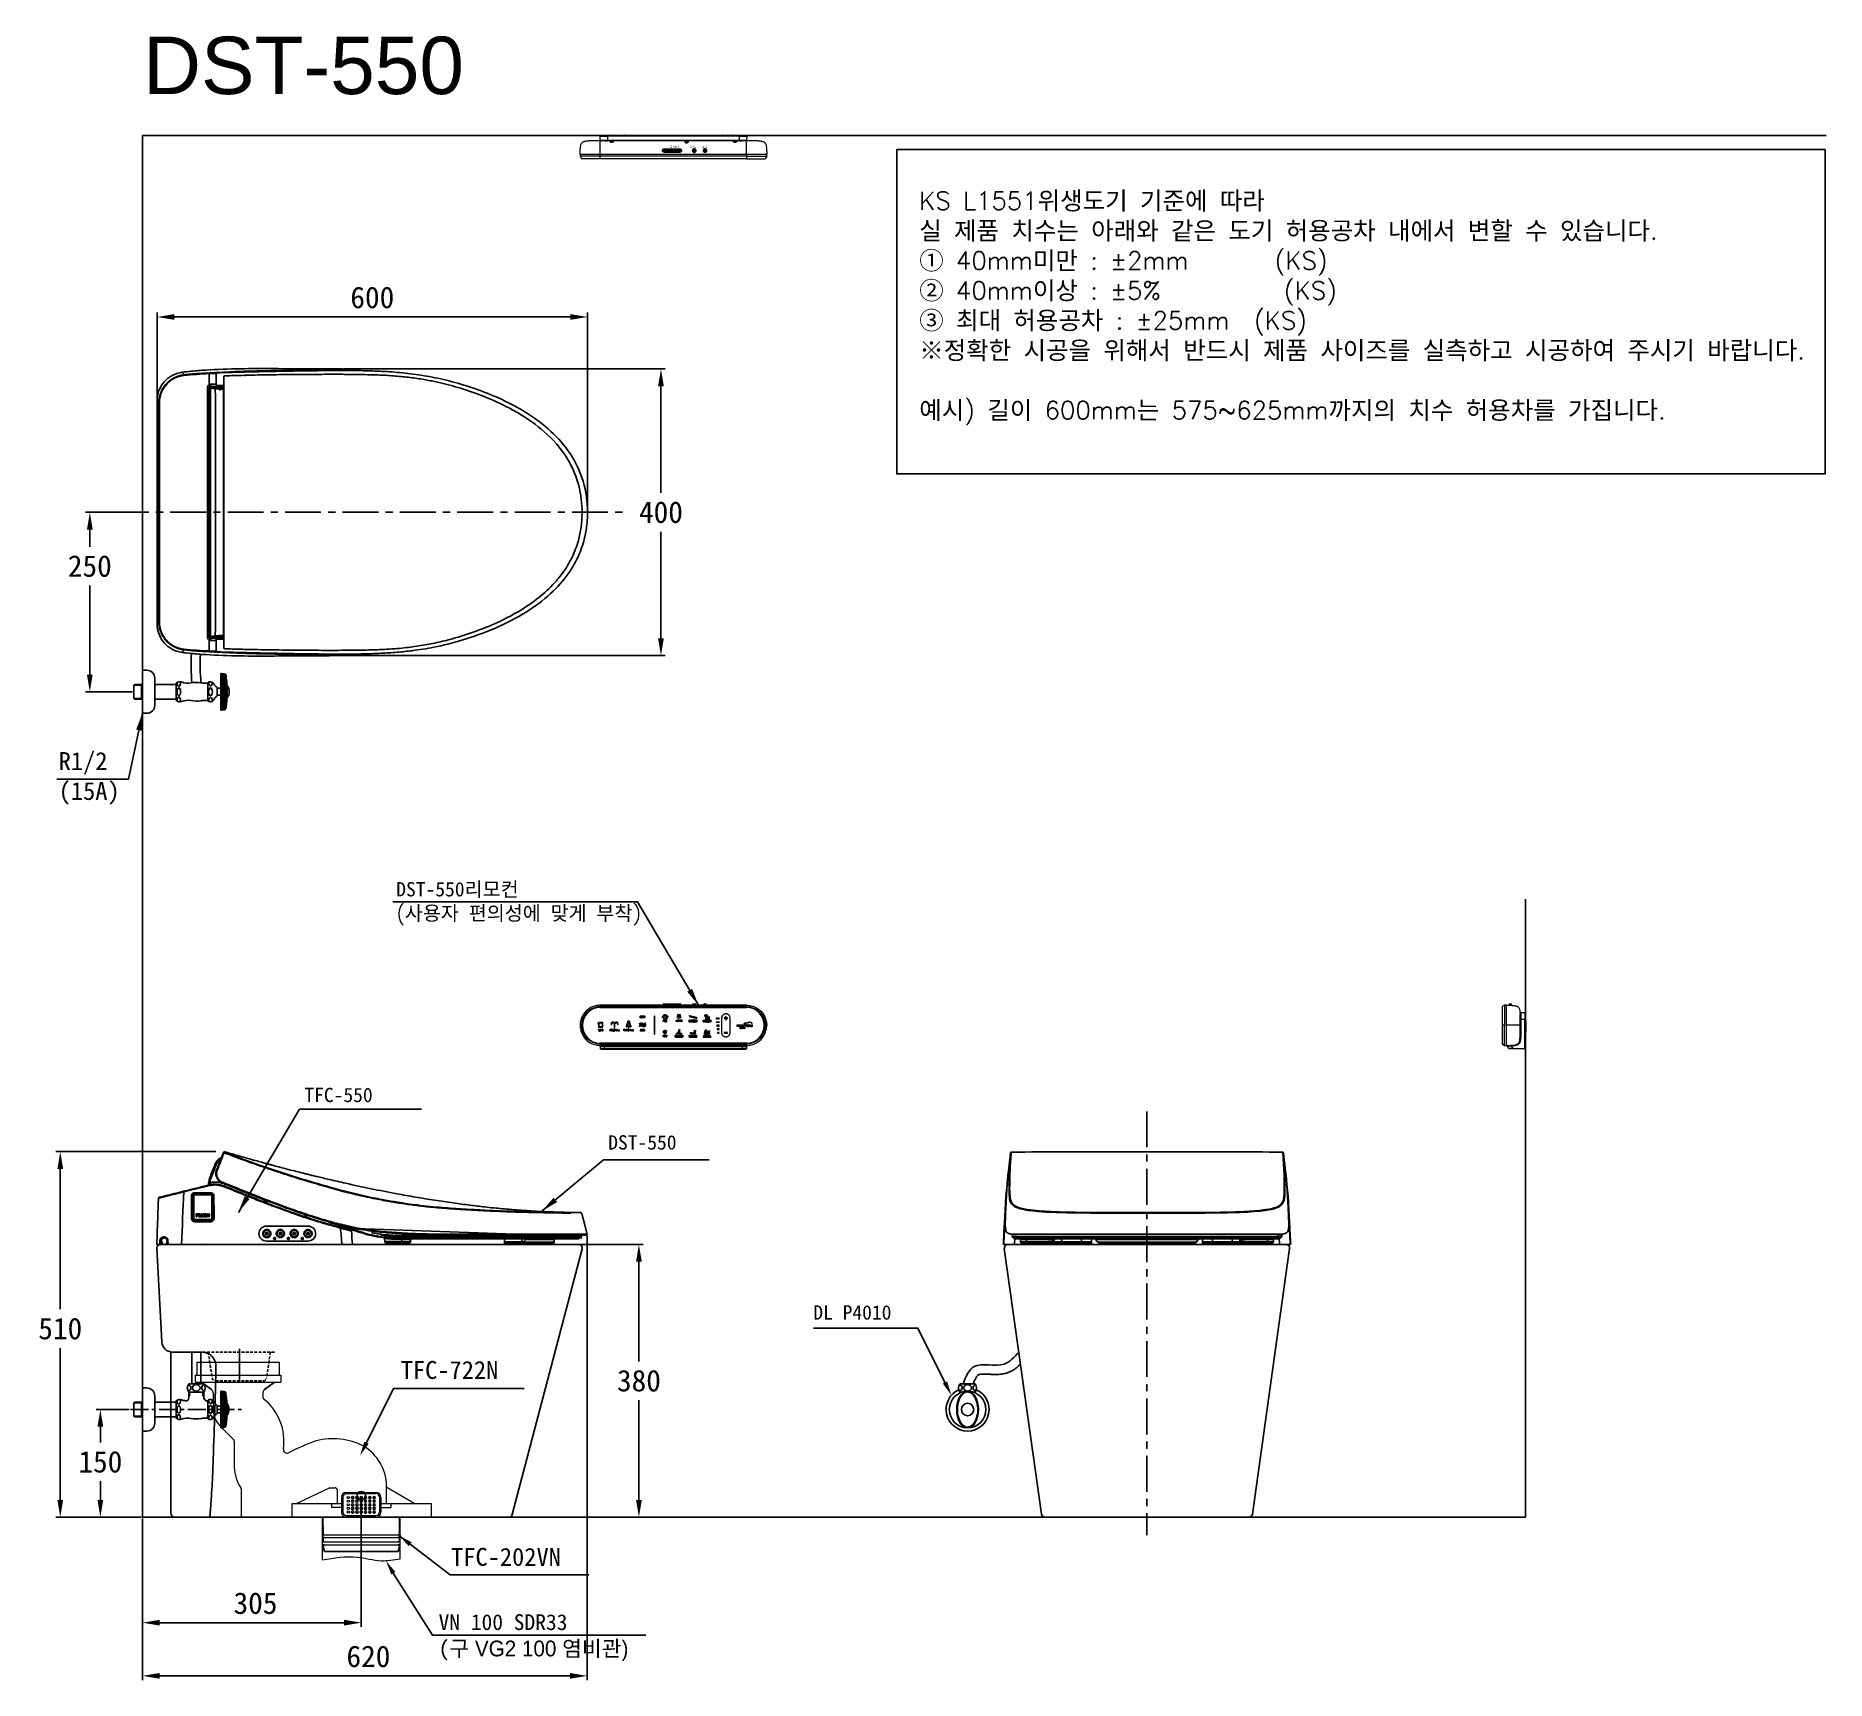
# Model space of a CAD drawing. Extents: x -1671 to 824, y 68 to 2359.
import ezdxf
from ezdxf.lldxf.tags import DXFTag

# ---------------------------------------------------------------- set-up
doc = ezdxf.new("R2010")
doc.units = 0
doc.header["$LTSCALE"] = 20
doc.header["$MEASUREMENT"] = 0
doc.linetypes.add('CENTER', pattern=[2, 1.25, -0.25, 0.25, -0.25])
doc.linetypes.add('HIDDEN', pattern=[0.375, 0.25, -0.125])
doc.layers.get('0').update_dxf_attribs({"linetype": 'CONTINUOUS'})
doc.layers.get('DEFPOINTS').update_dxf_attribs({"linetype": 'CONTINUOUS'})
for name, color, linetype in [('1', 7, 'CONTINUOUS'), ('2', 2, 'CONTINUOUS'), ('3', 3, 'CONTINUOUS'), ('4', 4, 'CONTINUOUS'), ('6', 6, 'CONTINUOUS'), ('61', 7, 'CONTINUOUS'), ('_______5', 2, 'CONTINUOUS'), ('CEN', 1, 'CENTER'), ('CENTER', 2, 'CENTER')]:
    doc.layers.add(name, color=color, linetype=linetype)
doc.styles.add('GHS', font='romans', dxfattribs={"bigfont": 'ghs'})
doc.styles.add('ROMANS', font='romans', dxfattribs={"height": 10.144927})
tags = doc.linetypes.add('DASHED', pattern=[0.75, 0.5, -0.25]).pattern_tags.tags
tags[6:7] = [DXFTag(74, 4), DXFTag(75, 0), DXFTag(340, '0'), DXFTag(46, 1.0), DXFTag(50, 0.0), DXFTag(44, 0.0), DXFTag(45, 0.0)]
tags[4:5] = [DXFTag(74, 4), DXFTag(75, 0), DXFTag(340, '0'), DXFTag(46, 1.0), DXFTag(50, 0.0), DXFTag(44, 0.0), DXFTag(45, 0.0)]
doc.dimstyles.get("Standard").update_dxf_attribs({"dimtxt": 2.7, "dimasz": 2.5, "dimexe": 1.5, "dimexo": 1.5, "dimgap": 1.5, "dimtad": 1, "dimdec": 0, "dimlfac": 10, "dimzin": 0, "dimdsep": 46, "dimtxsty": 'Standard', "dimcen": 0, "dimclrt": 2, "dimadec": 0, "dimazin": 0, "dimtfac": 1, "dimtdec": 0, "dimtmove": 0, "dimatfit": 3, "dimfxl": 0, "dimtolj": 1, "dimtzin": 0, "dimarcsym": 0})

msp = doc.modelspace()

# ---------------------------------------------------------------- texts
at = {"insert": (-1521.7, 2357.6), "char_height": 80, "width": 456.6, "attachment_point": 1, "style": 'GHS'}
msp.add_mtext('{\\fArial|b0|i0|c0|p34;DST-550}', dxfattribs=at)
at = {"color": 8, "width": 30.618, "attachment_point": 1}
for s, insert, char_height in [('{\\fHYgtrE|b1|i0|c129|p18;\\T1.25;물내림}', (-786.9, 2205.3), 2), ('{\\fHYgtrE|b1|i0|c129|p18;\\T1.25;물내림}', (-759.6, 2205.3), 2), ('{\\fHYgtrE|b1|i0|c129|p18;\\T1.25;조명}', (-741.5, 2205.4), 2.1)]:
    msp.add_mtext(s, dxfattribs=dict(at, insert=insert, char_height=char_height))
at = {"layer": '2', "color": 7, "insert": (-440, 1979), "char_height": 25, "attachment_point": 4, "style": 'ROMANS'}
msp.add_mtext('KS L1551위생도기 기준에 따라 \\P실 제품 치수는 아래와 같은 도기 허용공차 내에서 변할 수 있습니다. \\P① 40mm미만 : ±2mm       (KS) \\P② 40mm이상 : ±5%          (KS)\\P③ 최대 허용공차 : ±25mm  (KS)\\P※정확한 시공을 위해서 반드시 제품 사이즈를 실측하고 시공하여 주시기 바랍니다.\\P\\P예시) 길이 600mm는 575~625mm까지의 치수 허용차를 가집니다.', dxfattribs=at)
at = {"layer": '2', "insert": (-1639.4, 1324.2), "char_height": 25, "width": 66.667, "attachment_point": 4, "style": 'ROMANS'}
msp.add_mtext('{\\Ftxt|c129;R1/2\\P(15A)}', dxfattribs=at)
at = {"layer": '2', "ltscale": 1.2, "char_height": 20, "attachment_point": 4, "style": 'ROMANS'}
for s, insert in [('{\\Ftxt|c129;DST-550}리모컨\\P(사용자 편의성에 맞게 부착)', (-1168.9, 1149.8)), ('{\\Ftxt|c129;TFC-550}', (-1297, 883)), ('{\\Ftxt|c129;DST-550}', (-873.5, 816.9))]:
    msp.add_mtext(s, dxfattribs=dict(at, insert=insert))
at = {"layer": '2', "attachment_point": 4, "style": 'ROMANS'}
for s, insert, char_height in [('{\\Ftxt|c129;DL P4010}', (-587.6, 580), 20), ('{\\Ftxt|c129;TFC-722N}', (-1162.7, 499.8), 25), ('{\\Ftxt|c129;TFC-202VN}', (-1092.5, 239.4), 25), ('{\\Ftxt|c129;VN 100 SDR33\\P(\\fGulim|b0|i0|c129|p50;구 VG2 100 염비관)}', (-1109.9, 127), 22)]:
    msp.add_mtext(s, dxfattribs=dict(at, insert=insert, char_height=char_height))

# ---------------------------------------------------------------- blocks, each defined once
blk = doc.blocks.new('*D4')
at = {"color": 3, "lineweight": -2}
for p, q in [((-1541.2, 444.9), (-1587.3, 444.9)), ((-1581.3, 420.9), (-1581.3, 398.9)), ((-1581.3, 318.9), (-1581.3, 344.9)), ((-1524.4, 294.9), (-1587.3, 294.9))]:
    blk.add_line(p, q, dxfattribs=at)
at = {"color": 3}
for points in [[(-1585.3, 420.9), (-1577.3, 420.9), (-1581.3, 444.9)], [(-1585.3, 318.9), (-1577.3, 318.9), (-1581.3, 294.9)]]:
    blk.add_solid(points, dxfattribs=at)
at = {"layer": 'DEFPOINTS', "color": 0}
for p in [(-1581.3, 444.9), (-1539.4, 444.9), (-1522.6, 294.9)]:
    blk.add_point(p, dxfattribs=at)
at = {"color": 2, "insert": (-1581.3, 371.9), "char_height": 30, "attachment_point": 5}
blk.add_mtext('\\A1;150', dxfattribs=at)
blk = doc.blocks.new('*D5')
at = {"color": 3, "lineweight": -2}
for p, q in [((-1522.4, 1694.9), (-1602, 1694.9)), ((-1596, 1670.9), (-1596, 1646.9)), ((-1596, 1468.9), (-1596, 1592.9)), ((-1536.3, 1444.9), (-1602, 1444.9))]:
    blk.add_line(p, q, dxfattribs=at)
at = {"color": 3}
for points in [[(-1600, 1670.9), (-1592, 1670.9), (-1596, 1694.9)], [(-1600, 1468.9), (-1592, 1468.9), (-1596, 1444.9)]]:
    blk.add_solid(points, dxfattribs=at)
at = {"layer": 'DEFPOINTS', "color": 0}
for p in [(-1520.6, 1694.9), (-1596, 1444.9), (-1534.5, 1444.9)]:
    blk.add_point(p, dxfattribs=at)
at = {"color": 2, "insert": (-1596, 1619.9), "char_height": 30, "attachment_point": 5}
blk.add_mtext('\\A1;250', dxfattribs=at)
blk = doc.blocks.new('*D7')
at = {"color": 3, "lineweight": -2}
for p, q in [((-912.8, 674.9), (-824.7, 674.9)), ((-830.7, 650.9), (-830.7, 511.9)), ((-830.7, 318.9), (-830.7, 457.9)), ((-988.1, 294.9), (-824.7, 294.9))]:
    blk.add_line(p, q, dxfattribs=at)
at = {"color": 3}
for points in [[(-834.7, 650.9), (-826.7, 650.9), (-830.7, 674.9)], [(-834.7, 318.9), (-826.7, 318.9), (-830.7, 294.9)]]:
    blk.add_solid(points, dxfattribs=at)
at = {"layer": 'DEFPOINTS', "color": 0}
for p in [(-914.6, 674.9), (-989.9, 294.9), (-830.7, 294.9)]:
    blk.add_point(p, dxfattribs=at)
at = {"color": 2, "insert": (-830.7, 484.9), "char_height": 30, "attachment_point": 5}
blk.add_mtext('\\A1;380', dxfattribs=at)
blk = doc.blocks.new('*D8')
at = {"color": 3, "lineweight": -2}
for p, q in [((-1420.6, 804.2), (-1643.2, 804.2)), ((-1637.2, 780.2), (-1637.2, 584.5)), ((-1637.2, 318.9), (-1637.2, 530.5)), ((-1524.4, 294.9), (-1643.2, 294.9))]:
    blk.add_line(p, q, dxfattribs=at)
at = {"color": 3}
for points in [[(-1641.2, 780.2), (-1633.2, 780.2), (-1637.2, 804.2)], [(-1641.2, 318.9), (-1633.2, 318.9), (-1637.2, 294.9)]]:
    blk.add_solid(points, dxfattribs=at)
at = {"layer": 'DEFPOINTS', "color": 0}
for p in [(-1418.8, 804.2), (-1637.2, 294.9), (-1522.6, 294.9)]:
    blk.add_point(p, dxfattribs=at)
at = {"color": 2, "insert": (-1637.2, 557.5), "char_height": 30, "attachment_point": 5}
blk.add_mtext('\\A1;510', dxfattribs=at)
blk = doc.blocks.new('*D13')
at = {"color": 3, "lineweight": -2}
for p, q in [((-1217.6, 323.1), (-1217.6, 141.9)), ((-1522.6, 293.1), (-1522.6, 141.9)), ((-1498.6, 147.9), (-1241.6, 147.9))]:
    blk.add_line(p, q, dxfattribs=at)
at = {"color": 3}
for points in [[(-1498.6, 151.9), (-1498.6, 143.9), (-1522.6, 147.9)], [(-1241.6, 151.9), (-1241.6, 143.9), (-1217.6, 147.9)]]:
    blk.add_solid(points, dxfattribs=at)
at = {"layer": 'DEFPOINTS', "color": 0}
for p in [(-1217.6, 324.9), (-1522.6, 294.9), (-1217.6, 147.9)]:
    blk.add_point(p, dxfattribs=at)
at = {"color": 2, "insert": (-1365.1, 174.9), "char_height": 30, "attachment_point": 5}
blk.add_mtext('\\A1;305', dxfattribs=at)
blk = doc.blocks.new('*D14')
at = {"color": 3, "lineweight": -2}
for p, q in [((-902.9, 686.9), (-902.9, 67.8)), ((-1522.6, 293.1), (-1522.6, 67.8)), ((-1498.6, 73.8), (-926.9, 73.8))]:
    blk.add_line(p, q, dxfattribs=at)
at = {"color": 3}
for points in [[(-1498.6, 77.8), (-1498.6, 69.8), (-1522.6, 73.8)], [(-926.9, 77.8), (-926.9, 69.8), (-902.9, 73.8)]]:
    blk.add_solid(points, dxfattribs=at)
at = {"layer": 'DEFPOINTS', "color": 0}
for p in [(-902.9, 688.7), (-1522.6, 294.9), (-902.9, 73.8)]:
    blk.add_point(p, dxfattribs=at)
at = {"color": 2, "insert": (-1207.7, 100.8), "char_height": 30, "attachment_point": 5}
blk.add_mtext('\\A1;620', dxfattribs=at)
blk = doc.blocks.new('*D16')
at = {"color": 3, "lineweight": -2}
for p, q in [((-1502.1, 1696.7), (-1502.1, 1973.1)), ((-902.4, 1696.7), (-902.4, 1973.1)), ((-1478.1, 1967.1), (-926.4, 1967.1))]:
    blk.add_line(p, q, dxfattribs=at)
at = {"color": 3}
for points in [[(-1478.1, 1971.1), (-1478.1, 1963.1), (-1502.1, 1967.1)], [(-926.4, 1971.1), (-926.4, 1963.1), (-902.4, 1967.1)]]:
    blk.add_solid(points, dxfattribs=at)
at = {"layer": 'DEFPOINTS', "color": 0}
for p in [(-902.4, 1967.1), (-1502.1, 1694.9), (-902.4, 1694.9)]:
    blk.add_point(p, dxfattribs=at)
at = {"color": 2, "insert": (-1202.3, 1994.1), "char_height": 30, "attachment_point": 5}
blk.add_mtext('\\A1;600', dxfattribs=at)
blk = doc.blocks.new('*D17')
at = {"color": 3, "lineweight": -2}
for p, q in [((-1242.4, 1894.6), (-794, 1894.6)), ((-800, 1870.6), (-800, 1721.9)), ((-800, 1519.3), (-800, 1667.9)), ((-1242.4, 1495.3), (-794, 1495.3))]:
    blk.add_line(p, q, dxfattribs=at)
at = {"color": 3}
for points in [[(-804, 1870.6), (-796, 1870.6), (-800, 1894.6)], [(-804, 1519.3), (-796, 1519.3), (-800, 1495.3)]]:
    blk.add_solid(points, dxfattribs=at)
at = {"layer": 'DEFPOINTS', "color": 0}
for p in [(-1244.2, 1894.6), (-800, 1894.6), (-1244.2, 1495.3)]:
    blk.add_point(p, dxfattribs=at)
at = {"color": 2, "insert": (-800, 1694.9), "char_height": 30, "attachment_point": 5}
blk.add_mtext('\\A1;400', dxfattribs=at)
blk = doc.blocks.new('A$C9bb48bae')
at = {"layer": '1', "color": 7, "linetype": 'Continuous'}
for p, q in [((597.5, 64.6), (597.4, 64.6)), ((8.6, 44.4), (8.6, 44.4)), ((364.2, 29.4), (364.2, 29.4)), ((8.3, 11.2), (322.5, 22.1)), ((45.8, 3), (86.9, 3)), ((86.9, 8), (87.2, 3.5)), ((87.3, 3.5), (87, 8)), ((87.2, 3.5), (87.3, 3.5)), ((87.2, 3), (87.3, 1.8)), ((87.3, 3), (87.2, 3)), ((91.2, 3.5), (87.3, 3.5)), ((87.4, 1.8), (87.3, 3)), ((87.3, 3), (91.2, 3)), ((87.4, 1.8), (87.3, 1.8)), ((87.4, 1.8), (91.3, 1.8)), ((89.4, 0), (89.3, 0)), ((89.4, 0), (93.3, 0)), ((91.2, 3.5), (90.9, 8)), ((115.1, 3.5), (91.2, 3.5)), ((91.2, 3), (91.3, 1.8)), ((91.2, 3), (115.1, 3)), ((91.3, 1.8), (115, 1.8)), ((93.3, 0), (113, 0)), ((115, 1.8), (115.1, 3)), ((115.1, 3.5), (115.3, 8)), ((115.3, 8), (115.3, 8)), ((245.8, 7.1), (246, 3.9)), ((245.8, 7.1), (245.8, 7.1)), ((246, 3.9), (246.6, 3.9)), ((258.3, 3.9), (246.6, 3.9)), ((248, 2), (248.5, 2)), ((260.2, 2), (248.5, 2)), ((258.3, 3.9), (258.1, 7.2)), ((281.9, 3.9), (258.3, 3.9)), ((279.9, 2), (260.2, 2)), ((281.9, 3.9), (282.2, 8.5)), ((283, 9.3), (283, 9.3)), ((341.8, 0), (326.9, 0)), ((328.9, 19.5), (329, 19.5)), ((334.8, 23), (334.8, 23))]:
    blk.add_line(p, q, dxfattribs=at)
at = {"layer": '1', "color": 7, "linetype": 'Continuous', "extrusion": (0, 0, -1)}
for centre, radius, start, end in [((-530.5, 85.1), 3, 304.1403, 356.9307), ((-596.5, 64.5), 1, 104, 178), ((-388.4, 40.1), 3, 183, 251.8739), ((-329.5, 18.7), 1, 5, 74.4047)]:
    blk.add_arc(centre, radius, start, end, dxfattribs=at)
at = {"layer": '1', "color": 7, "linetype": 'Continuous'}
for centre, radius, start, end in [((445.4, 60.5), 3, 290.9699, 357.5), ((87.7, 3.5), 0.5, 183, 270), ((89.3, 2), 2, 185, 270), ((113, 2), 2, 270, 355), ((114.6, 3.5), 0.5, 270, 357), ((248, 4), 2, 183, 270), ((279.9, 4), 2, 270, 357)]:
    blk.add_arc(centre, radius, start, end, dxfattribs=at)
for centre, major_axis, ratio, start_param, end_param in [((505.9, 127.7), (0.931, 0.366), 0.999979, 6.28318, 7.860572), ((505.9, 127.7), (0.931, 0.366), 0.107231, 6.283184, 7.826361), ((504.5, 84.1), (-1.13, 2.78), 0.020055, 1.619281, 3.141593), ((506, 80.4), (-0.376, 0.926), 0.051291, 4.74806, 6.283185), ((525.4, 86.3), (0.52, 2.95), 0.009106, 3.141593, 4.660823), ((528, 85.7), (0.73, 2.91), 0.474812, 1.771436, 3.141593), ((527, 81.9), (0.242, 0.97), 0.042703, 4.776997, 6.283185), ((445.4, 60.5), (-1.07, 2.8), 0.016724, 1.622363, 3.141593), ((445.4, 60.5), (3, -0.13), 0.053932, 4.717597, 6.283185), ((450.5, 62.4), (-1.08, 2.8), 0.017208, 1.621769, 3.141593), ((562.1, 73.1), (0.242, 0.97), 0.109772, 4.793696, 6.283185), ((393.4, 41.7), (-0.95, 2.85), 0.010522, 1.630612, 3.141593), ((87.8, 3.5), (0, -0.5), 0.990268, 4.764749, 6.283185), ((89.4, 2), (0, 2), 0.990268, 1.658063, 3.141593), ((91.7, 3.5), (0, -0.5), 0.990268, 4.764749, 6.283185), ((93.3, 2), (0, 2), 0.990268, 1.658063, 3.141593), ((248.5, 4), (0, -2), 0.951057, 4.764749, 6.283185), ((260.2, 4), (0, -2), 0.951057, 4.764749, 6.283185), ((343.8, 22.7), (0.269, -0.963), 0.008601, 1.622759, 3.141593)]:
    blk.add_ellipse(centre, major_axis=major_axis, ratio=ratio, start_param=start_param, end_param=end_param, dxfattribs=at)
for points, degree, knots in [([(505.4, 129.2), (498.3, 127.1), (483.9, 122.9), (466.6, 118), (456.4, 115.3), (453.6, 114.5)], 3, [0, 0, 0, 0, 0.412563, 0.835474, 1, 1, 1, 1]), ([(505.9, 127.8), (501.3, 126), (492, 122.3), (482.6, 118.9), (477.9, 117.2)], 3, [0, 0, 0, 0, 0.500173, 1, 1, 1, 1]), ([(506.4, 129), (506.3, 129), (506.2, 129.2), (505.9, 129.3), (505.6, 129.3), (505.4, 129.2), (505.3, 129.2)], 3, [0, 0, 0, 0, 0.247076, 0.482594, 0.735528, 1, 1, 1, 1]), ([(505.4, 129.2), (505.4, 129.2), (505.4, 129.2), (505.4, 129.1), (505.5, 128.8), (505.5, 128.7)], 3, [0, 0, 0, 0, 0.200923, 0.600499, 1, 1, 1, 1]), ([(506.7, 128.3), (506.7, 128.3), (506.7, 128.3), (506.7, 128.4), (506.7, 128.4), (506.7, 128.4), (506.7, 128.5), (506.6, 128.6), (506.6, 128.7), (506.6, 128.8), (506.5, 128.8), (506.5, 128.8), (506.5, 128.8), (506.5, 128.8), (506.5, 128.8), (506.5, 128.9), (506.5, 128.9), (506.5, 128.9)], 3, [0, 0, 0, 0, 0.044364, 0.085943, 0.114795, 0.142657, 0.171247, 0.284248, 0.486038, 0.74286, 0.771687, 0.800468, 0.827819, 0.853098, 0.885791, 0.934759, 1, 1, 1, 1]), ([(506.6, 128.6), (506.6, 128.6), (506.6, 128.6), (506.7, 128.3), (506.8, 128.1)], 3, [0, 0, 0, 0, 0.33821, 1, 1, 1, 1]), ([(438.4, 110.4), (434.5, 109.3), (426.1, 107.1), (414.1, 103.9), (404, 101.4), (396.8, 99.5), (391.6, 98.3), (387, 97.1), (381.8, 95.8), (375.6, 94.3), (367.9, 92.5), (358.7, 90.3), (348, 87.8), (316.9, 80.8), (280.4, 73.3), (239.1, 65.9), (212.9, 61.6), (187.6, 57.9), (164.3, 54.8), (145.3, 52.5), (130.3, 50.9), (118.1, 49.8), (107.7, 48.8), (98.3, 48.1), (88.9, 47.4), (77.1, 46.6), (68.1, 46.1), (62.9, 45.8)], 3, [0, 0, 0, 0, 0.031815, 0.06835, 0.097277, 0.114025, 0.126565, 0.139222, 0.151775, 0.168453, 0.189216, 0.214009, 0.24276, 0.275372, 0.465247, 0.535344, 0.605106, 0.674102, 0.736164, 0.789939, 0.82439, 0.854817, 0.886058, 0.906459, 0.929029, 0.959788, 1, 1, 1, 1]), ([(477.6, 118), (447.8, 107.2), (417.6, 97.3), (371.9, 83.6), (356.7, 79.2), (325.9, 71.1), (310.5, 67.5), (295, 64.4)], 3, [0, 0, 0, 0, 0.5, 0.5, 0.75, 0.75, 1, 1, 1, 1]), ([(477.9, 117.2), (473.2, 115.5), (463, 111.8), (446.8, 106.3), (428.8, 100.3), (408.8, 93.8), (385.4, 86.7), (362.8, 80.1), (339.8, 73.7), (318.4, 68.4), (302.8, 65.2), (295.1, 63.5)], 3, [0, 0, 0, 0, 0.079655, 0.169452, 0.269417, 0.379575, 0.499943, 0.65291, 0.750136, 0.875496, 1, 1, 1, 1]), ([(441.9, 111.2), (441.6, 111.1), (441.1, 111), (440.3, 110.8), (439.6, 110.6), (439, 110.4), (438.6, 110.3), (438.5, 110.3), (438.4, 110.3), (438.4, 110.3)], 3, [0, 0, 0, 0, 0.166105, 0.321356, 0.464124, 0.588876, 0.811375, 0.905746, 1, 1, 1, 1]), ([(438.4, 110.3), (438.4, 110.3), (438.4, 110.3), (438.4, 110.4), (438.4, 110.4)], 3, [0, 0, 0, 0, 0.67014, 1, 1, 1, 1]), ([(450.1, 113.4), (448.7, 113.1), (446, 112.3), (443.3, 111.6), (441.9, 111.2)], 3, [0, 0, 0, 0, 0.500231, 1, 1, 1, 1]), ([(453.6, 114.4), (453.6, 114.4), (453.5, 114.4), (453.3, 114.3), (452.9, 114.2), (452.4, 114.1), (451.8, 113.9), (451.2, 113.7), (450.6, 113.6), (450.3, 113.5), (450.1, 113.4)], 3, [0, 0, 0, 0, 0.135511, 0.271849, 0.411596, 0.545473, 0.672653, 0.789787, 0.894801, 1, 1, 1, 1]), ([(515.5, 103.5), (515.6, 103), (515.9, 102.1), (516.2, 100.8), (516.3, 99.6), (516.4, 98.8), (516.4, 98.3), (516.3, 97.7), (516.2, 96.7), (516, 95.5), (515.6, 94.3), (515, 92.8), (514.2, 91.5), (513.2, 90.2), (512.4, 89.4), (511.5, 88.6), (510.5, 87.8), (509.4, 87.2), (508.6, 86.8), (508.2, 86.7)], 3, [0, 0, 0, 0, 0.070483, 0.139078, 0.207183, 0.242378, 0.258452, 0.274481, 0.339445, 0.401655, 0.461925, 0.52092, 0.636325, 0.693826, 0.752122, 0.811597, 0.872428, 0.935026, 1, 1, 1, 1]), ([(516.4, 103.7), (516.6, 103.2), (517, 102), (517.3, 100.2), (517.4, 98.1), (517.2, 95.6), (516.2, 92.7), (514.4, 89.7), (511.7, 87.2), (509.6, 86.1), (508.6, 85.6)], 3, [0, 0, 0, 0, 0.083834, 0.167677, 0.25153, 0.376021, 0.502155, 0.677308, 0.843232, 1, 1, 1, 1]), ([(515.6, 117), (514.6, 118.1), (512.8, 119.6), (510.6, 120.7), (509.7, 121)], 3, [0, 0, 0, 0, 0.603843, 1, 1, 1, 1]), ([(510.1, 120.1), (510.4, 120), (511.5, 119.5), (513.8, 118.2), (516.7, 115.5), (518, 112.9), (518.7, 111.5)], 3, [0, 0, 0, 0, 0.070337, 0.305901, 0.623137, 1, 1, 1, 1]), ([(516.9, 110.9), (517.3, 111.1), (517.8, 111.3), (518.5, 111.5), (518.7, 111.5), (518.7, 111.5)], 3, [0, 0, 0, 0, 0.5, 0.5, 1, 1, 1, 1]), ([(523.6, 93.7), (523.1, 94.9), (522.6, 96.2), (520.4, 101.9), (518.6, 106.4), (516.9, 110.9)], 3, [0, 0, 0, 0, 0.216248, 0.216248, 1, 1, 1, 1]), ([(518.7, 111.5), (518.5, 112), (518.4, 112.3), (518.3, 112.5), (518.3, 112.5)], 2, [0, 0, 0, 0.500887, 0.500887, 1, 1, 1]), ([(508.2, 86.7), (507.8, 86.5), (506.4, 85.9), (503.6, 84.8), (499.3, 83.1), (493.4, 80.7), (486, 77.7), (477.1, 74.1), (466.7, 70), (454.7, 65.2), (441.1, 60), (426, 54.3), (409.2, 48.3), (390.8, 41.9), (370.7, 35.5), (348.8, 29.3), (325, 23.6), (299.3, 19.2), (271.8, 16.8), (242.5, 15), (211.9, 14.3), (180.1, 14.2), (147.5, 14.2), (114.2, 14.2), (81.2, 14.2), (49.6, 14.2), (22.4, 14.2), (3.8, 14.2), (0, 14.3), (0, 14.3)], 3, [0, 0, 0, 0, 0.002237, 0.007152, 0.014744, 0.025013, 0.037959, 0.053582, 0.07188, 0.092854, 0.116505, 0.142832, 0.171833, 0.20351, 0.237859, 0.274881, 0.314573, 0.356936, 0.402004, 0.449781, 0.500255, 0.55342, 0.609269, 0.667805, 0.729036, 0.79296, 0.859558, 0.928803, 1, 1, 1, 1]), ([(508.6, 85.6), (501.2, 82.6), (486.8, 76.9), (465.3, 68.2), (438.6, 57.8), (407.5, 46.3), (372.1, 34.6), (340.8, 25.9), (315.5, 20.7), (296.7, 18), (280, 16.3), (262.8, 15.1), (243.4, 14), (224.1, 13.4), (198.5, 13), (173.8, 13), (149.3, 13), (128.9, 13), (107.3, 13), (85, 13), (64, 13), (40.8, 13), (23.1, 13), (11.5, 13), (5.3, 13), (1.7, 13), (1, 13), (1, 13)], 3, [0, 0, 0, 0, 0.039003, 0.075957, 0.112972, 0.179376, 0.238139, 0.29481, 0.338391, 0.364249, 0.387853, 0.420247, 0.44887, 0.483127, 0.51582, 0.576231, 0.608416, 0.642464, 0.683469, 0.724728, 0.767812, 0.808151, 0.875463, 0.906299, 0.936507, 0.968699, 1, 1, 1, 1]), ([(343.5, 23.6), (352.8, 26.2), (371.5, 31.4), (398.8, 40.2), (424.4, 49.3), (446.6, 57.6), (466.6, 65.5), (485.7, 73.2), (499, 78.6), (505.6, 81.3)], 3, [0, 0, 0, 0, 0.168543, 0.337103, 0.500019, 0.641198, 0.75001, 0.875634, 1, 1, 1, 1]), ([(506, 80.4), (502.7, 79.1), (496.1, 76.4), (482.8, 71), (466.1, 64.3), (451.6, 58.6), (441.6, 54.8), (434.8, 52.2), (422.5, 47.7), (405.6, 41.6), (385.1, 34.8), (368.7, 29.7), (354.8, 25.8), (347.9, 23.9), (343.8, 22.7)], 3, [0, 0, 0, 0, 0.062547, 0.125006, 0.249989, 0.374972, 0.395805, 0.437472, 0.499979, 0.624989, 0.749999, 0.874999, 0.924839, 1, 1, 1, 1]), ([(450.5, 62.3), (454.8, 63.9), (463.8, 67.5), (477.3, 72.9), (491, 78.4), (500, 82.1), (504.5, 83.9)], 3, [0, 0, 0, 0, 0.235726, 0.499999, 0.749999, 1, 1, 1, 1]), ([(504.5, 83.9), (505.3, 84.2), (507, 84.9), (509.6, 85.6), (512.2, 86.2), (515.7, 86.7), (520.2, 86.8), (523.7, 86.4), (525.4, 86.1)], 3, [0, 0, 0, 0, 0.125734, 0.250836, 0.375957, 0.501746, 0.750852, 1, 1, 1, 1]), ([(505.6, 81.3), (506.5, 81.6), (508.3, 82.3), (511, 83), (513.7, 83.5), (516.3, 83.8), (519.4, 83.9), (523.1, 83.7), (525.9, 83.1), (527.3, 82.8)], 3, [0, 0, 0, 0, 0.130951, 0.257807, 0.380567, 0.499233, 0.612467, 0.812347, 1, 1, 1, 1]), ([(527.1, 81.9), (526.2, 82.1), (524.5, 82.5), (521.8, 82.8), (519.1, 83), (515.5, 82.8), (511.1, 82.2), (507.7, 81), (506, 80.4)], 3, [0, 0, 0, 0, 0.125562, 0.250738, 0.375692, 0.501022, 0.75043, 1, 1, 1, 1]), ([(523.6, 93.7), (524.1, 93.9), (524.6, 94.1), (525.3, 94.3), (525.5, 94.4), (525.5, 94.3)], 3, [0, 0, 0, 0, 0.5, 0.5, 1, 1, 1, 1]), ([(525.4, 86.1), (525.5, 86.1), (525.5, 86.1), (525.6, 86), (525.8, 85.9), (526.1, 85.8), (526.3, 85.6), (526.5, 85.5)], 3, [0, 0, 0, 0, 0.062014, 0.124444, 0.249522, 0.499909, 1, 1, 1, 1]), ([(526.5, 85.5), (526.6, 85.4), (526.9, 85.2), (527.2, 85.1), (527.5, 84.9), (527.5, 84.9), (527.5, 84.9)], 3, [0, 0, 0, 0, 0.262144, 0.500751, 0.752321, 1, 1, 1, 1]), ([(562.3, 73.2), (559.8, 73.8), (554.6, 75.1), (546.3, 77.1), (537, 79.4), (530.5, 81.1), (527.1, 81.9)], 3, [0, 0, 0, 0, 0.208474, 0.444593, 0.708427, 1, 1, 1, 1]), ([(528.9, 82.6), (528.7, 82.7), (528.3, 83), (527.9, 83.6), (527.6, 84.2), (527.5, 84.7), (527.5, 84.9)], 3, [0, 0, 0, 0, 0.255232, 0.511479, 0.761788, 1, 1, 1, 1]), ([(8.6, 44.4), (8.6, 44.4), (8.6, 44.4), (8.6, 44.4), (8.7, 44.4), (9.1, 44.4), (10.7, 44.4), (15.2, 44.5), (24.6, 44.5), (39.8, 44.6), (68.6, 45), (104.8, 46), (142.1, 47.6), (171.8, 49.3), (203.3, 51.3), (234.1, 54.4), (261.4, 58.3), (280.7, 61.6), (291.1, 63.6), (295, 64.4)], 3, [0, 0, 0, 0, 0.000264, 0.004235, 0.012184, 0.028057, 0.059787, 0.122859, 0.175712, 0.248791, 0.34147, 0.499539, 0.583507, 0.666766, 0.749204, 0.843707, 0.916571, 0.968476, 1, 1, 1, 1]), ([(295.1, 63.5), (291.4, 62.8), (284, 61.4), (273.1, 59.4), (262.5, 57.7), (252.3, 56.2), (242.4, 54.8), (232.9, 53.6), (223.8, 52.6), (215, 51.7), (199.4, 50.3), (175.6, 48.6), (142.6, 46.8), (113.9, 45.6), (84, 44.7), (53.7, 44), (32.4, 43.7), (23.8, 43.7), (22.9, 43.7)], 3, [0, 0, 0, 0, 0.036489, 0.071852, 0.106093, 0.139217, 0.171224, 0.202117, 0.2319, 0.260577, 0.288152, 0.385131, 0.49655, 0.622349, 0.685946, 0.826108, 0.981067, 1, 1, 1, 1]), ([(448.4, 60.3), (448.4, 60.3), (448.4, 60.3), (448.5, 60.4), (448.6, 60.5)], 3, [0, 0, 0, 0, 0.568434, 1, 1, 1, 1]), ([(448.6, 60.5), (448.6, 60.5), (448.8, 60.6), (449.2, 61), (449.8, 61.6), (450.3, 62), (450.5, 62.3)], 3, [0, 0, 0, 0, 0.044623, 0.362119, 0.680771, 1, 1, 1, 1]), ([(597.4, 64.6), (597.4, 64.6), (597.4, 64.6), (597.1, 64.7), (596.6, 64.8), (595.8, 65), (594.4, 65.3), (591.8, 66), (587.5, 67), (582.2, 68.3), (577.1, 69.5), (572.7, 70.6), (569.7, 71.4), (566.2, 72.2), (563.8, 72.8), (562.3, 73.2)], 3, [0, 0, 0, 0, 0.022719, 0.074198, 0.125789, 0.177344, 0.228719, 0.354526, 0.485514, 0.607642, 0.742273, 0.802542, 0.870756, 0.915519, 1, 1, 1, 1]), ([(562.4, 74.1), (567, 72.9), (571.5, 71.8), (579.8, 69.7), (583.6, 68.8), (588.3, 67.6), (589.7, 67.3), (592.2, 66.6), (593.3, 66.4), (595.8, 65.7), (596.7, 65.5), (596.7, 65.5)], 3, [0, 0, 0, 0, 0.249972, 0.249972, 0.499943, 0.499943, 0.624929, 0.624929, 0.749915, 0.749915, 1, 1, 1, 1]), ([(597.5, 64.6), (597.8, 56.6), (598, 48.7), (598.8, 27.2), (599.3, 13.6), (599.7, 0)], 3, [0, 0, 0, 0, 0.368266, 0.368266, 1, 1, 1, 1]), ([(342.6, 26.8), (339.5, 25.7), (336.5, 24.6), (324.6, 20.5), (315.8, 17.4), (302.4, 13.7), (297.9, 12.6), (288.7, 11), (284.1, 10.4), (270.2, 9.2), (260.9, 9.2), (242.4, 9), (233.2, 9), (205.7, 9), (187.5, 9), (152, 9), (134.6, 9), (101, 9), (84.8, 9), (55.3, 9), (41.9, 9), (26.3, 9), (21.9, 9), (14.8, 9), (12.2, 9), (9.1, 9), (8.3, 9), (8.4, 9)], 3, [0, 0, 0, 0, 0.022892, 0.022892, 0.088296, 0.088296, 0.120998, 0.120998, 0.1537, 0.1537, 0.219104, 0.219104, 0.284508, 0.284508, 0.415317, 0.415317, 0.546125, 0.546125, 0.676934, 0.676934, 0.807742, 0.807742, 0.873147, 0.873147, 0.938551, 0.938551, 1, 1, 1, 1]), ([(365.2, 33.7), (361.5, 32.4), (348.9, 28), (329.2, 20.9), (307.6, 13.7), (289.3, 9.8), (272.8, 8.4), (256.8, 8.1), (239.4, 8), (222.1, 8), (205.5, 8), (187.8, 8), (168, 8), (144.1, 8), (118, 8), (94.3, 8), (73.9, 8), (56.6, 8), (42.5, 8), (32.5, 8), (23, 8), (15.2, 8), (11.8, 8), (10.9, 8)], 3, [0, 0, 0, 0, 0.027782, 0.09364, 0.14666, 0.186834, 0.224409, 0.263097, 0.299128, 0.346896, 0.386387, 0.417719, 0.474598, 0.530819, 0.595475, 0.67339, 0.718363, 0.768012, 0.829196, 0.860934, 0.886752, 0.955538, 1, 1, 1, 1]), ([(63, 45.8), (62.2, 45.8), (60.2, 45.7), (56.3, 45.5), (51.9, 45.4), (47.2, 45.2), (42.4, 45.1), (37.9, 44.9), (33.7, 44.8), (29.8, 44.7), (27, 44.7), (25.1, 44.6), (23.8, 44.6), (22.9, 44.6), (22.2, 44.6), (21.9, 44.6), (21.7, 44.6), (20.9, 44.5), (19.2, 44.5), (17, 44.5), (15.7, 44.5), (14.9, 44.5)], 3, [0, 0, 0, 0, 0.108592, 0.203813, 0.287203, 0.359905, 0.422862, 0.47705, 0.523715, 0.564586, 0.601904, 0.620043, 0.638623, 0.659633, 0.697466, 0.7425, 0.809629, 0.878264, 0.942399, 0.972022, 1, 1, 1, 1]), ([(62.9, 45.8), (62.2, 45.8), (60.2, 45.7), (56.3, 45.5), (51.9, 45.4), (47.2, 45.2), (42.5, 45.1), (37.9, 44.9), (33.7, 44.8), (29.9, 44.7), (27.1, 44.7), (25.1, 44.6), (23.9, 44.6), (22.9, 44.6), (22.3, 44.6), (21.9, 44.6), (21.7, 44.6), (20.9, 44.5), (19.2, 44.5), (17, 44.5), (15.7, 44.5), (14.9, 44.5)], 3, [0, 0, 0, 0, 0.108605, 0.203835, 0.287227, 0.35992, 0.422858, 0.477015, 0.523648, 0.564496, 0.601817, 0.619971, 0.638577, 0.659616, 0.69748, 0.742524, 0.809641, 0.878256, 0.942385, 0.972013, 1, 1, 1, 1]), ([(339.8, 24), (345.5, 26.1), (349.9, 27.6), (355.7, 29.7), (357.3, 30.3), (357.3, 30.3)], 3, [0, 0, 0, 0, 0.5, 0.5, 1, 1, 1, 1]), ([(357.4, 27.5), (357.6, 27.6), (359.3, 28), (361.4, 28.6), (362.9, 29.1), (363.7, 29.3), (364, 29.4), (364.1, 29.4), (364.1, 29.4)], 3, [0, 0, 0, 0, 0.050065, 0.40918, 0.589555, 0.769584, 0.949082, 1, 1, 1, 1]), ([(389.4, 37.2), (389.4, 37.2), (389.3, 37.2), (389.3, 37.2), (389.3, 37.2)], 3, [0, 0, 0, 0, 0.002193, 1, 1, 1, 1]), ([(391.4, 39.9), (391.4, 39.9), (391.4, 39.9), (391.5, 39.9), (391.5, 40)], 3, [0, 0, 0, 0, 0.557597, 1, 1, 1, 1]), ([(391.5, 40), (391.5, 40), (391.7, 40.1), (392.1, 40.4), (392.7, 40.9), (393.2, 41.3), (393.4, 41.5)], 3, [0, 0, 0, 0, 0.036746, 0.356852, 0.678063, 1, 1, 1, 1]), ([(0, 14.3), (0, 14.2), (0, 14), (0, 13.8), (0.1, 13.6), (0.1, 13.4), (0.2, 13.4)], 3, [0, 0, 0, 0, 0.265082, 0.524508, 0.771171, 1, 1, 1, 1]), ([(7.3, 12.4), (7.2, 12.4), (8.3, 12.4), (14.9, 12.4), (28.5, 12.4), (54.3, 12.4), (95.8, 12.4), (152.7, 12.3), (206.8, 12.3), (246.1, 12.3), (264.5, 12.5), (275.4, 12.9), (284.7, 13.7), (293.1, 15), (298.4, 16.2), (300.7, 16.7)], 3, [0, 0, 0, 0, 0.068564, 0.131333, 0.206042, 0.308473, 0.439894, 0.600911, 0.790714, 0.873207, 0.908498, 0.934321, 0.958347, 0.981057, 1, 1, 1, 1]), ([(7.3, 12.4), (7.3, 12.3), (7.3, 12.2), (7.3, 11.9), (7.4, 11.7), (7.5, 11.6), (7.5, 11.6)], 3, [0, 0, 0, 0, 0.264711, 0.523447, 0.770043, 1, 1, 1, 1]), ([(8.3, 11.2), (8.3, 11.2), (9, 11.2), (12.1, 11.2), (14.7, 11.2), (21.6, 11.2), (25.9, 11.2), (36.1, 11.2), (42, 11.2), (54.9, 11.2), (61.9, 11.2), (83.9, 11.2), (100, 11.2), (133.6, 11.2), (151, 11.2), (186.5, 11.2), (204.6, 11.2), (232.1, 11.2), (241.3, 11.2), (259.9, 11.4), (269.2, 11.4), (281.4, 12.3), (284.4, 12.7), (287.3, 13.1)], 3, [0, 0, 0, 0, 0.070231, 0.070231, 0.145687, 0.145687, 0.221143, 0.221143, 0.296599, 0.296599, 0.372055, 0.372055, 0.522967, 0.522967, 0.673879, 0.673879, 0.824791, 0.824791, 0.900247, 0.900247, 0.975703, 0.975703, 1, 1, 1, 1]), ([(8.4, 9), (8.4, 8.9), (8.4, 8.8), (8.4, 8.5), (8.6, 8.4), (8.6, 8.3)], 3, [0, 0, 0, 0, 0.264252, 0.52244, 1, 1, 1, 1]), ([(45.5, 7.7), (45.5, 7.7), (45.6, 7.6), (45.7, 7.4), (45.8, 7.2), (45.8, 7.1), (45.8, 7)], 3, [0, 0, 0, 0, 0.262191, 0.519151, 0.766261, 1, 1, 1, 1]), ([(87.2, 7), (83.8, 7), (77, 7), (66.6, 7), (57.7, 7), (51, 7), (46.7, 7), (45.7, 7), (45.7, 7)], 3, [0, 0, 0, 0, 0.157846, 0.326385, 0.49481, 0.663233, 0.831668, 1, 1, 1, 1]), ([(45.8, 3), (45.8, 2.9), (45.9, 2.8), (45.9, 2.6), (46, 2.4), (46.1, 2.3), (46.1, 2.3)], 3, [0, 0, 0, 0, 0.233449, 0.480492, 0.737567, 1, 1, 1, 1]), ([(49.9, 8), (49.9, 8), (49.9, 8), (50, 8), (50, 8)], 3, [0, 0, 0, 0, 0.527906, 1, 1, 1, 1]), ([(50, 8), (50, 8), (50.1, 8), (50.1, 8), (50.1, 8)], 3, [0, 0, 0, 0, 0.298052, 1, 1, 1, 1]), ([(75, 8), (74.3, 8), (72.3, 8), (70, 8), (67.6, 8), (65.3, 8), (62.5, 8), (59.5, 8), (56.1, 8), (52.8, 8), (51.1, 8), (50.6, 8), (50.5, 8)], 3, [0, 0, 0, 0, 0.050937, 0.152761, 0.193391, 0.254839, 0.360252, 0.466773, 0.57168, 0.77717, 0.979225, 1, 1, 1, 1]), ([(51.8, 11.2), (52, 11.2), (52.1, 11.2), (52.3, 11.2), (52.4, 11.2), (52.4, 11.2)], 3, [0, 0, 0, 0, 0.933028, 0.933028, 1, 1, 1, 1]), ([(92.4, 3), (92.2, 2.9), (91.8, 2.7), (91.4, 2.6), (91.2, 2.5)], 3, [0, 0, 0, 0, 0.540818, 1, 1, 1, 1]), ([(245.5, 7.8), (245.4, 7.9), (245.2, 8), (245, 8), (244.9, 8.1), (244.8, 8.1)], 3, [0, 0, 0, 0, 0.478282, 0.736127, 1, 1, 1, 1]), ([(245.5, 7.8), (245.6, 7.7), (245.7, 7.5), (245.8, 7.3), (245.8, 7.2), (245.8, 7.1)], 3, [0, 0, 0, 0, 0.478279, 0.736124, 1, 1, 1, 1]), ([(246.4, 7.1), (246.3, 7.1), (246, 7.1), (245.9, 7.1), (245.8, 7.1), (245.8, 7.1)], 3, [0, 0, 0, 0, 0.417765, 0.802522, 1, 1, 1, 1]), ([(282.2, 8.4), (282.1, 8.4), (282.1, 8.4), (281.9, 8.4), (281.5, 8.3), (280.8, 8.2), (279.6, 8.1), (277.7, 7.9), (275.5, 7.8), (273.1, 7.6), (270.6, 7.5), (267.7, 7.4), (264.8, 7.3), (262, 7.3), (259.6, 7.2), (258.6, 7.2), (258.1, 7.2)], 3, [0, 0, 0, 0, 0.020311, 0.06712, 0.114465, 0.162351, 0.22424, 0.30793, 0.39425, 0.456203, 0.531295, 0.6126, 0.700121, 0.79386, 0.893819, 1, 1, 1, 1]), ([(282.1, 8.4), (282.2, 8.4), (282.2, 8.6), (282.3, 8.8), (282.4, 9), (282.5, 9.1)], 3, [0, 0, 0, 0, 0.263106, 0.520529, 1, 1, 1, 1]), ([(282.1, 8.4), (282.2, 8.4), (282.2, 8.6), (282.3, 8.8), (282.4, 9), (282.5, 9.1)], 3, [0, 0, 0, 0, 0.263105, 0.520528, 1, 1, 1, 1]), ([(283, 9.3), (283, 9.3), (283, 9.3), (282.9, 9.3), (282.9, 9.3), (282.8, 9.3), (282.8, 9.3)], 3, [0, 0, 0, 0, 0.00319, 0.406154, 0.879166, 1, 1, 1, 1]), ([(343.8, 22.7), (343.1, 22.5), (341.8, 22.2), (339.9, 21.7), (338.2, 21.3), (336.7, 20.9), (335.4, 20.6), (334.2, 20.3), (332.4, 19.8), (330.5, 19.3), (328.9, 18.9), (328.7, 18.8), (328.6, 18.8)], 3, [0, 0, 0, 0, 0.089256, 0.17345, 0.252596, 0.326708, 0.395807, 0.459918, 0.519072, 0.698024, 0.870889, 1, 1, 1, 1]), ([(329.2, 19.6), (329.2, 19.6), (330.9, 20.1), (336.2, 21.6), (339.9, 22.6), (343.5, 23.6)], 3, [0, 0, 0, 0, 0.5, 0.5, 1, 1, 1, 1]), ([(334.9, 23), (334.9, 23), (334.8, 23), (334.8, 23), (334.8, 23), (334.8, 23), (334.7, 23), (334.7, 22.9), (334.7, 22.9), (334.7, 22.9), (334.7, 22.9)], 3, [0, 0, 0, 0, 0.073435, 0.206866, 0.340296, 0.473727, 0.607158, 0.740588, 0.874019, 1, 1, 1, 1]), ([(335, 23), (335, 23), (335, 23), (335, 23), (335, 23), (335.1, 23.1), (335.2, 23.1), (335.4, 23.1), (335.7, 23.2), (335.9, 23.2), (336.1, 23.3), (336.4, 23.3), (336.7, 23.4), (336.9, 23.5), (337.2, 23.5), (337.5, 23.6), (337.7, 23.6), (338, 23.7), (338.4, 23.7), (338.7, 23.8), (339.1, 23.9), (339.4, 23.9), (339.7, 24), (339.8, 24)], 3, [0, 0, 0, 0, 0.013986, 0.033838, 0.057621, 0.082906, 0.111907, 0.143342, 0.178862, 0.218397, 0.261942, 0.310426, 0.361841, 0.412669, 0.462727, 0.513481, 0.567583, 0.627787, 0.695404, 0.769084, 0.847645, 0.932351, 1, 1, 1, 1]), ([(345.2, 23), (344.7, 23), (343.2, 23), (340.1, 23), (336.9, 23), (335, 23)], 3, [0, 0, 0, 0, 0.179724, 0.589862, 1, 1, 1, 1]), ([(345, 24), (344, 24), (342.3, 24), (340.4, 24), (339.8, 24)], 3, [0, 0, 0, 0, 0.664076, 1, 1, 1, 1]), ([(341.8, 0), (373.5, 0), (405.2, 0), (468.6, 0), (500.3, 0), (532, 0)], 3, [0, 0, 0, 0, 0.5, 0.5, 1, 1, 1, 1]), ([(532, 0), (538.8, 0), (545.5, 0), (556.5, 0), (560.9, 0), (565.1, 0)], 3, [0, 0, 0, 0, 0.595329, 0.595329, 1, 1, 1, 1]), ([(599.7, 0), (599.7, 0), (598.9, 0), (595.5, 0), (593, 0), (583.6, 0), (574.7, 0), (565.1, 0)], 3, [0, 0, 0, 0, 0.25, 0.25, 0.5, 0.5, 1, 1, 1, 1])]:
    blk.add_open_spline(points, degree=degree, knots=knots, dxfattribs=at)
for points, degree in [([(477.6, 118), (487, 121.4), (496.3, 125), (505.5, 128.7)], 3), ([(505.7, 128.4), (505.6, 128.6), (505.5, 128.7), (505.5, 128.7)], 3), ([(505.9, 127.8), (505.8, 128), (505.7, 128.3), (505.7, 128.4)], 3), ([(505.9, 127.8), (507, 125.1), (509.1, 119.6), (512.3, 111.5), (514.4, 106.1), (515.5, 103.5)], 3), ([(506.4, 129), (506.4, 129), (506.4, 129), (506.3, 129)], 3), ([(506.4, 129), (506.6, 128.6)], 1), ([(506.8, 128.1), (510.1, 119.8), (513.3, 111.7), (516.4, 103.7)], 3), ([(477.6, 118), (477.6, 118), (477.8, 117.6), (477.9, 117.2)], 3), ([(516.9, 110.9), (515.8, 113.6), (513.8, 115.9), (511.3, 117.4)], 3), ([(517.5, 113.9), (515.6, 117)], 1), ([(518.7, 111.5), (521, 105.8), (523.2, 100.1), (525.5, 94.3)], 3), ([(525.4, 86.1), (525.2, 88.7), (524.6, 91.3), (523.6, 93.7)], 3), ([(525.5, 94.3), (526.7, 91.3), (527.4, 88.2), (527.5, 84.9)], 3), ([(527.3, 82.8), (539, 79.9), (550.7, 77), (562.4, 74.1)], 3), ([(295, 64.4), (295, 64.3), (295, 63.9), (295.1, 63.5)], 3), ([(448.6, 60.5), (448.4, 59.9), (448.3, 59.6)], 2), ([(448.4, 60.3), (448.4, 60.8), (448.5, 61.2), (448.5, 61.7)], 3), ([(565.1, 0), (564.2, 24.4), (563.2, 48.8), (562.3, 73.2)], 3), ([(7.6, 43.7), (3.8, 29), (0, 14.3)], 2), ([(8, 44.2), (7.7, 44), (7.6, 43.7)], 2), ([(8.6, 44.4), (8.4, 44.4), (8.1, 44.4)], 2), ([(8.1, 44.2), (8.3, 44.4), (8.6, 44.4)], 2), ([(14.9, 44.5), (13.6, 44.5), (12.2, 44.4)], 2), ([(40.1, 44.6), (39.8, 44.6), (39.6, 44.6), (39.4, 44.6)], 3), ([(357.1, 30.2), (357, 30.2), (357, 30.1), (356.9, 30.1)], 3), ([(357.3, 27.5), (357.3, 28.4), (357.3, 29.3), (357.3, 30.3)], 3), ([(391.5, 40), (391.1, 38.9)], 1), ([(391.3, 39.5), (391.3, 39.4), (391.3, 39.2), (391.2, 39.1)], 3), ([(391.4, 39.9), (391.4, 40.3), (391.4, 40.7), (391.4, 41.1)], 3), ([(7.5, 13.7), (7.3, 12.4)], 1), ([(8.3, 11.2), (8.3, 10.1), (8.4, 9)], 2), ([(45.1, 7.9), (45.8, 7.4)], 1), ([(45.7, 7), (45.8, 5.7), (45.8, 4.3), (45.8, 3)], 3), ([(46, 2.6), (46.4, 2.1)], 1), ([(46.8, 2), (46.8, 2), (47.4, 2), (49.5, 2), (52.3, 2), (55.5, 2), (59, 2), (62.5, 2), (65.9, 2), (70.1, 2), (74.6, 2), (78.9, 2), (82.9, 2), (85.9, 2), (87.5, 2)], 3), ([(50.3, 11.2), (49.5, 11.2), (49.1, 11.2), (49.1, 11.2)], 3), ([(86.9, 3), (87.2, 3), (87.5, 3), (87.7, 3)], 3), ([(258.1, 7.2), (254.9, 7.2), (251, 7.1), (246.4, 7.1)], 3), ([(246.6, 3.9), (246.5, 5), (246.5, 6), (246.4, 7.1)], 3), ([(326.9, 0), (327.4, 6.3), (328, 12.5), (328.5, 18.8)], 3), ([(329, 19.5), (328.6, 19.2), (328.5, 18.8)], 2), ([(328.6, 18.8), (328.6, 18.8), (328.6, 18.8), (328.5, 18.8)], 3), ([(328.6, 18.8), (328.6, 18.8), (328.5, 18.8), (328.5, 18.8)], 3), ([(335, 23), (334.9, 23), (334.8, 23), (334.7, 22.9)], 3), ([(334.8, 23), (335, 23)], 1), ([(343.8, 22.7), (343.1, 15.1), (342.4, 7.6), (341.8, 0)], 3)]:
    blk.add_open_spline(points, degree=degree, dxfattribs=at)
for points, weights, knots in [([(516.4, 103.7), (516.4, 103.8), (516.3, 103.8), (516.2, 103.7), (516, 103.7), (515.7, 103.6), (515.5, 103.5)], [1.00336071477, 1.01799474861, 1.08042105902, 1.19063964598, 1.06115327894, 0.997629263914, 1.00006760092], [0, 0, 0, 0, 0.459809, 0.459809, 0.459809, 1, 1, 1, 1]), ([(508.6, 85.6), (508.6, 85.6), (508.5, 85.8), (508.4, 86), (508.4, 86.2), (508.3, 86.4), (508.2, 86.7)], [1.00068779291, 0.992220081069, 1.06193957774, 1.20984628294, 1.08378048493, 1.014515498, 1.00205132212], [0, 0, 0, 0, 0.53986, 0.53986, 0.53986, 1, 1, 1, 1]), ([(245.5, 8.1), (245.7, 8.1), (245.9, 8), (246.1, 7.8), (246.3, 7.6), (246.4, 7.4), (246.4, 7.1)], [1.00031698631, 1.00512781328, 1.06469823552, 1.17902825304, 1.06571769713, 1.00619452615, 1.00045874011], [0, 0, 0, 0, 0.502239, 0.502239, 0.502239, 1, 1, 1, 1]), ([(257.2, 8.1), (257.4, 8.2), (257.7, 8.1), (257.8, 7.9), (258, 7.7), (258.1, 7.5), (258.1, 7.2)], [1.00031573301, 1.00511822583, 1.06470736552, 1.17908315209, 1.06471101061, 1.00512202403, 1.00031619234], [0, 0, 0, 0, 0.500008, 0.500008, 0.500008, 1, 1, 1, 1])]:
    blk.add_rational_spline(points, weights, degree=3, knots=knots, dxfattribs=at)
for points, weights in [([(44.7, 8), (45.3, 8), (45.7, 7.6), (45.7, 7)], [1.16737681056, 0.944208031963, 0.944207729813, 1.16737590411]), ([(46.8, 2), (46.2, 2), (45.8, 2.4), (45.8, 3)], [1.16736248802, 0.943540185051, 0.944214529593, 1.16938552165]), ([(339.8, 24), (339.7, 24.4), (339.9, 24.8), (340.3, 24.9)], [1.10724556924, 0.964144512346, 0.964251556934, 1.107566703])]:
    blk.add_rational_spline(points, weights, degree=3, dxfattribs=at)
at = {"layer": '61', "color": 7, "linetype": 'Continuous'}
blk.add_point((532, 0), dxfattribs=at)
blk = doc.blocks.new('BGFB')
at = {"color": 2, "linetype": 'Continuous', "lineweight": 0}
for p, q in [((-57.5, 0), (57.5, 0)), ((-57.5, 0), (-57.5, -18)), ((57.5, 0), (57.5, -18)), ((-59.5, -18), (59.5, -18)), ((-59.5, -18), (-59.5, -28)), ((59.5, -18), (59.5, -28)), ((-59.5, -28), (59.5, -28)), ((-36.9, -38), (-50.8, -28)), ((-34.8, -42.1), (-34.8, -65.3)), ((34.8, -42.1), (34.8, -49.1)), ((36.9, -38.1), (50.8, -28)), ((-24.1, -89.9), (-6.2, -107.6)), ((-5.3, -109.8), (-5.3, -146.3)), ((207.1, -196.8), (207.1, -171.6)), ((207.3, -174.1), (245.6, -196.4)), ((4.7, -215.9), (4.7, -177.4)), ((144.3, -197.3), (75.1, -197.3)), ((75.1, -197.3), (75.1, -215.9)), ((127.8, -174.9), (81.1, -197.3)), ((127.8, -174.9), (135.3, -174.9)), ((130.2, -197.3), (130.2, -202.4)), ((138.3, -177.9), (138.3, -197.3)), ((144.3, -188.3), (144.3, -208.9)), ((146.3, -188.1), (146.3, -208.6)), ((151.3, -181.3), (192.3, -181.3)), ((151.3, -183.1), (192.3, -183.1)), ((197.3, -188.1), (197.3, -208.6)), ((199.3, -188.3), (199.3, -208.9)), ((199.3, -196.8), (269.2, -196.8)), ((213.7, -202.4), (213.7, -196.8)), ((269.2, -196.8), (269.2, -215.9)), ((4.7, -215.9), (269.2, -215.9)), ((144.3, -202.4), (130.2, -202.4)), ((151.3, -213.6), (192.3, -213.6)), ((199.3, -202.4), (213.7, -202.4)), ((117.8, -240.9), (117.8, -243.9)), ((118.5, -240.4), (118.3, -240.4)), ((118.5, -244.4), (118.3, -244.4)), ((118.5, -240.4), (225.4, -240.4)), ((118.5, -244.4), (225.4, -244.4)), ((225.9, -240.9), (225.9, -243.9)), ((120.3, -250.4), (223.3, -250.4)), ((120.6, -254.4), (223, -254.4))]:
    blk.add_line(p, q, dxfattribs=at)
at = {"color": 3, "linetype": 'Continuous', "lineweight": 0}
for p, q in [((117.8, -275.3), (117.8, -215.9)), ((225.9, -273.8), (225.9, -215.9))]:
    blk.add_line(p, q, dxfattribs=at)
at = {"color": 2}
for p, q in [((118.5, -240.4), (118.4, -215.9)), ((225.3, -215.9), (225.2, -240.4)), ((118.5, -244.4), (120.6, -244.4)), ((118.6, -250.4), (118.5, -244.4)), ((223, -244.4), (225.2, -244.4)), ((225.2, -240.4), (223.3, -240.4)), ((225.2, -244.4), (225.1, -250.4)), ((120.3, -250.4), (118.3, -250.4)), ((118.3, -254.4), (120.6, -254.4)), ((118.6, -256.9), (118.6, -254.4)), ((120.4, -263.9), (118.6, -256.9)), ((122.4, -263.9), (120.4, -263.9)), ((122.4, -263.9), (171.8, -263.9)), ((171.8, -263.9), (221.2, -263.9)), ((223.2, -263.9), (221.2, -263.9)), ((223, -254.4), (225.4, -254.4)), ((225.1, -256.9), (223.2, -263.9)), ((225.4, -250.4), (223.3, -250.4)), ((225.1, -254.4), (225.1, -256.9))]:
    blk.add_line(p, q, dxfattribs=at)
blk.add_line((120.3, -240.4), (118.5, -240.4))
at = {"color": 2, "linetype": 'Continuous', "lineweight": 0}
for centre in [(153.8, -188.6), (153.8, -193.6), (153.8, -198.6), (153.8, -203.6), (153.8, -208.6)]:
    blk.add_circle(centre, 1.5, dxfattribs=at)
for centre, radius, start, end in [((-39.8, -42.1), 5, 0.0447, 54.1067), ((39.8, -42.1), 5, 125.8861, 179.7556), ((37.8, -49.1), 3, 179.7556, 231.4151), ((1.6, -64.1), 36.4, 181.8849, 225.0733), ((-10.7, -109.9), 74.8, 351.5468, 51.4151), ((-8.3, -109.8), 3, 0.0895, 45.2408), ((68.2, -121.6), 5, 171.5468, 296.5549), ((239.8, -464.9), 378.8, 110.2437, 116.5549), ((132, -202.9), 96.3, 63.2809, 103.9725), ((140.2, -174), 67, 2.0828, 58.4605), ((52.8, -143.8), 58.1, 182.4762, 213.3534), ((1.7, -177.4), 3, 0, 33.3534), ((135.3, -177.9), 3, 0, 90), ((151.3, -188.3), 7, 90, 180), ((151.3, -188.1), 5, 90, 180), ((192.3, -188.3), 7, 360, 90), ((192.3, -188.1), 5, 0, 90), ((247.1, -193.8), 3, 239.7939, 270), ((151.3, -208.9), 7, 179.7381, 270), ((151.3, -208.6), 5, 180, 270), ((192.3, -208.6), 5, 270, 0), ((192.3, -208.9), 7, 270, 0), ((118.3, -240.9), 0.5, 90, 180), ((118.3, -243.9), 0.5, 180, 270), ((225.4, -240.9), 0.5, 0, 90), ((225.4, -243.9), 0.5, 270, 360), ((118.3, -250.9), 0.5, 90, 180), ((118.3, -253.9), 0.5, 180, 270), ((225.4, -250.9), 0.5, 0, 90), ((225.4, -253.9), 0.5, 270, 0)]:
    blk.add_arc(centre, radius, start, end, dxfattribs=at)
at = {"color": 3, "linetype": 'Continuous', "lineweight": 0}
blk.add_spline([(117.8, -275.3), (166.2, -271.5), (199.4, -276.5), (225.9, -273.8)], degree=3, dxfattribs=at)
at = {"layer": '1', "color": 252, "linetype": 'Continuous'}
for q in [(-50.8, -28), (-50.1, -28.5), (-50.1, -28.5), (-50.1, -28.5)]:
    blk.add_line((-36.9, -38), q, dxfattribs=at)
at = {"layer": '1', "color": 2, "linetype": 'Continuous'}
for centre in [(159.8, -188.6), (159.8, -188.6), (159.8, -193.6), (159.8, -193.6), (159.8, -198.6), (159.8, -198.6), (165.8, -188.6), (165.8, -188.6), (165.8, -193.6), (165.8, -193.6), (165.8, -198.6), (165.8, -198.6), (171.8, -188.6), (171.8, -193.6), (171.8, -198.6), (177.8, -188.6), (177.8, -188.6), (177.8, -193.6), (177.8, -193.6), (177.8, -198.6), (177.8, -198.6), (183.8, -188.6), (183.8, -188.6), (183.8, -193.6), (183.8, -193.6), (183.8, -198.6), (183.8, -198.6), (189.8, -188.6), (189.8, -188.6), (189.8, -193.6), (189.8, -193.6), (189.8, -198.6), (189.8, -198.6), (159.8, -203.6), (159.8, -203.6), (159.8, -208.6), (159.8, -208.6), (165.8, -203.6), (165.8, -203.6), (165.8, -208.6), (165.8, -208.6), (171.8, -203.6), (171.8, -208.6), (171.8, -208.6), (177.8, -203.6), (177.8, -203.6), (177.8, -208.6), (177.8, -208.6), (183.8, -203.6), (183.8, -203.6), (183.8, -208.6), (183.8, -208.6), (189.8, -203.6), (189.8, -203.6), (189.8, -208.6), (189.8, -208.6)]:
    blk.add_circle(centre, 1.5, dxfattribs=at)
at = {"layer": '1', "color": 252, "linetype": 'Continuous'}
for centre in [(171.8, -188.6), (171.8, -193.6), (171.8, -198.6), (171.8, -203.6)]:
    blk.add_circle(centre, 1.5, dxfattribs=at)
for points, degree in [([(50.1, -28.5), (36.9, -38)], 1), ([(50.1, -28.5), (45.7, -31.7), (41.3, -34.8), (36.9, -38)], 3), ([(50.1, -28.5), (36.9, -38)], 1), ([(50.1, -28.5), (45.7, -31.7), (41.3, -34.8), (36.9, -38)], 3), ([(197.9, -139.9), (198.2, -140.5), (198.5, -141), (198.8, -141.6)], 3), ([(197.9, -139.9), (198.2, -140.5), (198.5, -141), (198.8, -141.6)], 3)]:
    blk.add_open_spline(points, degree=degree, dxfattribs=at)
at = {"layer": 'CEN'}
blk.add_line((171.8, -269.9), (171.8, -196.9), dxfattribs=at)

# ---------------------------------------------------------------- dimensions: what is measured, and where the dimension line sits
dim = msp.add_linear_dim(base=(-902.4, 1967.1), p1=(-1502.1, 1694.9), p2=(-902.4, 1694.9), dimstyle='Standard', override={"dimscale": 1.2, "dimtxt": 25, "dimasz": 20, "dimexe": 5, "dimgap": 10, "dimtih": 1, "dimtoh": 1, "dimlfac": 1, "dimzin": 12, "dimclrd": 3, "dimclre": 3, "dimazin": 2, "dimarcsym": 1})
dim.commit()
dim.dimension.update_dxf_attribs({"geometry": '*D16', "text_midpoint": (-1202.3, 1994.1)})
for base, p1, p2, text, picture, middle in [((-800, 1894.6), (-1244.2, 1495.3), (-1244.2, 1894.6), '400', '*D17', (-800, 1694.9)), ((-1637.2, 294.9), (-1418.8, 804.2), (-1522.6, 294.9), '510', '*D8', (-1637.2, 557.5)), ((-830.7, 294.9), (-914.6, 674.9), (-989.9, 294.9), '380', '*D7', (-830.7, 484.9))]:
    dim = msp.add_linear_dim(base=base, p1=p1, p2=p2, angle=90, text=text, dimstyle='Standard', override={"dimscale": 1.2, "dimtxt": 25, "dimasz": 20, "dimexe": 5, "dimgap": 10, "dimtih": 1, "dimtoh": 1, "dimlfac": 1, "dimzin": 12, "dimclrd": 3, "dimclre": 3, "dimazin": 2, "dimarcsym": 1})
    dim.commit()
    dim.dimension.update_dxf_attribs({"geometry": picture, "text_midpoint": middle, "dimtype": 160})
for base, p1, p2, picture, middle in [((-1596, 1444.9), (-1520.6, 1694.9), (-1534.5, 1444.9), '*D5', (-1596, 1619.9)), ((-1581.3, 444.9), (-1522.6, 294.9), (-1539.4, 444.9), '*D4', (-1581.3, 371.9))]:
    dim = msp.add_linear_dim(base=base, p1=p1, p2=p2, angle=90, dimstyle='Standard', override={"dimscale": 1.2, "dimtxt": 25, "dimasz": 20, "dimexe": 5, "dimgap": 10, "dimtih": 1, "dimtoh": 1, "dimlfac": 1, "dimzin": 12, "dimclrd": 3, "dimclre": 3, "dimazin": 2, "dimarcsym": 1})
    dim.commit()
    dim.dimension.update_dxf_attribs({"geometry": picture, "text_midpoint": middle, "dimtype": 160})
for base, p2, picture, middle in [((-902.9, 73.8), (-902.9, 688.7), '*D14', (-1207.7, 73.8)), ((-1217.6, 147.9), (-1217.6, 324.9), '*D13', (-1365.1, 147.9))]:
    dim = msp.add_linear_dim(base=base, p1=(-1522.6, 294.9), p2=p2, dimstyle='Standard', override={"dimscale": 1.2, "dimtxt": 25, "dimasz": 20, "dimexe": 5, "dimgap": 10, "dimtih": 1, "dimtoh": 1, "dimlfac": 1, "dimzin": 12, "dimclrd": 3, "dimclre": 3, "dimazin": 2, "dimarcsym": 1})
    dim.commit()
    dim.dimension.update_dxf_attribs({"geometry": picture, "text_midpoint": middle, "dimtype": 160})

# ---------------------------------------------------------------- hatches: boundary and pattern name
at = {"layer": '_______5'}
h = msp.add_hatch(color=8, dxfattribs=at)
h.dxf.hatch_style = 2
h.paths.add_polyline_path([(-779.4, 2203.9), (-779.1, 2203.9), (-779.1, 2205.4), (-779.4, 2205.4)])
h = msp.add_hatch(color=8, dxfattribs=at)
h.dxf.hatch_style = 2
h.paths.add_polyline_path([(-775.5, 2204.5), (-775.8, 2204.5), (-775.8, 2205.7), (-776.3, 2205.7), (-776.3, 2202.6), (-775.8, 2202.6), (-775.8, 2204.1), (-775.5, 2204.1), (-775.5, 2202.5), (-775.1, 2202.5), (-775.1, 2205.8), (-775.5, 2205.8)])
h = msp.add_hatch(color=8, dxfattribs=at)
h.dxf.hatch_style = 2
h.paths.add_polyline_path([(-748.9, 2203.8), (-749.3, 2203.8), (-749.3, 2203.1), (-750.7, 2203.1), (-750.7, 2202.8), (-747.5, 2202.8), (-747.5, 2203.1), (-748.9, 2203.1)])

# ---------------------------------------------------------------- linework, layer by layer
at = {"color": 7, "linetype": 'Continuous', "lineweight": 15}
for p, q in [((-884.5, 2213.4), (-884.7, 2218.9)), ((-878.6, 2212.4), (-884.6, 2212.4)), ((-874.7, 2219.9), (-883.7, 2219.9)), ((-878.6, 2212.4), (-874.5, 2212.4)), ((-874.7, 2219.9), (-874.7, 2218.9)), ((-874.7, 2219.9), (-690.5, 2219.9)), ((-874.7, 2218.9), (-874.5, 2213.4)), ((-690.5, 2218.9), (-874.7, 2218.9)), ((-874.5, 2213.4), (-690.7, 2213.4)), ((-874.5, 2213.4), (-874.5, 2212.4)), ((-690.7, 2212.4), (-874.5, 2212.4)), ((-865.1, 2220.4), (-851.1, 2220.4)), ((-795.6, 2201.3), (-773.6, 2201.3)), ((-795.6, 2201.3), (-795.6, 2200.9)), ((-773.6, 2200.9), (-795.6, 2200.9)), ((-795.6, 2199.3), (-795.6, 2200.8)), ((-795.6, 2200.8), (-773.6, 2200.8)), ((-773.6, 2199.3), (-795.6, 2199.3)), ((-795.6, 2197), (-795.6, 2198.5)), ((-795.6, 2198.5), (-773.6, 2198.5)), ((-773.6, 2197), (-795.6, 2197)), ((-795.6, 2196.6), (-795.6, 2196.9)), ((-795.6, 2196.9), (-773.6, 2196.9)), ((-773.6, 2196.6), (-795.6, 2196.6)), ((-773.6, 2200.9), (-773.6, 2201.3)), ((-773.6, 2199.3), (-773.6, 2200.8)), ((-773.6, 2197), (-773.6, 2198.5)), ((-773.6, 2196.9), (-773.6, 2196.6)), ((-714.1, 2220.4), (-700.1, 2220.4)), ((-690.7, 2213.4), (-690.5, 2218.9)), ((-690.7, 2212.4), (-690.7, 2213.4)), ((-690.7, 2212.4), (-686.6, 2212.4)), ((-690.5, 2218.9), (-690.5, 2219.9)), ((-681.5, 2219.9), (-690.5, 2219.9)), ((-680.6, 2212.4), (-686.6, 2212.4)), ((-680.5, 2218.9), (-680.7, 2213.4)), ((-912.6, 2193.4), (-912.6, 2190.9)), ((-884.6, 2193.4), (-912.6, 2193.4)), ((-912.6, 2190.9), (-910.6, 2187.4)), ((-884.7, 2187.4), (-884.6, 2187.4)), ((-884.6, 2190.9), (-884.6, 2193.4)), ((-680.6, 2193.4), (-884.6, 2193.4)), ((-680.6, 2190.9), (-884.6, 2190.9)), ((-884.6, 2187.4), (-884.6, 2190.9)), ((-680.6, 2187.4), (-884.6, 2187.4)), ((-680.6, 2193.4), (-680.6, 2190.9)), ((-652.6, 2193.4), (-680.6, 2193.4)), ((-680.6, 2190.9), (-680.6, 2187.4)), ((-652.6, 2190.9), (-654.6, 2187.4)), ((-652.6, 2190.9), (-652.6, 2193.4)), ((-884.7, 1005), (-680.7, 1005)), ((-884.6, 1006.2), (-884.6, 1008.2)), ((-680.6, 1008.2), (-884.6, 1008.2)), ((-680.6, 1006.2), (-884.6, 1006.2)), ((-884.6, 1005.2), (-680.6, 1005.2)), ((-797.5, 1008.7), (-797.5, 1008.2)), ((-796, 1010.2), (-795.6, 1010.2)), ((-795.6, 1008.7), (-795.6, 1010.2)), ((-795.6, 1010.2), (-773.6, 1010.2)), ((-773.6, 1008.7), (-795.6, 1008.7)), ((-773.6, 1008.7), (-773.6, 1010.2)), ((-773.6, 1010.2), (-773.2, 1010.2)), ((-771.7, 1008.2), (-771.7, 1008.7)), ((-755.8, 1008.7), (-755.8, 1008.2)), ((-754.3, 1010.2), (-753.9, 1010.2)), ((-753.9, 1010.2), (-753, 1010.2)), ((-751.5, 1008.2), (-751.5, 1008.7)), ((-740.8, 1008.7), (-740.8, 1008.2)), ((-739.3, 1010.2), (-738, 1010.2)), ((-736.5, 1008.2), (-736.5, 1008.7)), ((-680.6, 1008.2), (-680.6, 1006.2)), ((375.9, 1008.2), (372.4, 1006.2)), ((378.4, 1008.2), (375.9, 1008.2)), ((378.4, 952.2), (378.4, 1008.2)), ((381.7, 1008.7), (381.7, 1008.2)), ((383.2, 1010.2), (384.4, 1010.2)), ((384.4, 1010.2), (384.5, 1010.2)), ((386, 1008), (386, 1008.7)), ((398.4, 998.2), (403.9, 998.2)), ((-912.6, 980.2), (-910.6, 980.2)), ((-887, 974.9), (-885.3, 974.9)), ((-887, 974.5), (-887, 974.9)), ((-886.4, 974.5), (-887, 974.5)), ((-885.3, 974.5), (-885.9, 974.5)), ((-885.4, 974.3), (-884.8, 974.3)), ((-885.4, 974), (-885.4, 974.3)), ((-884.8, 974), (-885.4, 974)), ((-885.3, 974.9), (-885.3, 974.5)), ((-885.1, 973.6), (-885.3, 973.3)), ((-884.8, 975), (-884.4, 975)), ((-884.8, 974.3), (-884.8, 975)), ((-884.8, 973.1), (-884.8, 974)), ((-884.4, 975), (-884.4, 973.1)), ((-883.6, 974.7), (-881.7, 974.7)), ((-883.6, 974.4), (-883.6, 974.7)), ((-882.9, 974.4), (-883.6, 974.4)), ((-881.7, 974.4), (-882.4, 974.4)), ((-881.7, 974.7), (-881.7, 974.4)), ((-881.3, 975), (-880.9, 975)), ((-881.3, 971.9), (-881.3, 975)), ((-880.9, 975), (-880.9, 971.9)), ((-870.7, 974.8), (-870.3, 974.8)), ((-870, 973.6), (-870, 974)), ((-870, 974), (-869.5, 974)), ((-869.5, 973.6), (-870, 973.6)), ((-869.5, 975), (-869.1, 975)), ((-869.5, 974), (-869.5, 975)), ((-869.5, 972.1), (-869.5, 973.6)), ((-869.1, 975), (-869.1, 972.1)), ((-868.9, 975.1), (-868.5, 975.1)), ((-868.9, 971.9), (-868.9, 975.1)), ((-868.5, 975.1), (-868.5, 971.9)), ((-867.7, 974.9), (-865.9, 974.9)), ((-867.7, 974.5), (-867.7, 974.9)), ((-867, 974.5), (-867.7, 974.5)), ((-865.9, 974.5), (-866.6, 974.5)), ((-866.1, 974.4), (-865.4, 974.4)), ((-866.1, 974), (-866.1, 974.4)), ((-865.4, 974), (-866.1, 974)), ((-865.8, 973.6), (-866, 973.3)), ((-865.9, 974.9), (-865.9, 974.5)), ((-865.4, 975.1), (-865, 975.1)), ((-865.4, 974.4), (-865.4, 975.1)), ((-865.4, 973.1), (-865.4, 974)), ((-865, 975.1), (-865, 973.1)), ((-864.5, 972), (-863.4, 975.1)), ((-863, 975.1), (-864.1, 972)), ((-863.4, 975.1), (-863, 975.1)), ((-862.7, 974.3), (-860.8, 974.3)), ((-862.7, 973.3), (-862.7, 974.3)), ((-860.8, 973.3), (-862.7, 973.3)), ((-862.3, 974), (-861.2, 974)), ((-862.3, 973.6), (-862.3, 974)), ((-861.2, 973.6), (-862.3, 973.6)), ((-861.2, 974), (-861.2, 973.6)), ((-860.8, 974.3), (-860.8, 973.3)), ((-859.8, 972.9), (-859.8, 974.3)), ((-859.8, 974.3), (-859.5, 974.3)), ((-859.5, 974.3), (-859.5, 973.9)), ((-859.5, 973.9), (-858.3, 973.9)), ((-859.5, 973.6), (-858.3, 973.6)), ((-859.5, 973.2), (-859.5, 973.6)), ((-858.3, 973.2), (-859.5, 973.2)), ((-858.3, 974.3), (-858, 974.3)), ((-858.3, 973.9), (-858.3, 974.3)), ((-858.3, 973.6), (-858.3, 973.2)), ((-858, 974.3), (-858, 972.9)), ((-851.8, 974.7), (-851.4, 974.7)), ((-851.8, 972.5), (-851.8, 974.7)), ((-851.4, 974.7), (-851.4, 974)), ((-851.4, 974), (-850.7, 974)), ((-851.4, 973.6), (-850.7, 973.6)), ((-851.4, 972.9), (-851.4, 973.6)), ((-850.7, 974.7), (-850.2, 974.7)), ((-850.7, 974), (-850.7, 974.7)), ((-850.7, 973.6), (-850.7, 972.9)), ((-850.2, 974.7), (-850.2, 972.5)), ((-849.7, 975), (-849.3, 975)), ((-849.7, 971.9), (-849.7, 975)), ((-849.3, 975), (-849.3, 971.9)), ((-848.3, 974.6), (-847.2, 974.6)), ((-848.3, 972.6), (-848.3, 974.6)), ((-847.9, 974.3), (-847.9, 972.9)), ((-847.2, 974.3), (-847.9, 974.3)), ((-847.4, 973.5), (-847.4, 973.9)), ((-847.4, 973.9), (-846.8, 973.9)), ((-846.8, 973.5), (-847.4, 973.5)), ((-847.2, 974.6), (-847.2, 974.3)), ((-846.8, 974.9), (-846.4, 974.9)), ((-846.8, 973.9), (-846.8, 974.9)), ((-846.8, 972), (-846.8, 973.5)), ((-846.4, 974.9), (-846.4, 972)), ((-846.1, 975), (-845.7, 975)), ((-846.1, 971.9), (-846.1, 975)), ((-845.7, 975), (-845.7, 971.9)), ((-845.2, 971.9), (-844, 975)), ((-843.6, 975), (-844.8, 971.9)), ((-844, 975), (-843.6, 975)), ((-843.3, 973.3), (-843.3, 974.3)), ((-843.3, 974.3), (-841.4, 974.3)), ((-841.4, 973.3), (-843.3, 973.3)), ((-843, 974), (-841.8, 974)), ((-843, 973.6), (-843, 974)), ((-841.8, 973.6), (-843, 973.6)), ((-841.8, 974), (-841.8, 973.6)), ((-841.4, 974.3), (-841.4, 973.3)), ((-840.5, 974.3), (-840.1, 974.3)), ((-840.5, 972.9), (-840.5, 974.3)), ((-840.1, 974.3), (-840.1, 973.9)), ((-840.1, 973.9), (-839, 973.9)), ((-840.1, 973.6), (-839, 973.6)), ((-840.1, 973.2), (-840.1, 973.6)), ((-839, 973.2), (-840.1, 973.2)), ((-839, 973.9), (-839, 974.3)), ((-839, 974.3), (-838.6, 974.3)), ((-839, 973.6), (-839, 973.2)), ((-838.6, 974.3), (-838.6, 972.9)), ((-828.6, 973), (-828.8, 973.3)), ((-828.6, 974.4), (-828.6, 974.8)), ((-828.6, 974.8), (-827, 974.8)), ((-827.5, 974.4), (-828.6, 974.4)), ((-827.8, 990.2), (-827.4, 990.6)), ((-827.6, 990), (-827.8, 990.2)), ((-826.9, 990.6), (-827.6, 990)), ((-827.1, 974.1), (-826.5, 974.1)), ((-827.1, 973.7), (-827.1, 974.1)), ((-826.5, 973.7), (-827.1, 973.7)), ((-826.9, 991.1), (-825.2, 992.9)), ((-826.5, 975), (-826, 975)), ((-826.5, 974.1), (-826.5, 975)), ((-826.5, 972.7), (-826.5, 973.7)), ((-824.6, 992.9), (-826.4, 991.1)), ((-826, 975), (-826, 972.7)), ((-825.1, 974.7), (-822.7, 974.7)), ((-825.1, 974.4), (-825.1, 974.7)), ((-824.1, 974.4), (-825.1, 974.4)), ((-824.7, 993.3), (-824, 994)), ((-823.7, 993.8), (-824.2, 993.3)), ((-824.1, 972.6), (-824.1, 973.3)), ((-824.1, 973.3), (-823.6, 973.3)), ((-824, 994), (-823.7, 993.8)), ((-822.7, 974.4), (-823.6, 974.4)), ((-823.6, 973.3), (-823.6, 972.6)), ((-822.7, 974.7), (-822.7, 974.4)), ((-796.9, 985.6), (-797.1, 985.9)), ((-797, 987.5), (-795.4, 987.5)), ((-797, 987.2), (-797, 987.5)), ((-796.4, 987.2), (-797, 987.2)), ((-795.4, 987.2), (-796, 987.2)), ((-795.3, 986), (-795.6, 985.7)), ((-795.4, 987.5), (-795.4, 987.2)), ((-795.2, 985.2), (-795.2, 987.8)), ((-795.2, 987.8), (-794.8, 987.8)), ((-794.8, 985.2), (-795.2, 985.2)), ((-794.8, 987.8), (-794.8, 986.8)), ((-794.8, 986.8), (-794.5, 986.8)), ((-794.8, 986.5), (-794.8, 985.2)), ((-794.5, 986.5), (-794.8, 986.5)), ((-794.5, 986.8), (-794.5, 986.5)), ((-794.3, 986.6), (-793.2, 986.6)), ((-794.3, 986.3), (-794.3, 986.6)), ((-791.7, 986.3), (-794.3, 986.3)), ((-793.9, 987.7), (-792, 987.7)), ((-793.9, 986.8), (-793.9, 987.7)), ((-793.2, 986.8), (-793.9, 986.8)), ((-793.6, 987.4), (-793.6, 987.1)), ((-792, 987.4), (-793.6, 987.4)), ((-793.6, 987.1), (-792, 987.1)), ((-793.2, 986.6), (-793.2, 986.8)), ((-792.8, 986.8), (-792.8, 986.6)), ((-792, 986.8), (-792.8, 986.8)), ((-792.8, 986.6), (-791.7, 986.6)), ((-792, 987.7), (-792, 987.4)), ((-792, 987.1), (-792, 986.8)), ((-791.7, 986.6), (-791.7, 986.3)), ((-778.9, 985.7), (-778.9, 987.4)), ((-778.9, 987.4), (-777.6, 987.4)), ((-777.6, 985.7), (-778.9, 985.7)), ((-778.5, 986), (-778.5, 987.1)), ((-778.5, 987.1), (-777.9, 987.1)), ((-777.9, 986), (-778.5, 986)), ((-777.9, 987.1), (-777.9, 986)), ((-777.6, 987.4), (-777.6, 985.7)), ((-777.2, 987.7), (-776.8, 987.7)), ((-777.2, 985.2), (-777.2, 987.7)), ((-776.8, 985.2), (-777.2, 985.2)), ((-776.8, 987.7), (-776.8, 986.8)), ((-776.8, 986.8), (-776.5, 986.8)), ((-776.8, 986.5), (-776.8, 985.2)), ((-776.5, 986.5), (-776.8, 986.5)), ((-776.5, 986.8), (-776.5, 986.5)), ((-776, 985.6), (-776.3, 985.8)), ((-775.5, 987.6), (-775.2, 987.6)), ((-774.3, 987.7), (-774, 987.7)), ((-774.3, 985.2), (-774.3, 987.7)), ((-774, 985.2), (-774.3, 985.2)), ((-774, 987.7), (-774, 986.7)), ((-774, 986.7), (-773.6, 986.7)), ((-774, 986.4), (-774, 985.2)), ((-773.6, 986.4), (-774, 986.4)), ((-773.6, 986.7), (-773.6, 986.4)), ((-773.1, 987.5), (-771.6, 987.5)), ((-773.1, 987.2), (-773.1, 987.5)), ((-772.6, 987.2), (-773.1, 987.2)), ((-771.6, 987.2), (-772.2, 987.2)), ((-771.6, 987.5), (-771.6, 987.2)), ((-771.3, 985.2), (-771.3, 987.7)), ((-771.3, 987.7), (-770.9, 987.7)), ((-770.9, 985.2), (-771.3, 985.2)), ((-770.9, 987.7), (-770.9, 985.2)), ((-760.9, 985.8), (-759.8, 985.8)), ((-760.9, 985.5), (-760.9, 985.8)), ((-758.3, 985.5), (-760.9, 985.5)), ((-760.5, 987.6), (-760.2, 987.6)), ((-760.5, 986.4), (-760.5, 987.6)), ((-759.8, 986.4), (-760.5, 986.4)), ((-760.3, 992.7), (-755.3, 991.3)), ((-760.2, 987.6), (-760.2, 986.6)), ((-760.2, 986.6), (-758.6, 986.6)), ((-755.1, 992.2), (-760, 993.6)), ((-759.9, 994), (-755, 992.6)), ((-759.8, 985.8), (-759.8, 986.4)), ((-759.4, 986.4), (-759.4, 985.8)), ((-758.6, 986.4), (-759.4, 986.4)), ((-759.4, 985.8), (-758.3, 985.8)), ((-758.6, 986.6), (-758.6, 986.4)), ((-758.3, 985.8), (-758.3, 985.5)), ((-758, 986.7), (-755.5, 986.7)), ((-758, 986.4), (-758, 986.7)), ((-755.5, 986.4), (-758, 986.4)), ((-757.7, 986.8), (-757.9, 987)), ((-757.7, 987.7), (-755.8, 987.7)), ((-757.7, 987.4), (-757.7, 987.7)), ((-756.9, 987.4), (-757.7, 987.4)), ((-757.7, 986.3), (-755.8, 986.3)), ((-757.7, 986), (-757.7, 986.3)), ((-756.2, 986), (-757.7, 986)), ((-757.7, 985.9), (-756.2, 985.9)), ((-757.7, 985.2), (-757.7, 985.9)), ((-755.7, 985.2), (-757.7, 985.2)), ((-757.3, 985.6), (-757.3, 985.5)), ((-755.8, 985.6), (-757.3, 985.6)), ((-757.3, 985.5), (-755.7, 985.5)), ((-755.8, 987.4), (-756.5, 987.4)), ((-756.2, 985.9), (-756.2, 986)), ((-755.8, 987.7), (-755.8, 987.4)), ((-755.8, 986.3), (-755.8, 985.6)), ((-755.7, 985.5), (-755.7, 985.2)), ((-755.5, 986.7), (-755.5, 986.4)), ((-755.1, 986.1), (-755.1, 986.4)), ((-754.4, 986.1), (-755.1, 986.1)), ((-754.4, 985.2), (-754.4, 986.1)), ((-754, 985.2), (-754.4, 985.2)), ((-754, 986.1), (-754, 985.2)), ((-753.2, 986.5), (-753.2, 986.1)), ((-753.1, 987.7), (-752.8, 987.7)), ((-753.1, 985.2), (-753.1, 987.7)), ((-752.8, 985.2), (-753.1, 985.2)), ((-752.8, 987.7), (-752.8, 985.2)), ((-751.2, 989.7), (-752.2, 990)), ((-752.1, 987.1), (-750.6, 987.1)), ((-752.1, 986.8), (-752.1, 987.1)), ((-751.6, 986.8), (-752.1, 986.8)), ((-751.8, 987.6), (-750.9, 987.6)), ((-751.8, 987.3), (-751.8, 987.6)), ((-750.9, 987.3), (-751.8, 987.3)), ((-750.6, 986.8), (-751.2, 986.8)), ((-750.9, 987.6), (-750.9, 987.3)), ((-750.6, 987.1), (-750.6, 986.8)), ((-750.3, 987.7), (-749.9, 987.7)), ((-750.3, 985.2), (-750.3, 987.7)), ((-749.9, 985.2), (-750.3, 985.2)), ((-749.9, 987.7), (-749.9, 985.2)), ((-741.4, 986.4), (-738.8, 986.4)), ((-741.4, 986.1), (-741.4, 986.4)), ((-740.3, 986.1), (-741.4, 986.1)), ((-740.3, 987.7), (-739.9, 987.7)), ((-740.3, 985.2), (-740.3, 986.1)), ((-739.9, 985.2), (-740.3, 985.2)), ((-739.9, 986.1), (-739.9, 985.2)), ((-738.8, 986.1), (-739.9, 986.1)), ((-738.8, 986.4), (-738.8, 986.1)), ((-738.1, 986.3), (-737.7, 986.3)), ((-738.1, 985.2), (-738.1, 986.3)), ((-736.3, 985.2), (-738.1, 985.2)), ((-737.7, 986.3), (-737.7, 986)), ((-737.7, 986), (-736.6, 986)), ((-737.7, 985.5), (-737.7, 985.7)), ((-737.7, 985.7), (-736.6, 985.7)), ((-736.6, 985.5), (-737.7, 985.5)), ((-736.6, 987.7), (-736.3, 987.7)), ((-736.6, 986.3), (-736.6, 987.7)), ((-736.6, 986), (-736.6, 986.3)), ((-736.6, 986.3), (-736.3, 986.3)), ((-736.3, 986.3), (-736.6, 986.3)), ((-736.6, 985.7), (-736.6, 985.5)), ((-736.3, 987.7), (-736.3, 987.2)), ((-736.3, 987.2), (-735.9, 987.2)), ((-736.3, 986.9), (-736.3, 986.3)), ((-735.9, 986.9), (-736.3, 986.9)), ((-736.3, 986.3), (-736.3, 985.2)), ((-735.9, 987.2), (-735.9, 986.9)), ((-735.1, 987.5), (-734.7, 987.5)), ((-734.5, 986.9), (-734.1, 986.9)), ((-734.5, 986.6), (-734.5, 986.9)), ((-734.1, 986.6), (-734.5, 986.6)), ((-734.1, 987.7), (-733.7, 987.7)), ((-734.1, 986.9), (-734.1, 987.7)), ((-734.1, 985.3), (-734.1, 986.6)), ((-733.7, 985.3), (-734.1, 985.3)), ((-733.7, 987.7), (-733.7, 985.3)), ((-733.6, 985.2), (-733.6, 987.7)), ((-733.6, 987.7), (-733.2, 987.7)), ((-733.2, 985.2), (-733.6, 985.2)), ((-733.2, 987.7), (-733.2, 985.2)), ((-732.6, 987.2), (-732.6, 987.5)), ((-732.6, 987.5), (-731.3, 987.5)), ((-731.7, 987.2), (-732.6, 987.2)), ((-730.8, 985.2), (-730.8, 987.7)), ((-730.8, 987.7), (-730.4, 987.7)), ((-730.4, 985.2), (-730.8, 985.2)), ((-730.4, 987.7), (-730.4, 985.2)), ((-709.9, 990.6), (-711.9, 990.6)), ((-711.9, 990.6), (-711.9, 989.8)), ((-711.9, 989.8), (-709.9, 989.8)), ((-709.1, 992.6), (-709.9, 992.6)), ((-709.9, 992.6), (-709.9, 990.6)), ((-709.9, 989.8), (-709.9, 987.8)), ((-709.9, 987.8), (-709.1, 987.8)), ((-709.1, 990.6), (-709.1, 992.6)), ((-707.1, 990.6), (-709.1, 990.6)), ((-709.1, 987.8), (-709.1, 989.8)), ((-709.1, 989.8), (-707.1, 989.8)), ((-707.1, 989.8), (-707.1, 990.6)), ((-693.5, 978.8), (-693.5, 980.6)), ((-693, 978.4), (-693.3, 978.4)), ((-690.4, 979.9), (-691.3, 979.9)), ((-690.4, 979.6), (-691.3, 979.6)), ((-689.2, 976.8), (-689.2, 977.5)), ((-689.2, 975.7), (-689.2, 976.5)), ((-688.5, 978.4), (-688.9, 978.4)), ((-688.3, 976.7), (-688.4, 976.6)), ((-688.4, 976.6), (-688.3, 976.6)), ((-688.2, 980.9), (-688.1, 980.9)), ((-688.1, 980.9), (-688.1, 980.6)), ((-686.4, 976.8), (-687.4, 976.8)), ((-687.4, 976.5), (-687.4, 975.5)), ((-686.4, 976.5), (-687.4, 976.5)), ((-686.8, 978.4), (-687.1, 978.4)), ((-686.5, 978.8), (-686.5, 978.5)), ((-686.4, 975.5), (-686.4, 976.5)), ((-685.4, 977.5), (-686, 977.5)), ((-685.4, 975.5), (-685.4, 977.5)), ((-685.2, 977.5), (-685.2, 975.5)), ((-684.6, 977.5), (-685.2, 977.5)), ((-684.2, 975.5), (-684.3, 975.5)), ((-684.1, 976.8), (-683.1, 976.8)), ((-683.1, 976.5), (-684.1, 976.5)), ((-682.9, 975.5), (-683.1, 975.5)), ((-652.6, 980.2), (-654.6, 980.2)), ((375.9, 980.2), (372.4, 980.2)), ((397.4, 997.2), (397.4, 996.5)), ((398.4, 988.2), (397.4, 988.2)), ((398.4, 988.2), (398.4, 964.2)), ((403.9, 988.2), (398.4, 988.2)), ((403.9, 947.9), (403.9, 988.2)), ((404.9, 988.2), (403.9, 988.2)), ((404.9, 988.2), (404.9, 997.2)), ((404.9, 988.2), (404.9, 947.9)), ((405.4, 985.5), (405.4, 978.5)), ((405.4, 978.5), (405.4, 971.5)), ((-884.4, 973.1), (-884.8, 973.1)), ((-680.7, 955.4), (-884.7, 955.4)), ((-884.7, 952.2), (-884.7, 947.9)), ((-884.7, 947.9), (-884.1, 948.5)), ((-680.6, 955.2), (-884.6, 955.2)), ((-884.6, 952.2), (-884.6, 954.2)), ((-884.6, 954.2), (-680.6, 954.2)), ((-680.6, 952.2), (-884.6, 952.2)), ((-884.1, 948.5), (-884, 951.3)), ((-881.6, 972.8), (-881.9, 972.5)), ((-880.9, 971.9), (-881.3, 971.9)), ((-686.2, 950.6), (-879, 950.6)), ((-879, 950.6), (-879, 948.1)), ((-871.2, 972.4), (-871.5, 972.7)), ((-869.6, 972.8), (-869.9, 972.5)), ((-869.1, 972.1), (-869.5, 972.1)), ((-868.5, 971.9), (-868.9, 971.9)), ((-865, 973.1), (-865.4, 973.1)), ((-864.1, 972), (-864.5, 972)), ((-863, 973.1), (-860.5, 973.1)), ((-863, 972.8), (-863, 973.1)), ((-861.9, 972.8), (-863, 972.8)), ((-861.9, 971.9), (-861.9, 972.8)), ((-861.6, 971.9), (-861.9, 971.9)), ((-861.6, 972.8), (-861.6, 971.9)), ((-860.5, 972.8), (-861.6, 972.8)), ((-860.5, 973.1), (-860.5, 972.8)), ((-860.2, 972.6), (-857.6, 972.6)), ((-860.2, 972.3), (-860.2, 972.6)), ((-857.6, 972.3), (-860.2, 972.3)), ((-858, 972.9), (-859.8, 972.9)), ((-857.6, 972.6), (-857.6, 972.3)), ((-850.2, 972.5), (-851.8, 972.5)), ((-850.7, 972.9), (-851.4, 972.9)), ((-849.3, 971.9), (-849.7, 971.9)), ((-847, 973), (-847, 972.6)), ((-846.4, 972), (-846.8, 972)), ((-845.7, 971.9), (-846.1, 971.9)), ((-844.8, 971.9), (-845.2, 971.9)), ((-843.7, 973.1), (-841.1, 973.1)), ((-843.7, 972.8), (-843.7, 973.1)), ((-842.6, 972.8), (-843.7, 972.8)), ((-842.6, 971.9), (-842.6, 972.8)), ((-842.2, 971.9), (-842.6, 971.9)), ((-842.2, 972.8), (-842.2, 971.9)), ((-841.1, 972.8), (-842.2, 972.8)), ((-841.1, 973.1), (-841.1, 972.8)), ((-840.8, 972.6), (-838.3, 972.6)), ((-840.8, 972.3), (-840.8, 972.6)), ((-838.3, 972.3), (-840.8, 972.3)), ((-838.6, 972.9), (-840.5, 972.9)), ((-838.3, 972.6), (-838.3, 972.3)), ((-828.3, 972), (-828.3, 973)), ((-828.3, 973), (-827.9, 973)), ((-825.9, 972), (-828.3, 972)), ((-827.9, 973), (-827.9, 972.3)), ((-827.9, 972.3), (-825.9, 972.3)), ((-826, 972.7), (-826.5, 972.7)), ((-825.9, 972.3), (-825.9, 972)), ((-825.4, 972.6), (-824.1, 972.6)), ((-825.4, 972.3), (-825.4, 972.6)), ((-822.3, 972.3), (-825.4, 972.3)), ((-823.6, 972.6), (-822.3, 972.6)), ((-822.3, 972.6), (-822.3, 972.3)), ((-796.7, 965.1), (-796.9, 965.4)), ((-796.7, 966.3), (-795.4, 966.3)), ((-796.7, 966), (-796.7, 966.3)), ((-796.2, 966), (-796.7, 966)), ((-796.4, 965.1), (-794.6, 965.1)), ((-796.4, 964.8), (-796.4, 965.1)), ((-794.9, 964.8), (-796.4, 964.8)), ((-796.4, 964.6), (-794.9, 964.6)), ((-796.4, 964), (-796.4, 964.6)), ((-794.5, 964), (-796.4, 964)), ((-796, 964.4), (-796, 964.3)), ((-794.6, 964.4), (-796, 964.4)), ((-796, 964.3), (-794.5, 964.3)), ((-795.4, 966), (-795.9, 966)), ((-795.8, 971.5), (-793, 971.5)), ((-795.4, 966.3), (-795.4, 966)), ((-795.4, 966), (-794.9, 966)), ((-795.4, 965.7), (-795.4, 966)), ((-794.9, 965.7), (-795.4, 965.7)), ((-795.2, 965.5), (-795.4, 965.2)), ((-795, 972), (-793.8, 972)), ((-794.9, 966.5), (-794.6, 966.5)), ((-794.9, 966), (-794.9, 966.5)), ((-794.9, 965.2), (-794.9, 965.7)), ((-794.6, 965.2), (-794.9, 965.2)), ((-794.9, 964.6), (-794.9, 964.8)), ((-794.6, 966.5), (-794.6, 965.2)), ((-794.6, 965.1), (-794.6, 964.4)), ((-794.5, 964.3), (-794.5, 964)), ((-794, 965), (-794.3, 965.2)), ((-794.1, 966.3), (-792.8, 966.3)), ((-794.1, 966), (-794.1, 966.3)), ((-793.6, 966), (-794.1, 966)), ((-793.8, 964.8), (-793.5, 964.8)), ((-793.8, 964), (-793.8, 964.8)), ((-791.9, 964), (-793.8, 964)), ((-793.5, 964.8), (-793.5, 964.3)), ((-793.5, 964.3), (-791.9, 964.3)), ((-792.8, 966), (-793.3, 966)), ((-792.7, 965.3), (-792.9, 965)), ((-792.8, 966.3), (-792.8, 966)), ((-792.8, 965.9), (-792.3, 965.9)), ((-792.8, 965.6), (-792.8, 965.9)), ((-792.3, 965.6), (-792.8, 965.6)), ((-792.3, 966.5), (-792, 966.5)), ((-792.3, 965.9), (-792.3, 966.5)), ((-792.3, 964.7), (-792.3, 965.6)), ((-792, 964.7), (-792.3, 964.7)), ((-792, 966.5), (-792, 964.7)), ((-791.9, 964.3), (-791.9, 964)), ((-780.5, 965.3), (-779.4, 965.3)), ((-780.5, 965), (-780.5, 965.3)), ((-777.9, 965), (-780.5, 965)), ((-780.1, 964), (-780.1, 964.8)), ((-780.1, 964.8), (-779.8, 964.8)), ((-778.1, 964), (-780.1, 964)), ((-779.8, 964.8), (-779.8, 964.3)), ((-779.8, 964.3), (-778.1, 964.3)), ((-779.4, 965.3), (-779.4, 965.5)), ((-779, 965.5), (-779, 965.3)), ((-779, 965.3), (-777.9, 965.3)), ((-778.1, 964.3), (-778.1, 964)), ((-777.9, 965.3), (-777.9, 965)), ((-777.6, 965.2), (-775, 965.2)), ((-777.6, 964.9), (-777.6, 965.2)), ((-776.5, 964.9), (-777.6, 964.9)), ((-777.3, 965.4), (-777.5, 965.6)), ((-776.5, 966.5), (-776.1, 966.5)), ((-776.5, 964), (-776.5, 964.9)), ((-776.2, 964), (-776.5, 964)), ((-776.2, 964.9), (-776.2, 964)), ((-775, 964.9), (-776.2, 964.9)), ((-775, 965.2), (-775, 964.9)), ((-774.8, 965.3), (-773.7, 965.3)), ((-774.8, 965), (-774.8, 965.3)), ((-772.2, 965), (-774.8, 965)), ((-774.4, 964), (-774.4, 964.8)), ((-774.4, 964.8), (-774.1, 964.8)), ((-772.4, 964), (-774.4, 964)), ((-774.1, 964.8), (-774.1, 964.3)), ((-774.1, 964.3), (-772.4, 964.3)), ((-773.7, 965.3), (-773.7, 965.5)), ((-773.3, 965.5), (-773.3, 965.3)), ((-773.3, 965.3), (-772.2, 965.3)), ((-772.4, 964.3), (-772.4, 964)), ((-772.2, 965.3), (-772.2, 965)), ((-771.9, 964.6), (-770.8, 964.6)), ((-771.9, 964.3), (-771.9, 964.6)), ((-769.3, 964.3), (-771.9, 964.3)), ((-771.6, 966.3), (-769.7, 966.3)), ((-771.6, 965.1), (-771.6, 966.3)), ((-770.8, 965.1), (-771.6, 965.1)), ((-771.2, 966), (-771.2, 965.4)), ((-769.7, 966), (-771.2, 966)), ((-771.2, 965.4), (-769.6, 965.4)), ((-770.8, 964.6), (-770.8, 965.1)), ((-770.4, 965.1), (-770.4, 964.6)), ((-769.6, 965.1), (-770.4, 965.1)), ((-770.4, 964.6), (-769.3, 964.6)), ((-769.7, 966.3), (-769.7, 966)), ((-769.6, 965.4), (-769.6, 965.1)), ((-769.3, 964.6), (-769.3, 964.3)), ((-761, 965.2), (-759.9, 965.2)), ((-761, 964.9), (-761, 965.2)), ((-758.4, 964.9), (-761, 964.9)), ((-760.6, 964), (-760.6, 964.7)), ((-760.6, 964.7), (-760.3, 964.7)), ((-758.6, 964), (-760.6, 964)), ((-760.3, 964.7), (-760.3, 964.3)), ((-760.3, 964.3), (-758.6, 964.3)), ((-759.9, 965.2), (-759.9, 965.4)), ((-759.5, 965.4), (-759.5, 965.2)), ((-759.5, 965.2), (-758.4, 965.2)), ((-758.6, 964.3), (-758.6, 964)), ((-758.4, 965.2), (-758.4, 964.9)), ((-758.1, 965.3), (-755.5, 965.3)), ((-758.1, 965), (-758.1, 965.3)), ((-757, 965), (-758.1, 965)), ((-757.9, 965.8), (-757.5, 965.8)), ((-757.9, 965.5), (-757.9, 965.8)), ((-755.8, 965.5), (-757.9, 965.5)), ((-757.8, 966.4), (-755.8, 966.4)), ((-757.8, 966.1), (-757.8, 966.4)), ((-757.5, 966.1), (-757.8, 966.1)), ((-757.5, 965.8), (-757.5, 966.1)), ((-757.2, 966.1), (-756.5, 966.1)), ((-757.2, 965.8), (-757.2, 966.1)), ((-756.5, 965.8), (-757.2, 965.8)), ((-757, 964.8), (-757, 965)), ((-756.6, 965), (-756.6, 964.8)), ((-755.5, 965), (-756.6, 965)), ((-756.5, 966.1), (-756.5, 965.8)), ((-756.1, 966.1), (-756.2, 965.8)), ((-756.2, 965.8), (-755.8, 965.8)), ((-755.8, 966.1), (-756.1, 966.1)), ((-755.8, 966.4), (-755.8, 966.1)), ((-755.8, 965.8), (-755.8, 965.5)), ((-755.5, 965.3), (-755.5, 965)), ((-755.3, 965.2), (-754.2, 965.2)), ((-755.3, 964.9), (-755.3, 965.2)), ((-752.7, 964.9), (-755.3, 964.9)), ((-754.9, 964), (-754.9, 964.7)), ((-754.9, 964.7), (-754.6, 964.7)), ((-752.9, 964), (-754.9, 964)), ((-754.6, 964.7), (-754.6, 964.3)), ((-754.6, 964.3), (-752.9, 964.3)), ((-754.2, 965.2), (-754.2, 965.4)), ((-753.8, 965.4), (-753.8, 965.2)), ((-753.8, 965.2), (-752.7, 965.2)), ((-753.6, 970.1), (-753.1, 972.9)), ((-752.9, 964.3), (-752.9, 964)), ((-752.7, 965.2), (-752.7, 964.9)), ((-752.4, 964.5), (-751.3, 964.5)), ((-752.4, 964.2), (-752.4, 964.5)), ((-749.8, 964.2), (-752.4, 964.2)), ((-752.1, 966.3), (-750.2, 966.3)), ((-752.1, 965), (-752.1, 966.3)), ((-751.3, 965), (-752.1, 965)), ((-751.7, 966), (-751.7, 965.3)), ((-750.2, 966), (-751.7, 966)), ((-751.7, 965.3), (-750.1, 965.3)), ((-751.3, 964.5), (-751.3, 965)), ((-750.9, 965), (-750.9, 964.5)), ((-750.1, 965), (-750.9, 965)), ((-750.9, 964.5), (-749.8, 964.5)), ((-750.2, 966.3), (-750.2, 966)), ((-750.1, 965.3), (-750.1, 965)), ((-749.8, 964.5), (-749.8, 964.2)), ((-740.7, 966.3), (-740.4, 966.3)), ((-739.4, 966.5), (-739.1, 966.5)), ((-739.4, 963.9), (-739.4, 966.5)), ((-739.1, 963.9), (-739.4, 963.9)), ((-735.2, 968.2), (-739.1, 968.2)), ((-739.1, 966.5), (-739.1, 963.9)), ((-738.6, 964.6), (-736.1, 964.6)), ((-738.6, 964.3), (-738.6, 964.6)), ((-736.1, 964.3), (-738.6, 964.3)), ((-738.3, 966.2), (-736.4, 966.2)), ((-738.3, 964.8), (-738.3, 966.2)), ((-736.4, 964.8), (-738.3, 964.8)), ((-737.9, 965.9), (-737.9, 965.7)), ((-736.4, 965.9), (-737.9, 965.9)), ((-737.9, 965.7), (-736.4, 965.7)), ((-737.9, 965.4), (-737.9, 965.1)), ((-736.4, 965.4), (-737.9, 965.4)), ((-737.9, 965.1), (-736.4, 965.1)), ((-736.4, 966.2), (-736.4, 965.9)), ((-736.4, 965.7), (-736.4, 965.4)), ((-736.4, 965.1), (-736.4, 964.8)), ((-736.1, 964.6), (-736.1, 964.3)), ((-735.8, 965.2), (-734.7, 965.2)), ((-735.8, 964.9), (-735.8, 965.2)), ((-733.2, 964.9), (-735.8, 964.9)), ((-735.4, 964), (-735.4, 964.7)), ((-735.4, 964.7), (-735.1, 964.7)), ((-733.4, 964), (-735.4, 964)), ((-735.1, 964.7), (-735.1, 964.3)), ((-735.1, 964.3), (-733.4, 964.3)), ((-734.7, 965.2), (-734.7, 965.4)), ((-734.3, 965.4), (-734.3, 965.2)), ((-734.3, 965.2), (-733.2, 965.2)), ((-733.4, 964.3), (-733.4, 964)), ((-733.2, 965.2), (-733.2, 964.9)), ((-732.9, 964.5), (-731.8, 964.5)), ((-732.9, 964.2), (-732.9, 964.5)), ((-730.4, 964.2), (-732.9, 964.2)), ((-732.6, 966.2), (-730.7, 966.2)), ((-732.6, 965), (-732.6, 966.2)), ((-731.8, 965), (-732.6, 965)), ((-732.2, 965.9), (-732.2, 965.3)), ((-730.7, 965.9), (-732.2, 965.9)), ((-732.2, 965.3), (-730.6, 965.3)), ((-731.8, 964.5), (-731.8, 965)), ((-730.6, 965), (-731.4, 965)), ((-731.4, 965), (-731.4, 964.5)), ((-731.4, 964.5), (-730.4, 964.5)), ((-730.7, 966.2), (-730.7, 965.9)), ((-730.6, 965.3), (-730.6, 965)), ((-730.4, 964.5), (-730.4, 964.2)), ((-707.1, 970.2), (-711.9, 970.2)), ((-711.9, 970.2), (-711.9, 969.4)), ((-711.9, 969.4), (-707.1, 969.4)), ((-707.1, 969.4), (-707.1, 970.2)), ((-686.2, 948.1), (-686.2, 950.6)), ((-681.2, 951.3), (-681.1, 948.5)), ((-681.1, 948.5), (-680.5, 947.9)), ((-680.6, 954.2), (-680.6, 952.2)), ((-680.5, 947.9), (-680.5, 952.2)), ((372.4, 954.2), (375.9, 952.2)), ((375.9, 952.2), (378.4, 952.2)), ((381.5, 948.1), (379.7, 950.6)), ((385.1, 951.3), (387.1, 948.5)), ((387.1, 948.5), (403.9, 947.9)), ((-884.7, 947.9), (-884.7, 947.9)), ((-883.1, 947.5), (-883.7, 946.9)), ((-883.7, 946.9), (-681.5, 946.9)), ((-883.7, 946.9), (-681.5, 946.9)), ((-883.7, 946.9), (-883.7, 946.9)), ((-879, 948.1), (-686.2, 948.1)), ((-686.2, 947.7), (-879, 947.7)), ((-681.5, 946.9), (-682.1, 947.5)), ((-681.5, 946.9), (-681.5, 946.9)), ((-680.5, 947.9), (-680.5, 947.9)), ((403.9, 946.9), (387.1, 947.5)), ((404.9, 947.9), (403.9, 947.9))]:
    msp.add_line(p, q, dxfattribs=at)
at = {"color": 8}
msp.add_line((-741.5, 2203.2), (-741.1, 2203.2), dxfattribs=at)
at = {"color": 6}
for q in [(-1522.6, 1786.4), (-1522.6, 1603.4)]:
    msp.add_line((-1522.6, 1694.9), q, dxfattribs=at)
at = {"color": 8, "linetype": 'Continuous', "lineweight": 15}
for p, q in [((-795.6, 1008.7), (-797.5, 1008.7)), ((-795.6, 1008.7), (-795.6, 1008.2)), ((-771.7, 1008.7), (-773.6, 1008.7)), ((-773.6, 1008.7), (-773.6, 1008.2)), ((-754.7, 1008.7), (-755.8, 1008.7)), ((-751.5, 1008.7), (-754.7, 1008.7)), ((-736.5, 1008.7), (-740.8, 1008.7)), ((385.7, 1008.7), (381.7, 1008.7)), ((386, 1008.7), (385.7, 1008.7)), ((-909.6, 980.2), (-909.5, 980.2)), ((-884.7, 952.2), (-884.7, 947.9)), ((-680.5, 947.9), (-680.5, 952.2))]:
    msp.add_line(p, q, dxfattribs=at)
for p, q in [((-1497.6, 674.9), (-914.6, 674.9)), ((-1502.6, 669.6), (-1495.8, 539.1)), ((-909.8, 668.6), (-1007.2, 298.6)), ((-321.4, 669.2), (-269.7, 299.2)), ((24.5, 299.2), (76.2, 669.2)), ((-1482.9, 525.1), (-1482.9, 299.9)), ((-1477.9, 294.9), (-1012, 294.9)), ((-1456.2, 294.9), (-1458.2, 294.9)), ((-1435.8, 294.9), (-1456.2, 294.9)), ((-1438, 294.9), (-989.8, 294.9)), ((-1403.9, 294.9), (-1414, 294.9)), ((-1400.8, 294.9), (-1403.9, 294.9)), ((-1381.1, 294.9), (-1400.8, 294.9)), ((-1123.6, 294.9), (-1381.1, 294.9)), ((-1043.7, 294.9), (-1123.6, 294.9)), ((-1012.6, 294.9), (-1043.7, 294.9)), ((-989.9, 294.9), (-1012.6, 294.9)), ((-1008.1, 294.9), (-1008.1, 294.9)), ((19.5, 294.9), (-264.7, 294.9))]:
    msp.add_line(p, q)
at = {"color": 5}
for p, q in [((-1502.6, 491.4), (-1502.6, 491.4)), ((-1502.4, 491.4), (-1502.6, 491.4)), ((-1502.6, 348.4), (-1502.6, 348.4)), ((-1502.4, 348.4), (-1502.6, 348.4))]:
    msp.add_line(p, q, dxfattribs=at)
at = {"color": 2, "linetype": 'HIDDEN'}
for p, q in [((-1408.9, 294.8), (-1380.8, 294.8)), ((-1351, 294.8), (-1380.8, 294.8)), ((-1351, 294.8), (-1312.4, 294.8)), ((-1296.4, 294.8), (-1312.4, 294.8)), ((-1291.4, 294.8), (-1296.4, 294.8)), ((-1291.4, 294.8), (-1291, 294.8)), ((-1290.7, 294.8), (-1291, 294.8)), ((-1289.7, 294.8), (-1290.7, 294.8)), ((-1289.4, 294.8), (-1289.7, 294.8))]:
    msp.add_line(p, q, dxfattribs=at)
at = {"color": 7, "linetype": 'Continuous', "lineweight": 15, "flags": 128}
for points in [[(-884.7, 2218.9), (-884.6, 2218.9), (-884.3, 2218.9), (-883.8, 2218.9), (-883.1, 2218.9), (-882.2, 2218.9), (-881.2, 2218.9), (-880.1, 2218.9), (-878.8, 2218.9), (-877.5, 2218.9), (-876.1, 2218.9), (-874.7, 2218.9)], [(-884.5, 2213.4), (-884.4, 2213.4), (-884.1, 2213.4), (-883.6, 2213.4), (-882.9, 2213.4), (-882.1, 2213.4), (-881, 2213.4), (-879.9, 2213.4), (-878.7, 2213.4), (-877.3, 2213.4), (-875.9, 2213.4), (-874.5, 2213.4)], [(-690.7, 2213.4), (-689.3, 2213.4), (-687.9, 2213.4), (-686.6, 2213.4), (-685.3, 2213.4), (-684.2, 2213.4), (-683.2, 2213.4), (-682.3, 2213.4), (-681.6, 2213.4), (-681.1, 2213.4), (-680.8, 2213.4), (-680.7, 2213.4)], [(-690.5, 2218.9), (-689.1, 2218.9), (-687.7, 2218.9), (-686.4, 2218.9), (-685.1, 2218.9), (-684, 2218.9), (-683, 2218.9), (-682.1, 2218.9), (-681.4, 2218.9), (-680.9, 2218.9), (-680.6, 2218.9), (-680.5, 2218.9)], [(-774.4, 973.8), (-774.3, 973.7), (-774.2, 973.7)], [(-693.5, 980.6), (-693.2, 980.6), (-693.1, 980.6), (-693.1, 980.6), (-693.1, 980.6), (-693.1, 980.6), (-693.1, 980.6), (-693.1, 980.6), (-693.1, 980.6), (-693.1, 980.6), (-693.1, 980.6), (-692.9, 980.5), (-692.7, 980.5), (-692.6, 980.3), (-692.5, 980), (-692.5, 979.7), (-692.5, 979.3), (-692.6, 979), (-692.7, 978.9), (-692.9, 978.8), (-693.1, 978.8)], [(-687.1, 978.4), (-687.3, 978.5), (-687.5, 978.6), (-687.6, 978.7), (-687.6, 978.8), (-687.7, 979), (-687.7, 979.1), (-687.7, 979.1), (-687.7, 979.1), (-687.7, 979.1), (-687.7, 979.1), (-687.7, 979.1), (-687.7, 979.1), (-687.7, 979.1), (-687.7, 979.1), (-687.7, 979.1), (-687.7, 979), (-687.7, 979), (-687.7, 979), (-687.7, 979), (-687.7, 979), (-687.7, 979), (-687.7, 979), (-687.7, 979), (-687.7, 979), (-687.7, 979), (-687.7, 979.1), (-687.7, 979.3), (-687.7, 979.5), (-687.7, 979.5), (-687.7, 979.7), (-687.7, 980.1), (-687.7, 980.5), (-687.7, 980.7), (-687.7, 980.8), (-687.6, 980.9), (-687.6, 980.9), (-687.6, 980.9), (-687.5, 980.9), (-687.4, 980.9), (-687.4, 980.9), (-687.4, 980.9), (-687.3, 980.9), (-687.3, 980.8), (-687.3, 980.8), (-687.3, 980.8), (-687.3, 980.8), (-687.3, 980.8), (-687.3, 980.7), (-687.3, 980.5), (-687.3, 980.1), (-687.3, 979.7), (-687.3, 979.3), (-687.3, 978.9), (-687.3, 978.9), (-687.2, 978.9), (-687.2, 978.8), (-687.1, 978.8), (-686.9, 978.8), (-686.8, 978.8), (-686.5, 978.8)], [(-677.4, 980.6), (-677.6, 981.3), (-677.7, 981.4), (-677.7, 981.5), (-677.7, 981.5), (-677.7, 981.5), (-677.7, 981.5), (-677.7, 981.5), (-677.7, 981.5), (-677.7, 981.5), (-677.7, 981.5), (-677.7, 981.5), (-677.7, 981.5), (-677.8, 981.5), (-677.8, 981.5), (-677.8, 981.5), (-677.9, 981.5), (-677.9, 981.5), (-677.9, 981.4), (-677.9, 981.4), (-677.9, 981.4), (-677.8, 981.4), (-677.8, 981.3), (-677.8, 981.2), (-677.7, 980.9), (-677.5, 980.2), (-677.5, 979.6), (-677.6, 979), (-677.7, 978.6), (-677.9, 978.3), (-678.1, 978.2), (-678.4, 978.2), (-678.9, 978.2), (-679.2, 978.2), (-679.3, 978.2), (-679.4, 978.2), (-679.4, 978.3), (-679.4, 978.3), (-679.4, 978.3), (-679.4, 978.4), (-679.3, 978.5), (-679.3, 978.5), (-679.3, 978.5), (-679.3, 978.5), (-679.3, 978.5), (-679.3, 978.5), (-679.3, 978.5)], [(-673.3, 980.5), (-673.1, 979.2), (-673.1, 978.6), (-673.2, 978.4), (-673.3, 978.3), (-673.4, 978.2), (-673.5, 978.2), (-673.5, 978.2), (-673.5, 978.2), (-673.5, 978.2), (-673.5, 978.2), (-673.5, 978.2), (-673.5, 978.2), (-673.5, 978.2), (-673.5, 978.2), (-673.5, 978.2), (-674.5, 978.2), (-674.7, 978.2), (-674.7, 978.2), (-674.7, 978.3), (-674.7, 978.3), (-674.7, 978.3), (-674.7, 978.4), (-674.7, 978.5), (-674.6, 978.6), (-674.5, 978.9), (-674.5, 979.2), (-674.8, 979.6), (-675.2, 980), (-675.5, 980.5), (-675.6, 980.7), (-675.7, 981), (-675.7, 981), (-675.7, 981), (-675.8, 981), (-675.8, 981), (-675.8, 981), (-675.8, 980.9), (-675.8, 980.9), (-675.8, 980.8), (-675.7, 980.5)], [(-673.4, 982), (-673.4, 981.6), (-673.4, 981.4)], [(-752.2, 972.7), (-752.4, 971.1), (-752.7, 969.8)], [(-751.8, 972.6), (-751.9, 972.3), (-752, 971.7), (-752.1, 971), (-752.3, 969.9)]]:
    msp.add_lwpolyline(points, dxfattribs=at)
at = {"color": 7, "linetype": 'Continuous', "lineweight": 15}
for centre, radius in [((-753.6, 2198.9), 2.15), ((-753.6, 2198.9), 0.65), ((-738.6, 2198.9), 2.15), ((-738.6, 2198.9), 0.65)]:
    msp.add_circle(centre, radius, dxfattribs=at)
for centre, radius, start, end in [((-883.7, 2218.9), 1, 90, 182), ((-883.5, 2213.4), 1, 182, 270), ((-865.1, 2219.9), 0.5, 90, 180), ((-851.1, 2219.9), 0.5, 0, 90), ((-795.6, 2198.9), 1.9, 90, 270), ((-795.6, 2198.9), 0.4, 90, 270), ((-773.6, 2198.9), 1.9, 270, 90), ((-773.6, 2198.9), 0.4, 270, 90), ((-714.1, 2219.9), 0.5, 90, 180), ((-700.1, 2219.9), 0.5, 0, 90), ((-681.7, 2213.4), 1, 270, 358), ((-681.5, 2218.9), 1, 358, 90), ((-884.6, 980.2), 25, 90, 270), ((-884.7, 980.2), 24.8, 90, 270), ((-796, 1008.7), 1.5, 90, 180), ((-773.2, 1008.7), 1.5, 0, 90), ((-754.3, 1008.7), 1.5, 90, 180), ((-753, 1008.7), 1.5, 0, 90), ((-739.3, 1008.7), 1.5, 90, 180), ((-738, 1008.7), 1.5, 0, 90), ((-680.7, 980.2), 24.8, 270, 90), ((-680.6, 980.2), 25, 270, 90), ((383.2, 1008.7), 1.5, 90, 180), ((384.5, 1008.7), 1.5, 0, 90), ((398.4, 997.2), 1, 90, 180), ((403.9, 997.2), 1, 0, 90), ((404.9, 985.5), 0.5, 0, 90), ((404.9, 971.5), 0.5, 270, 0), ((-883.7, 947.9), 1, 180, 270), ((-883.7, 947.9), 1, 180.0824, 269.9176), ((-681.5, 947.9), 1, 270, 360), ((-681.5, 947.9), 1, 270.082, 359.918), ((411, 947.4), 7.19, 176.0125, 183.9875), ((403.9, 947.9), 1, 268, 0)]:
    msp.add_arc(centre, radius, start, end, dxfattribs=at)
for centre, start, end in [((-1497.6, 669.9), 90, 183), ((-914.6, 669.9), 345.2575, 90), ((-316.4, 669.9), 90, 187.9537), ((71.3, 669.9), 352.035, 90), ((-1477.9, 299.9), 180, 270.0698), ((-1012, 299.9), 270, 345.2575), ((-264.7, 299.9), 187.9537, 270), ((19.5, 299.9), 270, 352.035)]:
    msp.add_arc(centre, 5, start, end)
at = {"color": 2, "linetype": 'HIDDEN'}
msp.add_arc((-1409.6, 469.1), 0.5, 251.5388, 0.4513, dxfattribs=at)
at = {"color": 7, "linetype": 'Continuous', "lineweight": 15}
for centre in [(398.4, 988.2), (403.9, 988.2)]:
    msp.add_ellipse(centre, major_axis=(0, 10), ratio=0.00349, start_param=0, end_param=1.570796, dxfattribs=at)
for points, knots in [([(-912.6, 2193.4), (-912.6, 2194.7), (-912.6, 2196.9), (-912.5, 2200), (-912.3, 2202.6), (-912.1, 2204.7), (-911.7, 2206.5), (-911.2, 2208.1), (-910.4, 2209.4), (-909.4, 2210.5), (-908.1, 2211.3), (-906.6, 2211.8), (-904.9, 2212.2), (-902.9, 2212.4), (-901.4, 2212.4), (-900.6, 2212.4)], [0, 0, 0, 0, 0.1355014, 0.2495001, 0.3448553, 0.4245745, 0.4919148, 0.5504844, 0.6051516, 0.6590585, 0.7185544, 0.7712833, 0.8341239, 0.9096117, 1, 1, 1, 1]), ([(-884.6, 2212.4), (-885.3, 2212.4), (-886.6, 2212.4), (-888.6, 2212.4), (-890.4, 2212.4), (-892, 2212.4), (-893.4, 2212.4), (-894.7, 2212.4), (-896.3, 2212.4), (-897.7, 2212.4), (-898.8, 2212.4), (-899.7, 2212.4), (-900.4, 2212.4), (-900.6, 2212.4), (-900.6, 2212.4)], [0, 0, 0, 0, 0.077673, 0.157735, 0.240041, 0.304404, 0.368745, 0.434477, 0.500187, 0.631454, 0.695817, 0.760158, 0.883566, 1, 1, 1, 1]), ([(-884.6, 2193.4), (-884.6, 2194.7), (-884.6, 2196.9), (-884.6, 2200), (-884.6, 2202.6), (-884.6, 2204.8), (-884.6, 2206.6), (-884.6, 2208), (-884.6, 2209.1), (-884.6, 2210), (-884.6, 2210.8), (-884.6, 2211.4), (-884.6, 2211.8), (-884.6, 2212.2), (-884.6, 2212.4), (-884.6, 2212.4), (-884.6, 2212.4)], [0, 0, 0, 0, 0.13673, 0.251554, 0.34742, 0.427432, 0.494958, 0.553733, 0.594466, 0.634194, 0.675255, 0.720535, 0.773032, 0.835518, 0.910447, 1, 1, 1, 1]), ([(-884.5, 2212.4), (-884.5, 2212.7), (-884.5, 2213.2), (-884.5, 2213.4), (-884.5, 2213.4), (-884.5, 2213.4)], [0, 0, 0, 0, 0.384724, 0.77141, 1, 1, 1, 1]), ([(-868.6, 2210.7), (-868.9, 2210.7), (-869.4, 2210.7), (-870.1, 2211), (-870.8, 2211.3), (-871.3, 2211.6), (-871.5, 2211.9), (-871.3, 2212.1), (-870.8, 2212.2), (-870.1, 2212.3), (-869.2, 2212.3), (-868.2, 2212.3), (-867.3, 2212.3), (-866.5, 2212.2), (-866, 2212.1), (-865.8, 2212), (-865.8, 2211.7), (-866.2, 2211.4), (-866.9, 2211.1), (-867.7, 2210.7), (-868.3, 2210.7), (-868.6, 2210.7)], [0, 0, 0, 0, 0.042782, 0.08674, 0.138157, 0.19676, 0.255696, 0.311354, 0.364551, 0.41663, 0.468318, 0.521971, 0.573629, 0.625467, 0.677593, 0.730207, 0.783744, 0.839007, 0.896763, 0.955536, 1, 1, 1, 1]), ([(-866.1, 2211.6), (-866.1, 2211.6), (-866.1, 2211.6), (-866.2, 2211.5), (-866.5, 2211.3), (-866.9, 2211.1), (-867.4, 2210.9), (-867.9, 2210.8), (-868.3, 2210.7), (-868.6, 2210.7), (-869, 2210.7), (-869.5, 2210.8), (-870, 2211), (-870.5, 2211.2), (-870.8, 2211.4), (-871.1, 2211.6), (-871.1, 2211.7), (-871.1, 2211.6), (-871.1, 2211.6)], [0, 0, 0, 0, 0.037521, 0.101268, 0.171819, 0.253276, 0.339329, 0.413445, 0.483152, 0.497899, 0.534514, 0.607071, 0.683588, 0.766112, 0.852975, 0.924932, 0.987279, 1, 1, 1, 1]), ([(-795.6, 2196.6), (-795.9, 2196.7), (-796.4, 2196.7), (-797.1, 2197.1), (-797.6, 2197.7), (-797.9, 2198.4), (-797.9, 2199.2), (-797.7, 2200), (-797.3, 2200.6), (-796.6, 2201.1), (-796, 2201.2), (-795.7, 2201.3), (-795.6, 2201.3)], [0, 0, 0, 0, 0.107161, 0.2143658, 0.3216522, 0.4290456, 0.5365498, 0.6441391, 0.7517445, 0.8592422, 0.9665027, 1, 1, 1, 1]), ([(-795.6, 2200.9), (-795.7, 2200.9), (-796, 2200.9), (-796.5, 2200.8), (-797, 2200.4), (-797.4, 2199.8), (-797.6, 2199.2), (-797.6, 2198.5), (-797.3, 2197.9), (-796.9, 2197.3), (-796.3, 2197), (-795.8, 2197), (-795.6, 2196.9)], [0, 0, 0, 0, 0.0335472, 0.1409321, 0.2484383, 0.3559316, 0.4633528, 0.5707144, 0.6780459, 0.7853664, 0.8926836, 1, 1, 1, 1]), ([(-773.6, 2201.3), (-773.3, 2201.2), (-772.8, 2201.2), (-772.1, 2200.8), (-771.6, 2200.2), (-771.3, 2199.5), (-771.3, 2198.7), (-771.5, 2197.9), (-772, 2197.3), (-772.6, 2196.8), (-773.2, 2196.7), (-773.5, 2196.6), (-773.6, 2196.6)], [0, 0, 0, 0, 0.107045, 0.214195, 0.32161, 0.42926, 0.536923, 0.644448, 0.751808, 0.859047, 0.966218, 1, 1, 1, 1]), ([(-773.6, 2196.9), (-773.5, 2196.9), (-773.2, 2196.9), (-772.7, 2197.1), (-772.2, 2197.5), (-771.8, 2198), (-771.6, 2198.7), (-771.6, 2199.4), (-771.9, 2200), (-772.3, 2200.5), (-772.9, 2200.9), (-773.4, 2200.9), (-773.6, 2200.9)], [0, 0, 0, 0, 0.033832, 0.14115, 0.24848, 0.355845, 0.463278, 0.570782, 0.678273, 0.785609, 0.892808, 1, 1, 1, 1]), ([(-764.3, 2209.7), (-764.4, 2209.7), (-764.8, 2209.7), (-765.4, 2209.9), (-766.1, 2210.4), (-766.7, 2210.9), (-767.1, 2211.4), (-767.1, 2211.8), (-766.7, 2212), (-766.1, 2212.1), (-765.4, 2212.2), (-764.6, 2212.2), (-763.8, 2212.2), (-762.9, 2212.2), (-762.2, 2212.1), (-761.7, 2211.9), (-761.5, 2211.7), (-761.6, 2211.3), (-761.9, 2210.9), (-762.6, 2210.3), (-763.3, 2209.9), (-763.9, 2209.7), (-764.2, 2209.7), (-764.3, 2209.7)], [0, 0, 0, 0, 0.021395, 0.053919, 0.108403, 0.165765, 0.232879, 0.293467, 0.347515, 0.398611, 0.44864, 0.476568, 0.526233, 0.575982, 0.625973, 0.676411, 0.727674, 0.780577, 0.836673, 0.898061, 0.949653, 0.985434, 1, 1, 1, 1]), ([(-763.5, 2210), (-763.6, 2209.9), (-763.8, 2209.8), (-764.3, 2209.8), (-764.8, 2209.8), (-765.2, 2210), (-765.7, 2210.3), (-766.2, 2210.6), (-766.5, 2210.9), (-766.7, 2211.1), (-766.8, 2211.3), (-766.8, 2211.3), (-766.8, 2211.3)], [0, 0, 0, 0, 0.05603, 0.145804, 0.240144, 0.338581, 0.448983, 0.578969, 0.707708, 0.824814, 0.928967, 1, 1, 1, 1]), ([(-761.8, 2211.3), (-761.8, 2211.3), (-761.8, 2211.3), (-761.9, 2211.2), (-762, 2210.9), (-762.4, 2210.6), (-762.8, 2210.3), (-763.2, 2210.1), (-763.4, 2210), (-763.5, 2210)], [0, 0, 0, 0, 0.071108, 0.224713, 0.388815, 0.566606, 0.761367, 0.936826, 1, 1, 1, 1]), ([(-756.2, 2198.9), (-756.2, 2199.1), (-756.1, 2199.5), (-755.9, 2200.1), (-755.4, 2200.8), (-754.7, 2201.3), (-753.8, 2201.5), (-753, 2201.5), (-752.2, 2201.1), (-751.5, 2200.5), (-751.2, 2199.8), (-751, 2199.1), (-751.1, 2198.3), (-751.4, 2197.5), (-752, 2196.9), (-752.8, 2196.5), (-753.6, 2196.3), (-754.5, 2196.5), (-755.3, 2196.9), (-755.8, 2197.6), (-756.1, 2198.3), (-756.1, 2198.8), (-756.2, 2198.9)], [0, 0, 0, 0, 0.021438, 0.075224, 0.129024, 0.182772, 0.236394, 0.289889, 0.343392, 0.397049, 0.450856, 0.484755, 0.53851, 0.59222, 0.645861, 0.699454, 0.753026, 0.806598, 0.860193, 0.913827, 0.967514, 1, 1, 1, 1]), ([(-755.9, 2198.9), (-755.8, 2198.8), (-755.8, 2198.4), (-755.6, 2197.7), (-755.1, 2197.2), (-754.4, 2196.8), (-753.6, 2196.6), (-752.9, 2196.8), (-752.2, 2197.1), (-751.7, 2197.7), (-751.4, 2198.4), (-751.3, 2199.1), (-751.5, 2199.7), (-751.8, 2200.3), (-752.3, 2200.9), (-753, 2201.2), (-753.8, 2201.2), (-754.6, 2201), (-755.2, 2200.6), (-755.6, 2200), (-755.8, 2199.4), (-755.9, 2199), (-755.9, 2198.9)], [0, 0, 0, 0, 0.032447, 0.0861049, 0.1397557, 0.1934073, 0.2470585, 0.3007095, 0.3543624, 0.4080255, 0.4617089, 0.515395, 0.5492388, 0.6029692, 0.6565986, 0.7101409, 0.7637162, 0.8174021, 0.8711539, 0.9248944, 0.9785942, 1, 1, 1, 1]), ([(-741.2, 2198.9), (-741.2, 2199.1), (-741.1, 2199.5), (-740.9, 2200.1), (-740.4, 2200.8), (-739.7, 2201.3), (-738.8, 2201.5), (-738, 2201.5), (-737.2, 2201.1), (-736.5, 2200.5), (-736.2, 2199.8), (-736, 2199.1), (-736.1, 2198.3), (-736.4, 2197.5), (-737, 2196.9), (-737.8, 2196.5), (-738.6, 2196.3), (-739.5, 2196.5), (-740.3, 2196.9), (-740.8, 2197.6), (-741.1, 2198.3), (-741.1, 2198.8), (-741.2, 2198.9)], [0, 0, 0, 0, 0.021438, 0.075224, 0.129024, 0.182772, 0.236394, 0.289889, 0.343392, 0.397049, 0.450856, 0.484755, 0.53851, 0.59222, 0.645861, 0.699454, 0.753026, 0.806598, 0.860193, 0.913827, 0.967514, 1, 1, 1, 1]), ([(-740.9, 2198.9), (-740.8, 2198.8), (-740.8, 2198.4), (-740.6, 2197.7), (-740.1, 2197.2), (-739.4, 2196.8), (-738.6, 2196.6), (-737.9, 2196.8), (-737.2, 2197.1), (-736.7, 2197.7), (-736.4, 2198.4), (-736.3, 2199.1), (-736.5, 2199.7), (-736.8, 2200.3), (-737.3, 2200.9), (-738, 2201.2), (-738.8, 2201.2), (-739.6, 2201), (-740.2, 2200.6), (-740.6, 2200), (-740.8, 2199.4), (-740.9, 2199), (-740.9, 2198.9)], [0, 0, 0, 0, 0.032447, 0.0861049, 0.1397558, 0.1934073, 0.2470585, 0.3007095, 0.3543624, 0.4080255, 0.4617089, 0.515395, 0.5492388, 0.6029692, 0.6565987, 0.7101409, 0.7637162, 0.8174021, 0.8711539, 0.9248944, 0.9785942, 1, 1, 1, 1]), ([(-696.6, 2210.7), (-696.9, 2210.7), (-697.4, 2210.7), (-698.1, 2211), (-698.8, 2211.3), (-699.3, 2211.6), (-699.5, 2211.9), (-699.3, 2212.1), (-698.8, 2212.2), (-698.1, 2212.3), (-697.2, 2212.3), (-696.2, 2212.3), (-695.3, 2212.3), (-694.5, 2212.2), (-694, 2212.1), (-693.8, 2212), (-693.8, 2211.7), (-694.2, 2211.4), (-694.9, 2211.1), (-695.7, 2210.7), (-696.3, 2210.7), (-696.6, 2210.7)], [0, 0, 0, 0, 0.042782, 0.08674, 0.138157, 0.19676, 0.255696, 0.311354, 0.364551, 0.41663, 0.468318, 0.521971, 0.573629, 0.625466, 0.677593, 0.730206, 0.783744, 0.839007, 0.896763, 0.955536, 1, 1, 1, 1]), ([(-694.1, 2211.6), (-694.1, 2211.6), (-694.1, 2211.6), (-694.2, 2211.5), (-694.5, 2211.3), (-694.9, 2211.1), (-695.4, 2210.9), (-695.9, 2210.8), (-696.3, 2210.7), (-696.6, 2210.7), (-697, 2210.7), (-697.5, 2210.8), (-698, 2211), (-698.5, 2211.2), (-698.8, 2211.4), (-699.1, 2211.6), (-699.1, 2211.7), (-699.1, 2211.6), (-699.1, 2211.6)], [0, 0, 0, 0, 0.037521, 0.101269, 0.171819, 0.253276, 0.339329, 0.413445, 0.483152, 0.4979, 0.534514, 0.607071, 0.683588, 0.766112, 0.852975, 0.924932, 0.987279, 1, 1, 1, 1]), ([(-680.7, 2213.4), (-680.7, 2213.4), (-680.7, 2213.4), (-680.7, 2213.2), (-680.7, 2212.7), (-680.7, 2212.4)], [0, 0, 0, 0, 0.22859, 0.615276, 1, 1, 1, 1]), ([(-680.6, 2193.4), (-680.6, 2194.7), (-680.6, 2196.9), (-680.6, 2200), (-680.6, 2202.6), (-680.6, 2204.8), (-680.6, 2206.6), (-680.6, 2208), (-680.6, 2209.1), (-680.6, 2210), (-680.6, 2210.8), (-680.6, 2211.4), (-680.6, 2211.8), (-680.6, 2212.2), (-680.6, 2212.4), (-680.6, 2212.4), (-680.6, 2212.4)], [0, 0, 0, 0, 0.136575, 0.251437, 0.347332, 0.427367, 0.494909, 0.553695, 0.594435, 0.634168, 0.675231, 0.720513, 0.773012, 0.835503, 0.910437, 1, 1, 1, 1]), ([(-664.6, 2212.4), (-664.6, 2212.4), (-664.7, 2212.4), (-665.1, 2212.4), (-665.6, 2212.4), (-666.4, 2212.4), (-667.2, 2212.4), (-668.2, 2212.4), (-669.6, 2212.4), (-671.4, 2212.4), (-673.2, 2212.4), (-675.2, 2212.4), (-677.6, 2212.4), (-679.6, 2212.4), (-680.6, 2212.4)], [0, 0, 0, 0, 0.077673, 0.157735, 0.240041, 0.304404, 0.368745, 0.434477, 0.500188, 0.631454, 0.695816, 0.760158, 0.883566, 1, 1, 1, 1]), ([(-664.6, 2212.4), (-663.8, 2212.4), (-662.3, 2212.4), (-660.3, 2212.2), (-658.6, 2211.8), (-657.1, 2211.3), (-655.8, 2210.5), (-654.8, 2209.4), (-654.1, 2208.1), (-653.5, 2206.5), (-653.1, 2204.7), (-652.9, 2202.6), (-652.7, 2200), (-652.6, 2196.9), (-652.6, 2194.7), (-652.6, 2193.4)], [0, 0, 0, 0, 0.090388, 0.165876, 0.228717, 0.281445, 0.340941, 0.394848, 0.449516, 0.508085, 0.575425, 0.655145, 0.7505, 0.864499, 1, 1, 1, 1]), ([(-884.6, 2193.4), (-885.7, 2193.4), (-887.8, 2193.4), (-890.9, 2193.4), (-893.9, 2193.4), (-896.8, 2193.4), (-899.6, 2193.4), (-902.1, 2193.4), (-904.5, 2193.4), (-906.6, 2193.4), (-908.4, 2193.4), (-909.9, 2193.4), (-911.1, 2193.4), (-911.9, 2193.4), (-912.5, 2193.4), (-912.5, 2193.4), (-912.6, 2193.4)], [0, 0, 0, 0, 0.0715179, 0.1432639, 0.2147819, 0.2862997, 0.3580459, 0.4295637, 0.5010817, 0.5728278, 0.6443455, 0.7158636, 0.7876096, 0.8591276, 0.8999566, 1, 1, 1, 1]), ([(-884.6, 2190.9), (-884.7, 2190.9), (-885.6, 2190.9), (-887.2, 2190.9), (-889.6, 2190.9), (-891.9, 2190.9), (-894.1, 2190.9), (-896.3, 2190.9), (-898.4, 2190.9), (-900.4, 2190.9), (-902.3, 2190.9), (-904.1, 2190.9), (-905.7, 2190.9), (-907.2, 2190.9), (-908.5, 2190.9), (-909.7, 2190.9), (-910.6, 2190.9), (-911.4, 2190.9), (-912.1, 2190.9), (-912.5, 2190.9), (-912.6, 2190.9), (-912.6, 2190.9)], [0, 0, 0, 0, 0.006863, 0.059789, 0.112716, 0.167179, 0.221643, 0.274569, 0.327496, 0.381959, 0.436424, 0.48935, 0.542276, 0.59674, 0.651204, 0.70413, 0.757056, 0.81152, 0.865984, 0.93262, 1, 1, 1, 1]), ([(-884.6, 2187.4), (-885.6, 2187.4), (-888, 2187.4), (-891.2, 2187.4), (-894, 2187.4), (-896.6, 2187.4), (-899.2, 2187.4), (-901.5, 2187.4), (-903.6, 2187.4), (-905.5, 2187.4), (-907.1, 2187.4), (-908.4, 2187.4), (-909.5, 2187.4), (-910.2, 2187.4), (-910.5, 2187.4), (-910.6, 2187.4), (-910.6, 2187.4)], [0, 0, 0, 0, 0.073534, 0.179335, 0.233819, 0.288304, 0.394105, 0.448589, 0.503073, 0.608874, 0.663358, 0.717843, 0.823644, 0.878128, 0.932612, 1, 1, 1, 1]), ([(-652.6, 2193.4), (-652.6, 2193.4), (-652.7, 2193.4), (-653.3, 2193.4), (-654.1, 2193.4), (-655.3, 2193.4), (-656.9, 2193.4), (-658.7, 2193.4), (-660.8, 2193.4), (-663.2, 2193.4), (-665.7, 2193.4), (-668.5, 2193.4), (-671.4, 2193.4), (-674.4, 2193.4), (-677.5, 2193.4), (-679.6, 2193.4), (-680.6, 2193.4)], [0, 0, 0, 0, 0.0715153, 0.1432587, 0.214774, 0.2862893, 0.3580326, 0.4295479, 0.5010633, 0.5728066, 0.644322, 0.7158373, 0.7875806, 0.8590959, 0.929548, 1, 1, 1, 1]), ([(-680.6, 2190.9), (-680.5, 2190.9), (-679.6, 2190.9), (-678, 2190.9), (-675.6, 2190.9), (-673.3, 2190.9), (-671.1, 2190.9), (-668.9, 2190.9), (-666.8, 2190.9), (-664.8, 2190.9), (-662.9, 2190.9), (-661.1, 2190.9), (-659.5, 2190.9), (-658, 2190.9), (-656.7, 2190.9), (-655.5, 2190.9), (-654.6, 2190.9), (-653.8, 2190.9), (-653.1, 2190.9), (-652.7, 2190.9), (-652.6, 2190.9), (-652.6, 2190.9)], [0, 0, 0, 0, 0.006863, 0.05979, 0.112716, 0.16718, 0.221643, 0.27457, 0.327496, 0.38196, 0.436423, 0.48935, 0.542276, 0.59674, 0.651203, 0.70413, 0.757056, 0.81152, 0.865984, 0.93262, 1, 1, 1, 1]), ([(-680.6, 2187.4), (-679.6, 2187.4), (-677.2, 2187.4), (-674, 2187.4), (-671.3, 2187.4), (-668.6, 2187.4), (-666, 2187.4), (-663.7, 2187.4), (-661.6, 2187.4), (-659.7, 2187.4), (-658.1, 2187.4), (-656.8, 2187.4), (-655.7, 2187.4), (-655.1, 2187.4), (-654.7, 2187.4), (-654.6, 2187.4), (-654.6, 2187.4)], [0, 0, 0, 0, 0.073534, 0.179335, 0.233819, 0.288304, 0.394105, 0.448589, 0.503073, 0.608874, 0.663358, 0.717843, 0.823644, 0.878128, 0.932612, 1, 1, 1, 1]), ([(-884.6, 1008.2), (-884.7, 1008.2), (-885.8, 1008.2), (-888, 1008.1), (-891.2, 1007.5), (-894.2, 1006.6), (-897.1, 1005.3), (-899.8, 1003.8), (-902.4, 1001.9), (-904.7, 999.8), (-906.8, 997.4), (-908.6, 994.8), (-910, 992), (-911.2, 989.1), (-912, 986.1), (-912.5, 983.2), (-912.6, 981.2), (-912.6, 980.2)], [0, 0, 0, 0, 0.006865, 0.07838, 0.150122, 0.221637, 0.293151, 0.364894, 0.436409, 0.507923, 0.579666, 0.65118, 0.722695, 0.794438, 0.865952, 0.932976, 1, 1, 1, 1]), ([(-884.6, 1006.2), (-885.6, 1006.2), (-887.6, 1006.1), (-890.5, 1005.6), (-893.3, 1004.8), (-896, 1003.6), (-898.6, 1002.2), (-900.9, 1000.5), (-903.1, 998.5), (-905.1, 996.3), (-906.7, 993.9), (-908.1, 991.4), (-909.2, 988.7), (-910, 985.8), (-910.5, 983), (-910.6, 981.1), (-910.6, 980.2)], [0, 0, 0, 0, 0.073525, 0.14504, 0.216784, 0.288299, 0.359814, 0.431558, 0.503073, 0.574588, 0.646331, 0.717847, 0.789362, 0.861105, 0.93262, 1, 1, 1, 1]), ([(-680.6, 1008.2), (-680.5, 1008.2), (-679.4, 1008.2), (-677.2, 1008.1), (-674, 1007.5), (-671, 1006.6), (-668.1, 1005.3), (-665.4, 1003.8), (-662.8, 1001.9), (-660.5, 999.8), (-658.4, 997.4), (-656.6, 994.8), (-655.2, 992), (-654, 989.1), (-653.2, 986.1), (-652.7, 983.2), (-652.6, 981.2), (-652.6, 980.2)], [0, 0, 0, 0, 0.006865, 0.07838, 0.150122, 0.221637, 0.293151, 0.364894, 0.436409, 0.507923, 0.579666, 0.65118, 0.722695, 0.794438, 0.865952, 0.932976, 1, 1, 1, 1]), ([(-680.6, 1006.2), (-679.6, 1006.2), (-677.6, 1006.1), (-674.7, 1005.6), (-671.9, 1004.8), (-669.2, 1003.6), (-666.6, 1002.2), (-664.3, 1000.5), (-662.1, 998.5), (-660.2, 996.3), (-658.5, 993.9), (-657.1, 991.4), (-656, 988.7), (-655.2, 985.8), (-654.7, 983), (-654.6, 981.1), (-654.6, 980.2)], [0, 0, 0, 0, 0.073525, 0.14504, 0.216784, 0.288299, 0.359814, 0.431558, 0.503073, 0.574588, 0.646331, 0.717847, 0.789362, 0.861105, 0.93262, 1, 1, 1, 1]), ([(372.4, 1006.2), (372.4, 1006.2), (372.4, 1006.1), (372.4, 1005.4), (372.4, 1004.5), (372.4, 1003.3), (372.4, 1001.8), (372.4, 1000), (372.4, 998.1), (372.4, 995.8), (372.4, 993.3), (372.4, 990.8), (372.4, 988), (372.4, 985.2), (372.4, 982.8), (372.4, 981.1), (372.4, 980.2)], [0, 0, 0, 0, 0.073534, 0.179335, 0.233819, 0.288304, 0.394105, 0.448589, 0.503073, 0.608874, 0.663358, 0.717843, 0.823644, 0.878128, 0.932612, 1, 1, 1, 1]), ([(375.9, 1008.2), (375.9, 1008.2), (375.9, 1008.2), (375.9, 1008.1), (375.9, 1007.8), (375.9, 1007.3), (375.9, 1006.6), (375.9, 1005.7), (375.9, 1004.6), (375.9, 1003.3), (375.9, 1001.9), (375.9, 1000.4), (375.9, 998.7), (375.9, 996.8), (375.9, 994.8), (375.9, 992.8), (375.9, 990.6), (375.9, 988.4), (375.9, 985.9), (375.9, 983.2), (375.9, 981.2), (375.9, 980.2)], [0, 0, 0, 0, 0.006863, 0.05979, 0.112716, 0.16718, 0.221643, 0.27457, 0.327496, 0.38196, 0.436423, 0.48935, 0.542276, 0.59674, 0.651203, 0.70413, 0.757056, 0.81152, 0.865984, 0.93262, 1, 1, 1, 1]), ([(378.4, 1008.2), (379.6, 1008.2), (381.9, 1008.2), (385, 1008.1), (387.6, 1007.9), (389.8, 1007.7), (391.6, 1007.3), (393, 1006.8), (394.1, 1006.2), (395, 1005.5), (395.7, 1004.6), (396.3, 1003.6), (396.8, 1002.2), (397.1, 1000.5), (397.3, 998.5), (397.4, 997), (397.4, 996.2)], [0, 0, 0, 0, 0.136575, 0.251437, 0.347332, 0.427367, 0.494909, 0.553695, 0.594435, 0.634168, 0.675231, 0.720513, 0.773012, 0.835503, 0.910437, 1, 1, 1, 1]), ([(378.4, 980.2), (378.4, 981.3), (378.4, 983.4), (378.4, 986.5), (378.4, 989.5), (378.4, 992.4), (378.4, 995.2), (378.4, 997.7), (378.4, 1000.1), (378.4, 1002.2), (378.4, 1004), (378.4, 1005.5), (378.4, 1006.7), (378.4, 1007.6), (378.4, 1008.1), (378.4, 1008.2), (378.4, 1008.2)], [0, 0, 0, 0, 0.0715153, 0.1432587, 0.214774, 0.2862893, 0.3580326, 0.4295479, 0.5010633, 0.5728066, 0.644322, 0.7158373, 0.7875806, 0.8590959, 0.929548, 1, 1, 1, 1]), ([(-912.6, 980.2), (-912.6, 979.2), (-912.5, 977.1), (-911.9, 974), (-911.1, 970.9), (-909.9, 968), (-908.3, 965.3), (-906.5, 962.7), (-904.4, 960.3), (-902, 958.2), (-899.5, 956.4), (-896.7, 954.9), (-893.8, 953.7), (-890.8, 952.8), (-887.7, 952.3), (-885.6, 952.2), (-884.6, 952.2)], [0, 0, 0, 0, 0.071515, 0.143259, 0.214774, 0.286289, 0.358033, 0.429548, 0.501063, 0.572807, 0.644322, 0.715837, 0.787581, 0.859096, 0.929548, 1, 1, 1, 1]), ([(-884.6, 954.2), (-885.6, 954.2), (-887.6, 954.3), (-890.5, 954.8), (-893.3, 955.6), (-896, 956.8), (-898.6, 958.2), (-900.9, 959.9), (-903.1, 961.9), (-905.1, 964.1), (-906.7, 966.5), (-908.1, 969), (-909.2, 971.7), (-910, 974.6), (-910.5, 977.4), (-910.6, 979.3), (-910.6, 980.2)], [0, 0, 0, 0, 0.073525, 0.145041, 0.216784, 0.288299, 0.359814, 0.431558, 0.503073, 0.574588, 0.646331, 0.717847, 0.789362, 0.861105, 0.93262, 1, 1, 1, 1]), ([(-881.7, 984), (-881.6, 984), (-881.4, 984), (-881.2, 983.9), (-881.1, 983.7), (-881, 983.5), (-880.9, 983.3), (-880.9, 983.2), (-880.9, 982.5), (-880.9, 981), (-880.8, 979.4), (-881, 978.1), (-881.2, 977.9), (-881.4, 977.8), (-881.6, 977.7), (-881.8, 977.7), (-882.4, 977.7), (-883.9, 977.7), (-885.5, 977.6), (-886.7, 977.8), (-887, 977.9), (-887.1, 978.1), (-887.2, 978.3), (-887.2, 978.6), (-887.2, 979.3), (-887.2, 980.6), (-887.2, 982), (-887.2, 982.9), (-887.2, 983.2), (-887.2, 983.5), (-887.1, 983.7), (-886.9, 983.8), (-886.8, 983.9), (-886.6, 984), (-886.3, 984), (-885.7, 984), (-885, 984), (-884.4, 984), (-884, 984), (-883.6, 984), (-883.2, 984), (-882.9, 984), (-882.5, 984), (-882.1, 984), (-881.9, 984), (-881.7, 984)], [0, 0, 0, 0, 0.012042, 0.022331, 0.032599, 0.040232, 0.048891, 0.055987, 0.06302, 0.125614, 0.250803, 0.266208, 0.281573, 0.289202, 0.297825, 0.305464, 0.312174, 0.374768, 0.499957, 0.517355, 0.525992, 0.534634, 0.543211, 0.553665, 0.569013, 0.639432, 0.7183, 0.735652, 0.75227, 0.761864, 0.770987, 0.779972, 0.787611, 0.795239, 0.804435, 0.826187, 0.873133, 0.888781, 0.90443, 0.920078, 0.935727, 0.951375, 0.967024, 0.982673, 1, 1, 1, 1]), ([(-887.2, 973.5), (-887.1, 973.5), (-886.9, 973.6), (-886.6, 973.8), (-886.5, 974.1), (-886.4, 974.3), (-886.4, 974.4), (-886.4, 974.5)], [0, 0, 0, 0, 0.2999831, 0.5293592, 0.7090523, 0.8748638, 1, 1, 1, 1]), ([(-887, 973.2), (-887, 973.2), (-887.1, 973.3), (-887.2, 973.4), (-887.2, 973.5)], [0, 0, 0, 0, 0.57532, 1, 1, 1, 1]), ([(-886.1, 973.8), (-886.2, 973.8), (-886.3, 973.6), (-886.6, 973.4), (-886.8, 973.3), (-887, 973.2)], [0, 0, 0, 0, 0.238999, 0.538404, 1, 1, 1, 1]), ([(-881.6, 978.5), (-881.6, 978.5), (-881.6, 978.5), (-881.6, 978.5), (-881.6, 978.5), (-881.6, 978.4), (-881.7, 978.4), (-881.7, 978.4), (-881.9, 978.4), (-882.3, 978.4), (-883, 978.4), (-884.1, 978.4), (-885.1, 978.4), (-885.9, 978.4), (-886.2, 978.4), (-886.3, 978.4), (-886.4, 978.4), (-886.5, 978.4), (-886.5, 978.5), (-886.5, 978.5), (-886.5, 978.6), (-886.5, 978.7), (-886.5, 979.1), (-886.5, 979.8), (-886.5, 980.9), (-886.5, 981.9), (-886.5, 982.7), (-886.5, 983), (-886.5, 983.2), (-886.5, 983.3), (-886.5, 983.3), (-886.5, 983.3), (-886.4, 983.3), (-886.4, 983.3), (-886.2, 983.3), (-885.8, 983.3), (-885.1, 983.3), (-884.1, 983.3), (-883, 983.3), (-882.2, 983.3), (-881.9, 983.3), (-881.8, 983.3), (-881.7, 983.3), (-881.6, 983.3), (-881.6, 983.3), (-881.6, 983.3), (-881.6, 983.2), (-881.6, 983), (-881.6, 982.7), (-881.6, 982), (-881.6, 980.5), (-881.6, 979.3), (-881.6, 978.5)], [0, 0, 0, 0, 0.0004224, 0.0009461, 0.0015601, 0.0032364, 0.00524, 0.0072001, 0.0150398, 0.0307177, 0.0620696, 0.1247643, 0.1949816, 0.2258814, 0.2394787, 0.2454619, 0.2501581, 0.2521608, 0.2539475, 0.2553688, 0.2573271, 0.2651605, 0.2808271, 0.3121605, 0.3748272, 0.4450139, 0.4758961, 0.4894842, 0.495463, 0.5000134, 0.5017918, 0.5036093, 0.5053638, 0.5072486, 0.5150822, 0.5307486, 0.5620822, 0.6247487, 0.6949354, 0.7258176, 0.7394058, 0.7453848, 0.7499423, 0.7517255, 0.7535446, 0.7552922, 0.7571665, 0.7649998, 0.7806665, 0.8119999, 0.8746666, 1, 1, 1, 1]), ([(-885.3, 973.3), (-885.5, 973.3), (-885.8, 973.5), (-886, 973.7), (-886.1, 973.8)], [0, 0, 0, 0, 0.557381, 1, 1, 1, 1]), ([(-885.9, 974.5), (-885.9, 974.4), (-885.9, 974.2), (-885.8, 974), (-885.6, 973.8), (-885.4, 973.7), (-885.2, 973.6), (-885.1, 973.6)], [0, 0, 0, 0, 0.17367, 0.414224, 0.572611, 0.765092, 1, 1, 1, 1]), ([(-883.8, 972.7), (-883.6, 972.8), (-883.4, 973), (-883.1, 973.4), (-882.9, 973.7), (-882.9, 974.1), (-882.9, 974.3), (-882.9, 974.4)], [0, 0, 0, 0, 0.267505, 0.489696, 0.680123, 0.866547, 1, 1, 1, 1]), ([(-882.6, 973.4), (-882.7, 973.3), (-882.7, 973.1), (-883, 972.7), (-883.3, 972.5), (-883.4, 972.4)], [0, 0, 0, 0, 0.267863, 0.553362, 1, 1, 1, 1]), ([(-881.9, 972.5), (-882.1, 972.7), (-882.3, 972.9), (-882.6, 973.2), (-882.6, 973.3), (-882.6, 973.4)], [0, 0, 0, 0, 0.595562, 0.816669, 1, 1, 1, 1]), ([(-882.4, 974.4), (-882.4, 974.3), (-882.4, 974), (-882.3, 973.5), (-882, 973.1), (-881.7, 972.9), (-881.6, 972.8)], [0, 0, 0, 0, 0.174511, 0.46443, 0.711886, 1, 1, 1, 1]), ([(-871.5, 972.7), (-871.3, 972.8), (-871, 973.1), (-870.8, 973.7), (-870.8, 974.1), (-870.7, 974.5), (-870.7, 974.7), (-870.7, 974.8)], [0, 0, 0, 0, 0.292927, 0.565966, 0.706069, 0.851386, 1, 1, 1, 1]), ([(-870.5, 973.4), (-870.5, 973.3), (-870.6, 973.1), (-870.8, 972.8), (-871, 972.6), (-871.2, 972.4)], [0, 0, 0, 0, 0.256771, 0.558778, 1, 1, 1, 1]), ([(-869.9, 972.5), (-870.1, 972.7), (-870.3, 972.9), (-870.5, 973.2), (-870.5, 973.3), (-870.5, 973.4)], [0, 0, 0, 0, 0.597732, 0.821599, 1, 1, 1, 1]), ([(-870.3, 974.8), (-870.3, 974.7), (-870.3, 974.6), (-870.3, 974.3), (-870.3, 973.8), (-870.1, 973.2), (-869.8, 972.9), (-869.6, 972.8)], [0, 0, 0, 0, 0.10417, 0.210865, 0.420184, 0.707518, 1, 1, 1, 1]), ([(-869.1, 982.4), (-869, 982.4), (-868.9, 982.4), (-868.7, 982.2), (-868.6, 982), (-868.5, 981.8), (-868.6, 981.6), (-868.7, 981.4), (-868.9, 981.3), (-869.1, 981.2), (-869.3, 981.3), (-869.5, 981.4), (-869.6, 981.6), (-869.7, 981.8), (-869.6, 982), (-869.5, 982.2), (-869.3, 982.4), (-869.2, 982.4), (-869.1, 982.4)], [0, 0, 0, 0, 0.062192, 0.122959, 0.184833, 0.250137, 0.31572, 0.377808, 0.438992, 0.4998, 0.561071, 0.624269, 0.687524, 0.748866, 0.810902, 0.875, 0.938541, 1, 1, 1, 1]), ([(-868.7, 982.9), (-868.8, 982.9), (-868.9, 982.9), (-869.1, 983.1), (-869.2, 983.2), (-869.3, 983.5), (-869.2, 983.7), (-869.1, 983.9), (-868.9, 984), (-868.7, 984), (-868.5, 984), (-868.3, 983.9), (-868.2, 983.7), (-868.1, 983.4), (-868.2, 983.2), (-868.3, 983), (-868.5, 982.9), (-868.6, 982.9), (-868.7, 982.9)], [0, 0, 0, 0, 0.061634, 0.125071, 0.188246, 0.249428, 0.311276, 0.374415, 0.437241, 0.500298, 0.562619, 0.623526, 0.685532, 0.751027, 0.815748, 0.876399, 0.936775, 1, 1, 1, 1]), ([(-867.9, 973.5), (-867.8, 973.5), (-867.5, 973.7), (-867.3, 973.9), (-867.1, 974.1), (-867, 974.3), (-867, 974.5), (-867, 974.5)], [0, 0, 0, 0, 0.299994, 0.529169, 0.709083, 0.874757, 1, 1, 1, 1]), ([(-867.6, 973.2), (-867.7, 973.3), (-867.8, 973.3), (-867.9, 973.4), (-867.9, 973.5)], [0, 0, 0, 0, 0.562491, 1, 1, 1, 1]), ([(-867.3, 983.7), (-867.4, 983.7), (-867.5, 983.7), (-867.7, 983.8), (-867.8, 984), (-867.8, 984.2), (-867.8, 984.5), (-867.6, 984.6), (-867.5, 984.8), (-867.3, 984.8), (-867.1, 984.7), (-866.9, 984.6), (-866.7, 984.4), (-866.7, 984.2), (-866.8, 984), (-866.9, 983.8), (-867.1, 983.7), (-867.2, 983.7), (-867.3, 983.7)], [0, 0, 0, 0, 0.064838, 0.126611, 0.187738, 0.249498, 0.312663, 0.377285, 0.440334, 0.499196, 0.558978, 0.622935, 0.687211, 0.750936, 0.813759, 0.876924, 0.940147, 1, 1, 1, 1]), ([(-866.8, 973.9), (-866.8, 973.8), (-866.9, 973.6), (-867.2, 973.4), (-867.5, 973.3), (-867.6, 973.2)], [0, 0, 0, 0, 0.239152, 0.539082, 1, 1, 1, 1]), ([(-866, 973.3), (-866.2, 973.4), (-866.5, 973.5), (-866.7, 973.7), (-866.8, 973.9)], [0, 0, 0, 0, 0.557012, 1, 1, 1, 1]), ([(-866.6, 974.5), (-866.6, 974.4), (-866.6, 974.3), (-866.4, 974), (-866.3, 973.8), (-866, 973.7), (-865.9, 973.6), (-865.8, 973.6)], [0, 0, 0, 0, 0.1736698, 0.4142245, 0.5726103, 0.7650918, 1, 1, 1, 1]), ([(-865.7, 984.2), (-865.7, 984.2), (-865.5, 984.2), (-865.4, 984), (-865.2, 983.8), (-865.2, 983.6), (-865.3, 983.4), (-865.4, 983.2), (-865.6, 983.1), (-865.8, 983), (-866, 983.1), (-866.2, 983.2), (-866.3, 983.4), (-866.3, 983.6), (-866.3, 983.9), (-866.1, 984.1), (-866, 984.2), (-865.8, 984.2), (-865.7, 984.2)], [0, 0, 0, 0, 0.063691, 0.125719, 0.187678, 0.249351, 0.312186, 0.376174, 0.438603, 0.499047, 0.559743, 0.62136, 0.684561, 0.751064, 0.816534, 0.878285, 0.939106, 1, 1, 1, 1]), ([(-864.6, 981.8), (-864.7, 981.8), (-864.8, 981.8), (-865, 982), (-865.1, 982.2), (-865.2, 982.4), (-865.1, 982.6), (-865, 982.8), (-864.8, 982.9), (-864.6, 982.9), (-864.4, 982.9), (-864.2, 982.8), (-864.1, 982.6), (-864, 982.4), (-864.1, 982.2), (-864.2, 982), (-864.4, 981.8), (-864.5, 981.8), (-864.6, 981.8)], [0, 0, 0, 0, 0.063288, 0.122567, 0.18304, 0.249894, 0.316286, 0.376027, 0.434958, 0.499688, 0.565388, 0.627658, 0.688893, 0.749807, 0.810621, 0.87147, 0.933496, 1, 1, 1, 1]), ([(-864.6, 980.3), (-864.7, 980.3), (-864.8, 980.3), (-865, 980.4), (-865.1, 980.6), (-865.2, 980.8), (-865.1, 981), (-865, 981.2), (-864.8, 981.3), (-864.6, 981.4), (-864.4, 981.3), (-864.2, 981.2), (-864.1, 981), (-864, 980.8), (-864.1, 980.6), (-864.2, 980.4), (-864.4, 980.3), (-864.5, 980.3), (-864.6, 980.3)], [0, 0, 0, 0, 0.06382, 0.123087, 0.183372, 0.249749, 0.315703, 0.375552, 0.434816, 0.499598, 0.564902, 0.626044, 0.686835, 0.749812, 0.812457, 0.872369, 0.933163, 1, 1, 1, 1]), ([(-865.1, 979.2), (-865.1, 979.2), (-865.1, 979.4), (-865, 979.6), (-864.8, 979.7), (-864.6, 979.7), (-864.4, 979.7), (-864.2, 979.5), (-864.1, 979.4), (-864, 979.1), (-864.1, 978.9), (-864.2, 978.8), (-864.4, 978.6), (-864.6, 978.6), (-864.8, 978.6), (-865, 978.7), (-865.1, 978.9), (-865.1, 979.1), (-865.1, 979.2)], [0, 0, 0, 0, 0.066899, 0.126586, 0.185431, 0.249842, 0.315372, 0.376698, 0.43759, 0.500571, 0.563234, 0.623564, 0.684906, 0.750409, 0.815292, 0.874892, 0.934626, 1, 1, 1, 1]), ([(-864.1, 977.5), (-864.1, 977.4), (-864.1, 977.3), (-864.2, 977.1), (-864.4, 977), (-864.6, 976.9), (-864.8, 977), (-865, 977.1), (-865.1, 977.3), (-865.2, 977.5), (-865.1, 977.7), (-865, 977.9), (-864.8, 978), (-864.6, 978.1), (-864.4, 978), (-864.2, 977.9), (-864.1, 977.7), (-864.1, 977.6), (-864.1, 977.5)], [0, 0, 0, 0, 0.061383, 0.123429, 0.186143, 0.250675, 0.313749, 0.37296, 0.433484, 0.500539, 0.566753, 0.626339, 0.685156, 0.749768, 0.814478, 0.874469, 0.934591, 1, 1, 1, 1]), ([(-863.5, 983.1), (-863.6, 983.1), (-863.8, 983.1), (-863.9, 983.2), (-864.1, 983.4), (-864.1, 983.6), (-864.1, 983.9), (-863.9, 984.1), (-863.8, 984.2), (-863.5, 984.2), (-863.3, 984.2), (-863.1, 984), (-863, 983.9), (-862.9, 983.6), (-863, 983.4), (-863.1, 983.2), (-863.3, 983.1), (-863.5, 983.1), (-863.5, 983.1)], [0, 0, 0, 0, 0.0632328, 0.1212916, 0.1803019, 0.2441641, 0.3100468, 0.3710426, 0.4301989, 0.4895445, 0.5499894, 0.6138498, 0.6770336, 0.7368847, 0.800592, 0.8673436, 0.9343228, 1, 1, 1, 1]), ([(-862, 983.7), (-862, 983.7), (-862, 983.7), (-862.1, 983.7), (-862.3, 983.8), (-862.4, 983.9), (-862.5, 984), (-862.5, 984.2), (-862.5, 984.4), (-862.4, 984.6), (-862.3, 984.7), (-862.1, 984.8), (-862, 984.8), (-861.8, 984.8), (-861.7, 984.7), (-861.6, 984.6), (-861.5, 984.4), (-861.4, 984.2), (-861.5, 984), (-861.6, 983.9), (-861.7, 983.8), (-861.8, 983.7), (-861.9, 983.7), (-862, 983.7)], [0, 0, 0, 0, 0.000931, 0.049915, 0.093368, 0.133945, 0.192927, 0.251864, 0.310708, 0.369596, 0.410369, 0.454445, 0.504396, 0.55201, 0.594447, 0.634376, 0.692951, 0.75184, 0.810614, 0.869032, 0.908864, 0.951593, 1, 1, 1, 1]), ([(-860.6, 982.9), (-860.7, 982.9), (-860.8, 982.9), (-861, 983.1), (-861.1, 983.2), (-861.1, 983.5), (-861.1, 983.7), (-861, 983.9), (-860.8, 984), (-860.5, 984), (-860.3, 984), (-860.1, 983.8), (-860, 983.7), (-860, 983.4), (-860, 983.2), (-860.2, 983), (-860.4, 982.9), (-860.5, 982.9), (-860.6, 982.9)], [0, 0, 0, 0, 0.065881, 0.128011, 0.188963, 0.249335, 0.311305, 0.375594, 0.438988, 0.499672, 0.560238, 0.623161, 0.686522, 0.751167, 0.814668, 0.876886, 0.939247, 1, 1, 1, 1]), ([(-860.6, 981.8), (-860.6, 981.9), (-860.6, 982), (-860.4, 982.2), (-860.3, 982.4), (-860, 982.4), (-859.8, 982.3), (-859.6, 982.2), (-859.5, 982), (-859.4, 981.8), (-859.5, 981.6), (-859.6, 981.4), (-859.8, 981.3), (-860, 981.2), (-860.3, 981.3), (-860.5, 981.4), (-860.6, 981.6), (-860.6, 981.7), (-860.6, 981.8)], [0, 0, 0, 0, 0.0615168, 0.1257171, 0.1893421, 0.2503048, 0.3106558, 0.3734533, 0.4367096, 0.5010585, 0.5642016, 0.6245123, 0.685873, 0.7502697, 0.8152721, 0.8750332, 0.9347286, 1, 1, 1, 1]), ([(-847.8, 978.5), (-847.8, 978.4), (-847.8, 978.3), (-847.9, 978.2), (-848.1, 978.1), (-848.2, 978.1), (-848.4, 978.1), (-848.5, 978.2), (-848.6, 978.3), (-848.7, 978.5), (-848.6, 978.7), (-848.5, 978.8), (-848.4, 978.9), (-848.2, 978.9), (-848, 978.9), (-847.9, 978.8), (-847.8, 978.6), (-847.8, 978.5), (-847.8, 978.5)], [0, 0, 0, 0, 0.065592, 0.125744, 0.186039, 0.249686, 0.31419, 0.37776, 0.439433, 0.497394, 0.557789, 0.622914, 0.687692, 0.74925, 0.811006, 0.875696, 0.940205, 1, 1, 1, 1]), ([(-847.5, 980.6), (-847.4, 981), (-847.3, 981.7), (-846.9, 982.6), (-846.5, 983.3), (-846.1, 983.6), (-845.9, 983.7)], [0, 0, 0, 0, 0.307207, 0.601244, 0.81164, 1, 1, 1, 1]), ([(-847.3, 980.3), (-847.3, 980.3), (-847.4, 980.4), (-847.5, 980.4), (-847.5, 980.5), (-847.5, 980.6), (-847.5, 980.6)], [0, 0, 0, 0, 0.285729, 0.554318, 0.769559, 1, 1, 1, 1]), ([(-847.1, 978.7), (-847.2, 978.7), (-847.3, 978.7), (-847.4, 978.8), (-847.5, 978.9), (-847.5, 979.1), (-847.5, 979.3), (-847.4, 979.4), (-847.3, 979.5), (-847.1, 979.5), (-846.9, 979.5), (-846.8, 979.4), (-846.7, 979.3), (-846.7, 979.1), (-846.7, 978.9), (-846.8, 978.8), (-846.9, 978.7), (-847, 978.7), (-847.1, 978.7), (-847.1, 978.7)], [0, 0, 0, 0, 0.06164, 0.123807, 0.186569, 0.250398, 0.313834, 0.375787, 0.437869, 0.499757, 0.561997, 0.625267, 0.687851, 0.748995, 0.810869, 0.874321, 0.937746, 0.999797, 1, 1, 1, 1]), ([(-842.7, 980.3), (-843.2, 980.2), (-844, 979.9), (-845.2, 979.8), (-846.3, 980), (-847, 980.2), (-847.3, 980.3)], [0, 0, 0, 0, 0.2915998, 0.5562964, 0.7678154, 1, 1, 1, 1]), ([(-846.9, 980.7), (-846.9, 981.1), (-846.7, 981.7), (-846.4, 982.5), (-845.9, 983.1), (-845.5, 983.4), (-845, 983.5), (-844.5, 983.4), (-844.1, 983.1), (-843.7, 982.5), (-843.3, 981.7), (-843.2, 981.1), (-843.1, 980.7)], [0, 0, 0, 0, 0.144352, 0.279352, 0.359599, 0.431493, 0.499604, 0.567663, 0.639234, 0.719045, 0.85394, 1, 1, 1, 1]), ([(-843.1, 980.7), (-843.5, 980.6), (-844.2, 980.4), (-845.5, 980.3), (-846.4, 980.6), (-846.9, 980.7)], [0, 0, 0, 0, 0.292835, 0.555891, 1, 1, 1, 1]), ([(-845.9, 983.7), (-846, 983.9), (-846.3, 984.1), (-846.4, 984.4), (-846.5, 984.6), (-846.5, 984.8), (-846.5, 985.1), (-846.5, 985.4), (-846.3, 985.7), (-846, 986.1), (-845.6, 986.3), (-845.3, 986.4), (-845.1, 986.4)], [0, 0, 0, 0, 0.151126, 0.259817, 0.298239, 0.334908, 0.392903, 0.521907, 0.600408, 0.727983, 0.857745, 1, 1, 1, 1]), ([(-845.5, 978.6), (-845.5, 978.6), (-845.5, 978.5), (-845.6, 978.3), (-845.8, 978.2), (-845.9, 978.2), (-846.1, 978.2), (-846.2, 978.3), (-846.3, 978.5), (-846.4, 978.6), (-846.3, 978.8), (-846.2, 979), (-846.1, 979.1), (-845.9, 979.1), (-845.8, 979), (-845.6, 979), (-845.5, 978.8), (-845.5, 978.7), (-845.5, 978.6)], [0, 0, 0, 0, 0.061574, 0.124891, 0.188193, 0.25011, 0.311431, 0.372467, 0.434465, 0.500559, 0.566004, 0.627164, 0.687671, 0.750195, 0.812657, 0.87321, 0.934405, 1, 1, 1, 1]), ([(-845.9, 985.2), (-845.9, 985.2), (-845.9, 985.3), (-845.8, 985.6), (-845.5, 985.8), (-845.1, 985.9), (-844.7, 985.9), (-844.4, 985.7), (-844.1, 985.4), (-844, 985), (-844.1, 984.6), (-844.3, 984.3), (-844.6, 984.1), (-844.9, 984), (-845.3, 984), (-845.6, 984.2), (-845.9, 984.5), (-846, 984.9), (-845.9, 985.1), (-845.9, 985.2)], [0, 0, 0, 0, 0.000469, 0.062065, 0.123713, 0.196773, 0.250703, 0.31304, 0.376383, 0.436956, 0.5028, 0.566179, 0.628351, 0.691812, 0.754091, 0.814268, 0.874237, 0.93686, 1, 1, 1, 1]), ([(-845, 978.1), (-845, 978.1), (-844.9, 978.1), (-844.7, 978), (-844.6, 977.8), (-844.6, 977.7), (-844.6, 977.5), (-844.7, 977.3), (-844.9, 977.3), (-845, 977.2), (-845.2, 977.3), (-845.3, 977.4), (-845.4, 977.5), (-845.5, 977.7), (-845.4, 977.8), (-845.3, 978), (-845.2, 978.1), (-845.1, 978.1), (-845, 978.1)], [0, 0, 0, 0, 0.065642, 0.126035, 0.18666, 0.250871, 0.314877, 0.375993, 0.436808, 0.499191, 0.561729, 0.62246, 0.683415, 0.749635, 0.815844, 0.877944, 0.9389, 1, 1, 1, 1]), ([(-844.6, 976.5), (-844.6, 976.4), (-844.6, 976.3), (-844.7, 976.2), (-844.9, 976.1), (-845, 976), (-845.2, 976.1), (-845.3, 976.1), (-845.4, 976.3), (-845.5, 976.5), (-845.4, 976.6), (-845.3, 976.8), (-845.2, 976.9), (-845, 976.9), (-844.9, 976.9), (-844.7, 976.8), (-844.6, 976.6), (-844.6, 976.5), (-844.6, 976.5)], [0, 0, 0, 0, 0.062675, 0.125662, 0.187913, 0.249548, 0.311274, 0.372474, 0.434567, 0.50095, 0.566124, 0.625298, 0.685061, 0.750846, 0.816369, 0.87513, 0.933995, 1, 1, 1, 1]), ([(-845.1, 986.4), (-845.1, 986.4), (-845, 986.4), (-844.8, 986.4), (-844.7, 986.4), (-844.4, 986.3), (-844.2, 986.2), (-843.9, 986), (-843.6, 985.5), (-843.5, 985), (-843.6, 984.6), (-843.7, 984.1), (-844, 983.9), (-844.1, 983.7)], [0, 0, 0, 0, 0.033416, 0.056214, 0.148967, 0.173537, 0.234122, 0.338631, 0.50343, 0.614394, 0.734976, 0.867121, 1, 1, 1, 1]), ([(-844.2, 978.2), (-844.3, 978.2), (-844.4, 978.2), (-844.5, 978.3), (-844.6, 978.5), (-844.6, 978.6), (-844.6, 978.8), (-844.5, 979), (-844.4, 979.1), (-844.2, 979.1), (-844, 979), (-843.9, 978.9), (-843.8, 978.8), (-843.7, 978.6), (-843.8, 978.5), (-843.9, 978.3), (-844, 978.2), (-844.1, 978.2), (-844.2, 978.2)], [0, 0, 0, 0, 0.065471, 0.125051, 0.184619, 0.249703, 0.314915, 0.37582, 0.436028, 0.498061, 0.562071, 0.626752, 0.689579, 0.749187, 0.808892, 0.871488, 0.935744, 1, 1, 1, 1]), ([(-844.1, 983.7), (-843.9, 983.6), (-843.4, 983.1), (-842.8, 982), (-842.6, 981.1), (-842.5, 980.6)], [0, 0, 0, 0, 0.249481, 0.529597, 1, 1, 1, 1]), ([(-842.6, 979.1), (-842.6, 979.1), (-842.6, 979), (-842.6, 978.9), (-842.7, 978.8), (-842.8, 978.7), (-843, 978.7), (-843.2, 978.7), (-843.3, 978.8), (-843.4, 978.9), (-843.5, 979.1), (-843.4, 979.3), (-843.3, 979.4), (-843.2, 979.5), (-843, 979.5), (-842.8, 979.5), (-842.7, 979.4), (-842.6, 979.3), (-842.6, 979.2), (-842.6, 979.1)], [0, 0, 0, 0, 0.000179, 0.063199, 0.124544, 0.185596, 0.244591, 0.312917, 0.379888, 0.440527, 0.500352, 0.560757, 0.622118, 0.686964, 0.753304, 0.814924, 0.876685, 0.937518, 1, 1, 1, 1]), ([(-842.5, 980.6), (-842.5, 980.6), (-842.5, 980.5), (-842.6, 980.4), (-842.6, 980.3), (-842.7, 980.3), (-842.7, 980.3)], [0, 0, 0, 0, 0.277124, 0.547331, 0.767625, 1, 1, 1, 1]), ([(-841.9, 978.1), (-842, 978.1), (-842.1, 978.1), (-842.2, 978.2), (-842.3, 978.3), (-842.3, 978.5), (-842.3, 978.7), (-842.2, 978.8), (-842.1, 978.9), (-842, 978.9), (-841.9, 978.9), (-841.7, 978.9), (-841.6, 978.8), (-841.5, 978.7), (-841.4, 978.5), (-841.5, 978.3), (-841.6, 978.2), (-841.7, 978.1), (-841.9, 978.1), (-841.9, 978.1)], [0, 0, 0, 0, 0.064976, 0.125147, 0.183512, 0.240021, 0.303837, 0.37078, 0.415901, 0.458627, 0.498128, 0.554984, 0.616315, 0.678452, 0.740618, 0.806044, 0.869348, 0.936509, 1, 1, 1, 1]), ([(-829.6, 982.3), (-829.6, 982.4), (-829.7, 982.4), (-829.7, 982.6), (-829.7, 982.7), (-829.6, 982.7), (-829.6, 982.8)], [0, 0, 0, 0, 0.286504, 0.562028, 0.778676, 1, 1, 1, 1]), ([(-829.6, 980.4), (-829.6, 980.5), (-829.7, 980.5), (-829.7, 980.6), (-829.7, 980.7), (-829.7, 980.8), (-829.6, 980.9), (-829.5, 981), (-829.2, 981.2), (-828.7, 981.5), (-828.1, 981.8), (-827.6, 981.8), (-827.3, 981.8)], [0, 0, 0, 0, 0.042972, 0.083812, 0.113633, 0.140545, 0.170025, 0.215008, 0.3204, 0.516371, 0.740424, 1, 1, 1, 1]), ([(-829.1, 978.6), (-829.2, 978.6), (-829.2, 978.5), (-829.3, 978.5), (-829.4, 978.5), (-829.5, 978.5), (-829.6, 978.5), (-829.7, 978.7), (-829.7, 978.8), (-829.7, 978.9), (-829.6, 979), (-829.5, 979.1), (-829.3, 979.3), (-829, 979.5), (-828.6, 979.7), (-828, 979.9), (-827.6, 979.9), (-827.4, 979.9)], [0, 0, 0, 0, 0.0259174, 0.0495159, 0.072112, 0.0944825, 0.1391469, 0.183803, 0.2178781, 0.2515389, 0.2830098, 0.3174848, 0.4074855, 0.4780054, 0.6271797, 0.8099418, 1, 1, 1, 1]), ([(-829.6, 982.8), (-829.5, 982.9), (-829.3, 983.1), (-828.7, 983.4), (-827.9, 983.7), (-827.3, 983.6), (-827, 983.6)], [0, 0, 0, 0, 0.1175269, 0.386979, 0.6740801, 1, 1, 1, 1]), ([(-829.1, 982.4), (-829.2, 982.3), (-829.3, 982.3), (-829.4, 982.2), (-829.5, 982.3), (-829.6, 982.3), (-829.6, 982.3)], [0, 0, 0, 0, 0.286236, 0.561768, 0.778571, 1, 1, 1, 1]), ([(-827.3, 981.2), (-827.6, 981.2), (-828, 981.1), (-828.6, 980.9), (-828.9, 980.6), (-829.1, 980.5), (-829.1, 980.4), (-829.2, 980.4), (-829.3, 980.4), (-829.4, 980.3), (-829.5, 980.4), (-829.6, 980.4), (-829.6, 980.4)], [0, 0, 0, 0, 0.302615, 0.552755, 0.736161, 0.785356, 0.802492, 0.825161, 0.852409, 0.902028, 0.950948, 1, 1, 1, 1]), ([(-827.1, 983), (-827.4, 983), (-828, 983), (-828.6, 982.8), (-829, 982.5), (-829.1, 982.4), (-829.1, 982.4)], [0, 0, 0, 0, 0.40875, 0.753465, 0.923756, 1, 1, 1, 1]), ([(-824, 978), (-824.3, 978.1), (-825, 978.2), (-825.8, 978.7), (-826.5, 979.1), (-827, 979.2), (-827.5, 979.3), (-828.1, 979.2), (-828.6, 979), (-828.9, 978.8), (-829.1, 978.7), (-829.1, 978.6)], [0, 0, 0, 0, 0.181203, 0.356664, 0.51022, 0.58284, 0.660243, 0.786957, 0.880654, 0.94658, 1, 1, 1, 1]), ([(-827.4, 990.6), (-827.6, 990.6), (-827.8, 990.6), (-828.1, 990.6), (-828.2, 990.6), (-828.5, 990.6), (-828.7, 990.7), (-828.8, 990.9), (-828.9, 991.1), (-828.9, 991.3), (-828.9, 991.4), (-828.9, 991.4), (-828.9, 991.5), (-828.9, 991.8), (-828.9, 992.2), (-828.9, 992.5), (-828.9, 992.7), (-828.9, 992.9), (-828.8, 993.1), (-828.6, 993.3), (-828.4, 993.3), (-828.3, 993.3), (-828.2, 993.3), (-828, 993.3), (-827.7, 993.3), (-826.6, 993.3), (-825.5, 993.3), (-824.7, 993.3)], [0, 0, 0, 0, 0.058091, 0.083652, 0.103735, 0.130899, 0.166758, 0.193525, 0.219364, 0.241617, 0.250114, 0.254584, 0.267551, 0.293485, 0.358838, 0.410186, 0.420214, 0.445292, 0.475203, 0.50531, 0.53575, 0.551476, 0.552642, 0.572092, 0.610993, 0.688794, 1, 1, 1, 1]), ([(-828.8, 973.3), (-828.6, 973.4), (-828.3, 973.5), (-827.9, 973.8), (-827.6, 974.1), (-827.5, 974.3), (-827.5, 974.4)], [0, 0, 0, 0, 0.328065, 0.62486, 0.827693, 1, 1, 1, 1]), ([(-827, 974.8), (-827.1, 974.6), (-827.1, 974.1), (-827.5, 973.6), (-828, 973.2), (-828.4, 973.1), (-828.6, 973)], [0, 0, 0, 0, 0.268494, 0.534794, 0.757157, 1, 1, 1, 1]), ([(-825.2, 992.9), (-825.8, 992.9), (-826.7, 992.9), (-827.6, 992.9), (-828.1, 992.9), (-828.3, 992.9), (-828.4, 992.9), (-828.4, 992.8), (-828.5, 992.8), (-828.5, 992.8), (-828.5, 992.6), (-828.5, 992.3), (-828.5, 991.9), (-828.5, 991.5), (-828.5, 991.3), (-828.5, 991.2), (-828.4, 991.1), (-828.3, 991.1), (-828.1, 991.1), (-827.6, 991.1), (-827.2, 991.1), (-826.9, 991.1)], [0, 0, 0, 0, 0.284232, 0.403609, 0.456135, 0.476771, 0.496735, 0.504586, 0.512265, 0.519887, 0.527658, 0.563187, 0.669301, 0.715991, 0.752037, 0.76105, 0.770132, 0.779463, 0.810512, 0.873675, 1, 1, 1, 1]), ([(-827.4, 979.9), (-827, 979.9), (-826.3, 979.7), (-825.4, 979.2), (-824.7, 978.8), (-824.2, 978.7), (-823.9, 978.7)], [0, 0, 0, 0, 0.303709, 0.598452, 0.806477, 1, 1, 1, 1]), ([(-827.3, 981.8), (-826.9, 981.7), (-826.2, 981.6), (-825.4, 981.1), (-824.6, 980.7), (-824, 980.6), (-823.8, 980.6)], [0, 0, 0, 0, 0.2917602, 0.5784214, 0.7936932, 1, 1, 1, 1]), ([(-825.8, 980.6), (-825.9, 980.6), (-826.1, 980.7), (-826.3, 980.9), (-826.8, 981.1), (-827.1, 981.1), (-827.3, 981.2)], [0, 0, 0, 0, 0.196829, 0.381018, 0.562559, 1, 1, 1, 1]), ([(-825.7, 982.5), (-826, 982.6), (-826.4, 982.8), (-826.9, 983), (-827.1, 983)], [0, 0, 0, 0, 0.563969, 1, 1, 1, 1]), ([(-827, 983.6), (-826.7, 983.6), (-826.3, 983.5), (-825.9, 983.3), (-825.7, 983.2), (-825.6, 983.1), (-825.5, 983.1), (-825.5, 983), (-825.4, 983)], [0, 0, 0, 0, 0.5089775, 0.7564637, 0.8788388, 0.8992529, 0.9175628, 1, 1, 1, 1]), ([(-822.6, 991.5), (-822.6, 991.5), (-822.6, 991.4), (-822.6, 991.2), (-822.7, 991), (-822.8, 990.8), (-823, 990.7), (-823.2, 990.6), (-823.4, 990.6), (-823.6, 990.6), (-824, 990.6), (-825.1, 990.6), (-826.2, 990.6), (-826.9, 990.6)], [0, 0, 0, 0, 0.026857, 0.067346, 0.109553, 0.152226, 0.194381, 0.234653, 0.283803, 0.319613, 0.355423, 0.570282, 1, 1, 1, 1]), ([(-826.4, 991.1), (-825.8, 991.1), (-824.9, 991.1), (-823.9, 991.1), (-823.5, 991.1), (-823.2, 991.1), (-823.1, 991.2), (-823.1, 991.2), (-823.1, 991.3), (-823.1, 991.7), (-823.1, 992.1), (-823.1, 992.5), (-823.1, 992.7), (-823.1, 992.8), (-823.2, 992.9), (-823.3, 992.9), (-823.5, 992.9), (-823.9, 992.9), (-824.3, 992.9), (-824.6, 992.9)], [0, 0, 0, 0, 0.284031, 0.403324, 0.455813, 0.495453, 0.511716, 0.519806, 0.527645, 0.563088, 0.669126, 0.715783, 0.752086, 0.766203, 0.780714, 0.794867, 0.810646, 0.873764, 1, 1, 1, 1]), ([(-823.7, 979.9), (-823.8, 979.9), (-824, 979.9), (-824.3, 980), (-824.8, 980.1), (-825.3, 980.3), (-825.6, 980.5), (-825.8, 980.6)], [0, 0, 0, 0, 0.055968, 0.259811, 0.490511, 0.746062, 1, 1, 1, 1]), ([(-823.7, 981.8), (-823.8, 981.8), (-824, 981.8), (-824.3, 981.9), (-824.7, 982), (-825.1, 982.1), (-825.4, 982.3), (-825.6, 982.4), (-825.7, 982.5)], [0, 0, 0, 0, 0.057172, 0.265234, 0.494779, 0.662808, 0.831673, 1, 1, 1, 1]), ([(-825.4, 983), (-825.3, 982.9), (-825, 982.8), (-824.4, 982.5), (-824, 982.5), (-823.8, 982.5)], [0, 0, 0, 0, 0.284538, 0.560239, 1, 1, 1, 1]), ([(-825.2, 973.3), (-825.1, 973.4), (-824.8, 973.5), (-824.4, 973.7), (-824.2, 973.9), (-824.1, 974.1), (-824.1, 974.3), (-824.1, 974.3), (-824.1, 974.4)], [0, 0, 0, 0, 0.320582, 0.559306, 0.737524, 0.846519, 0.933613, 1, 1, 1, 1]), ([(-825, 973), (-825, 973.1), (-825.1, 973.2), (-825.2, 973.3), (-825.2, 973.3)], [0, 0, 0, 0, 0.606738, 1, 1, 1, 1]), ([(-823.9, 973.9), (-823.9, 973.8), (-824, 973.6), (-824.4, 973.3), (-824.8, 973.1), (-825, 973)], [0, 0, 0, 0, 0.220106, 0.489458, 1, 1, 1, 1]), ([(-824.2, 993.3), (-824, 993.3), (-823.8, 993.3), (-823.5, 993.3), (-823.3, 993.3), (-823.2, 993.3), (-822.9, 993.3), (-822.7, 993), (-822.6, 992.8), (-822.6, 992.6), (-822.6, 992.5), (-822.6, 992.5)], [0, 0, 0, 0, 0.1929695, 0.3445884, 0.3777364, 0.4531149, 0.5846602, 0.7168715, 0.8812144, 0.9425683, 1, 1, 1, 1]), ([(-821.5, 979.4), (-821.5, 979.4), (-821.6, 979.3), (-821.7, 979.1), (-821.9, 978.9), (-822.2, 978.6), (-822.7, 978.2), (-823.3, 978.1), (-823.7, 978), (-823.9, 978), (-824, 978)], [0, 0, 0, 0, 0.065348, 0.125762, 0.214225, 0.36086, 0.593491, 0.81245, 0.956429, 1, 1, 1, 1]), ([(-823.9, 978.7), (-823.8, 978.7), (-823.4, 978.7), (-822.8, 978.9), (-822.4, 979.2), (-822.1, 979.6), (-822, 979.7), (-822, 979.8), (-821.9, 979.8), (-821.9, 979.9), (-821.8, 979.9), (-821.7, 979.9), (-821.6, 979.9), (-821.5, 979.8), (-821.4, 979.7), (-821.4, 979.6), (-821.4, 979.6), (-821.4, 979.5), (-821.4, 979.5), (-821.5, 979.4)], [0, 0, 0, 0, 0.155913, 0.323475, 0.536651, 0.630959, 0.712561, 0.718727, 0.721261, 0.743654, 0.766605, 0.802882, 0.843957, 0.884559, 0.9122, 0.939618, 0.957801, 0.975973, 1, 1, 1, 1]), ([(-822.7, 973), (-823, 973.1), (-823.4, 973.3), (-823.7, 973.6), (-823.8, 973.8), (-823.9, 973.9)], [0, 0, 0, 0, 0.573199, 0.797946, 1, 1, 1, 1]), ([(-823.8, 982.5), (-823.6, 982.5), (-823.2, 982.5), (-822.5, 982.9), (-822.2, 983.3), (-822, 983.6)], [0, 0, 0, 0, 0.271389, 0.540762, 1, 1, 1, 1]), ([(-823.8, 980.6), (-823.6, 980.6), (-823.2, 980.7), (-822.5, 981), (-822.2, 981.4), (-822, 981.7)], [0, 0, 0, 0, 0.273509, 0.543075, 1, 1, 1, 1]), ([(-821.5, 983.2), (-821.7, 982.9), (-822, 982.5), (-822.7, 982.1), (-823.3, 981.9), (-823.6, 981.8), (-823.7, 981.8)], [0, 0, 0, 0, 0.344339, 0.640704, 0.829838, 1, 1, 1, 1]), ([(-821.5, 981.3), (-821.6, 981.1), (-821.9, 980.7), (-822.7, 980.1), (-823.4, 980), (-823.7, 979.9)], [0, 0, 0, 0, 0.297593, 0.572947, 1, 1, 1, 1]), ([(-823.6, 974.4), (-823.6, 974.3), (-823.6, 974.2), (-823.5, 974), (-823.3, 973.8), (-823, 973.5), (-822.7, 973.4), (-822.5, 973.3)], [0, 0, 0, 0, 0.08952, 0.214172, 0.378939, 0.640295, 1, 1, 1, 1]), ([(-822.5, 973.3), (-822.5, 973.3), (-822.6, 973.2), (-822.7, 973.1), (-822.7, 973)], [0, 0, 0, 0, 0.588258, 1, 1, 1, 1]), ([(-822.6, 992.5), (-822.6, 992.5), (-822.4, 992.5), (-822.3, 992.4), (-822.2, 992.2), (-822.2, 992.1), (-822.2, 992), (-822.2, 991.9), (-822.2, 991.8), (-822.3, 991.6), (-822.4, 991.5), (-822.6, 991.5), (-822.6, 991.5)], [0, 0, 0, 0, 0.116021, 0.257577, 0.349634, 0.435253, 0.49997, 0.56466, 0.650239, 0.742423, 0.883979, 1, 1, 1, 1]), ([(-822, 983.6), (-822, 983.6), (-821.9, 983.6), (-821.8, 983.7), (-821.7, 983.7), (-821.5, 983.6), (-821.5, 983.6), (-821.4, 983.4), (-821.4, 983.3), (-821.4, 983.2), (-821.5, 983.2)], [0, 0, 0, 0, 0.129627, 0.257478, 0.383845, 0.510272, 0.635753, 0.75668, 0.876177, 1, 1, 1, 1]), ([(-822, 981.7), (-822, 981.7), (-821.9, 981.8), (-821.8, 981.8), (-821.6, 981.8), (-821.6, 981.8), (-821.5, 981.7)], [0, 0, 0, 0, 0.28703, 0.565896, 0.782417, 1, 1, 1, 1]), ([(-821.5, 981.7), (-821.5, 981.7), (-821.4, 981.7), (-821.4, 981.5), (-821.4, 981.4), (-821.4, 981.3), (-821.5, 981.3)], [0, 0, 0, 0, 0.276322, 0.55309, 0.774548, 1, 1, 1, 1]), ([(-809, 967.8), (-809, 967.8), (-809.2, 967.9), (-809.3, 968.1), (-809.3, 968.6), (-809.3, 969.5), (-809.3, 971.3), (-809.3, 975), (-809.3, 980.3), (-809.3, 985.6), (-809.3, 989.3), (-809.3, 991.2), (-809.2, 992.1), (-809.3, 992.6), (-809.2, 992.8), (-809, 992.9), (-808.8, 992.8), (-808.7, 992.6), (-808.7, 992.1), (-808.7, 991.2), (-808.7, 989.3), (-808.7, 985.6), (-808.7, 980.3), (-808.7, 975), (-808.7, 971.3), (-808.7, 969.5), (-808.7, 968.6), (-808.6, 968.1), (-808.8, 967.9), (-808.9, 967.8), (-809, 967.8), (-809, 967.8)], [0, 0, 0, 0, 0.003594, 0.007186, 0.014387, 0.030065, 0.061421, 0.124132, 0.249555, 0.374978, 0.43769, 0.469045, 0.484723, 0.492757, 0.49623, 0.499969, 0.503566, 0.507181, 0.514394, 0.530072, 0.561428, 0.624139, 0.749562, 0.874985, 0.937697, 0.969053, 0.984731, 0.992759, 0.996236, 0.99999, 1, 1, 1, 1]), ([(-798.3, 991.5), (-798.3, 991.5), (-798.3, 991.5), (-798.2, 991.5), (-798.2, 991.5), (-798.2, 991.5), (-798.1, 991.4), (-798.1, 991.3), (-798.1, 991.3), (-798.1, 991.2), (-798.1, 991.2), (-798.2, 991.1), (-798.2, 991.1), (-798.3, 991.1), (-798.4, 991.1), (-798.5, 991.1), (-798.5, 991.2), (-798.5, 991.3), (-798.5, 991.4), (-798.5, 991.5), (-798.4, 991.5), (-798.4, 991.5), (-798.3, 991.5), (-798.3, 991.5), (-798.3, 991.5)], [0, 0, 0, 0, 0.022101, 0.032979, 0.05311, 0.116404, 0.165082, 0.21213, 0.259003, 0.305961, 0.35247, 0.398966, 0.447216, 0.486286, 0.54807, 0.616598, 0.681624, 0.74457, 0.80651, 0.869689, 0.90459, 0.946793, 0.97877, 1, 1, 1, 1]), ([(-798.2, 992.1), (-798.2, 992.1), (-798.1, 992.1), (-798, 992.1), (-798, 992), (-798, 991.9), (-798, 991.8), (-798, 991.7), (-798.1, 991.7), (-798.2, 991.7), (-798.3, 991.7), (-798.4, 991.7), (-798.4, 991.8), (-798.4, 991.9), (-798.4, 992), (-798.4, 992.1), (-798.3, 992.1), (-798.2, 992.1), (-798.2, 992.1), (-798.2, 992.1)], [0, 0, 0, 0, 0.0645, 0.126591, 0.187556, 0.249378, 0.311632, 0.373097, 0.435652, 0.499427, 0.563924, 0.628679, 0.691395, 0.74965, 0.807563, 0.869419, 0.933622, 0.998969, 1, 1, 1, 1]), ([(-797.7, 992.5), (-797.7, 992.5), (-797.6, 992.5), (-797.5, 992.4), (-797.5, 992.3), (-797.5, 992.2), (-797.5, 992.1), (-797.6, 992.1), (-797.7, 992), (-797.7, 992), (-797.8, 992), (-797.9, 992.1), (-797.9, 992.1), (-797.9, 992.2), (-797.9, 992.3), (-797.9, 992.4), (-797.9, 992.4), (-797.8, 992.5), (-797.7, 992.5), (-797.7, 992.5)], [0, 0, 0, 0, 0.074713, 0.1489058, 0.2186012, 0.2847155, 0.3553577, 0.4285261, 0.4791947, 0.5278909, 0.5672183, 0.6209292, 0.6733305, 0.7265417, 0.7802558, 0.8333882, 0.8856687, 0.9392984, 1, 1, 1, 1]), ([(-796.9, 992), (-797, 992), (-797, 991.9), (-797, 991.9), (-797, 991.8), (-797.1, 991.8), (-797.2, 991.8), (-797.3, 991.8), (-797.3, 991.9), (-797.4, 991.9), (-797.4, 992), (-797.4, 992.1), (-797.3, 992.2), (-797.3, 992.2), (-797.2, 992.2), (-797.1, 992.2), (-797, 992.2), (-797, 992.1), (-797, 992), (-796.9, 992)], [0, 0, 0, 0, 0.047382, 0.090376, 0.131241, 0.190619, 0.248208, 0.309364, 0.375689, 0.439894, 0.497443, 0.557222, 0.621608, 0.686905, 0.751693, 0.814904, 0.877788, 0.94062, 1, 1, 1, 1]), ([(-792.5, 994.4), (-792.5, 994.4), (-792.4, 994.4), (-792.4, 994.3), (-792.4, 994.3), (-792.4, 994.2), (-792.4, 994.1), (-792.5, 994), (-792.6, 994), (-792.6, 994), (-792.7, 994), (-792.8, 994.1), (-793, 994.3), (-793.5, 994.5), (-794.3, 994.6), (-795.1, 994.4), (-795.9, 994), (-796.3, 993.6), (-796.5, 993.2), (-796.6, 993.1), (-796.7, 993), (-796.7, 993), (-796.7, 992.9), (-796.7, 992.9), (-796.8, 992.9), (-796.9, 992.9), (-797, 992.9), (-797, 993), (-797.1, 993.1), (-797.1, 993.1), (-797.1, 993.1), (-797, 993.2), (-797, 993.3), (-796.9, 993.4), (-796.8, 993.6), (-796.6, 993.9), (-796.1, 994.4), (-795, 995), (-793.8, 995), (-793.1, 994.7), (-792.7, 994.6), (-792.5, 994.5), (-792.5, 994.4)], [0, 0, 0, 0, 0.006633, 0.011515, 0.016116, 0.023767, 0.033315, 0.039681, 0.045079, 0.050284, 0.056195, 0.066339, 0.081622, 0.132498, 0.206757, 0.280029, 0.353862, 0.428746, 0.450165, 0.463056, 0.468022, 0.471688, 0.476168, 0.480108, 0.483933, 0.492752, 0.503689, 0.509575, 0.514725, 0.518239, 0.522119, 0.526498, 0.532955, 0.547571, 0.564238, 0.594126, 0.646906, 0.762981, 0.893474, 0.952283, 0.975781, 1, 1, 1, 1]), ([(-797.1, 985.9), (-797, 985.9), (-796.8, 986.1), (-796.6, 986.3), (-796.5, 986.5), (-796.4, 986.8), (-796.4, 987.1), (-796.4, 987.2)], [0, 0, 0, 0, 0.225102, 0.41485, 0.577486, 0.71592, 1, 1, 1, 1]), ([(-797, 991.4), (-797, 991.4), (-797, 991.5), (-797, 991.5), (-797, 991.6), (-796.9, 991.6), (-796.8, 991.6), (-796.7, 991.6), (-796.7, 991.6), (-796.6, 991.6), (-796.6, 991.5), (-796.6, 991.4), (-796.6, 991.4), (-796.6, 991.3), (-796.7, 991.2), (-796.8, 991.2), (-796.9, 991.2), (-797, 991.2), (-797, 991.3), (-797, 991.4), (-797, 991.4), (-797, 991.4)], [0, 0, 0, 0, 0.054686, 0.096912, 0.133754, 0.1899, 0.242837, 0.302989, 0.350943, 0.399608, 0.449584, 0.494773, 0.555124, 0.615437, 0.674849, 0.736279, 0.802862, 0.86785, 0.947767, 0.976906, 1, 1, 1, 1]), ([(-796.8, 991.1), (-796.8, 991), (-796.7, 991), (-796.6, 991), (-796.6, 990.9), (-796.6, 990.8), (-796.6, 990.7), (-796.6, 990.7), (-796.7, 990.6), (-796.8, 990.6), (-796.9, 990.6), (-797, 990.7), (-797, 990.7), (-797, 990.8), (-797, 990.9), (-796.9, 991), (-796.9, 991), (-796.8, 991), (-796.8, 991.1)], [0, 0, 0, 0, 0.064812, 0.127939, 0.189572, 0.24816, 0.309988, 0.376247, 0.440136, 0.497622, 0.557732, 0.622538, 0.687855, 0.751606, 0.813948, 0.877077, 0.940347, 1, 1, 1, 1]), ([(-796.8, 990.5), (-796.8, 990.5), (-796.7, 990.5), (-796.6, 990.4), (-796.6, 990.3), (-796.6, 990.3), (-796.6, 990.2), (-796.6, 990.1), (-796.7, 990), (-796.8, 990), (-796.9, 990.1), (-797, 990.1), (-797, 990.2), (-797, 990.3), (-797, 990.4), (-796.9, 990.4), (-796.9, 990.5), (-796.8, 990.5), (-796.8, 990.5)], [0, 0, 0, 0, 0.064504, 0.125331, 0.185983, 0.249707, 0.314963, 0.379616, 0.441229, 0.498577, 0.558011, 0.620477, 0.684668, 0.752779, 0.818677, 0.880111, 0.940952, 1, 1, 1, 1]), ([(-796.2, 986.4), (-796.2, 986.3), (-796.3, 986.2), (-796.5, 985.9), (-796.7, 985.7), (-796.9, 985.6)], [0, 0, 0, 0, 0.244106, 0.535948, 1, 1, 1, 1]), ([(-796.2, 992), (-796.2, 992), (-796.2, 991.9), (-796.2, 991.9), (-796.3, 991.8), (-796.3, 991.8), (-796.4, 991.8), (-796.5, 991.8), (-796.6, 991.9), (-796.6, 991.9), (-796.7, 992), (-796.6, 992.1), (-796.6, 992.2), (-796.5, 992.2), (-796.4, 992.2), (-796.3, 992.2), (-796.3, 992.2), (-796.2, 992.1), (-796.2, 992), (-796.2, 992)], [0, 0, 0, 0, 0.045522, 0.086927, 0.126804, 0.187035, 0.249803, 0.313749, 0.378176, 0.440242, 0.497372, 0.556637, 0.620827, 0.685766, 0.749556, 0.813358, 0.878111, 0.94159, 1, 1, 1, 1]), ([(-791.6, 990.1), (-791.9, 989.8), (-792.5, 989.1), (-793.7, 988.7), (-794.7, 988.7), (-795.4, 988.9), (-795.6, 989), (-795.9, 989.2), (-796.1, 989.3), (-796.2, 989.4), (-796.2, 989.5), (-796.2, 989.5), (-796.2, 989.6), (-796.2, 989.7), (-796.1, 989.7), (-796, 989.8), (-796, 989.8), (-795.9, 989.8), (-795.9, 989.7), (-795.9, 989.7), (-795.8, 989.7), (-795.6, 989.5), (-795, 989.2), (-794, 989.1), (-792.8, 989.4), (-792.2, 990.1), (-792, 990.4)], [0, 0, 0, 0, 0.125969, 0.248406, 0.38498, 0.41238, 0.440316, 0.468696, 0.497404, 0.50517, 0.511415, 0.516933, 0.522785, 0.533973, 0.544444, 0.548743, 0.552898, 0.557349, 0.562462, 0.564862, 0.567436, 0.591066, 0.652581, 0.758031, 0.877175, 1, 1, 1, 1]), ([(-795.6, 985.7), (-795.7, 985.8), (-795.9, 986), (-796.1, 986.2), (-796.2, 986.4), (-796.2, 986.4)], [0, 0, 0, 0, 0.5969174, 0.818031, 1, 1, 1, 1]), ([(-796.1, 992.3), (-796.1, 992.3), (-796.1, 992.4), (-796.1, 992.4), (-796, 992.5), (-795.9, 992.5), (-795.8, 992.5), (-795.7, 992.4), (-795.7, 992.3), (-795.7, 992.3), (-795.7, 992.2), (-795.7, 992.1), (-795.8, 992), (-795.9, 992), (-796, 992.1), (-796.1, 992.1), (-796.1, 992.2), (-796.1, 992.2), (-796.1, 992.3)], [0, 0, 0, 0, 0.064721, 0.125556, 0.186296, 0.250379, 0.314789, 0.377712, 0.439225, 0.498063, 0.559193, 0.623198, 0.68667, 0.750007, 0.813104, 0.876448, 0.939797, 1, 1, 1, 1]), ([(-796, 987.2), (-796, 987.1), (-796, 986.9), (-795.9, 986.6), (-795.8, 986.4), (-795.6, 986.2), (-795.4, 986), (-795.3, 986)], [0, 0, 0, 0, 0.173325, 0.41941, 0.586035, 0.776771, 1, 1, 1, 1]), ([(-795.2, 991.9), (-795.2, 991.9), (-795.2, 991.8), (-795.3, 991.7), (-795.3, 991.7), (-795.4, 991.7), (-795.5, 991.7), (-795.6, 991.7), (-795.6, 991.8), (-795.6, 991.9), (-795.6, 992), (-795.6, 992.1), (-795.5, 992.1), (-795.4, 992.1), (-795.3, 992.1), (-795.2, 992), (-795.2, 992), (-795.2, 991.9), (-795.2, 991.9)], [0, 0, 0, 0, 0.06486, 0.128303, 0.190663, 0.250324, 0.310419, 0.374546, 0.438834, 0.499891, 0.560445, 0.622342, 0.685121, 0.750212, 0.815325, 0.878219, 0.939947, 1, 1, 1, 1]), ([(-795.1, 991.3), (-795.1, 991.3), (-795.1, 991.2), (-795.1, 991.2), (-795.2, 991.1), (-795.2, 991.1), (-795.3, 991.1), (-795.4, 991.1), (-795.5, 991.1), (-795.5, 991.2), (-795.5, 991.3), (-795.5, 991.3), (-795.5, 991.4), (-795.5, 991.4), (-795.4, 991.5), (-795.4, 991.5), (-795.3, 991.5), (-795.3, 991.5)], [0, 0, 0, 0, 0.065814, 0.127281, 0.188219, 0.250103, 0.374967, 0.438161, 0.502673, 0.565554, 0.625575, 0.68586, 0.747273, 0.809438, 0.871799, 0.934634, 1, 1, 1, 1]), ([(-795.5, 972), (-795.5, 972.3), (-795.5, 972.6), (-795.5, 973), (-795.5, 973.2), (-795.4, 973.3), (-795.4, 973.4), (-795.3, 973.4), (-795.1, 973.4), (-795, 973.3), (-795, 973), (-795, 972.6), (-795, 972.3), (-795, 972)], [0, 0, 0, 0, 0.245436, 0.368154, 0.399696, 0.432487, 0.465466, 0.499781, 0.534574, 0.567161, 0.668713, 0.754564, 1, 1, 1, 1]), ([(-795.3, 991.5), (-795.3, 991.5), (-795.2, 991.5), (-795.1, 991.4), (-795.1, 991.4), (-795.1, 991.3), (-795.1, 991.3)], [0, 0, 0, 0, 0.283763, 0.560547, 0.778476, 1, 1, 1, 1]), ([(-792.2, 986.1), (-792.2, 986), (-792.1, 986), (-792, 985.9), (-791.9, 985.7), (-791.9, 985.6), (-792.1, 985.4), (-792.3, 985.3), (-792.7, 985.2), (-793.2, 985.2), (-793.6, 985.3), (-793.9, 985.4), (-794, 985.5), (-794, 985.6), (-794, 985.8), (-793.9, 986), (-793.6, 986.1), (-793.2, 986.2), (-792.7, 986.2), (-792.4, 986.1), (-792.2, 986.1)], [0, 0, 0, 0, 0.033083, 0.061235, 0.086307, 0.110571, 0.150422, 0.197667, 0.294833, 0.405317, 0.500031, 0.533296, 0.561593, 0.58672, 0.610906, 0.650375, 0.697351, 0.794634, 0.905438, 1, 1, 1, 1]), ([(-793.8, 972), (-793.8, 972.3), (-793.8, 972.6), (-793.8, 973), (-793.8, 973.2), (-793.7, 973.3), (-793.7, 973.4), (-793.5, 973.4), (-793.4, 973.4), (-793.3, 973.3), (-793.3, 973), (-793.3, 972.6), (-793.3, 972.3), (-793.3, 972)], [0, 0, 0, 0, 0.2447842, 0.3671763, 0.3988467, 0.4327654, 0.4674933, 0.5028149, 0.5360901, 0.5677929, 0.6695929, 0.7552156, 1, 1, 1, 1]), ([(-792.5, 985.5), (-792.6, 985.5), (-792.8, 985.5), (-793.1, 985.5), (-793.4, 985.5), (-793.5, 985.6), (-793.6, 985.6), (-793.6, 985.6), (-793.6, 985.7), (-793.6, 985.7), (-793.6, 985.8), (-793.5, 985.8), (-793.3, 985.9), (-793.1, 985.9), (-792.8, 985.9), (-792.6, 985.9), (-792.4, 985.8), (-792.4, 985.8), (-792.3, 985.8), (-792.3, 985.7), (-792.3, 985.7), (-792.4, 985.6), (-792.4, 985.6), (-792.4, 985.6), (-792.5, 985.5), (-792.5, 985.5)], [0, 0, 0, 0, 0.086656, 0.205731, 0.321464, 0.350941, 0.374729, 0.39399, 0.410888, 0.427524, 0.445586, 0.467768, 0.528736, 0.608887, 0.705124, 0.822189, 0.851904, 0.875543, 0.894271, 0.910373, 0.921592, 0.933599, 0.951591, 0.973402, 1, 1, 1, 1]), ([(-793.2, 992.9), (-793.2, 993), (-793.3, 993), (-793.3, 993), (-793.3, 993), (-793.3, 993.1), (-793.2, 993.1), (-793.2, 993.1)], [0, 0, 0, 0, 0.218842, 0.3961, 0.553582, 0.751923, 1, 1, 1, 1]), ([(-792.9, 992.4), (-792.9, 992.4), (-793, 992.4), (-793, 992.3), (-793.1, 992.3), (-793.1, 992.3), (-793.2, 992.3), (-793.2, 992.3), (-793.2, 992.3), (-793.3, 992.3), (-793.3, 992.4), (-793.3, 992.4), (-793.3, 992.4), (-793.2, 992.5), (-793.2, 992.5)], [0, 0, 0, 0, 0.192177, 0.317811, 0.443114, 0.476155, 0.527475, 0.595549, 0.666992, 0.724476, 0.776825, 0.830026, 0.911839, 1, 1, 1, 1]), ([(-793.2, 991.7), (-793.2, 991.7), (-793.3, 991.7), (-793.3, 991.8), (-793.3, 991.8), (-793.3, 991.8), (-793.2, 991.9), (-793.1, 992), (-793, 992.1), (-792.8, 992.1), (-792.5, 992.2), (-792.2, 992.2), (-792, 992.1), (-791.8, 992), (-791.8, 992)], [0, 0, 0, 0, 0.02285, 0.042439, 0.060952, 0.089676, 0.120714, 0.175769, 0.282483, 0.395813, 0.56641, 0.742584, 0.87124, 1, 1, 1, 1]), ([(-793.2, 993.1), (-793.2, 993.2), (-793.1, 993.3), (-792.9, 993.4), (-792.5, 993.5), (-792.3, 993.4), (-792.2, 993.4)], [0, 0, 0, 0, 0.114352, 0.38606, 0.67166, 1, 1, 1, 1]), ([(-793.1, 992.9), (-793.1, 992.9), (-793.1, 992.9), (-793.1, 992.9), (-793.2, 992.9), (-793.2, 992.9), (-793.2, 992.9), (-793.2, 992.9)], [0, 0, 0, 0, 0.2170375, 0.3937214, 0.5514588, 0.7506335, 1, 1, 1, 1]), ([(-793.2, 992.5), (-793.2, 992.5), (-793.2, 992.5), (-793.2, 992.5), (-793.2, 992.5), (-793, 992.6), (-792.8, 992.7), (-792.5, 992.8), (-792.3, 992.8), (-792.2, 992.8)], [0, 0, 0, 0, 0.009282, 0.025306, 0.062928, 0.162388, 0.414374, 0.689303, 1, 1, 1, 1]), ([(-793.1, 991.7), (-793.1, 991.7), (-793.1, 991.7), (-793.1, 991.6), (-793.2, 991.6), (-793.2, 991.7), (-793.2, 991.7), (-793.2, 991.7)], [0, 0, 0, 0, 0.218798, 0.395773, 0.552967, 0.751313, 1, 1, 1, 1]), ([(-791.3, 992.8), (-791.5, 992.8), (-791.7, 992.9), (-792, 993.1), (-792.2, 993.1), (-792.4, 993.2), (-792.7, 993.2), (-792.9, 993.1), (-793, 993), (-793, 993), (-793.1, 992.9), (-793.1, 992.9), (-793.1, 992.9)], [0, 0, 0, 0, 0.2362841, 0.4282785, 0.4894421, 0.5880147, 0.7684034, 0.91124, 0.9782764, 0.9942681, 0.9982567, 1, 1, 1, 1]), ([(-792.3, 991.9), (-792.4, 991.9), (-792.6, 991.9), (-792.9, 991.8), (-793, 991.7), (-793, 991.7), (-793, 991.7), (-793.1, 991.7), (-793.1, 991.7), (-793.1, 991.7)], [0, 0, 0, 0, 0.391593, 0.72664, 0.932596, 0.982631, 0.994875, 0.997933, 1, 1, 1, 1]), ([(-792.3, 992.5), (-792.4, 992.6), (-792.6, 992.6), (-792.8, 992.5), (-792.9, 992.4)], [0, 0, 0, 0, 0.531537, 1, 1, 1, 1]), ([(-792, 990.4), (-792, 990.4), (-792.2, 990.4), (-792.4, 990.3), (-792.5, 990.3), (-792.5, 990.3), (-792.6, 990.3), (-792.6, 990.3), (-792.7, 990.4), (-792.7, 990.5), (-792.7, 990.5), (-792.7, 990.6), (-792.7, 990.7), (-792.5, 990.7), (-792.3, 990.8), (-792.1, 990.8), (-791.9, 990.9), (-791.7, 990.9), (-791.6, 990.9), (-791.5, 990.9), (-791.4, 990.9), (-791.3, 990.8), (-791.2, 990.6), (-791.2, 990.3), (-791.2, 990), (-791.1, 989.8), (-791.1, 989.6), (-791.2, 989.6), (-791.2, 989.6), (-791.3, 989.5), (-791.4, 989.5), (-791.5, 989.5), (-791.5, 989.5), (-791.6, 989.6), (-791.6, 989.7), (-791.6, 989.9), (-791.6, 990), (-791.6, 990.1)], [0, 0, 0, 0, 0.039979, 0.09613, 0.114013, 0.126238, 0.134832, 0.142068, 0.160334, 0.181398, 0.195515, 0.20857, 0.220054, 0.246772, 0.301573, 0.369473, 0.396021, 0.434993, 0.467948, 0.496793, 0.51385, 0.534137, 0.570267, 0.643087, 0.72414, 0.769684, 0.782772, 0.793069, 0.804873, 0.818017, 0.850101, 0.859929, 0.869114, 0.879646, 0.909555, 0.9509, 1, 1, 1, 1]), ([(-791.4, 992.1), (-791.5, 992.2), (-791.9, 992.4), (-792.2, 992.5), (-792.3, 992.5)], [0, 0, 0, 0, 0.647876, 1, 1, 1, 1]), ([(-791.9, 991.7), (-791.9, 991.8), (-792, 991.8), (-792.2, 991.9), (-792.3, 991.9), (-792.3, 991.9)], [0, 0, 0, 0, 0.288326, 0.568875, 1, 1, 1, 1]), ([(-792.2, 993.4), (-792.1, 993.4), (-791.9, 993.3), (-791.8, 993.2), (-791.7, 993.2)], [0, 0, 0, 0, 0.599638, 1, 1, 1, 1]), ([(-792.2, 992.8), (-792.1, 992.8), (-792, 992.7), (-791.8, 992.6), (-791.8, 992.6)], [0, 0, 0, 0, 0.587109, 1, 1, 1, 1]), ([(-791.3, 991.5), (-791.4, 991.5), (-791.6, 991.6), (-791.8, 991.7), (-791.9, 991.7)], [0, 0, 0, 0, 0.530755, 1, 1, 1, 1]), ([(-791.8, 992.6), (-791.7, 992.5), (-791.5, 992.5), (-791.3, 992.4), (-791.1, 992.4), (-790.9, 992.4), (-790.7, 992.6), (-790.6, 992.7), (-790.5, 992.8)], [0, 0, 0, 0, 0.192486, 0.348715, 0.472783, 0.6277, 0.797712, 1, 1, 1, 1]), ([(-791.8, 992), (-791.7, 991.9), (-791.5, 991.8), (-791.3, 991.8), (-791.2, 991.8), (-791, 991.8), (-790.8, 991.8), (-790.7, 992), (-790.6, 992.1), (-790.5, 992.1)], [0, 0, 0, 0, 0.206611, 0.361851, 0.445431, 0.54291, 0.674147, 0.827501, 1, 1, 1, 1]), ([(-791.7, 993.2), (-791.7, 993.2), (-791.5, 993.1), (-791.3, 993), (-791.3, 993)], [0, 0, 0, 0, 0.586885, 1, 1, 1, 1]), ([(-790.3, 992.6), (-790.4, 992.5), (-790.5, 992.3), (-790.9, 992.2), (-791.1, 992.1), (-791.2, 992.1), (-791.2, 992.1), (-791.2, 992.1), (-791.3, 992.1), (-791.3, 992.1), (-791.4, 992.1)], [0, 0, 0, 0, 0.326879, 0.599042, 0.838063, 0.878796, 0.888904, 0.895716, 0.929891, 1, 1, 1, 1]), ([(-791.3, 993), (-791.2, 993), (-791, 993), (-790.7, 993.1), (-790.6, 993.3), (-790.5, 993.4)], [0, 0, 0, 0, 0.287306, 0.551638, 1, 1, 1, 1]), ([(-790.3, 993.2), (-790.4, 993.1), (-790.5, 993), (-790.8, 992.8), (-791.1, 992.8), (-791.2, 992.8), (-791.2, 992.8), (-791.3, 992.8), (-791.3, 992.8), (-791.3, 992.8)], [0, 0, 0, 0, 0.316092, 0.607731, 0.823723, 0.924681, 0.938569, 0.948952, 1, 1, 1, 1]), ([(-791.2, 991.5), (-791.2, 991.5), (-791.3, 991.5), (-791.3, 991.5), (-791.3, 991.5)], [0, 0, 0, 0, 0.7220087, 1, 1, 1, 1]), ([(-790.3, 992), (-790.4, 991.9), (-790.5, 991.7), (-790.8, 991.5), (-791.1, 991.5), (-791.2, 991.5)], [0, 0, 0, 0, 0.323253, 0.600556, 1, 1, 1, 1]), ([(-790.5, 993.4), (-790.5, 993.4), (-790.5, 993.4), (-790.4, 993.4), (-790.4, 993.4), (-790.4, 993.4), (-790.3, 993.4)], [0, 0, 0, 0, 0.290755, 0.564653, 0.775606, 1, 1, 1, 1]), ([(-790.5, 992.8), (-790.5, 992.8), (-790.5, 992.8), (-790.5, 992.8), (-790.4, 992.8), (-790.4, 992.8), (-790.4, 992.8), (-790.3, 992.7), (-790.3, 992.7), (-790.3, 992.7), (-790.3, 992.6), (-790.3, 992.6)], [0, 0, 0, 0, 0.096311, 0.182408, 0.264156, 0.385969, 0.510335, 0.634952, 0.756278, 0.874697, 1, 1, 1, 1]), ([(-790.5, 992.1), (-790.5, 992.2), (-790.5, 992.2), (-790.4, 992.2), (-790.4, 992.2), (-790.4, 992.2), (-790.3, 992.2)], [0, 0, 0, 0, 0.289368, 0.562145, 0.77305, 1, 1, 1, 1]), ([(-790.3, 993.4), (-790.3, 993.4), (-790.3, 993.4), (-790.3, 993.4), (-790.3, 993.3), (-790.3, 993.3), (-790.3, 993.3), (-790.3, 993.2)], [0, 0, 0, 0, 0.193172, 0.374991, 0.554874, 0.771869, 1, 1, 1, 1]), ([(-790.3, 992.2), (-790.3, 992.2), (-790.3, 992.1), (-790.3, 992.1), (-790.3, 992.1), (-790.3, 992), (-790.3, 992), (-790.3, 992)], [0, 0, 0, 0, 0.192591, 0.374232, 0.554054, 0.771105, 1, 1, 1, 1]), ([(-777.3, 990.8), (-777.3, 990.8), (-777.4, 990.9), (-777.6, 990.9), (-777.6, 991), (-777.7, 991.2), (-777.6, 991.3), (-777.6, 991.4), (-777.4, 991.5), (-777.3, 991.5), (-777.2, 991.5), (-777, 991.4), (-777, 991.3), (-776.9, 991.2), (-777, 991), (-777, 990.9), (-777.1, 990.8), (-777.2, 990.8), (-777.3, 990.8)], [0, 0, 0, 0, 0.0642567, 0.1300477, 0.19275, 0.2491817, 0.3067328, 0.3694161, 0.4346915, 0.5015125, 0.5671314, 0.6289591, 0.6900175, 0.7516041, 0.8123143, 0.8714492, 0.9327156, 1, 1, 1, 1]), ([(-777.1, 991.7), (-777.1, 991.7), (-777.2, 991.7), (-777.3, 991.8), (-777.4, 991.9), (-777.4, 992), (-777.4, 992.2), (-777.3, 992.3), (-777.2, 992.4), (-777, 992.4), (-776.9, 992.3), (-776.8, 992.3), (-776.7, 992.1), (-776.7, 992), (-776.7, 991.9), (-776.8, 991.8), (-776.9, 991.7), (-777, 991.7), (-777.1, 991.7)], [0, 0, 0, 0, 0.064246, 0.125367, 0.1863, 0.249642, 0.314454, 0.379061, 0.440955, 0.498628, 0.558173, 0.620806, 0.684969, 0.752301, 0.817809, 0.879687, 0.940933, 1, 1, 1, 1]), ([(-776.8, 993.9), (-776.8, 994), (-776.9, 994), (-777, 994.1), (-777.1, 994.2), (-777.1, 994.4), (-777, 994.5), (-776.9, 994.6), (-776.8, 994.6), (-776.7, 994.6), (-776.6, 994.6), (-776.6, 994.5), (-776.5, 994.4), (-776.5, 994.3), (-776.5, 994.2), (-776.5, 994.1), (-776.6, 994), (-776.7, 994), (-776.7, 993.9), (-776.8, 993.9)], [0, 0, 0, 0, 0.074201, 0.146933, 0.218075, 0.287509, 0.357101, 0.42805, 0.478842, 0.52744, 0.566554, 0.620208, 0.672695, 0.726005, 0.779786, 0.832969, 0.885326, 0.939098, 1, 1, 1, 1]), ([(-776.2, 992.7), (-776.2, 992.7), (-776.1, 992.7), (-776, 992.6), (-775.9, 992.5), (-775.9, 992.4), (-775.9, 992.3), (-776, 992.2), (-776.1, 992.1), (-776.2, 992), (-776.4, 992.1), (-776.5, 992.2), (-776.5, 992.3), (-776.6, 992.4), (-776.5, 992.5), (-776.5, 992.6), (-776.4, 992.7), (-776.3, 992.7), (-776.2, 992.7), (-776.2, 992.7)], [0, 0, 0, 0, 0.063988, 0.124868, 0.18559, 0.248842, 0.313216, 0.376131, 0.437768, 0.499927, 0.562127, 0.623755, 0.686602, 0.751028, 0.814395, 0.874945, 0.935664, 0.999668, 1, 1, 1, 1]), ([(-776.2, 994.4), (-776.2, 994.4), (-776.3, 994.4), (-776.4, 994.5), (-776.5, 994.6), (-776.5, 994.7), (-776.5, 994.8), (-776.4, 995), (-776.3, 995), (-776.2, 995.1), (-776, 995), (-775.9, 995), (-775.9, 994.9), (-775.8, 994.7), (-775.9, 994.6), (-775.9, 994.5), (-776, 994.4), (-776.1, 994.4), (-776.2, 994.4)], [0, 0, 0, 0, 0.061858, 0.123544, 0.184696, 0.248367, 0.313296, 0.375413, 0.437268, 0.501251, 0.565439, 0.627107, 0.689318, 0.751479, 0.812238, 0.871779, 0.932658, 1, 1, 1, 1]), ([(-776.3, 985.8), (-776.1, 985.9), (-775.9, 986.1), (-775.6, 986.5), (-775.5, 986.9), (-775.5, 987.3), (-775.5, 987.5), (-775.5, 987.6)], [0, 0, 0, 0, 0.245026, 0.466725, 0.693184, 0.875807, 1, 1, 1, 1]), ([(-775.3, 986.4), (-775.4, 986.3), (-775.4, 986.2), (-775.7, 985.9), (-775.9, 985.7), (-776, 985.6)], [0, 0, 0, 0, 0.242791, 0.543005, 1, 1, 1, 1]), ([(-775.4, 994.1), (-775.5, 994.1), (-775.6, 994.1), (-775.7, 994.2), (-775.8, 994.3), (-775.8, 994.4), (-775.8, 994.6), (-775.7, 994.7), (-775.6, 994.7), (-775.4, 994.8), (-775.3, 994.7), (-775.2, 994.7), (-775.1, 994.6), (-775.1, 994.4), (-775.1, 994.3), (-775.2, 994.2), (-775.3, 994.1), (-775.4, 994.1), (-775.4, 994.1)], [0, 0, 0, 0, 0.060156, 0.123748, 0.187551, 0.25087, 0.312939, 0.372711, 0.434873, 0.500834, 0.566505, 0.627226, 0.686303, 0.748742, 0.812706, 0.874102, 0.9355, 1, 1, 1, 1]), ([(-775.5, 991.8), (-775.5, 991.8), (-775.6, 991.8), (-775.7, 991.8), (-775.7, 991.9), (-775.8, 992), (-775.8, 992.1), (-775.8, 992.3), (-775.7, 992.4), (-775.7, 992.4), (-775.6, 992.5), (-775.5, 992.5), (-775.4, 992.5), (-775.3, 992.4), (-775.2, 992.4), (-775.1, 992.3), (-775.1, 992.1), (-775.1, 992), (-775.2, 991.9), (-775.3, 991.8), (-775.4, 991.8), (-775.4, 991.8), (-775.5, 991.8)], [0, 0, 0, 0, 0.047163, 0.089021, 0.128591, 0.187434, 0.247499, 0.307783, 0.367089, 0.406799, 0.44836, 0.494564, 0.54354, 0.587132, 0.627856, 0.687358, 0.747272, 0.807309, 0.867065, 0.907851, 0.951254, 1, 1, 1, 1]), ([(-774.2, 973.7), (-774.2, 973.7), (-774.2, 973.7), (-774.2, 973.7), (-774.2, 973.6), (-774.2, 973.5), (-774.3, 973.3), (-774.3, 972.8), (-774.4, 972.2), (-774.5, 971.7), (-774.6, 971.4), (-774.6, 971.3), (-774.6, 971.2), (-774.4, 971.1), (-774.3, 970.9), (-774.3, 970.8), (-774.3, 970.6), (-774.4, 970.4), (-774.5, 970.2), (-774.7, 970.1), (-775, 970.1), (-775.2, 970.2), (-775.4, 970.4), (-775.4, 970.6), (-775.4, 970.9), (-775.3, 971.1), (-775.2, 971.2), (-775, 971.2), (-774.9, 971.3), (-774.8, 971.7), (-774.8, 972.2), (-774.6, 972.9), (-774.5, 973.4), (-774.5, 973.6), (-774.5, 973.7), (-774.5, 973.7), (-774.5, 973.8), (-774.5, 973.8), (-774.4, 973.8), (-774.4, 973.8)], [0, 0, 0, 0, 0.004107, 0.007631, 0.011221, 0.022724, 0.047298, 0.096696, 0.195504, 0.257475, 0.284841, 0.294835, 0.304109, 0.330919, 0.350652, 0.369119, 0.387546, 0.416086, 0.443843, 0.471707, 0.501001, 0.530297, 0.558473, 0.586424, 0.61493, 0.638434, 0.662725, 0.687021, 0.69904, 0.7103, 0.808424, 0.907224, 0.956623, 0.978494, 0.990344, 0.992952, 0.995336, 0.997603, 1, 1, 1, 1]), ([(-774.7, 985.7), (-774.8, 985.7), (-774.9, 985.8), (-775.2, 986), (-775.3, 986.3), (-775.3, 986.4)], [0, 0, 0, 0, 0.259609, 0.558801, 1, 1, 1, 1]), ([(-775.3, 971.6), (-775.3, 971.7), (-775.2, 972), (-775.1, 972.5), (-775.1, 972.9), (-775, 973.3), (-775, 973.5), (-774.9, 973.6), (-774.9, 973.7), (-774.9, 973.9), (-774.9, 974), (-774.8, 974.1), (-774.6, 974.2), (-774.4, 974.2), (-774.2, 974.2), (-774, 974.1), (-773.8, 974), (-773.8, 973.8), (-773.7, 973.7), (-773.8, 973.6), (-773.8, 973.5), (-773.8, 973.3), (-773.8, 973.1), (-773.9, 972.7), (-774, 972.1), (-774.1, 971.6), (-774.1, 971.4)], [0, 0, 0, 0, 0.062517, 0.138656, 0.229411, 0.27938, 0.308134, 0.332458, 0.354795, 0.369245, 0.387341, 0.415196, 0.440097, 0.472326, 0.50935, 0.545093, 0.576067, 0.596899, 0.620804, 0.636405, 0.645956, 0.690284, 0.719827, 0.754486, 0.878889, 1, 1, 1, 1]), ([(-775.2, 993.9), (-775.2, 993.9), (-775.2, 993.9), (-775.2, 994), (-775.1, 994.1), (-775, 994.2), (-774.9, 994.2), (-774.7, 994.1), (-774.6, 994.1), (-774.6, 993.9), (-774.5, 993.8), (-774.6, 993.7), (-774.7, 993.6), (-774.8, 993.5), (-774.9, 993.5), (-775, 993.5), (-775.1, 993.6), (-775.1, 993.6), (-775.2, 993.7), (-775.2, 993.8), (-775.2, 993.9)], [0, 0, 0, 0, 0.04878, 0.090381, 0.12827, 0.185543, 0.250862, 0.316596, 0.379089, 0.439825, 0.500114, 0.560322, 0.621959, 0.684718, 0.753019, 0.797578, 0.838558, 0.878722, 0.939496, 1, 1, 1, 1]), ([(-774.9, 993.4), (-774.8, 993.4), (-774.7, 993.4), (-774.6, 993.3), (-774.6, 993.1), (-774.6, 993), (-774.6, 992.9), (-774.7, 992.8), (-774.8, 992.7), (-774.9, 992.7), (-775, 992.8), (-775.1, 992.8), (-775.2, 992.9), (-775.2, 993), (-775.2, 993.1), (-775.2, 993.2), (-775.1, 993.3), (-775, 993.4), (-774.9, 993.4), (-774.9, 993.4)], [0, 0, 0, 0, 0.074101, 0.146847, 0.218057, 0.28754, 0.357123, 0.428044, 0.478788, 0.527398, 0.566498, 0.620139, 0.672641, 0.725992, 0.779827, 0.833057, 0.885433, 0.939175, 1, 1, 1, 1]), ([(-775.2, 991.5), (-775.2, 991.5), (-775.2, 991.6), (-775.2, 991.7), (-775.1, 991.8), (-775, 991.8), (-774.9, 991.8), (-774.7, 991.8), (-774.6, 991.7), (-774.5, 991.6), (-774.5, 991.5), (-774.6, 991.3), (-774.6, 991.2), (-774.8, 991.1), (-774.9, 991.1), (-775, 991.1), (-775.1, 991.2), (-775.2, 991.4), (-775.2, 991.4), (-775.2, 991.5)], [0, 0, 0, 0, 0.046609, 0.088568, 0.128233, 0.187368, 0.25018, 0.314737, 0.37935, 0.441502, 0.499297, 0.558858, 0.622458, 0.686658, 0.752591, 0.816381, 0.878705, 0.941149, 1, 1, 1, 1]), ([(-774.9, 990.3), (-774.9, 990.3), (-775, 990.4), (-775.1, 990.4), (-775.2, 990.6), (-775.2, 990.7), (-775.2, 990.8), (-775.1, 990.9), (-775, 991), (-774.9, 991), (-774.7, 991), (-774.6, 990.9), (-774.5, 990.8), (-774.5, 990.7), (-774.6, 990.5), (-774.6, 990.4), (-774.8, 990.3), (-774.8, 990.3), (-774.9, 990.3)], [0, 0, 0, 0, 0.067986, 0.129876, 0.189794, 0.248409, 0.309388, 0.372984, 0.435826, 0.498541, 0.561087, 0.622476, 0.684779, 0.751816, 0.816921, 0.877017, 0.937437, 1, 1, 1, 1]), ([(-774.9, 989.5), (-774.9, 989.5), (-775, 989.5), (-775.1, 989.6), (-775.2, 989.7), (-775.2, 989.8), (-775.2, 990), (-775.1, 990.1), (-775, 990.2), (-774.9, 990.2), (-774.7, 990.1), (-774.6, 990.1), (-774.6, 990), (-774.5, 989.8), (-774.6, 989.7), (-774.6, 989.6), (-774.7, 989.5), (-774.8, 989.5), (-774.9, 989.5)], [0, 0, 0, 0, 0.067584, 0.12745, 0.186436, 0.249508, 0.313132, 0.374168, 0.435062, 0.49812, 0.562869, 0.627638, 0.690314, 0.749165, 0.80814, 0.87057, 0.934935, 1, 1, 1, 1]), ([(-774.9, 988.6), (-774.9, 988.6), (-775, 988.6), (-775.1, 988.7), (-775.2, 988.8), (-775.2, 989), (-775.2, 989.1), (-775.1, 989.3), (-775, 989.3), (-774.9, 989.4), (-774.7, 989.3), (-774.6, 989.2), (-774.6, 989.1), (-774.5, 989), (-774.6, 988.8), (-774.6, 988.7), (-774.7, 988.7), (-774.8, 988.6), (-774.9, 988.6)], [0, 0, 0, 0, 0.065355, 0.123659, 0.18307, 0.249637, 0.316725, 0.378079, 0.437363, 0.498285, 0.560804, 0.623795, 0.686721, 0.749485, 0.812098, 0.874575, 0.937106, 1, 1, 1, 1]), ([(-775.2, 987.6), (-775.2, 987.5), (-775.2, 987.2), (-775.1, 986.7), (-774.9, 986.2), (-774.6, 986), (-774.5, 985.9)], [0, 0, 0, 0, 0.174563, 0.469725, 0.725425, 1, 1, 1, 1]), ([(-774.4, 994.1), (-774.5, 994.1), (-774.5, 994.1), (-774.6, 994.2), (-774.7, 994.3), (-774.7, 994.4), (-774.7, 994.6), (-774.6, 994.7), (-774.5, 994.7), (-774.4, 994.8), (-774.3, 994.7), (-774.2, 994.7), (-774.1, 994.6), (-774.1, 994.4), (-774.1, 994.3), (-774.2, 994.2), (-774.3, 994.1), (-774.4, 994.1), (-774.4, 994.1)], [0, 0, 0, 0, 0.064176, 0.123989, 0.185164, 0.25126, 0.316643, 0.377281, 0.437092, 0.498303, 0.560766, 0.622745, 0.684182, 0.748748, 0.81389, 0.877336, 0.93961, 1, 1, 1, 1]), ([(-774.3, 992.5), (-774.3, 992.5), (-774.2, 992.5), (-774.1, 992.4), (-774, 992.3), (-774, 992.1), (-774, 992), (-774.1, 991.9), (-774.2, 991.8), (-774.3, 991.7), (-774.5, 991.8), (-774.6, 991.8), (-774.7, 992), (-774.7, 992.1), (-774.7, 992.2), (-774.6, 992.4), (-774.5, 992.5), (-774.4, 992.5), (-774.3, 992.5)], [0, 0, 0, 0, 0.056782, 0.118974, 0.184055, 0.250686, 0.316496, 0.37857, 0.439849, 0.50159, 0.562968, 0.624216, 0.686464, 0.748983, 0.812696, 0.876739, 0.938849, 1, 1, 1, 1]), ([(-774.5, 985.9), (-774.5, 985.9), (-774.6, 985.8), (-774.6, 985.7), (-774.7, 985.7)], [0, 0, 0, 0, 0.62876, 1, 1, 1, 1]), ([(-773.6, 994.4), (-773.7, 994.4), (-773.8, 994.4), (-773.9, 994.5), (-774, 994.6), (-774, 994.7), (-774, 994.8), (-773.9, 994.9), (-773.8, 995), (-773.7, 995.1), (-773.5, 995), (-773.4, 995), (-773.4, 994.9), (-773.3, 994.7), (-773.3, 994.6), (-773.4, 994.5), (-773.5, 994.5), (-773.5, 994.4), (-773.6, 994.4), (-773.6, 994.4)], [0, 0, 0, 0, 0.061487, 0.124756, 0.186628, 0.248175, 0.311273, 0.373522, 0.43649, 0.499893, 0.564726, 0.626825, 0.688981, 0.751172, 0.812045, 0.871464, 0.911648, 0.953777, 1, 1, 1, 1]), ([(-773.2, 992.4), (-773.2, 992.4), (-773.2, 992.3), (-773.3, 992.2), (-773.4, 992.1), (-773.5, 992), (-773.7, 992.1), (-773.8, 992.2), (-773.9, 992.3), (-773.9, 992.4), (-773.9, 992.5), (-773.8, 992.6), (-773.7, 992.7), (-773.6, 992.8), (-773.4, 992.7), (-773.3, 992.7), (-773.2, 992.5), (-773.2, 992.5), (-773.2, 992.4), (-773.2, 992.4)], [0, 0, 0, 0, 0.063887, 0.12603, 0.187372, 0.24878, 0.31156, 0.37491, 0.438316, 0.501123, 0.562899, 0.624073, 0.686639, 0.750893, 0.814434, 0.874888, 0.935157, 0.998278, 1, 1, 1, 1]), ([(-773, 993.9), (-773, 993.9), (-773.1, 993.9), (-773.2, 994), (-773.2, 994), (-773.3, 994.1), (-773.3, 994.2), (-773.3, 994.3), (-773.3, 994.4), (-773.2, 994.5), (-773.1, 994.6), (-773, 994.6), (-773, 994.6), (-772.8, 994.6), (-772.8, 994.5), (-772.7, 994.3), (-772.7, 994.2), (-772.8, 994.1), (-772.9, 994), (-773, 994), (-773, 993.9)], [0, 0, 0, 0, 0.04225, 0.079742, 0.11504, 0.167502, 0.221645, 0.276981, 0.331825, 0.384943, 0.437344, 0.474333, 0.520467, 0.569422, 0.641914, 0.712948, 0.782509, 0.853574, 0.925924, 1, 1, 1, 1]), ([(-773.3, 985.8), (-773.2, 985.9), (-773, 986.1), (-772.8, 986.3), (-772.6, 986.6), (-772.6, 986.9), (-772.6, 987.1), (-772.6, 987.2)], [0, 0, 0, 0, 0.258938, 0.476268, 0.664959, 0.854605, 1, 1, 1, 1]), ([(-773, 985.6), (-773.1, 985.7), (-773.2, 985.7), (-773.3, 985.8), (-773.3, 985.8)], [0, 0, 0, 0, 0.7826315, 1, 1, 1, 1]), ([(-773.1, 992), (-773.1, 992.1), (-773, 992.2), (-773, 992.3), (-772.8, 992.4), (-772.7, 992.4), (-772.5, 992.3), (-772.4, 992.2), (-772.4, 992.1), (-772.4, 992), (-772.4, 991.9), (-772.5, 991.8), (-772.6, 991.7), (-772.7, 991.7), (-772.8, 991.7), (-772.9, 991.7), (-773, 991.8), (-773.1, 991.9), (-773.1, 992), (-773.1, 992)], [0, 0, 0, 0, 0.073383, 0.144852, 0.215048, 0.287407, 0.358262, 0.428936, 0.478313, 0.527388, 0.566887, 0.620627, 0.673069, 0.72647, 0.780492, 0.833931, 0.886346, 0.939793, 1, 1, 1, 1]), ([(-772.4, 986.4), (-772.4, 986.3), (-772.5, 986.1), (-772.7, 985.8), (-772.9, 985.7), (-773, 985.6)], [0, 0, 0, 0, 0.267999, 0.553636, 1, 1, 1, 1]), ([(-772.8, 991.2), (-772.8, 991.2), (-772.8, 991.3), (-772.7, 991.4), (-772.6, 991.5), (-772.5, 991.5), (-772.4, 991.5), (-772.3, 991.4), (-772.2, 991.3), (-772.1, 991.2), (-772.2, 991), (-772.2, 990.9), (-772.4, 990.9), (-772.5, 990.8), (-772.6, 990.8), (-772.7, 990.9), (-772.8, 991), (-772.8, 991.1), (-772.8, 991.2)], [0, 0, 0, 0, 0.060648, 0.126325, 0.190723, 0.249095, 0.308652, 0.373036, 0.438242, 0.501692, 0.56356, 0.625068, 0.687772, 0.751555, 0.814456, 0.875311, 0.936366, 1, 1, 1, 1]), ([(-771.7, 985.7), (-771.9, 985.8), (-772.1, 985.9), (-772.3, 986.2), (-772.4, 986.3), (-772.4, 986.4)], [0, 0, 0, 0, 0.593281, 0.815263, 1, 1, 1, 1]), ([(-772.2, 987.2), (-772.2, 987.1), (-772.2, 986.8), (-772.1, 986.5), (-771.8, 986.2), (-771.6, 986), (-771.5, 985.9)], [0, 0, 0, 0, 0.207388, 0.476246, 0.719248, 1, 1, 1, 1]), ([(-771.5, 985.9), (-771.6, 985.9), (-771.6, 985.8), (-771.7, 985.7), (-771.7, 985.7)], [0, 0, 0, 0, 0.477836, 1, 1, 1, 1]), ([(-760.5, 992.5), (-760.5, 992.6), (-760.5, 992.6), (-760.4, 992.7), (-760.3, 992.7), (-760.3, 992.7), (-760.3, 992.7)], [0, 0, 0, 0, 0.294627, 0.562595, 0.773985, 1, 1, 1, 1]), ([(-760.4, 992.3), (-760.4, 992.3), (-760.5, 992.3), (-760.5, 992.4), (-760.5, 992.5), (-760.5, 992.5), (-760.5, 992.5)], [0, 0, 0, 0, 0.280202, 0.566066, 0.787812, 1, 1, 1, 1]), ([(-755.4, 990.9), (-756.4, 991.2), (-758, 991.6), (-759.7, 992.1), (-760.4, 992.3)], [0, 0, 0, 0, 0.559965, 1, 1, 1, 1]), ([(-760.2, 984.9), (-760.2, 984.9), (-760.2, 984.9), (-760.3, 984.8), (-760.4, 984.8), (-760.4, 984.7), (-760.4, 984.6), (-760.4, 984.5), (-760.4, 984.5), (-760.3, 984.4), (-760.1, 984.4), (-759.9, 984.4), (-759.6, 984.4), (-759.1, 984.4), (-756.1, 984.4), (-753.2, 984.1), (-750.6, 984.4), (-750.5, 984.4), (-750.4, 984.5), (-750.4, 984.5), (-750.4, 984.6), (-750.4, 984.7), (-750.5, 984.8), (-750.5, 984.8), (-750.7, 984.9), (-750.9, 984.9), (-751.2, 984.9), (-751.7, 984.9), (-754.7, 984.9), (-757.6, 984.9), (-760.2, 984.9)], [0, 0, 0, 0, 0.0038808, 0.0078062, 0.0116513, 0.0155818, 0.0194481, 0.0233439, 0.0272616, 0.0311104, 0.0392301, 0.0474666, 0.0604096, 0.0835221, 0.1247944, 0.4999972, 0.5036967, 0.5076898, 0.5117825, 0.515751, 0.5194137, 0.5231539, 0.5271691, 0.5312588, 0.5392329, 0.5474693, 0.5604123, 0.5835248, 0.6247971, 1, 1, 1, 1]), ([(-760.2, 993.8), (-760.2, 993.9), (-760.1, 993.9), (-760, 994), (-760, 994), (-759.9, 994), (-759.9, 994)], [0, 0, 0, 0, 0.287141, 0.576167, 0.792432, 1, 1, 1, 1]), ([(-760, 993.6), (-760, 993.6), (-760.1, 993.6), (-760.2, 993.7), (-760.2, 993.8), (-760.2, 993.8), (-760.2, 993.8)], [0, 0, 0, 0, 0.2952492, 0.5644923, 0.7756607, 1, 1, 1, 1]), ([(-757.9, 987), (-757.7, 987.1), (-757.4, 987.1), (-757.1, 987.2), (-757, 987.3), (-757, 987.3), (-756.9, 987.4)], [0, 0, 0, 0, 0.601631, 0.8549594, 0.934603, 1, 1, 1, 1]), ([(-756.7, 987.2), (-756.8, 987.1), (-756.9, 987), (-757.3, 986.8), (-757.5, 986.8), (-757.7, 986.8)], [0, 0, 0, 0, 0.25297, 0.557594, 1, 1, 1, 1]), ([(-755.8, 986.8), (-756, 986.8), (-756.3, 986.9), (-756.6, 987), (-756.7, 987.1), (-756.7, 987.2)], [0, 0, 0, 0, 0.640485, 0.842605, 1, 1, 1, 1]), ([(-756.5, 987.4), (-756.5, 987.3), (-756.5, 987.3), (-756.3, 987.2), (-756, 987.1), (-755.8, 987), (-755.6, 987)], [0, 0, 0, 0, 0.108949, 0.252106, 0.521974, 1, 1, 1, 1]), ([(-755.6, 987), (-755.7, 987), (-755.7, 986.9), (-755.8, 986.8), (-755.8, 986.8)], [0, 0, 0, 0, 0.587708, 1, 1, 1, 1]), ([(-755.3, 990.9), (-755.4, 990.9), (-755.4, 990.9), (-755.4, 990.9), (-755.4, 990.9)], [0, 0, 0, 0, 0.688112, 1, 1, 1, 1]), ([(-755.3, 991.3), (-755.3, 991.3), (-755.2, 991.3), (-755.2, 991.3), (-755.1, 991.4), (-755.1, 991.4), (-755.1, 991.4)], [0, 0, 0, 0, 0.286841, 0.571, 0.790379, 1, 1, 1, 1]), ([(-754.7, 991.3), (-754.7, 991.2), (-754.8, 991.1), (-754.9, 991), (-755.1, 990.9), (-755.3, 990.9), (-755.3, 990.9)], [0, 0, 0, 0, 0.262383, 0.538669, 0.765423, 1, 1, 1, 1]), ([(-755, 991.9), (-755, 992), (-754.9, 992), (-755, 992.1), (-755, 992.1), (-755.1, 992.1), (-755.1, 992.2)], [0, 0, 0, 0, 0.300036, 0.588005, 0.801268, 1, 1, 1, 1]), ([(-755.1, 991.4), (-755.1, 991.5), (-755, 991.7), (-755, 991.8), (-755, 991.9)], [0, 0, 0, 0, 0.519201, 1, 1, 1, 1]), ([(-755.1, 986.4), (-754.9, 986.4), (-754.5, 986.4), (-754, 986.4), (-753.6, 986.4), (-753.3, 986.4), (-753.2, 986.5)], [0, 0, 0, 0, 0.2730756, 0.5632554, 0.7768045, 1, 1, 1, 1]), ([(-755, 992.6), (-754.9, 992.5), (-754.8, 992.5), (-754.6, 992.3), (-754.5, 992.1), (-754.5, 991.8), (-754.6, 991.6), (-754.6, 991.4), (-754.7, 991.3)], [0, 0, 0, 0, 0.147272, 0.291606, 0.441392, 0.605234, 0.834056, 1, 1, 1, 1]), ([(-753.7, 986.7), (-753.7, 986.7), (-753.9, 986.6), (-754.1, 986.5), (-754.4, 986.6), (-754.6, 986.6), (-754.7, 986.8), (-754.8, 986.9), (-754.9, 987.1), (-754.8, 987.3), (-754.7, 987.5), (-754.5, 987.7), (-754.2, 987.7), (-754, 987.7), (-753.8, 987.6), (-753.6, 987.5), (-753.5, 987.3), (-753.5, 987.2), (-753.5, 987), (-753.5, 986.8), (-753.6, 986.8), (-753.7, 986.7)], [0, 0, 0, 0, 0.061133, 0.126608, 0.192862, 0.240586, 0.287443, 0.334461, 0.37828, 0.436239, 0.499722, 0.560911, 0.626385, 0.692467, 0.739959, 0.786551, 0.834057, 0.878104, 0.916631, 0.956585, 1, 1, 1, 1]), ([(-754.5, 990.9), (-754.4, 990.9), (-754.4, 990.9), (-754.4, 991), (-754.3, 991), (-754.2, 991), (-754.2, 991)], [0, 0, 0, 0, 0.277982, 0.563251, 0.784098, 1, 1, 1, 1]), ([(-754.3, 990.6), (-754.3, 990.6), (-754.4, 990.6), (-754.4, 990.6), (-754.5, 990.7), (-754.5, 990.8), (-754.5, 990.8), (-754.5, 990.9)], [0, 0, 0, 0, 0.191382, 0.37099, 0.549943, 0.768016, 1, 1, 1, 1]), ([(-754.4, 986.9), (-754.4, 987), (-754.5, 987), (-754.5, 987.1), (-754.5, 987.2), (-754.5, 987.2), (-754.4, 987.3), (-754.4, 987.4), (-754.2, 987.4), (-754.1, 987.4), (-753.9, 987.4), (-753.9, 987.3), (-753.8, 987.2), (-753.8, 987.1), (-753.8, 987), (-753.9, 986.9), (-754, 986.8), (-754.2, 986.8), (-754.3, 986.8), (-754.4, 986.9), (-754.4, 986.9), (-754.4, 986.9)], [0, 0, 0, 0, 0.04336, 0.083906, 0.122658, 0.161089, 0.202051, 0.247504, 0.298474, 0.420516, 0.471342, 0.516983, 0.570765, 0.622016, 0.672936, 0.728445, 0.790419, 0.866649, 0.91718, 0.960595, 1, 1, 1, 1]), ([(-753.3, 990.3), (-753.5, 990.4), (-753.8, 990.4), (-754.2, 990.5), (-754.3, 990.6)], [0, 0, 0, 0, 0.601103, 1, 1, 1, 1]), ([(-754.2, 991), (-754.1, 991), (-753.7, 990.9), (-753.4, 990.8), (-753.2, 990.7)], [0, 0, 0, 0, 0.418622, 1, 1, 1, 1]), ([(-754.1, 992.1), (-754, 992.1), (-754, 992.2), (-753.9, 992.2), (-753.9, 992.3), (-753.8, 992.2), (-753.8, 992.2)], [0, 0, 0, 0, 0.282885, 0.556436, 0.770429, 1, 1, 1, 1]), ([(-753.9, 991.8), (-753.9, 991.8), (-754, 991.8), (-754, 991.9), (-754.1, 991.9), (-754.1, 992), (-754.1, 992.1), (-754.1, 992.1)], [0, 0, 0, 0, 0.170488, 0.346232, 0.532042, 0.762089, 1, 1, 1, 1]), ([(-753.2, 986.1), (-753.3, 986.1), (-753.6, 986.1), (-753.9, 986.1), (-754, 986.1)], [0, 0, 0, 0, 0.5764004, 1, 1, 1, 1]), ([(-752.9, 991.6), (-753.1, 991.6), (-753.5, 991.7), (-753.8, 991.8), (-753.9, 991.8)], [0, 0, 0, 0, 0.617273, 1, 1, 1, 1]), ([(-753.8, 992.2), (-753.6, 992.2), (-753.3, 992.1), (-753, 992), (-752.8, 992)], [0, 0, 0, 0, 0.557309, 1, 1, 1, 1]), ([(-752.6, 990.7), (-752.6, 990.7), (-752.6, 990.6), (-752.7, 990.4), (-752.8, 990.4), (-752.9, 990.3), (-753.1, 990.3), (-753.2, 990.3), (-753.3, 990.3)], [0, 0, 0, 0, 0.1762044, 0.3331079, 0.4710145, 0.584323, 0.6699008, 1, 1, 1, 1]), ([(-753.2, 990.7), (-753.2, 990.7), (-753.1, 990.7), (-753.1, 990.7), (-753, 990.7), (-753, 990.8), (-753, 990.8), (-753, 990.8)], [0, 0, 0, 0, 0.207788, 0.402084, 0.588737, 0.799411, 1, 1, 1, 1]), ([(-753.1, 972.9), (-753.1, 972.9), (-753, 973), (-753, 973.1), (-752.9, 973.2), (-752.7, 973.3), (-752.5, 973.3), (-752.4, 973.3), (-752.3, 973.2), (-752.2, 973.2)], [0, 0, 0, 0, 0.120734, 0.205196, 0.341896, 0.50585, 0.675656, 0.853303, 1, 1, 1, 1]), ([(-753, 990.8), (-752.9, 990.9), (-752.9, 991.1), (-752.8, 991.2), (-752.8, 991.3)], [0, 0, 0, 0, 0.504915, 1, 1, 1, 1]), ([(-752.8, 991.5), (-752.9, 991.5), (-752.9, 991.5), (-752.9, 991.6), (-752.9, 991.6), (-752.9, 991.6)], [0, 0, 0, 0, 0.59631, 0.80906, 1, 1, 1, 1]), ([(-752.8, 992), (-752.8, 991.9), (-752.6, 991.9), (-752.5, 991.7), (-752.5, 991.7)], [0, 0, 0, 0, 0.577624, 1, 1, 1, 1]), ([(-752.8, 991.3), (-752.8, 991.3), (-752.8, 991.4), (-752.8, 991.4), (-752.8, 991.4), (-752.8, 991.5), (-752.8, 991.5)], [0, 0, 0, 0, 0.303774, 0.555425, 0.759373, 1, 1, 1, 1]), ([(-752.5, 991.7), (-752.4, 991.6), (-752.4, 991.4), (-752.4, 991.1), (-752.5, 990.9), (-752.5, 990.8), (-752.6, 990.7)], [0, 0, 0, 0, 0.275156, 0.574803, 0.795048, 1, 1, 1, 1]), ([(-752.4, 990.3), (-752.4, 990.3), (-752.3, 990.3), (-752.3, 990.4), (-752.2, 990.4), (-752.2, 990.4), (-752.1, 990.4), (-752.1, 990.4)], [0, 0, 0, 0, 0.1916373, 0.3717947, 0.5509627, 0.768669, 1, 1, 1, 1]), ([(-752.2, 990), (-752.2, 990), (-752.3, 990), (-752.4, 990.1), (-752.4, 990.2), (-752.4, 990.2), (-752.4, 990.3)], [0, 0, 0, 0, 0.283386, 0.558472, 0.772643, 1, 1, 1, 1]), ([(-752.3, 985.8), (-752.2, 985.9), (-752, 986), (-751.8, 986.1), (-751.7, 986.3), (-751.6, 986.5), (-751.6, 986.7), (-751.6, 986.8)], [0, 0, 0, 0, 0.2290213, 0.418778, 0.578164, 0.7146339, 1, 1, 1, 1]), ([(-752, 985.6), (-752, 985.6), (-752.1, 985.7), (-752.2, 985.8), (-752.3, 985.8)], [0, 0, 0, 0, 0.396093, 1, 1, 1, 1]), ([(-752.2, 973.2), (-752.1, 973.2), (-752, 973.2), (-751.9, 973.1), (-751.9, 973)], [0, 0, 0, 0, 0.581768, 1, 1, 1, 1]), ([(-752.1, 990.4), (-752, 990.4), (-751.6, 990.3), (-751.3, 990.2), (-751.1, 990.1)], [0, 0, 0, 0, 0.383486, 1, 1, 1, 1]), ([(-752, 991.5), (-752, 991.6), (-751.9, 991.6), (-751.9, 991.7), (-751.8, 991.7), (-751.7, 991.7), (-751.7, 991.7)], [0, 0, 0, 0, 0.286215, 0.57565, 0.792604, 1, 1, 1, 1]), ([(-751.8, 991.3), (-751.9, 991.3), (-751.9, 991.3), (-752, 991.4), (-752, 991.5), (-752, 991.5), (-752, 991.5)], [0, 0, 0, 0, 0.276387, 0.546145, 0.765512, 1, 1, 1, 1]), ([(-751.4, 986.2), (-751.4, 986.2), (-751.5, 986), (-751.7, 985.8), (-751.9, 985.6), (-752, 985.6)], [0, 0, 0, 0, 0.248604, 0.548814, 1, 1, 1, 1]), ([(-750.9, 991), (-751, 991), (-751.3, 991.1), (-751.6, 991.2), (-751.8, 991.3), (-751.8, 991.3)], [0, 0, 0, 0, 0.579408, 0.857364, 1, 1, 1, 1]), ([(-751.7, 991.7), (-751.5, 991.6), (-751.2, 991.5), (-750.9, 991.5), (-750.7, 991.4)], [0, 0, 0, 0, 0.510268, 1, 1, 1, 1]), ([(-750.7, 985.6), (-750.8, 985.7), (-751, 985.7), (-751.1, 985.9), (-751.3, 986.1), (-751.3, 986.2), (-751.4, 986.2)], [0, 0, 0, 0, 0.255217, 0.571829, 0.809941, 1, 1, 1, 1]), ([(-750.7, 989.8), (-750.8, 989.7), (-751, 989.7), (-751.1, 989.7), (-751.2, 989.7)], [0, 0, 0, 0, 0.5698939, 1, 1, 1, 1]), ([(-751.2, 986.8), (-751.2, 986.8), (-751.2, 986.6), (-751.1, 986.3), (-750.8, 986.1), (-750.6, 986), (-750.5, 985.9)], [0, 0, 0, 0, 0.18989, 0.42017, 0.66383, 1, 1, 1, 1]), ([(-751.1, 990.1), (-751.1, 990.1), (-751.1, 990.1), (-751, 990.1), (-751, 990.1), (-751, 990.2), (-751, 990.2)], [0, 0, 0, 0, 0.327288, 0.586087, 0.779585, 1, 1, 1, 1]), ([(-751, 990.2), (-750.9, 990.2), (-750.9, 990.2), (-750.9, 990.3), (-750.9, 990.3)], [0, 0, 0, 0, 0.559848, 1, 1, 1, 1]), ([(-750.7, 990.7), (-750.7, 990.8), (-750.7, 990.8), (-750.7, 990.9), (-750.7, 990.9), (-750.8, 991), (-750.8, 991), (-750.9, 991)], [0, 0, 0, 0, 0.191996, 0.377262, 0.561095, 0.77783, 1, 1, 1, 1]), ([(-750.9, 990.3), (-750.8, 990.3), (-750.8, 990.5), (-750.8, 990.7), (-750.7, 990.7)], [0, 0, 0, 0, 0.466009, 1, 1, 1, 1]), ([(-750.7, 991.4), (-750.6, 991.4), (-750.5, 991.3), (-750.3, 991.1), (-750.3, 990.9), (-750.3, 990.7), (-750.3, 990.6)], [0, 0, 0, 0, 0.286618, 0.560493, 0.776004, 1, 1, 1, 1]), ([(-750.4, 990.1), (-750.5, 990.1), (-750.6, 989.9), (-750.7, 989.8), (-750.7, 989.8)], [0, 0, 0, 0, 0.575531, 1, 1, 1, 1]), ([(-750.5, 985.9), (-750.6, 985.8), (-750.6, 985.7), (-750.7, 985.7), (-750.7, 985.6)], [0, 0, 0, 0, 0.615525, 1, 1, 1, 1]), ([(-750.3, 990.6), (-750.3, 990.5), (-750.4, 990.4), (-750.4, 990.2), (-750.4, 990.1)], [0, 0, 0, 0, 0.656815, 1, 1, 1, 1]), ([(-741.2, 986.8), (-741.1, 986.9), (-740.9, 986.9), (-740.6, 987.1), (-740.4, 987.2), (-740.3, 987.4), (-740.3, 987.6), (-740.3, 987.7), (-740.3, 987.7)], [0, 0, 0, 0, 0.256259, 0.455637, 0.612713, 0.738238, 0.878066, 1, 1, 1, 1]), ([(-741, 986.6), (-741.1, 986.6), (-741.1, 986.7), (-741.2, 986.8), (-741.2, 986.8)], [0, 0, 0, 0, 0.586219, 1, 1, 1, 1]), ([(-740.1, 987.2), (-740.1, 987.1), (-740.3, 986.9), (-740.6, 986.7), (-740.9, 986.6), (-741, 986.6)], [0, 0, 0, 0, 0.260339, 0.558276, 1, 1, 1, 1]), ([(-740.7, 984.9), (-740.7, 984.9), (-740.7, 984.9), (-740.8, 984.8), (-740.9, 984.8), (-740.9, 984.7), (-740.9, 984.6), (-740.9, 984.5), (-740.9, 984.5), (-740.8, 984.4), (-740.6, 984.4), (-740.4, 984.4), (-740.1, 984.4), (-739.6, 984.4), (-736.6, 984.4), (-733.7, 984.1), (-731.1, 984.4), (-731, 984.4), (-730.9, 984.5), (-730.9, 984.5), (-730.9, 984.6), (-730.9, 984.7), (-731, 984.8), (-731, 984.8), (-731.2, 984.9), (-731.4, 984.9), (-731.7, 984.9), (-732.2, 984.9), (-735.2, 984.9), (-738.1, 984.9), (-740.7, 984.9)], [0, 0, 0, 0, 0.0038808, 0.0078062, 0.0116513, 0.0155818, 0.0194482, 0.023344, 0.0272617, 0.0311105, 0.0392302, 0.0474666, 0.0604096, 0.0835222, 0.1247944, 0.4999974, 0.5036967, 0.5076899, 0.5117826, 0.5157511, 0.5194138, 0.523154, 0.5271691, 0.5312589, 0.5392328, 0.5474694, 0.5604124, 0.5835248, 0.6247972, 1, 1, 1, 1]), ([(-739.1, 986.6), (-739.2, 986.6), (-739.5, 986.7), (-739.7, 986.8), (-739.9, 987), (-740, 987.1), (-740.1, 987.2)], [0, 0, 0, 0, 0.266578, 0.565792, 0.794778, 1, 1, 1, 1]), ([(-739.9, 987.7), (-739.9, 987.7), (-739.9, 987.6), (-739.9, 987.4), (-739.8, 987.2), (-739.6, 987.1), (-739.3, 986.9), (-739.1, 986.9), (-738.9, 986.8)], [0, 0, 0, 0, 0.103954, 0.212455, 0.359688, 0.516567, 0.724193, 1, 1, 1, 1]), ([(-737.2, 973.3), (-737.2, 973.3), (-737.1, 973.3), (-736.8, 973.3), (-736.5, 973.2), (-736.1, 973), (-735.7, 972.6), (-735.2, 971.9), (-735, 971.3), (-734.9, 970.7), (-734.8, 970.4), (-734.8, 970.1), (-734.8, 969.8), (-734.8, 969.5), (-734.8, 969.2), (-734.8, 969.1), (-734.8, 968.9), (-734.8, 968.8), (-734.8, 968.7), (-734.8, 968.5), (-734.8, 968.3), (-734.8, 968), (-734.8, 968), (-734.8, 967.9), (-734.8, 967.9), (-734.9, 967.8), (-734.9, 967.8), (-734.9, 967.8), (-735, 967.8), (-735.1, 967.8), (-735.3, 967.8), (-735.7, 967.8), (-736.3, 967.8), (-737.2, 967.8), (-738.2, 967.8), (-738.8, 967.8), (-739.2, 967.8), (-739.3, 967.8), (-739.4, 967.8), (-739.5, 967.9), (-739.5, 967.9), (-739.5, 968), (-739.5, 968.2), (-739.5, 968.3), (-739.5, 968.6), (-739.5, 969), (-739.5, 969.5), (-739.5, 970.2), (-739.4, 971.1), (-739.1, 971.9), (-738.7, 972.5), (-738.3, 972.9), (-738, 973.1), (-737.7, 973.2), (-737.4, 973.3), (-737.2, 973.3), (-737.2, 973.3)], [0, 0, 0, 0, 0.00004, 0.017694, 0.035298, 0.052722, 0.093306, 0.141332, 0.187241, 0.210662, 0.234531, 0.246118, 0.258256, 0.281064, 0.292256, 0.30542, 0.310646, 0.315346, 0.322073, 0.32683, 0.353322, 0.360197, 0.364555, 0.367585, 0.369295, 0.371086, 0.372666, 0.374652, 0.377258, 0.385641, 0.398078, 0.414433, 0.442663, 0.498091, 0.568637, 0.601107, 0.613455, 0.623379, 0.629399, 0.632151, 0.634782, 0.641456, 0.645891, 0.658543, 0.670334, 0.693696, 0.715876, 0.76478, 0.811881, 0.859504, 0.904851, 0.931223, 0.958523, 0.972176, 0.985975, 1, 1, 1, 1]), ([(-739, 993), (-739, 993), (-739.1, 993), (-739.2, 993.1), (-739.2, 993.1), (-739.3, 993.2), (-739.3, 993.3), (-739.3, 993.3), (-739.2, 993.4), (-739.1, 993.5), (-739.1, 993.5), (-739, 993.6), (-738.9, 993.5), (-738.8, 993.5), (-738.8, 993.4), (-738.7, 993.3), (-738.7, 993.2), (-738.8, 993.2), (-738.8, 993.1), (-738.9, 993), (-738.9, 993), (-739, 993)], [0, 0, 0, 0, 0.066449, 0.143879, 0.181794, 0.217274, 0.250651, 0.284224, 0.354506, 0.428561, 0.478785, 0.528366, 0.568336, 0.622145, 0.674397, 0.727673, 0.781686, 0.835118, 0.887365, 0.940375, 1, 1, 1, 1]), ([(-738.9, 993.8), (-738.9, 993.8), (-739, 993.8), (-739.1, 993.8), (-739.2, 993.9), (-739.2, 994), (-739.2, 994.1), (-739.1, 994.2), (-739, 994.3), (-738.9, 994.3), (-738.8, 994.3), (-738.7, 994.2), (-738.6, 994.1), (-738.6, 994), (-738.6, 993.9), (-738.7, 993.8), (-738.8, 993.8), (-738.9, 993.8), (-738.9, 993.8)], [0, 0, 0, 0, 0.0672398, 0.1301563, 0.190562, 0.2500955, 0.3103657, 0.3732108, 0.4373175, 0.4997925, 0.5622218, 0.6261677, 0.689014, 0.7499928, 0.8108768, 0.8733607, 0.9371089, 1, 1, 1, 1]), ([(-738.9, 986.8), (-739, 986.8), (-739.1, 986.7), (-739.1, 986.6), (-739.1, 986.6)], [0, 0, 0, 0, 0.627501, 1, 1, 1, 1]), ([(-738.3, 994.2), (-738.3, 994.2), (-738.4, 994.2), (-738.4, 994.2), (-738.5, 994.3), (-738.5, 994.3), (-738.5, 994.4), (-738.5, 994.5), (-738.5, 994.6), (-738.5, 994.7), (-738.4, 994.7), (-738.3, 994.7), (-738.2, 994.7), (-738.1, 994.7), (-738, 994.6), (-738, 994.5), (-738, 994.4), (-738.1, 994.3), (-738.2, 994.2), (-738.2, 994.2), (-738.3, 994.2)], [0, 0, 0, 0, 0.043629, 0.082076, 0.117707, 0.169489, 0.22199, 0.275404, 0.3287, 0.381248, 0.434453, 0.472647, 0.520716, 0.571261, 0.642179, 0.710608, 0.780774, 0.852218, 0.924634, 1, 1, 1, 1]), ([(-737.7, 986.4), (-737.8, 986.5), (-738, 986.5), (-738.2, 986.6), (-738.4, 986.8), (-738.4, 987.1), (-738.4, 987.3), (-738.2, 987.5), (-738, 987.6), (-737.7, 987.7), (-737.4, 987.6), (-737.2, 987.5), (-737, 987.3), (-737, 987.1), (-737, 986.8), (-737.2, 986.6), (-737.4, 986.5), (-737.6, 986.4), (-737.7, 986.4), (-737.7, 986.4)], [0, 0, 0, 0, 0.06334, 0.126394, 0.187822, 0.250529, 0.312871, 0.374049, 0.43702, 0.500264, 0.563524, 0.626288, 0.68724, 0.749931, 0.812937, 0.874202, 0.936772, 0.999806, 1, 1, 1, 1]), ([(-737.7, 987.4), (-737.7, 987.4), (-737.7, 987.4), (-737.6, 987.3), (-737.5, 987.3), (-737.4, 987.2), (-737.4, 987.1), (-737.4, 987), (-737.4, 986.9), (-737.5, 986.8), (-737.5, 986.8), (-737.6, 986.8), (-737.8, 986.8), (-737.9, 986.8), (-738, 986.8), (-738, 986.9), (-738.1, 987), (-738, 987.2), (-738, 987.3), (-737.9, 987.3), (-737.8, 987.4), (-737.7, 987.4)], [0, 0, 0, 0, 0.000013, 0.066532, 0.122731, 0.173591, 0.222358, 0.270599, 0.319132, 0.369253, 0.423778, 0.470398, 0.523871, 0.579305, 0.634202, 0.688165, 0.743413, 0.799533, 0.853469, 0.927035, 1, 1, 1, 1]), ([(-737.6, 993.9), (-737.6, 993.9), (-737.7, 993.9), (-737.8, 994), (-737.8, 994), (-737.9, 994.1), (-737.9, 994.2), (-737.9, 994.3), (-737.8, 994.4), (-737.7, 994.4), (-737.6, 994.4), (-737.5, 994.4), (-737.4, 994.4), (-737.4, 994.3), (-737.3, 994.2), (-737.3, 994.1), (-737.4, 994), (-737.5, 993.9), (-737.6, 993.9), (-737.6, 993.9)], [0, 0, 0, 0, 0.056597, 0.122554, 0.166384, 0.206392, 0.241427, 0.307103, 0.376471, 0.43804, 0.502503, 0.564835, 0.620683, 0.677699, 0.741349, 0.812339, 0.871194, 0.935666, 1, 1, 1, 1]), ([(-737.9, 990.5), (-737.9, 990.6), (-737.8, 990.7), (-737.8, 990.8), (-737.7, 990.9), (-737.6, 991), (-737.4, 991.1), (-737.3, 991.1), (-737.2, 991.1), (-737.1, 991.1), (-737, 991.1), (-736.8, 991.1), (-736.6, 991), (-736.5, 990.7), (-736.4, 990.4), (-736.5, 990.1), (-736.5, 989.8), (-736.4, 989.6), (-736.5, 989.4), (-736.5, 989.3), (-736.6, 989.2), (-736.7, 989.1), (-736.9, 989), (-737, 989), (-737.1, 989), (-737.3, 989), (-737.4, 989), (-737.7, 989.1), (-737.9, 989.4), (-737.9, 989.8), (-737.9, 990.1), (-737.9, 990.3), (-737.9, 990.4), (-737.9, 990.5), (-737.9, 990.5), (-737.9, 990.5)], [0, 0, 0, 0, 0.0194289, 0.0357183, 0.0635727, 0.0952195, 0.1267461, 0.1505497, 0.1614473, 0.1698613, 0.1897742, 0.217702, 0.2657399, 0.3178703, 0.3622212, 0.4160737, 0.4583863, 0.4995725, 0.5219269, 0.5433312, 0.5645198, 0.5958021, 0.6270973, 0.6431045, 0.6583862, 0.6821419, 0.7184115, 0.7499226, 0.8140082, 0.8754115, 0.9395216, 0.9715767, 0.9874034, 0.9925735, 1, 1, 1, 1]), ([(-737.5, 990), (-737.5, 990.2), (-737.5, 990.4), (-737.5, 990.6), (-737.4, 990.7), (-737.3, 990.7), (-737.2, 990.7), (-737, 990.7), (-736.9, 990.7), (-736.8, 990.6), (-736.8, 990.4), (-736.8, 990), (-736.8, 989.7), (-736.8, 989.5), (-736.9, 989.4), (-737, 989.3), (-737.2, 989.4), (-737.3, 989.3), (-737.4, 989.4), (-737.5, 989.5), (-737.5, 989.7), (-737.5, 989.9), (-737.5, 990)], [0, 0, 0, 0, 0.102571, 0.153996, 0.173443, 0.191749, 0.250176, 0.308283, 0.326471, 0.345867, 0.397189, 0.499745, 0.602341, 0.653669, 0.673082, 0.691316, 0.74965, 0.808111, 0.826439, 0.845965, 0.897429, 1, 1, 1, 1]), ([(-737.4, 993.4), (-737.4, 993.4), (-737.4, 993.4), (-737.4, 993.5), (-737.3, 993.6), (-737.3, 993.7), (-737.2, 993.7), (-737.1, 993.7), (-737, 993.7), (-736.9, 993.6), (-736.9, 993.5), (-736.9, 993.4), (-736.9, 993.3), (-736.9, 993.3), (-737, 993.2), (-737.1, 993.2), (-737.2, 993.2), (-737.3, 993.2), (-737.4, 993.2), (-737.4, 993.3), (-737.4, 993.4), (-737.4, 993.4)], [0, 0, 0, 0, 0.0008034, 0.0696363, 0.1453805, 0.1951121, 0.2415935, 0.2858697, 0.3550941, 0.4285236, 0.4782129, 0.5271923, 0.565972, 0.6188181, 0.671471, 0.7261923, 0.7820944, 0.8372161, 0.8903061, 0.9424929, 1, 1, 1, 1]), ([(-737.2, 992.4), (-737.2, 992.4), (-737.3, 992.4), (-737.3, 992.5), (-737.4, 992.6), (-737.4, 992.7), (-737.4, 992.8), (-737.4, 992.9), (-737.3, 992.9), (-737.2, 993), (-737, 992.9), (-737, 992.9), (-736.9, 992.8), (-736.9, 992.7), (-736.9, 992.6), (-737, 992.5), (-737, 992.4), (-737.1, 992.4), (-737.2, 992.4), (-737.2, 992.4)], [0, 0, 0, 0, 0.0601308, 0.1242753, 0.1896815, 0.2516877, 0.3114581, 0.3734037, 0.4371828, 0.5000717, 0.5628124, 0.6267816, 0.6889214, 0.747765, 0.8088558, 0.873711, 0.9379837, 0.9982766, 1, 1, 1, 1]), ([(-737.2, 991.7), (-737.2, 991.7), (-737.3, 991.7), (-737.4, 991.8), (-737.4, 991.9), (-737.4, 992), (-737.4, 992.1), (-737.4, 992.2), (-737.3, 992.3), (-737.2, 992.3), (-737, 992.3), (-737, 992.2), (-736.9, 992.1), (-736.9, 992), (-736.9, 991.9), (-737, 991.8), (-737, 991.7), (-737.1, 991.7), (-737.2, 991.7), (-737.2, 991.7)], [0, 0, 0, 0, 0.059694, 0.121377, 0.184754, 0.249785, 0.314775, 0.377612, 0.439581, 0.500032, 0.560273, 0.621981, 0.684684, 0.749529, 0.814576, 0.877272, 0.938593, 0.998338, 1, 1, 1, 1]), ([(-736.7, 993.9), (-736.7, 993.9), (-736.8, 993.9), (-736.9, 994), (-737, 994), (-737, 994.1), (-737, 994.3), (-736.9, 994.4), (-736.8, 994.4), (-736.7, 994.4), (-736.6, 994.4), (-736.5, 994.4), (-736.5, 994.3), (-736.4, 994.2), (-736.4, 994), (-736.5, 994), (-736.6, 993.9), (-736.7, 993.9), (-736.7, 993.9)], [0, 0, 0, 0, 0.065467, 0.128631, 0.187718, 0.239206, 0.303669, 0.374965, 0.438943, 0.50177, 0.557405, 0.614758, 0.674869, 0.739995, 0.81089, 0.867806, 0.93491, 1, 1, 1, 1]), ([(-736.1, 994.2), (-736.1, 994.2), (-736.1, 994.2), (-736.2, 994.2), (-736.2, 994.3), (-736.3, 994.4), (-736.3, 994.5), (-736.3, 994.6), (-736.2, 994.6), (-736.2, 994.7), (-736.1, 994.7), (-736.1, 994.7), (-736, 994.7), (-735.9, 994.7), (-735.9, 994.6), (-735.8, 994.5), (-735.8, 994.5), (-735.8, 994.4), (-735.9, 994.3), (-735.9, 994.2), (-736, 994.2), (-736, 994.2), (-736.1, 994.2), (-736.1, 994.2)], [0, 0, 0, 0, 0.0450956, 0.086036, 0.125702, 0.1865875, 0.2491683, 0.3115625, 0.3719941, 0.4118353, 0.4532225, 0.4993155, 0.5451442, 0.5865903, 0.6266094, 0.6871846, 0.7493793, 0.811449, 0.8716858, 0.9114244, 0.9526285, 0.9983369, 1, 1, 1, 1]), ([(-735.9, 989.6), (-735.9, 990), (-735.9, 990.5), (-735.9, 991.1), (-735.9, 991.4), (-735.7, 991.6), (-735.6, 991.7), (-735.4, 991.7), (-735.2, 991.7), (-735, 991.7), (-734.8, 991.7), (-734.6, 991.5), (-734.5, 991.3), (-734.5, 991.2), (-734.5, 991.1), (-734.5, 991), (-734.5, 990.9), (-734.5, 990.7), (-734.5, 990.3), (-734.5, 989.9), (-734.5, 989.6), (-734.5, 989.4), (-734.6, 989.2), (-734.7, 989.1), (-734.8, 989), (-735, 989), (-735.2, 989), (-735.4, 989), (-735.6, 989), (-735.8, 989.2), (-735.9, 989.3), (-735.9, 989.5), (-735.9, 989.5), (-735.9, 989.6)], [0, 0, 0, 0, 0.192899, 0.208974, 0.242699, 0.284665, 0.305633, 0.326612, 0.357912, 0.38865, 0.416961, 0.444907, 0.473059, 0.501764, 0.509799, 0.513821, 0.525877, 0.549989, 0.598214, 0.694663, 0.710738, 0.744222, 0.764839, 0.785432, 0.805987, 0.826866, 0.85818, 0.888894, 0.916756, 0.943894, 0.974776, 0.991355, 1, 1, 1, 1]), ([(-735.4, 993.8), (-735.5, 993.8), (-735.6, 993.8), (-735.6, 993.9), (-735.7, 994), (-735.7, 994.1), (-735.7, 994.2), (-735.6, 994.3), (-735.5, 994.3), (-735.4, 994.3), (-735.3, 994.3), (-735.3, 994.2), (-735.2, 994.1), (-735.2, 994.1), (-735.2, 994), (-735.2, 993.9), (-735.3, 993.8), (-735.3, 993.8), (-735.4, 993.8), (-735.4, 993.8), (-735.4, 993.8)], [0, 0, 0, 0, 0.067975, 0.140738, 0.214905, 0.288724, 0.358912, 0.428494, 0.478426, 0.52642, 0.565273, 0.618797, 0.671397, 0.724922, 0.778881, 0.832072, 0.884137, 0.937226, 0.997103, 1, 1, 1, 1]), ([(-735.7, 985.8), (-735.6, 985.9), (-735.3, 986.2), (-735.1, 986.6), (-735.1, 987), (-735.1, 987.3), (-735.1, 987.4), (-735.1, 987.5)], [0, 0, 0, 0, 0.298052, 0.565142, 0.71169, 0.855845, 1, 1, 1, 1]), ([(-735.4, 985.6), (-735.5, 985.6), (-735.6, 985.7), (-735.7, 985.8), (-735.7, 985.8)], [0, 0, 0, 0, 0.602093, 1, 1, 1, 1]), ([(-735.6, 993.3), (-735.6, 993.3), (-735.6, 993.4), (-735.5, 993.5), (-735.4, 993.6), (-735.3, 993.5), (-735.1, 993.5), (-735.1, 993.4), (-735, 993.3), (-735, 993.3), (-735, 993.2), (-735.1, 993.1), (-735.2, 993.1), (-735.3, 993), (-735.4, 993), (-735.5, 993), (-735.5, 993.1), (-735.6, 993.2), (-735.6, 993.2), (-735.6, 993.3)], [0, 0, 0, 0, 0.069667, 0.143804, 0.215941, 0.284329, 0.35674, 0.42995, 0.478169, 0.524625, 0.562158, 0.614567, 0.667962, 0.723927, 0.781123, 0.837299, 0.89094, 0.943218, 1, 1, 1, 1]), ([(-735.5, 990.4), (-735.5, 990.5), (-735.5, 990.8), (-735.5, 991.1), (-735.5, 991.2), (-735.5, 991.3), (-735.4, 991.3), (-735.3, 991.4), (-735.2, 991.4), (-735.1, 991.4), (-735, 991.4), (-734.9, 991.3), (-734.9, 991.3), (-734.9, 991.2), (-734.9, 991.1), (-734.9, 991), (-734.9, 990.7), (-734.9, 990.3), (-734.9, 989.9), (-734.9, 989.6), (-734.9, 989.5), (-734.9, 989.4), (-735, 989.4), (-735.1, 989.4), (-735.2, 989.4), (-735.4, 989.4), (-735.4, 989.4), (-735.5, 989.4), (-735.5, 989.5), (-735.5, 989.6), (-735.5, 989.7), (-735.5, 990), (-735.5, 990.2), (-735.5, 990.4)], [0, 0, 0, 0, 0.11215, 0.16312, 0.178022, 0.190931, 0.206452, 0.22629, 0.252824, 0.272235, 0.287427, 0.299505, 0.310002, 0.323575, 0.339966, 0.36036, 0.411426, 0.499543, 0.611693, 0.66403, 0.678394, 0.690091, 0.701691, 0.716443, 0.750142, 0.789939, 0.800579, 0.809844, 0.823194, 0.839494, 0.860319, 0.911882, 1, 1, 1, 1]), ([(-734.9, 986.4), (-734.9, 986.3), (-735, 986.1), (-735.2, 985.8), (-735.3, 985.7), (-735.4, 985.6)], [0, 0, 0, 0, 0.256986, 0.558936, 1, 1, 1, 1]), ([(-734.4, 985.7), (-734.5, 985.8), (-734.7, 985.9), (-734.9, 986.2), (-734.9, 986.3), (-734.9, 986.4)], [0, 0, 0, 0, 0.597763, 0.821573, 1, 1, 1, 1]), ([(-734.7, 987.5), (-734.7, 987.4), (-734.7, 987.1), (-734.7, 986.7), (-734.5, 986.2), (-734.3, 986), (-734.2, 985.9)], [0, 0, 0, 0, 0.1788303, 0.4668303, 0.7296923, 1, 1, 1, 1]), ([(-734.2, 985.9), (-734.2, 985.8), (-734.3, 985.8), (-734.4, 985.7), (-734.4, 985.7)], [0, 0, 0, 0, 0.59897, 1, 1, 1, 1]), ([(-733.2, 989), (-733.3, 989), (-733.5, 989), (-733.7, 989.1), (-733.9, 989.3), (-733.9, 989.9), (-733.9, 990.5), (-733.9, 991.1), (-733.9, 991.5), (-733.9, 991.6), (-733.9, 991.7), (-733.9, 991.9), (-733.9, 992.1), (-733.7, 992.2), (-733.5, 992.3), (-733.2, 992.4), (-733, 992.3), (-732.7, 992.2), (-732.6, 992), (-732.5, 991.7), (-732.5, 991.2), (-732.5, 990.6), (-732.5, 990), (-732.5, 989.4), (-732.7, 989.1), (-732.9, 989), (-733.1, 989), (-733.2, 989)], [0, 0, 0, 0, 0.0320371, 0.0626022, 0.094956, 0.1260596, 0.250336, 0.3216124, 0.3529351, 0.3652065, 0.3770487, 0.395534, 0.4132624, 0.4389941, 0.4685401, 0.5076881, 0.5322498, 0.5608278, 0.5922985, 0.625947, 0.6862996, 0.7499391, 0.8568536, 0.8952293, 0.9372762, 0.9686433, 1, 1, 1, 1]), ([(-733.6, 991.8), (-733.6, 991.8), (-733.6, 991.8), (-733.5, 991.9), (-733.5, 991.9), (-733.4, 992), (-733.3, 992), (-733.1, 992), (-733, 992), (-732.9, 991.9), (-732.9, 991.7), (-732.9, 991.5), (-732.9, 991.1), (-732.9, 990.6), (-732.9, 990), (-732.9, 989.7), (-732.9, 989.5), (-733, 989.4), (-733, 989.4), (-733.1, 989.3), (-733.2, 989.4), (-733.4, 989.3), (-733.5, 989.4), (-733.6, 989.5), (-733.6, 989.6), (-733.6, 989.9), (-733.6, 990.2), (-733.6, 990.9), (-733.6, 991.4), (-733.6, 991.8)], [0, 0, 0, 0, 0.008626, 0.018236, 0.02856, 0.044327, 0.059684, 0.094014, 0.10601, 0.119151, 0.150116, 0.183879, 0.236935, 0.331677, 0.426419, 0.501382, 0.51272, 0.522511, 0.53144, 0.550609, 0.57297, 0.595273, 0.616756, 0.633982, 0.653308, 0.683019, 0.736075, 0.830817, 1, 1, 1, 1]), ([(-732.7, 985.8), (-732.5, 985.9), (-732.2, 986.1), (-731.9, 986.5), (-731.7, 986.9), (-731.7, 987.1), (-731.7, 987.2)], [0, 0, 0, 0, 0.357857, 0.656689, 0.850937, 1, 1, 1, 1]), ([(-732.5, 985.6), (-732.5, 985.7), (-732.6, 985.7), (-732.7, 985.8), (-732.7, 985.8)], [0, 0, 0, 0, 0.606496, 1, 1, 1, 1]), ([(-731.3, 987.5), (-731.3, 987.3), (-731.3, 986.9), (-731.6, 986.3), (-732, 985.9), (-732.3, 985.7), (-732.5, 985.6)], [0, 0, 0, 0, 0.247586, 0.522352, 0.752805, 1, 1, 1, 1]), ([(-719.2, 989.2), (-719.2, 989.2), (-719.3, 989.2), (-719.3, 989.2), (-719.5, 989.2), (-719.8, 989.2), (-720.3, 989.2), (-721.2, 989.2), (-722, 989.2), (-722.6, 989.2), (-723, 989.3), (-723.1, 989.4), (-723.2, 989.6), (-723.2, 989.7), (-723.2, 989.9), (-723.1, 990), (-723, 990.1), (-722.9, 990.2), (-722.8, 990.2), (-722.7, 990.2), (-722.5, 990.2), (-722.3, 990.2), (-722, 990.2), (-721.4, 990.2), (-720.6, 990.2), (-719.8, 990.2), (-719.3, 990.2), (-719, 990.2), (-718.8, 990), (-718.7, 989.9), (-718.7, 989.7), (-718.7, 989.6), (-718.8, 989.4), (-718.9, 989.3), (-719, 989.2), (-719.1, 989.2), (-719.2, 989.2), (-719.2, 989.2)], [0, 0, 0, 0, 0.00538, 0.01051, 0.022369, 0.046109, 0.093591, 0.188555, 0.294914, 0.336698, 0.376971, 0.391946, 0.407043, 0.422275, 0.437359, 0.452359, 0.467802, 0.478223, 0.489094, 0.499638, 0.520192, 0.536629, 0.565981, 0.618395, 0.71199, 0.805587, 0.841109, 0.877719, 0.892681, 0.907786, 0.923017, 0.938093, 0.953112, 0.968576, 0.986098, 0.994148, 1, 1, 1, 1]), ([(-722.2, 984.2), (-722.3, 984.2), (-722.4, 984.2), (-722.5, 984.3), (-722.6, 984.4), (-722.7, 984.5), (-722.7, 984.6), (-722.7, 984.8), (-722.7, 984.9), (-722.6, 985.1), (-722.4, 985.2), (-722, 985.2), (-721.5, 985.2), (-720.9, 985.2), (-720.3, 985.2), (-719.7, 985.2), (-719.4, 985.2), (-719.2, 985.2)], [0, 0, 0, 0, 0.032457, 0.063182, 0.093029, 0.122717, 0.152821, 0.183282, 0.21351, 0.243227, 0.309755, 0.372361, 0.476118, 0.661398, 0.771684, 0.88197, 1, 1, 1, 1]), ([(-719.2, 985.2), (-719.2, 985.2), (-719.1, 985.2), (-718.9, 985.1), (-718.8, 985), (-718.7, 984.9), (-718.7, 984.8), (-718.7, 984.7), (-718.7, 984.5), (-718.8, 984.4), (-718.9, 984.3), (-719, 984.3), (-719.1, 984.2), (-719.2, 984.2), (-719.3, 984.2), (-719.4, 984.2), (-719.8, 984.2), (-720.4, 984.2), (-721, 984.2), (-721.6, 984.2), (-722, 984.2), (-722.2, 984.2)], [0, 0, 0, 0, 0.035038, 0.066943, 0.097173, 0.127009, 0.157273, 0.187871, 0.218184, 0.24806, 0.273781, 0.301082, 0.324863, 0.342062, 0.363165, 0.382882, 0.430019, 0.618817, 0.744683, 0.870548, 1, 1, 1, 1]), ([(-721.7, 979.2), (-721.8, 979.2), (-721.9, 979.2), (-722, 979.3), (-722.2, 979.5), (-722.2, 979.7), (-722.2, 979.9), (-722.1, 980.1), (-721.8, 980.2), (-721.4, 980.2), (-720.7, 980.2), (-720.1, 980.2), (-719.6, 980.2), (-719.3, 980.2), (-719, 980.2), (-718.9, 980.1), (-718.8, 980), (-718.7, 979.7), (-718.7, 979.5), (-718.9, 979.3), (-719, 979.3), (-719.1, 979.2), (-719.2, 979.2), (-719.3, 979.2), (-719.6, 979.2), (-720.2, 979.2), (-720.8, 979.2), (-721.2, 979.2), (-721.5, 979.2), (-721.6, 979.2), (-721.7, 979.2), (-721.7, 979.2), (-721.7, 979.2)], [0, 0, 0, 0, 0.022666, 0.042708, 0.062688, 0.093199, 0.123751, 0.146248, 0.169631, 0.216148, 0.310532, 0.416242, 0.457771, 0.501295, 0.52398, 0.544015, 0.564041, 0.594578, 0.625108, 0.647612, 0.67124, 0.684704, 0.695355, 0.704036, 0.71513, 0.809512, 0.903897, 0.951089, 0.974677, 0.984877, 0.999856, 1, 1, 1, 1]), ([(-719.2, 974.2), (-719.2, 974.2), (-719.3, 974.2), (-719.4, 974.2), (-719.6, 974.2), (-720, 974.2), (-720.4, 974.2), (-720.8, 974.2), (-721, 974.2), (-721.2, 974.2), (-721.4, 974.3), (-721.5, 974.3), (-721.6, 974.5), (-721.7, 974.6), (-721.7, 974.8), (-721.6, 975), (-721.5, 975.2), (-721.3, 975.2), (-721.2, 975.2), (-721, 975.2), (-720.7, 975.2), (-720.4, 975.2), (-720, 975.2), (-719.6, 975.2), (-719.4, 975.2), (-719.2, 975.2), (-719.1, 975.2), (-719, 975.2), (-718.9, 975.1), (-718.8, 975), (-718.7, 974.8), (-718.7, 974.6), (-718.8, 974.4), (-719, 974.3), (-719.1, 974.2), (-719.2, 974.2), (-719.2, 974.2)], [0, 0, 0, 0, 0.010542, 0.02166, 0.045782, 0.094031, 0.190527, 0.222693, 0.254859, 0.284058, 0.308805, 0.330614, 0.352476, 0.374367, 0.404399, 0.435561, 0.470451, 0.486205, 0.499364, 0.532603, 0.559233, 0.606787, 0.691704, 0.72387, 0.756035, 0.785817, 0.802634, 0.817213, 0.831784, 0.853646, 0.875542, 0.905671, 0.936827, 0.971752, 0.989623, 1, 1, 1, 1]), ([(-715.5, 990.1), (-715.5, 990.4), (-715.5, 990.8), (-715.4, 991.5), (-715.2, 992.1), (-714.8, 993.2), (-714, 994.3), (-712.6, 995.4), (-711.2, 996), (-709.6, 996.3), (-707.9, 996.1), (-706.3, 995.3), (-704.9, 994.2), (-704, 992.8), (-703.6, 991.5), (-703.5, 990.7), (-703.5, 990.4), (-703.5, 990.1), (-703.5, 989.8), (-703.5, 989.5), (-703.5, 988), (-703.5, 983.8), (-703.5, 978.5), (-703.5, 974.2), (-703.5, 972.7), (-703.5, 972.2), (-703.5, 971.7), (-703.5, 971.2), (-703.5, 970.7), (-703.5, 970.1), (-703.5, 969.5), (-703.6, 968.8), (-703.8, 968.1), (-704.1, 967.5), (-704.4, 966.9), (-704.8, 966.4), (-705.4, 965.7), (-706.4, 964.9), (-707.8, 964.3), (-709.4, 964), (-711.1, 964.2), (-712.7, 965), (-714.1, 966.1), (-715, 967.6), (-715.4, 968.8), (-715.5, 969.6), (-715.5, 970), (-715.5, 970.2), (-715.5, 970.5), (-715.5, 970.8), (-715.5, 972.3), (-715.5, 976.5), (-715.5, 981.9), (-715.5, 986.1), (-715.5, 987.7), (-715.5, 988.1), (-715.5, 988.6), (-715.5, 989.1), (-715.5, 989.6), (-715.5, 990), (-715.5, 990.1)], [0, 0, 0, 0, 0.009334, 0.017964, 0.02643, 0.034795, 0.060631, 0.080164, 0.09987, 0.120082, 0.142929, 0.165171, 0.187222, 0.209286, 0.231646, 0.23763, 0.240908, 0.243821, 0.248101, 0.252158, 0.256216, 0.30491, 0.413983, 0.461976, 0.46826, 0.474545, 0.48083, 0.487115, 0.493399, 0.499936, 0.50946, 0.518257, 0.526891, 0.535423, 0.543885, 0.552303, 0.560697, 0.580238, 0.599947, 0.62015, 0.642985, 0.665224, 0.687278, 0.709344, 0.7317, 0.737685, 0.740963, 0.743883, 0.748157, 0.752215, 0.756272, 0.804966, 0.91404, 0.962032, 0.968317, 0.974601, 0.980886, 0.987171, 0.993456, 1, 1, 1, 1]), ([(-703.5, 970.2), (-703.6, 969.6), (-703.7, 968.6), (-704.3, 967.2), (-705.2, 966), (-706.4, 965), (-707.8, 964.4), (-709.4, 964.1), (-711.1, 964.3), (-712.7, 965), (-714, 966.1), (-715, 967.6), (-715.5, 969.3), (-715.5, 971.1), (-715.5, 973), (-715.5, 977.1), (-715.5, 981.7), (-715.4, 986.8), (-715.5, 989.6), (-715.3, 991.7), (-714.7, 993.1), (-713.8, 994.4), (-712.6, 995.3), (-711.2, 995.9), (-709.6, 996.2), (-707.9, 996), (-706.3, 995.3), (-705, 994.2), (-704.1, 992.7), (-703.5, 991), (-703.6, 989.2), (-703.5, 987.3), (-703.6, 981), (-703.6, 975.2), (-703.5, 970.2)], [0, 0, 0, 0, 0.020307, 0.039958, 0.059348, 0.078727, 0.098336, 0.118551, 0.141416, 0.163475, 0.185254, 0.207097, 0.229394, 0.253243, 0.277919, 0.302594, 0.413142, 0.456571, 0.5, 0.520307, 0.539959, 0.55935, 0.57873, 0.598341, 0.618557, 0.641422, 0.663478, 0.685256, 0.707097, 0.729394, 0.753243, 0.777919, 0.802594, 1, 1, 1, 1]), ([(-693.8, 978.5), (-693.8, 978.5), (-693.8, 978.5), (-693.8, 978.5), (-693.9, 978.5), (-693.9, 978.7), (-693.9, 979), (-693.9, 979.5), (-693.9, 980.1), (-693.9, 980.5), (-693.9, 980.7), (-693.9, 980.8), (-693.8, 980.8), (-693.8, 980.9), (-693.7, 980.9), (-693.5, 980.9), (-693.2, 980.9), (-692.9, 980.9), (-692.6, 980.8), (-692.3, 980.6), (-692.2, 980.4), (-692.1, 980.2), (-692.1, 980), (-692.1, 979.8), (-692.1, 979.7), (-692.1, 979.5), (-692.1, 979.4), (-692.1, 979.1), (-692.2, 978.8), (-692.4, 978.6), (-692.7, 978.5), (-692.9, 978.5), (-693, 978.4)], [0, 0, 0, 0, 0.006094, 0.011735, 0.017167, 0.023013, 0.064671, 0.154589, 0.244508, 0.332614, 0.344266, 0.353586, 0.358701, 0.363659, 0.370168, 0.415731, 0.448535, 0.501882, 0.548589, 0.590558, 0.632705, 0.667466, 0.7002, 0.723382, 0.743364, 0.756685, 0.775176, 0.82967, 0.87127, 0.910628, 0.952251, 1, 1, 1, 1]), ([(-693.3, 978.4), (-693.4, 978.4), (-693.6, 978.5), (-693.7, 978.5), (-693.8, 978.5)], [0, 0, 0, 0, 0.662755, 1, 1, 1, 1]), ([(-693.1, 978.8), (-693.2, 978.8), (-693.3, 978.8), (-693.4, 978.8), (-693.5, 978.8)], [0, 0, 0, 0, 0.508283, 1, 1, 1, 1]), ([(-691.6, 978.5), (-691.6, 978.5), (-691.7, 978.5), (-691.7, 978.5), (-691.7, 978.5), (-691.7, 978.5), (-691.7, 978.6), (-691.7, 978.8), (-691.7, 979.4), (-691.8, 980), (-691.7, 980.6), (-691.5, 980.8), (-691.2, 980.9), (-690.9, 980.9), (-690.6, 980.9), (-690.3, 980.8), (-690.1, 980.6), (-690, 980.2), (-690.1, 979.8), (-690.1, 979.2), (-690, 978.8), (-690, 978.6), (-690.1, 978.5), (-690.1, 978.5), (-690.1, 978.5), (-690.1, 978.5), (-690.1, 978.5), (-690.1, 978.5)], [0, 0, 0, 0, 0.006139, 0.010283, 0.013249, 0.019637, 0.02608, 0.036111, 0.127375, 0.309753, 0.355273, 0.400459, 0.445917, 0.496758, 0.54747, 0.592979, 0.638159, 0.683636, 0.781281, 0.872479, 0.963743, 0.976512, 0.981563, 0.986605, 0.989613, 0.993812, 1, 1, 1, 1]), ([(-691.4, 978.5), (-691.5, 978.5), (-691.5, 978.5), (-691.6, 978.5), (-691.6, 978.5)], [0, 0, 0, 0, 0.554537, 1, 1, 1, 1]), ([(-691.3, 979.6), (-691.3, 979.3), (-691.4, 978.9), (-691.3, 978.6), (-691.4, 978.5), (-691.4, 978.5), (-691.4, 978.5), (-691.4, 978.5), (-691.4, 978.5)], [0, 0, 0, 0, 0.72737, 0.908855, 0.923993, 0.940756, 0.96412, 1, 1, 1, 1]), ([(-691.3, 979.9), (-691.3, 980), (-691.3, 980.1), (-691.3, 980.3), (-691.3, 980.4), (-691.3, 980.5), (-691.1, 980.6), (-690.9, 980.6), (-690.7, 980.6), (-690.5, 980.5), (-690.5, 980.4), (-690.4, 980.3), (-690.4, 980.1), (-690.4, 980), (-690.4, 979.9)], [0, 0, 0, 0, 0.1503502, 0.2187715, 0.2710007, 0.3173069, 0.3661077, 0.5001382, 0.634079, 0.6829051, 0.7292727, 0.7986308, 0.8818677, 1, 1, 1, 1]), ([(-690.3, 978.5), (-690.4, 978.5), (-690.4, 978.5), (-690.4, 978.5), (-690.4, 978.5), (-690.5, 978.6), (-690.4, 978.9), (-690.4, 979.3), (-690.4, 979.6)], [0, 0, 0, 0, 0.035546, 0.058598, 0.075161, 0.090246, 0.272194, 1, 1, 1, 1]), ([(-690.1, 978.5), (-690.2, 978.5), (-690.2, 978.5), (-690.3, 978.5), (-690.3, 978.5)], [0, 0, 0, 0, 0.558888, 1, 1, 1, 1]), ([(-688.9, 978.4), (-689, 978.5), (-689.1, 978.5), (-689.3, 978.5), (-689.5, 978.7), (-689.6, 978.9), (-689.6, 979.1), (-689.5, 979.5), (-689.6, 979.9), (-689.6, 980.2), (-689.6, 980.3), (-689.6, 980.5), (-689.5, 980.7), (-689.3, 980.8), (-689.1, 980.9), (-688.9, 980.9), (-688.8, 980.9), (-688.7, 980.9), (-688.5, 980.9), (-688.3, 980.9), (-688.2, 980.9)], [0, 0, 0, 0, 0.062406, 0.11406, 0.1601, 0.207487, 0.277507, 0.31585, 0.52834, 0.546047, 0.563755, 0.619983, 0.675151, 0.730295, 0.795922, 0.835017, 0.848704, 0.853335, 0.935707, 1, 1, 1, 1]), ([(-689.4, 975.5), (-689.4, 975.5), (-689.4, 975.5), (-689.5, 975.5), (-689.5, 975.6), (-689.5, 975.6), (-689.5, 975.6), (-689.5, 975.8), (-689.5, 976), (-689.5, 976.3), (-689.5, 976.5), (-689.5, 976.9), (-689.5, 977.1), (-689.5, 977.4), (-689.5, 977.5), (-689.5, 977.6), (-689.5, 977.7), (-689.4, 977.7), (-689.4, 977.7), (-689.4, 977.7)], [0, 0, 0, 0, 0.0056251, 0.0095465, 0.0120844, 0.0157346, 0.0253214, 0.0856046, 0.2170653, 0.2948802, 0.5022166, 0.6194979, 0.7367792, 0.8710553, 0.9578185, 0.9722097, 0.9880919, 0.9946858, 1, 1, 1, 1]), ([(-689.4, 977.7), (-689.3, 977.7), (-689, 977.7), (-688.6, 977.7), (-688.3, 977.6), (-688.1, 977.5), (-688, 977.3), (-688, 977.1), (-688, 977), (-688.1, 976.9), (-688.2, 976.7), (-688.3, 976.7), (-688.3, 976.7)], [0, 0, 0, 0, 0.161032, 0.380539, 0.476258, 0.562429, 0.651022, 0.742728, 0.804528, 0.866624, 0.930577, 1, 1, 1, 1]), ([(-689.4, 977.7), (-689.4, 977.7), (-689.4, 977.7), (-689.4, 977.7), (-689.4, 977.7)], [0, 0, 0, 0, 0.51791, 1, 1, 1, 1]), ([(-688.3, 975.6), (-688.4, 975.6), (-688.6, 975.5), (-689, 975.5), (-689.2, 975.5), (-689.4, 975.5)], [0, 0, 0, 0, 0.2826, 0.630351, 1, 1, 1, 1]), ([(-689.4, 975.5), (-689.4, 975.5), (-689.4, 975.5), (-689.4, 975.5), (-689.4, 975.5)], [0, 0, 0, 0, 0.618571, 1, 1, 1, 1]), ([(-688.1, 980.6), (-688.3, 980.6), (-688.7, 980.6), (-689, 980.6), (-689.1, 980.5), (-689.2, 980.5), (-689.2, 980.4), (-689.2, 980.3), (-689.2, 980.1), (-689.2, 980), (-689.2, 979.9)], [0, 0, 0, 0, 0.397504, 0.571943, 0.606688, 0.634962, 0.659453, 0.778758, 0.858178, 1, 1, 1, 1]), ([(-689.2, 979.9), (-689, 979.9), (-688.7, 979.9), (-688.4, 979.9), (-688.3, 979.9), (-688.2, 979.9), (-688.2, 979.9), (-688.1, 979.8), (-688.1, 979.8), (-688.1, 979.7), (-688.1, 979.7), (-688.1, 979.6), (-688.2, 979.6), (-688.2, 979.6), (-688.3, 979.6), (-688.4, 979.6), (-688.5, 979.6), (-688.8, 979.6), (-689, 979.6), (-689.2, 979.6)], [0, 0, 0, 0, 0.243199, 0.352527, 0.391616, 0.418869, 0.43434, 0.4498, 0.470457, 0.500703, 0.530606, 0.550596, 0.565671, 0.581168, 0.605384, 0.639737, 0.701797, 0.808912, 1, 1, 1, 1]), ([(-689.2, 979.6), (-689.2, 979.4), (-689.2, 979.2), (-689.2, 979), (-689.2, 978.9), (-689.1, 978.8), (-689, 978.8), (-688.9, 978.8), (-688.6, 978.8), (-688.3, 978.8), (-688.1, 978.8)], [0, 0, 0, 0, 0.222777, 0.316908, 0.364568, 0.412446, 0.481213, 0.566002, 0.664848, 1, 1, 1, 1]), ([(-689.2, 977.5), (-689.1, 977.5), (-688.9, 977.5), (-688.7, 977.5), (-688.5, 977.5), (-688.4, 977.4), (-688.3, 977.3), (-688.3, 977.1), (-688.3, 977), (-688.3, 976.9), (-688.4, 976.9), (-688.5, 976.8), (-688.8, 976.7), (-689, 976.7), (-689.2, 976.8)], [0, 0, 0, 0, 0.127123, 0.269317, 0.321042, 0.377034, 0.435086, 0.500464, 0.544935, 0.585085, 0.623191, 0.676515, 0.738822, 1, 1, 1, 1]), ([(-689.2, 976.5), (-689.1, 976.5), (-689, 976.5), (-688.7, 976.5), (-688.6, 976.5), (-688.4, 976.5), (-688.4, 976.4), (-688.4, 976.4)], [0, 0, 0, 0, 0.283898, 0.573226, 0.738496, 0.876917, 1, 1, 1, 1]), ([(-688.4, 976.4), (-688.3, 976.4), (-688.2, 976.3), (-688.2, 976.1), (-688.3, 975.9), (-688.4, 975.8), (-688.5, 975.8), (-688.7, 975.7), (-688.9, 975.7), (-689.1, 975.7), (-689.2, 975.7)], [0, 0, 0, 0, 0.129207, 0.251871, 0.345087, 0.430561, 0.50978, 0.590395, 0.803086, 1, 1, 1, 1]), ([(-688.2, 978.5), (-688.2, 978.5), (-688.3, 978.4), (-688.4, 978.4), (-688.5, 978.4)], [0, 0, 0, 0, 0.455703, 1, 1, 1, 1]), ([(-688.3, 976.6), (-688.3, 976.6), (-688.2, 976.6), (-688.1, 976.4), (-688, 976.3), (-688, 976.1), (-688, 975.9), (-688.1, 975.7), (-688.2, 975.6), (-688.3, 975.6)], [0, 0, 0, 0, 0.129201, 0.25126, 0.372822, 0.496324, 0.745457, 0.871498, 1, 1, 1, 1]), ([(-688.1, 978.5), (-688.1, 978.5), (-688.2, 978.5), (-688.2, 978.5), (-688.2, 978.5)], [0, 0, 0, 0, 0.591271, 1, 1, 1, 1]), ([(-688.1, 978.8), (-688.1, 978.7), (-688.1, 978.6), (-688.1, 978.5), (-688.1, 978.5)], [0, 0, 0, 0, 0.559294, 1, 1, 1, 1]), ([(-687.6, 975.5), (-687.6, 975.9), (-687.6, 976.3), (-687.6, 976.8), (-687.6, 977.1), (-687.6, 977.4), (-687.5, 977.6), (-687.3, 977.7), (-687.1, 977.7), (-686.9, 977.7), (-686.6, 977.7), (-686.4, 977.7), (-686.3, 977.6), (-686.2, 977.4), (-686.2, 977.1), (-686.2, 976.6), (-686.2, 976.1), (-686.2, 975.7), (-686.2, 975.6), (-686.2, 975.5), (-686.2, 975.5), (-686.2, 975.5), (-686.2, 975.5)], [0, 0, 0, 0, 0.192445, 0.239952, 0.288206, 0.35632, 0.386454, 0.414757, 0.46559, 0.509224, 0.552782, 0.590537, 0.615597, 0.641872, 0.706035, 0.790352, 0.916274, 0.971671, 0.991502, 0.997217, 0.998804, 1, 1, 1, 1]), ([(-687.4, 975.5), (-687.4, 975.5), (-687.4, 975.5), (-687.4, 975.5), (-687.4, 975.5), (-687.4, 975.5), (-687.4, 975.5), (-687.4, 975.5), (-687.4, 975.5), (-687.5, 975.5), (-687.6, 975.5), (-687.6, 975.5), (-687.6, 975.5), (-687.6, 975.5), (-687.6, 975.5), (-687.6, 975.5), (-687.6, 975.5), (-687.6, 975.5), (-687.6, 975.5), (-687.6, 975.5), (-687.6, 975.5)], [0, 0, 0, 0, 0.064452, 0.079171, 0.085926, 0.093518, 0.111001, 0.137684, 0.204739, 0.51517, 0.792494, 0.846251, 0.880368, 0.891942, 0.901074, 0.908872, 0.920268, 0.932992, 0.963096, 1, 1, 1, 1]), ([(-687.4, 976.8), (-687.4, 976.9), (-687.4, 977.1), (-687.4, 977.3), (-687.4, 977.4), (-687.3, 977.4), (-687.3, 977.4)], [0, 0, 0, 0, 0.586803, 0.755514, 0.887722, 1, 1, 1, 1]), ([(-687.3, 977.4), (-687.2, 977.5), (-687.1, 977.5), (-686.9, 977.5), (-686.7, 977.5), (-686.6, 977.5), (-686.5, 977.4), (-686.4, 977.2), (-686.4, 977), (-686.4, 976.9), (-686.4, 976.8)], [0, 0, 0, 0, 0.111616, 0.247675, 0.382704, 0.500662, 0.575096, 0.661794, 0.775003, 1, 1, 1, 1]), ([(-686.5, 978.5), (-686.5, 978.5), (-686.6, 978.5), (-686.7, 978.5), (-686.7, 978.4), (-686.8, 978.4)], [0, 0, 0, 0, 0.349204, 0.569496, 1, 1, 1, 1]), ([(-686.2, 975.5), (-686.2, 975.5), (-686.2, 975.5), (-686.2, 975.5), (-686.3, 975.5), (-686.3, 975.5), (-686.4, 975.5), (-686.4, 975.5)], [0, 0, 0, 0, 0.0368303, 0.0853449, 0.1856173, 0.4291466, 1, 1, 1, 1]), ([(-686, 980.9), (-686, 980.9), (-685.9, 980.9), (-685.8, 980.9), (-685.8, 980.9), (-685.7, 980.9), (-685.7, 980.8), (-685.7, 980.8), (-685.7, 980.7), (-685.7, 980.2), (-685.7, 979.6), (-685.7, 979), (-685.7, 978.7), (-685.7, 978.6), (-685.7, 978.5), (-685.7, 978.5), (-685.8, 978.5), (-685.8, 978.5), (-685.9, 978.5), (-686, 978.5), (-686.1, 978.5), (-686.1, 978.5), (-686.1, 978.6), (-686.1, 978.6), (-686.1, 978.8), (-686.1, 979.1), (-686.1, 979.4), (-686.1, 979.9), (-686.1, 980.2), (-686.1, 980.6), (-686, 980.8), (-686, 980.9)], [0, 0, 0, 0, 0.0286951, 0.0411689, 0.0462774, 0.0540763, 0.060184, 0.0673532, 0.0764313, 0.1239271, 0.3252835, 0.4259617, 0.4682466, 0.4831654, 0.4927741, 0.4979193, 0.5027796, 0.5083544, 0.5326712, 0.5487877, 0.5590035, 0.564748, 0.5718485, 0.5805872, 0.6058784, 0.6554346, 0.7440314, 0.8111503, 0.8782691, 0.9453879, 1, 1, 1, 1]), ([(-686, 977.5), (-686, 977.5), (-686, 977.5), (-686, 977.5), (-686, 977.5), (-686, 977.5), (-686, 977.5), (-686, 977.5), (-686, 977.5), (-686.1, 977.6), (-686.1, 977.6), (-686.1, 977.7), (-686.1, 977.7), (-686, 977.7), (-686, 977.7), (-686, 977.7), (-686, 977.7), (-686, 977.7)], [0, 0, 0, 0, 0.051317, 0.071056, 0.089132, 0.099236, 0.110221, 0.123282, 0.149286, 0.186013, 0.616098, 0.795603, 0.90292, 0.930021, 0.953093, 0.975399, 1, 1, 1, 1]), ([(-686, 977.7), (-685.8, 977.7), (-685.3, 977.7), (-684.8, 977.7), (-684.6, 977.7)], [0, 0, 0, 0, 0.559426, 1, 1, 1, 1]), ([(-685.2, 975.5), (-685.3, 975.5), (-685.3, 975.5), (-685.4, 975.5), (-685.4, 975.5), (-685.4, 975.5), (-685.4, 975.5), (-685.4, 975.5), (-685.4, 975.5), (-685.4, 975.5)], [0, 0, 0, 0, 0.333916, 0.61302, 0.750354, 0.80374, 0.860908, 0.925002, 1, 1, 1, 1]), ([(-684.2, 980.5), (-684.3, 980.5), (-684.5, 980.5), (-684.7, 980.5), (-684.8, 980.4), (-684.8, 980.2), (-684.8, 980), (-684.8, 979.4), (-684.8, 979), (-684.8, 978.5), (-684.8, 978.5), (-684.8, 978.5), (-684.9, 978.5), (-684.9, 978.5), (-685, 978.5), (-685.1, 978.5), (-685.1, 978.5), (-685.1, 978.5), (-685.2, 978.5), (-685.2, 978.6), (-685.2, 978.6), (-685.2, 978.7), (-685.2, 979.2), (-685.2, 979.6), (-685.2, 980), (-685.2, 980.2), (-685.1, 980.4), (-685, 980.6), (-684.9, 980.8), (-684.7, 980.8), (-684.4, 980.9), (-684.1, 980.9), (-683.6, 980.9), (-683.3, 980.8), (-683.1, 980.7), (-683, 980.5), (-682.9, 980.2), (-682.9, 980), (-682.9, 979.8), (-682.9, 979.6), (-682.9, 979.3), (-682.9, 978.9), (-682.9, 978.7), (-682.9, 978.6), (-682.9, 978.5), (-682.9, 978.5), (-683, 978.4), (-683.1, 978.4), (-683.2, 978.5), (-683.2, 978.5), (-683.3, 978.5), (-683.3, 978.6), (-683.3, 978.7), (-683.3, 979), (-683.3, 979.3), (-683.3, 979.7), (-683.3, 980.1), (-683.3, 980.3), (-683.4, 980.4), (-683.5, 980.5), (-683.6, 980.5), (-683.8, 980.5), (-683.8, 980.5)], [0, 0, 0, 0, 0.029324, 0.038547, 0.0471, 0.062054, 0.085431, 0.092707, 0.196192, 0.201706, 0.203033, 0.20411, 0.209002, 0.211621, 0.218775, 0.22699, 0.228267, 0.231298, 0.234918, 0.238544, 0.244066, 0.251254, 0.268552, 0.346162, 0.3498, 0.370428, 0.398233, 0.412889, 0.426721, 0.441808, 0.460128, 0.50005, 0.537921, 0.561937, 0.58127, 0.598963, 0.62043, 0.650096, 0.657169, 0.67134, 0.704082, 0.741069, 0.754883, 0.765205, 0.767931, 0.770797, 0.777997, 0.789969, 0.793985, 0.797183, 0.800605, 0.804952, 0.813592, 0.832187, 0.866191, 0.896545, 0.938426, 0.948881, 0.95747, 0.96555, 0.979923, 1, 1, 1, 1]), ([(-685.2, 975.5), (-685.2, 975.5), (-685.2, 975.5), (-685.2, 975.5), (-685.2, 975.5), (-685.2, 975.5), (-685.2, 975.5)], [0, 0, 0, 0, 0.327247, 0.607257, 0.806787, 1, 1, 1, 1]), ([(-684.6, 977.7), (-684.6, 977.7), (-684.6, 977.6), (-684.6, 977.6), (-684.6, 977.5)], [0, 0, 0, 0, 0.561718, 1, 1, 1, 1]), ([(-684.3, 975.5), (-684.3, 975.5), (-684.4, 975.5), (-684.4, 975.6), (-684.4, 975.6), (-684.4, 975.7), (-684.4, 975.9), (-684.4, 976.2), (-684.4, 976.7), (-684.4, 977.2), (-684.4, 977.5), (-684.4, 977.6), (-684.4, 977.7), (-684.4, 977.7), (-684.4, 977.7), (-684.3, 977.7), (-684.3, 977.7), (-684.3, 977.7), (-684.2, 977.7), (-684.2, 977.7), (-684.2, 977.7), (-684.2, 977.7), (-684.1, 977.7), (-684.1, 977.7), (-684.1, 977.7), (-684.1, 977.7), (-684.1, 977.7), (-684.1, 977.7), (-684.1, 977.6), (-684.1, 977.6), (-684.1, 977.4), (-684.1, 977.1), (-684.1, 976.9), (-684.1, 976.8)], [0, 0, 0, 0, 0.0047526, 0.0107662, 0.0226891, 0.0493078, 0.100956, 0.1932293, 0.3580029, 0.5227765, 0.5875091, 0.6414955, 0.6464203, 0.6497257, 0.6522564, 0.6548243, 0.6591231, 0.6659251, 0.6846351, 0.7091953, 0.7119943, 0.7138585, 0.7151679, 0.7184959, 0.7205159, 0.7210739, 0.7218613, 0.7230375, 0.728179, 0.7504239, 0.7965995, 0.8692273, 1, 1, 1, 1]), ([(-683.8, 980.5), (-683.9, 979.9), (-683.9, 979.3), (-683.8, 978.6), (-683.9, 978.6), (-683.9, 978.5), (-683.9, 978.5), (-683.9, 978.5), (-684, 978.5), (-684, 978.5), (-684.1, 978.5), (-684.2, 978.5), (-684.2, 978.5), (-684.2, 978.5), (-684.2, 978.6), (-684.2, 978.6), (-684.2, 979.3), (-684.2, 979.9), (-684.2, 980.5)], [0, 0, 0, 0, 0.409197, 0.440539, 0.449476, 0.457017, 0.464886, 0.473669, 0.484975, 0.499922, 0.514838, 0.526082, 0.534816, 0.542703, 0.552599, 0.564984, 0.590803, 1, 1, 1, 1]), ([(-684.1, 976.5), (-684.1, 976.3), (-684.1, 976.1), (-684.1, 975.7), (-684.1, 975.6), (-684.1, 975.6), (-684.1, 975.5), (-684.1, 975.5), (-684.1, 975.5), (-684.1, 975.5), (-684.1, 975.5), (-684.1, 975.5), (-684.1, 975.5), (-684.1, 975.5), (-684.1, 975.5), (-684.1, 975.5), (-684.1, 975.5), (-684.2, 975.5), (-684.2, 975.5), (-684.2, 975.5)], [0, 0, 0, 0, 0.536905, 0.838908, 0.925761, 0.94214, 0.945392, 0.946057, 0.946201, 0.946252, 0.946312, 0.946399, 0.946627, 0.947282, 0.949157, 0.954392, 0.967758, 0.984908, 1, 1, 1, 1]), ([(-681, 981.3), (-681.1, 981.3), (-681.3, 981.4), (-681.6, 981.5), (-682.1, 981.5), (-682.6, 981.5), (-683, 981.6), (-683.2, 981.6), (-683.4, 981.6), (-683.6, 981.7), (-683.8, 981.8), (-684, 981.9), (-684.1, 982.1), (-684.1, 982.2), (-684.1, 982.3), (-684.1, 982.5), (-684, 982.6), (-683.8, 982.8), (-683.7, 982.9), (-683.7, 982.9)], [0, 0, 0, 0, 0.066662, 0.144191, 0.260421, 0.414844, 0.471235, 0.514119, 0.560532, 0.620279, 0.681506, 0.74048, 0.775263, 0.798437, 0.822281, 0.8568, 0.890129, 0.946816, 1, 1, 1, 1]), ([(-679.3, 978.5), (-679.2, 978.6), (-679.1, 978.8), (-679, 979.3), (-679.1, 979.8), (-679.5, 980.4), (-680, 980.9), (-680.6, 981.3), (-681.3, 981.6), (-682.1, 981.7), (-682.7, 981.8), (-683.3, 981.8), (-683.7, 981.9), (-683.8, 982.1), (-683.9, 982.2), (-683.9, 982.3), (-683.8, 982.6), (-683.6, 982.7), (-683.5, 982.8)], [0, 0, 0, 0, 0.043339, 0.085508, 0.173786, 0.264565, 0.351273, 0.44772, 0.549012, 0.642639, 0.745569, 0.807758, 0.872524, 0.88713, 0.901725, 0.916555, 0.933078, 1, 1, 1, 1]), ([(-683.7, 982.9), (-683.6, 983.1), (-683.4, 983.4), (-682.9, 983.6), (-682.5, 983.7), (-682.2, 983.7), (-682, 983.7), (-681.8, 983.7), (-681.5, 983.7), (-681, 983.7), (-680.4, 983.8), (-679.8, 984), (-679.1, 984.2), (-678.4, 984.5), (-677.5, 984.7), (-676.5, 984.9), (-675.6, 984.8), (-674.9, 984.6), (-674.4, 984.3), (-674, 984), (-673.7, 983.5), (-673.3, 982.9), (-673.2, 982.3), (-673.2, 982)], [0, 0, 0, 0, 0.041489, 0.084622, 0.121707, 0.148586, 0.152291, 0.165637, 0.195186, 0.237564, 0.28149, 0.336249, 0.390793, 0.453613, 0.519816, 0.617333, 0.679623, 0.74258, 0.786241, 0.829066, 0.853955, 0.922673, 1, 1, 1, 1]), ([(-683.5, 982.8), (-683.4, 983), (-683.2, 983.3), (-682.6, 983.5), (-682.1, 983.5), (-681.3, 983.5), (-680.3, 983.6), (-679.3, 984), (-678.2, 984.3), (-677.1, 984.6), (-676, 984.6), (-675.1, 984.5), (-674.3, 984), (-673.8, 983.4), (-673.5, 982.7), (-673.4, 982.2), (-673.4, 982)], [0, 0, 0, 0, 0.041378, 0.086218, 0.138738, 0.186761, 0.282697, 0.379007, 0.474694, 0.5679, 0.655401, 0.746871, 0.809711, 0.870514, 0.931557, 1, 1, 1, 1]), ([(-683.3, 982.7), (-683.3, 982.7), (-683.3, 982.7), (-683.3, 982.7), (-683.3, 982.7), (-683.3, 982.6), (-683.2, 982.6), (-683.2, 982.5), (-683.2, 982.5), (-683.1, 982.5), (-683.1, 982.5), (-683.1, 982.5), (-683.1, 982.5), (-683.1, 982.5), (-683.1, 982.5)], [0, 0, 0, 0, 0.000111, 0.001717, 0.02723, 0.171339, 0.453523, 0.616496, 0.725403, 0.823822, 0.95709, 0.99068, 0.998006, 1, 1, 1, 1]), ([(-683.2, 982.7), (-683.3, 982.7), (-683.3, 982.7), (-683.3, 982.7), (-683.3, 982.7), (-683.3, 982.7), (-683.3, 982.7), (-683.3, 982.7), (-683.3, 982.7)], [0, 0, 0, 0, 0.201186, 0.37043, 0.52231, 0.662868, 0.916699, 1, 1, 1, 1]), ([(-682.9, 982.7), (-682.9, 982.7), (-683, 982.8), (-683.1, 982.8), (-683.2, 982.8), (-683.2, 982.7), (-683.2, 982.7), (-683.2, 982.7), (-683.2, 982.7)], [0, 0, 0, 0, 0.390878, 0.701904, 0.916875, 0.994046, 0.998379, 1, 1, 1, 1]), ([(-683.1, 982.5), (-683.1, 982.5), (-683.1, 982.5), (-683.1, 982.5), (-683, 982.5), (-683, 982.6), (-682.9, 982.6), (-682.9, 982.7), (-682.9, 982.7), (-682.9, 982.7), (-682.9, 982.7), (-682.9, 982.7), (-682.9, 982.7), (-682.9, 982.7), (-682.9, 982.7), (-682.9, 982.7), (-682.9, 982.7)], [0, 0, 0, 0, 0.00041, 0.006296, 0.095569, 0.280255, 0.553776, 0.818317, 0.877649, 0.919299, 0.939993, 0.956703, 0.970524, 0.983235, 0.992931, 1, 1, 1, 1]), ([(-683.1, 977.7), (-683.1, 977.7), (-683.1, 977.7), (-683.1, 977.7), (-683.1, 977.7), (-683.1, 977.7), (-683.1, 977.7), (-683, 977.7), (-683, 977.7), (-682.9, 977.7), (-682.9, 977.7), (-682.9, 977.7), (-682.9, 977.7), (-682.9, 977.7), (-682.9, 977.7), (-682.9, 977.5), (-682.9, 977.1), (-682.9, 976.6), (-682.9, 976.1), (-682.9, 975.8), (-682.9, 975.6), (-682.9, 975.6), (-682.9, 975.5), (-682.9, 975.5), (-682.9, 975.5), (-682.9, 975.5), (-682.9, 975.5), (-682.9, 975.5), (-682.9, 975.5), (-682.9, 975.5), (-682.9, 975.5)], [0, 0, 0, 0, 0.007147, 0.01012, 0.013549, 0.019025, 0.027281, 0.047915, 0.083403, 0.087835, 0.091162, 0.093821, 0.096293, 0.100221, 0.105753, 0.121201, 0.341815, 0.567674, 0.793533, 0.906462, 0.947055, 0.98003, 0.98724, 0.989739, 0.990179, 0.990534, 0.990876, 0.992354, 0.995109, 1, 1, 1, 1]), ([(-683.1, 976.8), (-683.1, 976.9), (-683.1, 977.2), (-683.1, 977.5), (-683.1, 977.6), (-683.1, 977.7), (-683.1, 977.7), (-683.1, 977.7), (-683.1, 977.7)], [0, 0, 0, 0, 0.559491, 0.805668, 0.92433, 0.977077, 0.99275, 1, 1, 1, 1]), ([(-683.1, 975.5), (-683.1, 975.5), (-683.1, 975.5), (-683.1, 975.5), (-683.1, 975.5), (-683.1, 975.5), (-683.1, 975.5), (-683.1, 975.5), (-683.1, 975.5), (-683.1, 975.6), (-683.1, 975.8), (-683.1, 976.2), (-683.1, 976.4), (-683.1, 976.5)], [0, 0, 0, 0, 0.01921, 0.022704, 0.025751, 0.027716, 0.029864, 0.03242, 0.039513, 0.050252, 0.334938, 0.583805, 1, 1, 1, 1]), ([(-682.1, 983.1), (-682.1, 983.1), (-682.1, 983.1), (-682.1, 983.1), (-682.1, 983.1), (-682.1, 983.1), (-682.1, 983.2), (-682, 983.2), (-682, 983.3), (-681.8, 983.3), (-681.7, 983.3), (-681.6, 983.3), (-681.6, 983.2), (-681.5, 983.1), (-681.6, 983), (-681.6, 982.9), (-681.7, 982.8), (-681.8, 982.7), (-681.8, 982.7)], [0, 0, 0, 0, 0.014914, 0.029805, 0.045073, 0.060689, 0.087504, 0.109778, 0.222587, 0.315704, 0.409886, 0.487508, 0.559043, 0.629045, 0.704483, 0.811116, 0.914405, 1, 1, 1, 1]), ([(-682, 983.1), (-682, 983.1), (-682, 983), (-682.1, 983), (-682.1, 983), (-682.1, 983.1), (-682.1, 983.1)], [0, 0, 0, 0, 0.290987, 0.573696, 0.787742, 1, 1, 1, 1]), ([(-681.7, 983), (-681.7, 983.1), (-681.7, 983.1), (-681.7, 983.1), (-681.8, 983.2), (-681.8, 983.2), (-681.9, 983.2), (-681.9, 983.2), (-682, 983.1), (-682, 983.1), (-682, 983.1)], [0, 0, 0, 0, 0.142595, 0.273555, 0.386071, 0.493037, 0.597006, 0.702213, 0.895207, 1, 1, 1, 1]), ([(-681.9, 982.7), (-681.9, 982.7), (-681.9, 982.7), (-681.9, 982.8), (-681.9, 982.8), (-681.8, 982.8), (-681.8, 982.8)], [0, 0, 0, 0, 0.268043, 0.543837, 0.770312, 1, 1, 1, 1]), ([(-681.8, 982.7), (-681.8, 982.7), (-681.8, 982.7), (-681.8, 982.7), (-681.9, 982.7), (-681.9, 982.7), (-681.9, 982.7)], [0, 0, 0, 0, 0.290935, 0.568733, 0.781151, 1, 1, 1, 1]), ([(-681.8, 982.8), (-681.8, 982.8), (-681.8, 982.8), (-681.7, 982.9), (-681.7, 983), (-681.7, 983)], [0, 0, 0, 0, 0.236371, 0.531488, 1, 1, 1, 1]), ([(-681.5, 978.8), (-681.5, 978.9), (-681.5, 979), (-681.3, 979.1), (-681.2, 979.2), (-681, 979.4), (-680.9, 979.7), (-680.8, 980.1), (-680.9, 980.6), (-680.9, 981), (-681, 981.2), (-681, 981.3)], [0, 0, 0, 0, 0.064069, 0.125685, 0.174529, 0.296276, 0.394553, 0.525259, 0.767784, 0.927958, 1, 1, 1, 1]), ([(-679.4, 979.8), (-679.4, 979.5), (-679.5, 979), (-679.9, 978.6), (-680.1, 978.5), (-680.3, 978.5), (-680.3, 978.5), (-680.4, 978.5), (-680.4, 978.5), (-680.5, 978.5), (-680.7, 978.5), (-680.9, 978.5), (-681, 978.5), (-681.1, 978.5), (-681.2, 978.5), (-681.3, 978.5), (-681.4, 978.5), (-681.4, 978.6), (-681.5, 978.6), (-681.5, 978.7), (-681.5, 978.8), (-681.5, 978.8)], [0, 0, 0, 0, 0.28057, 0.436055, 0.504706, 0.541105, 0.560061, 0.575662, 0.594927, 0.619832, 0.66108, 0.730276, 0.791944, 0.813746, 0.821264, 0.858359, 0.892329, 0.919249, 0.945331, 0.971953, 1, 1, 1, 1]), ([(-679.5, 980), (-679.5, 979.8), (-679.6, 979.5), (-679.7, 979.1), (-680, 978.8), (-680.2, 978.7), (-680.5, 978.7), (-680.8, 978.7), (-681, 978.7), (-681.1, 978.7), (-681.2, 978.7), (-681.3, 978.7), (-681.3, 978.7), (-681.3, 978.8), (-681.3, 978.8), (-681.3, 978.9), (-681.2, 978.9), (-681.2, 978.9), (-681.2, 978.9), (-681.1, 979), (-680.9, 979.1), (-680.7, 979.4), (-680.6, 980), (-680.6, 980.5), (-680.7, 981), (-680.7, 981.1)], [0, 0, 0, 0, 0.083208, 0.192178, 0.244419, 0.29404, 0.348381, 0.405726, 0.453896, 0.47282, 0.489446, 0.49585, 0.502379, 0.509153, 0.516446, 0.528275, 0.540327, 0.548458, 0.550537, 0.551288, 0.603408, 0.67021, 0.760621, 0.899713, 1, 1, 1, 1]), ([(-680.7, 981.1), (-680.7, 981.1), (-680.7, 981.1), (-680.7, 981.1), (-680.5, 981), (-680, 980.6), (-679.7, 980.2), (-679.5, 980)], [0, 0, 0, 0, 0.000419, 0.00581, 0.084243, 0.454581, 1, 1, 1, 1]), ([(-680.6, 952.2), (-680.5, 952.2), (-679.4, 952.2), (-677.2, 952.4), (-674, 952.9), (-671, 953.8), (-668.1, 955.1), (-665.4, 956.6), (-662.8, 958.5), (-660.5, 960.6), (-658.4, 963), (-656.6, 965.6), (-655.2, 968.4), (-654, 971.3), (-653.2, 974.3), (-652.7, 977.3), (-652.6, 979.2), (-652.6, 980.2)], [0, 0, 0, 0, 0.006865, 0.07838, 0.150122, 0.221637, 0.293151, 0.364894, 0.436408, 0.507923, 0.579666, 0.65118, 0.722695, 0.794438, 0.865952, 0.932976, 1, 1, 1, 1]), ([(-654.6, 980.2), (-654.6, 979.2), (-654.7, 977.3), (-655.2, 974.4), (-656, 971.6), (-657.1, 968.9), (-658.6, 966.3), (-660.3, 963.9), (-662.2, 961.8), (-664.4, 959.8), (-666.8, 958.1), (-669.4, 956.7), (-672.1, 955.6), (-674.9, 954.8), (-677.7, 954.3), (-679.6, 954.2), (-680.6, 954.2)], [0, 0, 0, 0, 0.071515, 0.143259, 0.214774, 0.286289, 0.358033, 0.429548, 0.501063, 0.572807, 0.644322, 0.715837, 0.787581, 0.859096, 0.929548, 1, 1, 1, 1]), ([(-677.3, 980.4), (-677.3, 980.2), (-677.2, 979.7), (-677.3, 979.1), (-677.5, 978.6), (-677.6, 978.4), (-677.7, 978.2), (-677.8, 978.1), (-678.1, 978), (-678.4, 978), (-678.8, 978), (-679.1, 978), (-679.3, 978), (-679.4, 978), (-679.5, 978.1), (-679.6, 978.2), (-679.6, 978.3), (-679.6, 978.4), (-679.6, 978.5), (-679.5, 978.6), (-679.4, 978.7), (-679.4, 978.7)], [0, 0, 0, 0, 0.136881, 0.2888, 0.395108, 0.440786, 0.464224, 0.497604, 0.548793, 0.633244, 0.707937, 0.782146, 0.808615, 0.837501, 0.870597, 0.888083, 0.906092, 0.925355, 0.944636, 0.97932, 1, 1, 1, 1]), ([(-679.4, 978.7), (-679.4, 978.8), (-679.3, 978.9), (-679.2, 979.3), (-679.3, 979.6), (-679.4, 979.8)], [0, 0, 0, 0, 0.2616176, 0.5346524, 1, 1, 1, 1]), ([(-675.7, 980.5), (-676.1, 980.5), (-676.7, 980.5), (-677.2, 980.6), (-677.4, 980.6)], [0, 0, 0, 0, 0.688365, 1, 1, 1, 1]), ([(-676.7, 980.3), (-676.8, 980.3), (-677, 980.3), (-677.2, 980.4), (-677.3, 980.4)], [0, 0, 0, 0, 0.61149, 1, 1, 1, 1]), ([(-675, 979.5), (-675.1, 979.3), (-675.1, 979), (-675.3, 978.7), (-675.5, 978.5), (-675.7, 978.5), (-675.8, 978.5), (-675.9, 978.5), (-675.9, 978.5), (-676.1, 978.5), (-676.4, 978.5), (-676.7, 978.5), (-676.9, 978.5), (-677, 978.6), (-677.1, 978.7), (-677.1, 978.8), (-677.1, 978.8), (-677.1, 978.8), (-677.1, 978.8)], [0, 0, 0, 0, 0.1875342, 0.3344325, 0.39169, 0.4502635, 0.4979997, 0.5130549, 0.5189991, 0.5399958, 0.7531032, 0.8107523, 0.8629581, 0.9098366, 0.9696286, 0.989804, 0.9956285, 1, 1, 1, 1]), ([(-677.1, 978.8), (-677.1, 978.8), (-677, 978.9), (-677, 979), (-676.9, 979.1), (-676.9, 979.1)], [0, 0, 0, 0, 0.3215, 0.6523703, 1, 1, 1, 1]), ([(-676.9, 979.1), (-676.8, 979.2), (-676.7, 979.3), (-676.6, 979.6), (-676.6, 979.8), (-676.6, 979.9)], [0, 0, 0, 0, 0.412137, 0.667966, 1, 1, 1, 1]), ([(-676.8, 978.9), (-676.7, 979), (-676.6, 979.2), (-676.4, 979.4), (-676.4, 979.7), (-676.4, 979.9), (-676.4, 980)], [0, 0, 0, 0, 0.232914, 0.500679, 0.758227, 1, 1, 1, 1]), ([(-675.2, 979.7), (-675.2, 979.7), (-675.2, 979.7), (-675.2, 979.6), (-675.2, 979.5), (-675.3, 979.3), (-675.4, 979), (-675.5, 978.8), (-675.7, 978.7), (-676, 978.7), (-676.3, 978.7), (-676.5, 978.7), (-676.7, 978.6), (-676.8, 978.7), (-676.8, 978.7), (-676.8, 978.8), (-676.8, 978.8), (-676.8, 978.9), (-676.8, 978.9), (-676.8, 978.9), (-676.8, 978.9), (-676.8, 978.9)], [0, 0, 0, 0, 0.009607, 0.026099, 0.071299, 0.184704, 0.281261, 0.373738, 0.45824, 0.571817, 0.688903, 0.791705, 0.871503, 0.887151, 0.902583, 0.918502, 0.935614, 0.957375, 0.979907, 0.99498, 1, 1, 1, 1]), ([(-676.6, 980), (-676.6, 980.1), (-676.6, 980.1), (-676.6, 980.2), (-676.7, 980.3)], [0, 0, 0, 0, 0.518249, 1, 1, 1, 1]), ([(-676.6, 979.9), (-676.6, 979.9), (-676.6, 980), (-676.6, 980), (-676.6, 980)], [0, 0, 0, 0, 0.66781, 1, 1, 1, 1]), ([(-676.4, 980.3), (-676.3, 980.2), (-676, 980.2), (-675.7, 980.2), (-675.6, 980.2)], [0, 0, 0, 0, 0.55326, 1, 1, 1, 1]), ([(-676.4, 980), (-676.4, 980.1), (-676.4, 980.1), (-676.4, 980.2), (-676.4, 980.3)], [0, 0, 0, 0, 0.427098, 1, 1, 1, 1]), ([(-675.6, 980.2), (-675.5, 980.1), (-675.4, 980), (-675.3, 979.8), (-675.2, 979.7)], [0, 0, 0, 0, 0.55483, 1, 1, 1, 1]), ([(-673.1, 980.5), (-673, 980.3), (-673, 979.9), (-672.9, 979.3), (-672.9, 978.8), (-672.9, 978.5), (-673, 978.3), (-673.2, 978.1), (-673.4, 978), (-673.5, 978), (-673.6, 978), (-673.8, 978), (-674.1, 978), (-674.4, 978), (-674.7, 978), (-674.9, 978.1), (-674.9, 978.2), (-675, 978.3), (-675, 978.4), (-674.9, 978.6), (-674.7, 978.7), (-674.7, 979), (-674.8, 979.3), (-675, 979.4), (-675, 979.5)], [0, 0, 0, 0, 0.1209483, 0.2189042, 0.3054859, 0.3536919, 0.3953973, 0.4323007, 0.4652904, 0.4825032, 0.4924549, 0.524207, 0.5895096, 0.6625374, 0.6941124, 0.729106, 0.7431949, 0.7576821, 0.7731535, 0.790703, 0.8621363, 0.8970346, 0.9409973, 1, 1, 1, 1]), ([(-673.4, 981.4), (-673.4, 981.2), (-673.3, 980.9), (-673.3, 980.6), (-673.3, 980.5)], [0, 0, 0, 0, 0.471159, 1, 1, 1, 1]), ([(-673.2, 982), (-673.2, 981.9), (-673.2, 981.7), (-673.1, 981.5), (-673.1, 981.4)], [0, 0, 0, 0, 0.587323, 1, 1, 1, 1]), ([(-673.1, 981.4), (-673.1, 981.3), (-673.1, 981.2), (-673.1, 980.9), (-673.1, 980.7), (-673.1, 980.5)], [0, 0, 0, 0, 0.211005, 0.466856, 1, 1, 1, 1]), ([(372.4, 980.2), (372.4, 978.8), (372.4, 976.6), (372.4, 973.7), (372.4, 970.9), (372.4, 968.2), (372.4, 965.7), (372.4, 963.4), (372.4, 961.2), (372.4, 959.4), (372.4, 957.7), (372.4, 956.4), (372.4, 955.4), (372.4, 954.8), (372.4, 954.3), (372.4, 954.2), (372.4, 954.2)], [0, 0, 0, 0, 0.105801, 0.160285, 0.214769, 0.32057, 0.375055, 0.429539, 0.53534, 0.589824, 0.644308, 0.750109, 0.804593, 0.859078, 0.929106, 1, 1, 1, 1]), ([(375.9, 952.2), (375.9, 952.2), (375.9, 952.2), (375.9, 952.3), (375.9, 952.6), (375.9, 953.1), (375.9, 953.8), (375.9, 954.7), (375.9, 955.8), (375.9, 957.1), (375.9, 958.5), (375.9, 960.1), (375.9, 961.8), (375.9, 963.6), (375.9, 965.6), (375.9, 967.6), (375.9, 969.8), (375.9, 972), (375.9, 974.5), (375.9, 977.3), (375.9, 979.2), (375.9, 980.2)], [0, 0, 0, 0, 0.006863, 0.05979, 0.112716, 0.16718, 0.221643, 0.27457, 0.327496, 0.38196, 0.436423, 0.48935, 0.542276, 0.59674, 0.651203, 0.70413, 0.757056, 0.81152, 0.865984, 0.93262, 1, 1, 1, 1]), ([(397.4, 980.2), (397.4, 980.2), (397.3, 980.2), (397.1, 980.2), (396.8, 980.2), (396.3, 980.2), (395.5, 980.2), (394.4, 980.2), (393, 980.2), (391.5, 980.2), (389.7, 980.2), (387.5, 980.2), (384.9, 980.2), (381.8, 980.2), (379.6, 980.2), (378.4, 980.2)], [0, 0, 0, 0, 0.090388, 0.165876, 0.228717, 0.281445, 0.340941, 0.394848, 0.449516, 0.508085, 0.575425, 0.655145, 0.7505, 0.864499, 1, 1, 1, 1]), ([(378.4, 952.2), (378.4, 952.2), (378.4, 952.3), (378.4, 952.9), (378.4, 953.7), (378.4, 954.9), (378.4, 956.5), (378.4, 958.3), (378.4, 960.4), (378.4, 962.8), (378.4, 965.3), (378.4, 968.1), (378.4, 971), (378.4, 974), (378.4, 977.1), (378.4, 979.2), (378.4, 980.2)], [0, 0, 0, 0, 0.071515, 0.143259, 0.214774, 0.286289, 0.358033, 0.429548, 0.501063, 0.572807, 0.644322, 0.715837, 0.787581, 0.859096, 0.929548, 1, 1, 1, 1]), ([(397.4, 980.2), (397.4, 980.9), (397.4, 982.2), (397.4, 984.2), (397.4, 986), (397.4, 987.6), (397.4, 989), (397.4, 990.3), (397.4, 991.9), (397.4, 993.3), (397.4, 994.4), (397.4, 995.3), (397.4, 996), (397.4, 996.2), (397.4, 996.2)], [0, 0, 0, 0, 0.077673, 0.157735, 0.240041, 0.304404, 0.368745, 0.434477, 0.500188, 0.631454, 0.695816, 0.760158, 0.883566, 1, 1, 1, 1]), ([(397.4, 964.2), (397.4, 964.2), (397.4, 964.3), (397.4, 964.7), (397.4, 965.2), (397.4, 966), (397.4, 966.8), (397.4, 967.8), (397.4, 969.2), (397.4, 971), (397.4, 972.8), (397.4, 974.8), (397.4, 977.2), (397.4, 979.2), (397.4, 980.2)], [0, 0, 0, 0, 0.077673, 0.157735, 0.240041, 0.304404, 0.368745, 0.434477, 0.500188, 0.631454, 0.695817, 0.760158, 0.883566, 1, 1, 1, 1]), ([(-884.6, 973), (-884.6, 972.9), (-884.5, 972.9), (-884.4, 972.7), (-884.3, 972.6), (-884.3, 972.4), (-884.4, 972.2), (-884.7, 972), (-885.2, 971.9), (-885.8, 971.9), (-886.3, 972), (-886.6, 972.2), (-886.7, 972.3), (-886.7, 972.5), (-886.7, 972.6), (-886.6, 972.8), (-886.3, 973.1), (-885.8, 973.1), (-885.2, 973.2), (-884.8, 973), (-884.6, 973)], [0, 0, 0, 0, 0.032818, 0.06141, 0.087413, 0.112675, 0.153139, 0.199854, 0.296049, 0.406269, 0.500259, 0.53297, 0.561465, 0.587401, 0.612635, 0.653104, 0.699799, 0.796038, 0.906294, 1, 1, 1, 1]), ([(-885, 972.3), (-885.1, 972.3), (-885.3, 972.2), (-885.7, 972.2), (-886, 972.3), (-886.1, 972.3), (-886.2, 972.4), (-886.3, 972.4), (-886.3, 972.5), (-886.3, 972.6), (-886.2, 972.6), (-886.1, 972.7), (-885.9, 972.8), (-885.7, 972.8), (-885.3, 972.8), (-885.1, 972.8), (-884.9, 972.7), (-884.8, 972.6), (-884.8, 972.6), (-884.8, 972.5), (-884.8, 972.5), (-884.8, 972.4), (-884.8, 972.4), (-884.9, 972.3), (-885, 972.3), (-885, 972.3)], [0, 0, 0, 0, 0.086543, 0.205943, 0.318772, 0.347783, 0.371591, 0.391519, 0.409751, 0.427815, 0.446931, 0.469717, 0.530835, 0.610338, 0.705299, 0.819265, 0.848112, 0.87162, 0.891203, 0.903261, 0.917563, 0.934309, 0.952691, 0.974259, 1, 1, 1, 1]), ([(-884.1, 948.5), (-884.1, 948.5), (-884.1, 948.5), (-884, 948.5), (-883.7, 948.4), (-883.2, 948.3), (-882.1, 948.1), (-880.7, 948.1), (-879.7, 948.1), (-879, 948.1), (-879, 948.1)], [0, 0, 0, 0, 0.000007, 0.15365, 0.306827, 0.486302, 0.638805, 0.782056, 0.999992, 1, 1, 1, 1]), ([(-883.1, 947.5), (-883.2, 947.5), (-883.5, 947.5), (-883.8, 947.8), (-884.1, 948.1), (-884.1, 948.4), (-884.1, 948.5)], [0, 0, 0, 0, 0.25, 0.500001, 0.75, 1, 1, 1, 1]), ([(-879, 950.6), (-879, 950.6), (-879.5, 950.6), (-880.5, 950.6), (-882, 950.7), (-883, 950.9), (-883.6, 951.1), (-883.9, 951.2), (-884, 951.3), (-884, 951.3), (-884, 951.3), (-884, 951.3)], [0, 0, 0, 0, 0.000007, 0.192467, 0.353215, 0.519926, 0.675111, 0.81817, 0.961692, 0.999993, 1, 1, 1, 1]), ([(-883.4, 972.4), (-883.5, 972.5), (-883.6, 972.6), (-883.7, 972.7), (-883.8, 972.7)], [0, 0, 0, 0, 0.4778366, 1, 1, 1, 1]), ([(-879, 952.2), (-879, 952.2), (-879, 952.2), (-879, 952.1), (-879, 951.9), (-879, 951.7), (-879, 951.4), (-879, 951.1), (-879, 950.9), (-879, 950.7), (-879, 950.6)], [0, 0, 0, 0, 0.125, 0.25, 0.375, 0.5, 0.625, 0.75, 0.875, 1, 1, 1, 1]), ([(-865.3, 973), (-865.2, 972.9), (-865.1, 972.9), (-865, 972.7), (-865, 972.6), (-865, 972.4), (-865.1, 972.2), (-865.4, 972), (-865.9, 971.9), (-866.5, 971.9), (-867, 972), (-867.2, 972.2), (-867.3, 972.3), (-867.4, 972.5), (-867.4, 972.7), (-867.3, 972.9), (-867, 973.1), (-866.4, 973.2), (-865.8, 973.2), (-865.5, 973), (-865.3, 973)], [0, 0, 0, 0, 0.032773, 0.061353, 0.087364, 0.11264, 0.153118, 0.199844, 0.296069, 0.406292, 0.500246, 0.532948, 0.561442, 0.587382, 0.612621, 0.653098, 0.699797, 0.796043, 0.906296, 1, 1, 1, 1]), ([(-865.6, 972.3), (-865.7, 972.3), (-866, 972.2), (-866.3, 972.2), (-866.6, 972.3), (-866.8, 972.4), (-866.9, 972.4), (-866.9, 972.5), (-866.9, 972.5), (-866.9, 972.6), (-866.9, 972.6), (-866.8, 972.7), (-866.6, 972.8), (-866.3, 972.8), (-866, 972.8), (-865.7, 972.8), (-865.6, 972.7), (-865.5, 972.6), (-865.4, 972.6), (-865.4, 972.5), (-865.4, 972.5), (-865.5, 972.4), (-865.5, 972.4), (-865.6, 972.3), (-865.6, 972.3), (-865.6, 972.3)], [0, 0, 0, 0, 0.086525, 0.205945, 0.318737, 0.347754, 0.371583, 0.391529, 0.409761, 0.427822, 0.446949, 0.469748, 0.530843, 0.610304, 0.705251, 0.819244, 0.848127, 0.871639, 0.891215, 0.903273, 0.917571, 0.934325, 0.952708, 0.974273, 1, 1, 1, 1]), ([(-847, 972.6), (-847.1, 972.6), (-847.3, 972.6), (-847.8, 972.6), (-848.1, 972.6), (-848.3, 972.6)], [0, 0, 0, 0, 0.271441, 0.561486, 1, 1, 1, 1]), ([(-847.9, 972.9), (-847.8, 972.9), (-847.6, 972.9), (-847.3, 972.9), (-847.1, 973), (-847, 973)], [0, 0, 0, 0, 0.279467, 0.549933, 1, 1, 1, 1]), ([(-796.9, 965.4), (-796.8, 965.4), (-796.6, 965.5), (-796.5, 965.6), (-796.4, 965.7)], [0, 0, 0, 0, 0.525327, 1, 1, 1, 1]), ([(-796.3, 971.5), (-796.4, 971.5), (-796.5, 971.5), (-796.6, 971.6), (-796.7, 971.7), (-796.7, 971.8), (-796.7, 971.9), (-796.6, 972), (-796.5, 972), (-796.2, 972), (-795.9, 972), (-795.6, 972), (-795.5, 972)], [0, 0, 0, 0, 0.129716, 0.190685, 0.251743, 0.29972, 0.347439, 0.396925, 0.446834, 0.602312, 0.756968, 1, 1, 1, 1]), ([(-796, 965.6), (-796.1, 965.6), (-796.2, 965.4), (-796.4, 965.3), (-796.6, 965.2), (-796.7, 965.1)], [0, 0, 0, 0, 0.2387662, 0.5343177, 1, 1, 1, 1]), ([(-796.4, 965.7), (-796.4, 965.7), (-796.3, 965.8), (-796.2, 965.9), (-796.2, 966), (-796.2, 966)], [0, 0, 0, 0, 0.335071, 0.632461, 1, 1, 1, 1]), ([(-796.3, 970), (-796.3, 970), (-796.3, 970.2), (-796.3, 970.7), (-796.3, 971.2), (-796.3, 971.5)], [0, 0, 0, 0, 0.093657, 0.274925, 1, 1, 1, 1]), ([(-794.7, 969), (-794.8, 969), (-795, 969), (-795.2, 969), (-795.3, 969), (-795.5, 969), (-795.8, 969.1), (-796.1, 969.4), (-796.2, 969.7), (-796.3, 969.9), (-796.3, 970)], [0, 0, 0, 0, 0.160997, 0.239859, 0.286986, 0.390004, 0.509616, 0.748386, 0.871624, 1, 1, 1, 1]), ([(-795.8, 965.4), (-795.8, 965.4), (-795.9, 965.5), (-796, 965.6), (-796, 965.6)], [0, 0, 0, 0, 0.623426, 1, 1, 1, 1]), ([(-795.9, 966), (-795.9, 966), (-795.8, 965.9), (-795.8, 965.8), (-795.7, 965.7), (-795.6, 965.6), (-795.4, 965.5), (-795.3, 965.5), (-795.2, 965.5)], [0, 0, 0, 0, 0.112048, 0.25273, 0.363533, 0.522835, 0.789494, 1, 1, 1, 1]), ([(-793, 971.5), (-793, 971.2), (-793, 970.8), (-793, 970.3), (-793, 970), (-793.1, 969.7), (-793.2, 969.6), (-793.4, 969.5), (-793.8, 969.5), (-794.4, 969.5), (-795, 969.5), (-795.4, 969.5), (-795.6, 969.6), (-795.7, 969.7), (-795.8, 970), (-795.8, 970.4), (-795.8, 970.9), (-795.8, 971.3), (-795.8, 971.5)], [0, 0, 0, 0, 0.143816, 0.200315, 0.254954, 0.283828, 0.31298, 0.341928, 0.37149, 0.500307, 0.62919, 0.658105, 0.686024, 0.714111, 0.743442, 0.815093, 0.887001, 1, 1, 1, 1]), ([(-795.6, 965.3), (-795.6, 965.3), (-795.7, 965.3), (-795.8, 965.4), (-795.8, 965.4)], [0, 0, 0, 0, 0.512135, 1, 1, 1, 1]), ([(-795.4, 965.2), (-795.5, 965.2), (-795.5, 965.2), (-795.6, 965.3), (-795.6, 965.3)], [0, 0, 0, 0, 0.483916, 1, 1, 1, 1]), ([(-794.2, 969), (-794.2, 968.8), (-794.2, 968.4), (-794.2, 968.1), (-794.2, 967.9), (-794.2, 967.8), (-794.3, 967.7), (-794.4, 967.7), (-794.5, 967.7), (-794.6, 967.7), (-794.6, 967.8), (-794.7, 968), (-794.7, 968.2), (-794.7, 968.6), (-794.7, 968.8), (-794.7, 969)], [0, 0, 0, 0, 0.237315, 0.355964, 0.38595, 0.417448, 0.44995, 0.482864, 0.516795, 0.549749, 0.58252, 0.615043, 0.735983, 0.830867, 1, 1, 1, 1]), ([(-794.3, 965.2), (-794.2, 965.3), (-793.9, 965.4), (-793.7, 965.6), (-793.6, 965.8), (-793.6, 965.9), (-793.6, 966), (-793.6, 966)], [0, 0, 0, 0, 0.36195, 0.727288, 0.858817, 0.909643, 1, 1, 1, 1]), ([(-792.5, 971.5), (-792.5, 971.1), (-792.5, 970.6), (-792.5, 970.1), (-792.5, 970), (-792.5, 969.9), (-792.6, 969.6), (-792.7, 969.4), (-792.9, 969.2), (-793.1, 969.1), (-793.3, 969), (-793.7, 969), (-794, 969), (-794.2, 969)], [0, 0, 0, 0, 0.3375001, 0.3796877, 0.395508, 0.4312374, 0.5039141, 0.5742827, 0.6438571, 0.7135462, 0.7830706, 0.8312501, 1, 1, 1, 1]), ([(-793.9, 965), (-793.9, 965), (-794, 965), (-794, 965), (-794, 965)], [0, 0, 0, 0, 0.629698, 1, 1, 1, 1]), ([(-793.4, 965.5), (-793.5, 965.4), (-793.6, 965.3), (-793.7, 965.1), (-793.8, 965.1), (-793.9, 965)], [0, 0, 0, 0, 0.331976, 0.66872, 1, 1, 1, 1]), ([(-793.2, 965.2), (-793.2, 965.3), (-793.3, 965.3), (-793.4, 965.4), (-793.4, 965.5)], [0, 0, 0, 0, 0.574872, 1, 1, 1, 1]), ([(-793.3, 972), (-793.1, 972), (-792.8, 972), (-792.5, 972), (-792.3, 972), (-792.2, 972), (-792.2, 971.9), (-792.1, 971.8), (-792.1, 971.7), (-792.2, 971.6), (-792.2, 971.6), (-792.3, 971.5), (-792.4, 971.5), (-792.5, 971.5)], [0, 0, 0, 0, 0.3085024, 0.4297, 0.5521067, 0.6017206, 0.6509005, 0.6987542, 0.7477423, 0.7904387, 0.8304313, 0.8714918, 1, 1, 1, 1]), ([(-793.3, 966), (-793.3, 966), (-793.3, 965.8), (-793.2, 965.7), (-793.1, 965.6), (-793, 965.5)], [0, 0, 0, 0, 0.304114, 0.577195, 1, 1, 1, 1]), ([(-792.9, 965), (-792.9, 965.1), (-793, 965.1), (-793.1, 965.2), (-793.2, 965.2)], [0, 0, 0, 0, 0.4874238, 1, 1, 1, 1]), ([(-793, 965.5), (-793, 965.5), (-792.9, 965.4), (-792.7, 965.3), (-792.7, 965.3)], [0, 0, 0, 0, 0.585638, 1, 1, 1, 1]), ([(-779.4, 965.5), (-779.5, 965.5), (-779.7, 965.5), (-779.9, 965.6), (-780.1, 965.7), (-780.2, 965.9), (-780.2, 966), (-780.2, 966.1), (-780.1, 966.2), (-780, 966.3), (-779.9, 966.4), (-779.6, 966.5), (-779.2, 966.6), (-778.8, 966.5), (-778.5, 966.4), (-778.3, 966.3), (-778.3, 966.2), (-778.2, 966.1), (-778.2, 966), (-778.2, 965.8), (-778.4, 965.6), (-778.7, 965.5), (-778.9, 965.5), (-779, 965.5)], [0, 0, 0, 0, 0.074388, 0.134502, 0.168622, 0.200101, 0.231601, 0.255652, 0.280073, 0.30635, 0.335708, 0.406902, 0.498903, 0.591004, 0.662279, 0.691663, 0.718034, 0.742729, 0.767369, 0.815039, 0.864974, 0.925232, 1, 1, 1, 1]), ([(-779.7, 963.7), (-779.7, 963.7), (-779.7, 963.7), (-779.8, 963.6), (-779.9, 963.6), (-779.9, 963.5), (-779.9, 963.4), (-779.9, 963.4), (-779.9, 963.3), (-779.8, 963.2), (-779.6, 963.2), (-779.4, 963.2), (-779.1, 963.2), (-778.6, 963.2), (-775.6, 963.2), (-772.7, 963), (-770.1, 963.2), (-770, 963.2), (-769.9, 963.3), (-769.9, 963.4), (-769.9, 963.5), (-769.9, 963.5), (-770, 963.6), (-770, 963.7), (-770.2, 963.7), (-770.4, 963.7), (-770.7, 963.7), (-771.2, 963.7), (-774.2, 963.7), (-777.1, 963.7), (-779.7, 963.7)], [0, 0, 0, 0, 0.003881, 0.007806, 0.011651, 0.015582, 0.019448, 0.023344, 0.027262, 0.03111, 0.03923, 0.047467, 0.06041, 0.083522, 0.124794, 0.499997, 0.503697, 0.50769, 0.511783, 0.515751, 0.519414, 0.523154, 0.527169, 0.531259, 0.539233, 0.547469, 0.560412, 0.583525, 0.624797, 1, 1, 1, 1]), ([(-779.6, 965.8), (-779.7, 965.8), (-779.7, 965.8), (-779.8, 965.9), (-779.8, 966), (-779.8, 966), (-779.8, 966.1), (-779.8, 966.1), (-779.7, 966.1), (-779.6, 966.2), (-779.5, 966.2), (-779.3, 966.3), (-779.1, 966.3), (-778.8, 966.2), (-778.7, 966.2), (-778.6, 966.1), (-778.6, 966.1), (-778.6, 966), (-778.6, 965.9), (-778.6, 965.9), (-778.7, 965.8), (-778.8, 965.8), (-779.1, 965.7), (-779.4, 965.7), (-779.6, 965.8), (-779.6, 965.8)], [0, 0, 0, 0, 0.036237, 0.065487, 0.082993, 0.098663, 0.110632, 0.130031, 0.153215, 0.181564, 0.232701, 0.293552, 0.387569, 0.467031, 0.528842, 0.552576, 0.572833, 0.59196, 0.611265, 0.631951, 0.656063, 0.684944, 0.795365, 0.91343, 1, 1, 1, 1]), ([(-776.3, 969.6), (-776.4, 969.4), (-776.7, 969.1), (-777.2, 968.9), (-777.6, 968.8), (-777.9, 968.8), (-778.1, 968.8), (-778.3, 968.9), (-778.3, 969), (-778.3, 969), (-778.3, 969.1), (-778.3, 969.2), (-778.2, 969.2), (-778.2, 969.2), (-778.1, 969.3), (-777.9, 969.2), (-777.7, 969.2), (-777.5, 969.3), (-777.2, 969.3), (-776.9, 969.6), (-776.6, 969.8), (-776.5, 970), (-776.4, 970.1), (-776.3, 970.1), (-776.3, 970.1), (-776.2, 970.1), (-776.1, 970), (-776, 969.9), (-775.9, 969.7), (-775.7, 969.5), (-775.4, 969.4), (-775.1, 969.3), (-774.8, 969.2), (-774.4, 969.4), (-774.1, 969.6), (-773.9, 969.8), (-773.7, 970.1), (-773.6, 970.1), (-773.5, 970.1), (-773.4, 970.1), (-773.4, 970), (-773.3, 969.9), (-773.1, 969.7), (-772.9, 969.5), (-772.6, 969.3), (-772.3, 969.3), (-772.1, 969.2), (-771.9, 969.2), (-771.7, 969.3), (-771.6, 969.2), (-771.5, 969.2), (-771.5, 969.1), (-771.5, 969), (-771.5, 968.9), (-771.6, 968.9), (-771.7, 968.8), (-771.9, 968.8), (-772.1, 968.8), (-772.4, 968.8), (-772.8, 968.9), (-773.2, 969.2), (-773.4, 969.4), (-773.5, 969.6)], [0, 0, 0, 0, 0.044151, 0.085474, 0.126141, 0.135428, 0.164146, 0.169971, 0.175874, 0.182286, 0.188981, 0.193761, 0.198049, 0.202152, 0.206477, 0.224635, 0.242529, 0.253904, 0.27107, 0.312536, 0.339899, 0.359081, 0.363947, 0.36882, 0.373547, 0.377961, 0.386574, 0.39701, 0.412595, 0.439489, 0.460337, 0.483689, 0.508852, 0.533538, 0.569838, 0.59635, 0.616047, 0.626128, 0.631081, 0.635719, 0.643322, 0.651372, 0.668837, 0.697741, 0.724578, 0.750856, 0.763796, 0.776058, 0.791953, 0.799377, 0.807376, 0.813895, 0.820039, 0.825933, 0.831781, 0.841653, 0.851572, 0.87031, 0.891281, 0.927641, 0.962566, 1, 1, 1, 1]), ([(-776.3, 968.5), (-776.4, 968.4), (-776.7, 968.1), (-777.2, 968), (-777.6, 967.9), (-777.9, 967.9), (-778.1, 967.9), (-778.2, 968), (-778.3, 968), (-778.3, 968.1), (-778.3, 968.2), (-778.3, 968.3), (-778.2, 968.3), (-778.1, 968.4), (-778, 968.4), (-777.6, 968.4), (-777.1, 968.4), (-776.8, 968.6), (-776.6, 968.8), (-776.5, 968.9), (-776.4, 969), (-776.3, 969), (-776.2, 969), (-776.1, 968.9), (-776.1, 968.9), (-775.9, 968.7), (-775.7, 968.5), (-775.3, 968.4), (-774.9, 968.3), (-774.6, 968.4), (-774.4, 968.5), (-774.2, 968.5), (-773.9, 968.7), (-773.8, 968.8), (-773.7, 968.9), (-773.6, 969), (-773.5, 969), (-773.4, 968.9), (-773.3, 968.8), (-773.1, 968.7), (-772.9, 968.5), (-772.6, 968.4), (-772.2, 968.4), (-771.9, 968.4), (-771.7, 968.4), (-771.6, 968.3), (-771.6, 968.3), (-771.5, 968.3), (-771.5, 968.2), (-771.5, 968.1), (-771.5, 968.1), (-771.5, 968), (-771.6, 968), (-771.6, 967.9), (-771.7, 967.9), (-771.8, 967.9), (-772.1, 967.9), (-772.5, 967.9), (-773.1, 968.1), (-773.4, 968.3), (-773.5, 968.5)], [0, 0, 0, 0, 0.04608, 0.091213, 0.117798, 0.150918, 0.159106, 0.165951, 0.177498, 0.183169, 0.188599, 0.196277, 0.203746, 0.210025, 0.217999, 0.247772, 0.297271, 0.32581, 0.348258, 0.359921, 0.370195, 0.376735, 0.383014, 0.387447, 0.39318, 0.409188, 0.431591, 0.470423, 0.499771, 0.530617, 0.543666, 0.554809, 0.585154, 0.607249, 0.611883, 0.616694, 0.624291, 0.637326, 0.651039, 0.667058, 0.686173, 0.714042, 0.743051, 0.772934, 0.788239, 0.792664, 0.79765, 0.803045, 0.808549, 0.813914, 0.818886, 0.823255, 0.828991, 0.83546, 0.84243, 0.846349, 0.857876, 0.905581, 0.948393, 1, 1, 1, 1]), ([(-777.5, 965.6), (-777.4, 965.7), (-777.1, 965.7), (-776.9, 965.8), (-776.7, 966), (-776.6, 966.2), (-776.5, 966.3), (-776.5, 966.5), (-776.5, 966.5)], [0, 0, 0, 0, 0.256978, 0.457273, 0.614196, 0.737664, 0.87711, 1, 1, 1, 1]), ([(-776.3, 966), (-776.4, 965.9), (-776.5, 965.7), (-776.8, 965.5), (-777.1, 965.4), (-777.3, 965.4)], [0, 0, 0, 0, 0.259858, 0.55772, 1, 1, 1, 1]), ([(-773.5, 969.6), (-773.7, 969.4), (-774, 969.1), (-774.5, 968.8), (-775.1, 968.8), (-775.8, 969), (-776.1, 969.4), (-776.3, 969.6)], [0, 0, 0, 0, 0.2046, 0.384786, 0.554505, 0.761852, 1, 1, 1, 1]), ([(-773.5, 968.5), (-773.8, 968.3), (-774.2, 968), (-775, 967.9), (-775.7, 968.1), (-776.1, 968.3), (-776.3, 968.5)], [0, 0, 0, 0, 0.286782, 0.557161, 0.772185, 1, 1, 1, 1]), ([(-775.4, 965.4), (-775.5, 965.4), (-775.7, 965.5), (-776, 965.6), (-776.2, 965.8), (-776.3, 965.9), (-776.3, 966)], [0, 0, 0, 0, 0.267755, 0.567036, 0.795529, 1, 1, 1, 1]), ([(-776.1, 966.5), (-776.1, 966.5), (-776.1, 966.4), (-776.1, 966.2), (-776, 966), (-775.8, 965.9), (-775.5, 965.7), (-775.3, 965.7), (-775.2, 965.6)], [0, 0, 0, 0, 0.104048, 0.212248, 0.358681, 0.515292, 0.723213, 1, 1, 1, 1]), ([(-774.1, 971.4), (-774.1, 971.3), (-773.9, 971.1), (-773.9, 970.8), (-773.9, 970.5), (-774, 970.2), (-774.2, 970), (-774.4, 969.8), (-774.7, 969.7), (-775, 969.7), (-775.4, 969.8), (-775.6, 970), (-775.8, 970.3), (-775.8, 970.6), (-775.8, 970.9), (-775.8, 971.2), (-775.6, 971.4), (-775.4, 971.5), (-775.3, 971.6)], [0, 0, 0, 0, 0.066689, 0.12844, 0.188911, 0.249511, 0.310341, 0.37139, 0.433716, 0.50043, 0.566937, 0.628784, 0.689328, 0.749826, 0.810374, 0.871067, 0.933162, 1, 1, 1, 1]), ([(-775.2, 965.6), (-775.2, 965.6), (-775.3, 965.5), (-775.4, 965.4), (-775.4, 965.4)], [0, 0, 0, 0, 0.5219935, 1, 1, 1, 1]), ([(-773.7, 965.5), (-773.8, 965.5), (-774, 965.5), (-774.2, 965.6), (-774.4, 965.7), (-774.5, 965.9), (-774.5, 966), (-774.5, 966.1), (-774.4, 966.2), (-774.3, 966.3), (-774.2, 966.4), (-773.9, 966.5), (-773.5, 966.6), (-773.1, 966.5), (-772.8, 966.4), (-772.6, 966.3), (-772.6, 966.2), (-772.5, 966.1), (-772.5, 966), (-772.5, 965.8), (-772.7, 965.6), (-773, 965.5), (-773.2, 965.5), (-773.3, 965.5)], [0, 0, 0, 0, 0.074398, 0.134541, 0.168675, 0.200149, 0.231617, 0.25564, 0.280052, 0.306334, 0.335705, 0.406925, 0.498933, 0.591028, 0.662296, 0.691678, 0.718047, 0.742743, 0.767385, 0.815058, 0.86499, 0.925243, 1, 1, 1, 1]), ([(-773.9, 965.8), (-774, 965.8), (-774, 965.8), (-774.1, 965.9), (-774.1, 966), (-774.1, 966), (-774.1, 966.1), (-774.1, 966.1), (-774, 966.1), (-773.9, 966.2), (-773.8, 966.2), (-773.6, 966.3), (-773.4, 966.3), (-773.1, 966.2), (-773, 966.2), (-772.9, 966.1), (-772.9, 966.1), (-772.9, 966), (-772.9, 966), (-772.9, 965.9), (-773, 965.8), (-773.1, 965.7), (-773.4, 965.7), (-773.7, 965.7), (-773.9, 965.8), (-773.9, 965.8)], [0, 0, 0, 0, 0.036201, 0.065492, 0.083008, 0.098683, 0.110656, 0.130086, 0.1533, 0.18162, 0.232687, 0.293558, 0.387602, 0.467151, 0.528949, 0.552576, 0.572622, 0.585135, 0.600136, 0.617322, 0.662779, 0.709347, 0.803774, 0.913502, 1, 1, 1, 1]), ([(-759.9, 965.4), (-760, 965.4), (-760.2, 965.4), (-760.4, 965.5), (-760.6, 965.7), (-760.7, 965.8), (-760.7, 965.9), (-760.7, 966.1), (-760.6, 966.2), (-760.5, 966.3), (-760.4, 966.4), (-760.1, 966.5), (-759.7, 966.5), (-759.3, 966.5), (-759, 966.4), (-758.8, 966.3), (-758.8, 966.2), (-758.7, 966.1), (-758.7, 965.9), (-758.7, 965.7), (-758.9, 965.5), (-759.2, 965.4), (-759.4, 965.4), (-759.5, 965.4)], [0, 0, 0, 0, 0.074266, 0.134359, 0.168513, 0.200043, 0.231579, 0.255661, 0.280132, 0.306459, 0.335848, 0.40701, 0.49885, 0.590799, 0.662053, 0.691474, 0.717903, 0.74267, 0.767383, 0.815182, 0.865199, 0.925428, 1, 1, 1, 1]), ([(-760.2, 963.7), (-760.2, 963.7), (-760.2, 963.7), (-760.3, 963.6), (-760.4, 963.6), (-760.4, 963.5), (-760.4, 963.4), (-760.4, 963.4), (-760.4, 963.3), (-760.3, 963.2), (-760.1, 963.2), (-759.9, 963.2), (-759.6, 963.2), (-759.1, 963.2), (-756.1, 963.2), (-753.2, 963), (-750.6, 963.2), (-750.5, 963.2), (-750.4, 963.3), (-750.4, 963.4), (-750.4, 963.5), (-750.4, 963.5), (-750.5, 963.6), (-750.5, 963.7), (-750.7, 963.7), (-750.9, 963.7), (-751.2, 963.7), (-751.7, 963.7), (-754.7, 963.7), (-757.6, 963.7), (-760.2, 963.7)], [0, 0, 0, 0, 0.003881, 0.007806, 0.011651, 0.015582, 0.019448, 0.023344, 0.027262, 0.03111, 0.03923, 0.047467, 0.06041, 0.083522, 0.124794, 0.499997, 0.503697, 0.50769, 0.511782, 0.515751, 0.519414, 0.523154, 0.527169, 0.531259, 0.539233, 0.547469, 0.560412, 0.583525, 0.624797, 1, 1, 1, 1]), ([(-760.1, 965.8), (-760.2, 965.8), (-760.2, 965.8), (-760.3, 965.9), (-760.3, 965.9), (-760.3, 966), (-760.2, 966.1), (-760, 966.2), (-759.8, 966.2), (-759.5, 966.2), (-759.3, 966.2), (-759.1, 966.1), (-759.1, 966), (-759.1, 966), (-759.1, 965.9), (-759.2, 965.8), (-759.3, 965.7), (-759.6, 965.7), (-759.9, 965.7), (-760.1, 965.7), (-760.1, 965.8)], [0, 0, 0, 0, 0.036238, 0.065378, 0.090866, 0.116072, 0.161731, 0.208694, 0.303338, 0.413871, 0.500097, 0.537136, 0.566122, 0.591506, 0.616979, 0.662361, 0.708963, 0.803513, 0.913339, 1, 1, 1, 1]), ([(-759, 969.8), (-758.9, 969.8), (-758.8, 969.9), (-758.4, 970.1), (-757.9, 970.3), (-757.6, 970.2), (-757.4, 970.2)], [0, 0, 0, 0, 0.106718, 0.37126, 0.654992, 1, 1, 1, 1]), ([(-759, 969.5), (-759, 969.5), (-759, 969.5), (-759, 969.6), (-759, 969.6), (-759, 969.7), (-759, 969.7), (-759, 969.8)], [0, 0, 0, 0, 0.194107, 0.379503, 0.56267, 0.778488, 1, 1, 1, 1]), ([(-759, 969), (-759, 969), (-759, 969), (-759, 969), (-758.9, 969.1), (-758.9, 969.1), (-758.9, 969.1), (-758.7, 969.3), (-758.4, 969.5), (-757.9, 969.6), (-757.6, 969.5), (-757.4, 969.5)], [0, 0, 0, 0, 0.0018644, 0.0043913, 0.0097477, 0.0234528, 0.0600801, 0.1572124, 0.3954267, 0.6798846, 1, 1, 1, 1]), ([(-758.7, 969.5), (-758.7, 969.5), (-758.8, 969.4), (-758.8, 969.4), (-758.9, 969.4), (-758.9, 969.5), (-759, 969.5)], [0, 0, 0, 0, 0.283668, 0.56019, 0.778096, 1, 1, 1, 1]), ([(-759, 968.8), (-759, 968.8), (-759, 968.8), (-759, 968.9), (-759, 968.9), (-759, 969), (-759, 969), (-759, 969), (-759, 969)], [0, 0, 0, 0, 0.211669, 0.390707, 0.554986, 0.687799, 0.83379, 1, 1, 1, 1]), ([(-759, 968.4), (-758.9, 968.4), (-758.8, 968.5), (-758.5, 968.7), (-758.1, 968.9), (-757.8, 968.9), (-757.6, 968.9)], [0, 0, 0, 0, 0.108229, 0.37988, 0.666221, 1, 1, 1, 1]), ([(-758.7, 968.8), (-758.7, 968.8), (-758.7, 968.8), (-758.8, 968.7), (-758.9, 968.7), (-758.9, 968.8), (-758.9, 968.8), (-759, 968.8)], [0, 0, 0, 0, 0.200223, 0.381329, 0.555636, 0.766665, 1, 1, 1, 1]), ([(-759, 968.1), (-759, 968.1), (-759, 968.2), (-759, 968.2), (-759, 968.3), (-759, 968.3), (-759, 968.4), (-759, 968.4)], [0, 0, 0, 0, 0.194314, 0.379422, 0.562224, 0.7779, 1, 1, 1, 1]), ([(-758.7, 968.1), (-758.7, 968.1), (-758.8, 968.1), (-758.8, 968.1), (-758.9, 968.1), (-758.9, 968.1), (-759, 968.1)], [0, 0, 0, 0, 0.284587, 0.561389, 0.778911, 1, 1, 1, 1]), ([(-757.5, 969.8), (-757.6, 969.8), (-757.8, 969.9), (-758.1, 969.8), (-758.4, 969.7), (-758.6, 969.6), (-758.7, 969.5), (-758.7, 969.5), (-758.7, 969.5), (-758.7, 969.5), (-758.7, 969.5)], [0, 0, 0, 0, 0.268331, 0.510597, 0.724338, 0.931938, 0.982726, 0.995006, 0.998014, 1, 1, 1, 1]), ([(-757, 968.9), (-757.1, 968.9), (-757.2, 969), (-757.4, 969.1), (-757.5, 969.1), (-757.6, 969.2), (-757.8, 969.2), (-758, 969.2), (-758.3, 969.1), (-758.5, 968.9), (-758.7, 968.8), (-758.7, 968.8), (-758.7, 968.8), (-758.7, 968.8), (-758.7, 968.8)], [0, 0, 0, 0, 0.193154, 0.269559, 0.325192, 0.399063, 0.456452, 0.559068, 0.716063, 0.933874, 0.985457, 0.996296, 0.998478, 1, 1, 1, 1]), ([(-757.7, 968.5), (-757.8, 968.5), (-758.1, 968.5), (-758.4, 968.3), (-758.6, 968.2), (-758.7, 968.1), (-758.7, 968.1), (-758.7, 968.1), (-758.7, 968.1), (-758.7, 968.1)], [0, 0, 0, 0, 0.388617, 0.724635, 0.932384, 0.982721, 0.994931, 0.997957, 1, 1, 1, 1]), ([(-756.6, 964.8), (-756.5, 964.8), (-756.3, 964.8), (-756.1, 964.7), (-755.9, 964.6), (-755.9, 964.6), (-755.8, 964.5), (-755.8, 964.4), (-755.8, 964.3), (-755.9, 964.2), (-756, 964.1), (-756.1, 964), (-756.4, 963.9), (-756.8, 963.9), (-757.2, 963.9), (-757.5, 964), (-757.7, 964.1), (-757.8, 964.2), (-757.9, 964.3), (-757.9, 964.4), (-757.9, 964.5), (-757.8, 964.6), (-757.7, 964.7), (-757.6, 964.7), (-757.3, 964.8), (-757.1, 964.8), (-757, 964.8)], [0, 0, 0, 0, 0.077307, 0.139658, 0.165574, 0.188494, 0.209341, 0.229593, 0.250302, 0.272765, 0.298558, 0.328602, 0.403062, 0.498306, 0.593365, 0.667111, 0.696858, 0.72279, 0.746328, 0.769533, 0.792219, 0.814013, 0.836912, 0.862357, 0.923586, 1, 1, 1, 1]), ([(-757, 968.2), (-757.1, 968.3), (-757.3, 968.4), (-757.6, 968.5), (-757.7, 968.5)], [0, 0, 0, 0, 0.587211, 1, 1, 1, 1]), ([(-757.6, 968.9), (-757.4, 968.8), (-757.2, 968.7), (-756.9, 968.6), (-756.8, 968.5)], [0, 0, 0, 0, 0.572568, 1, 1, 1, 1]), ([(-756.1, 969.2), (-756.3, 969.2), (-756.6, 969.3), (-757, 969.6), (-757.3, 969.7), (-757.5, 969.8)], [0, 0, 0, 0, 0.350812, 0.644113, 1, 1, 1, 1]), ([(-756.4, 964.5), (-756.3, 964.5), (-756.3, 964.5), (-756.2, 964.5), (-756.2, 964.4), (-756.2, 964.4), (-756.2, 964.4), (-756.2, 964.3), (-756.2, 964.3), (-756.3, 964.2), (-756.5, 964.2), (-756.7, 964.2), (-757.1, 964.2), (-757.3, 964.2), (-757.4, 964.3), (-757.5, 964.3), (-757.5, 964.4), (-757.5, 964.4), (-757.5, 964.4), (-757.4, 964.5), (-757.4, 964.5), (-757.2, 964.5), (-756.9, 964.6), (-756.6, 964.5), (-756.4, 964.5)], [0, 0, 0, 0, 0.027926, 0.049931, 0.067025, 0.077862, 0.087315, 0.103334, 0.120838, 0.142755, 0.18801, 0.294813, 0.434645, 0.533383, 0.555388, 0.573052, 0.583756, 0.593303, 0.602311, 0.616743, 0.63475, 0.672278, 0.763576, 1, 1, 1, 1]), ([(-757.4, 970.2), (-757.3, 970.1), (-757.2, 970.1), (-757.1, 970.1), (-756.9, 970), (-756.8, 969.9), (-756.7, 969.9)], [0, 0, 0, 0, 0.2540619, 0.4237434, 0.5931955, 1, 1, 1, 1]), ([(-757.4, 969.5), (-757.3, 969.5), (-757.1, 969.4), (-756.9, 969.3), (-756.8, 969.2)], [0, 0, 0, 0, 0.550384, 1, 1, 1, 1]), ([(-756.2, 968.6), (-756.3, 968.6), (-756.6, 968.7), (-756.8, 968.8), (-757, 968.9)], [0, 0, 0, 0, 0.541494, 1, 1, 1, 1]), ([(-756.1, 967.9), (-756.3, 967.9), (-756.6, 968), (-756.8, 968.1), (-757, 968.2)], [0, 0, 0, 0, 0.566541, 1, 1, 1, 1]), ([(-756.8, 969.2), (-756.7, 969.2), (-756.6, 969.1), (-756.4, 969), (-756.2, 969), (-756.1, 968.9)], [0, 0, 0, 0, 0.2849708, 0.5642564, 1, 1, 1, 1]), ([(-756.8, 968.5), (-756.7, 968.4), (-756.4, 968.3), (-756.2, 968.3), (-756.1, 968.2)], [0, 0, 0, 0, 0.6055698, 1, 1, 1, 1]), ([(-756.7, 969.9), (-756.6, 969.8), (-756.4, 969.7), (-756.1, 969.6), (-756, 969.6)], [0, 0, 0, 0, 0.598053, 1, 1, 1, 1]), ([(-755.9, 968.5), (-756, 968.5), (-756, 968.5), (-756.1, 968.5), (-756.1, 968.5), (-756.2, 968.6)], [0, 0, 0, 0, 0.40361, 0.684255, 1, 1, 1, 1]), ([(-754.6, 969.9), (-754.8, 969.8), (-755, 969.4), (-755.4, 969.3), (-755.7, 969.2), (-755.9, 969.2), (-756, 969.2), (-756, 969.2), (-756.1, 969.2)], [0, 0, 0, 0, 0.353723, 0.684138, 0.808989, 0.902703, 0.921631, 1, 1, 1, 1]), ([(-756.1, 968.9), (-756, 968.9), (-755.8, 968.9), (-755.5, 969), (-755.2, 969.2), (-755, 969.4), (-754.9, 969.5)], [0, 0, 0, 0, 0.240729, 0.485897, 0.725933, 1, 1, 1, 1]), ([(-756.1, 968.2), (-755.9, 968.2), (-755.7, 968.2), (-755.3, 968.4), (-755.1, 968.6), (-754.9, 968.8)], [0, 0, 0, 0, 0.278329, 0.536946, 1, 1, 1, 1]), ([(-755.9, 967.8), (-756, 967.8), (-756, 967.8), (-756.1, 967.8), (-756.1, 967.9)], [0, 0, 0, 0, 0.668546, 1, 1, 1, 1]), ([(-756, 969.6), (-755.9, 969.6), (-755.7, 969.6), (-755.4, 969.7), (-755.1, 969.9), (-755, 970.1), (-754.9, 970.2)], [0, 0, 0, 0, 0.276781, 0.539791, 0.758302, 1, 1, 1, 1]), ([(-754.6, 969.2), (-754.7, 969.1), (-754.9, 968.9), (-755.4, 968.6), (-755.7, 968.5), (-755.9, 968.5)], [0, 0, 0, 0, 0.327142, 0.6041, 1, 1, 1, 1]), ([(-754.6, 968.6), (-754.7, 968.4), (-754.9, 968.2), (-755.4, 967.9), (-755.7, 967.9), (-755.9, 967.8)], [0, 0, 0, 0, 0.329252, 0.60942, 1, 1, 1, 1]), ([(-754.2, 965.4), (-754.3, 965.4), (-754.5, 965.4), (-754.7, 965.5), (-754.9, 965.7), (-755, 965.8), (-755, 965.9), (-755, 966.1), (-754.9, 966.2), (-754.8, 966.3), (-754.7, 966.4), (-754.4, 966.5), (-754, 966.5), (-753.6, 966.5), (-753.3, 966.4), (-753.1, 966.3), (-753.1, 966.2), (-753, 966.1), (-753, 965.9), (-753, 965.7), (-753.2, 965.5), (-753.5, 965.4), (-753.7, 965.4), (-753.8, 965.4)], [0, 0, 0, 0, 0.074252, 0.134314, 0.168451, 0.19998, 0.23154, 0.255641, 0.280117, 0.306435, 0.335807, 0.406938, 0.498774, 0.590733, 0.661986, 0.691404, 0.717831, 0.742598, 0.767309, 0.815109, 0.865129, 0.925376, 1, 1, 1, 1]), ([(-754.9, 970.2), (-754.9, 970.2), (-754.9, 970.2), (-754.8, 970.2), (-754.7, 970.2), (-754.7, 970.2), (-754.7, 970.2)], [0, 0, 0, 0, 0.286908, 0.55098, 0.762546, 1, 1, 1, 1]), ([(-754.9, 969.5), (-754.9, 969.5), (-754.9, 969.5), (-754.8, 969.6), (-754.7, 969.6), (-754.7, 969.5), (-754.7, 969.5)], [0, 0, 0, 0, 0.308585, 0.574596, 0.778959, 1, 1, 1, 1]), ([(-754.9, 968.8), (-754.9, 968.8), (-754.9, 968.9), (-754.8, 968.9), (-754.7, 968.9), (-754.7, 968.8), (-754.7, 968.8)], [0, 0, 0, 0, 0.28676, 0.550507, 0.76224, 1, 1, 1, 1]), ([(-754.7, 970.2), (-754.7, 970.2), (-754.6, 970.2), (-754.6, 970.1), (-754.6, 970), (-754.6, 970), (-754.6, 969.9), (-754.6, 969.9)], [0, 0, 0, 0, 0.187608, 0.365477, 0.543736, 0.762711, 1, 1, 1, 1]), ([(-754.7, 969.5), (-754.7, 969.5), (-754.6, 969.5), (-754.6, 969.4), (-754.6, 969.3), (-754.6, 969.3), (-754.6, 969.2)], [0, 0, 0, 0, 0.295914, 0.567909, 0.778809, 1, 1, 1, 1]), ([(-754.7, 968.8), (-754.7, 968.8), (-754.6, 968.8), (-754.6, 968.8), (-754.6, 968.7), (-754.6, 968.6), (-754.6, 968.6), (-754.6, 968.6)], [0, 0, 0, 0, 0.186546, 0.363843, 0.542111, 0.761719, 1, 1, 1, 1]), ([(-754.4, 965.8), (-754.5, 965.8), (-754.5, 965.8), (-754.6, 965.9), (-754.6, 965.9), (-754.6, 966), (-754.6, 966), (-754.6, 966), (-754.5, 966.1), (-754.5, 966.1), (-754.3, 966.2), (-754.1, 966.2), (-753.8, 966.2), (-753.6, 966.2), (-753.4, 966.1), (-753.4, 966), (-753.4, 966), (-753.4, 965.9), (-753.5, 965.8), (-753.6, 965.7), (-753.9, 965.7), (-754.2, 965.7), (-754.4, 965.7), (-754.4, 965.8)], [0, 0, 0, 0, 0.0362299, 0.0655185, 0.0830578, 0.098516, 0.1096435, 0.1273963, 0.1481066, 0.1729688, 0.2181354, 0.2712591, 0.3983941, 0.5004695, 0.5374892, 0.5664337, 0.5918104, 0.6172773, 0.6626271, 0.7091752, 0.8036709, 0.9134099, 1, 1, 1, 1]), ([(-753.3, 967.9), (-753.4, 967.9), (-753.7, 968), (-754.1, 968.3), (-754.2, 968.8), (-754.3, 969.2), (-754.1, 969.6), (-753.9, 969.9), (-753.7, 970), (-753.6, 970.1)], [0, 0, 0, 0, 0.153047, 0.305756, 0.458712, 0.614068, 0.742387, 0.870775, 1, 1, 1, 1]), ([(-753.9, 969.2), (-753.8, 969.2), (-753.8, 969.4), (-753.7, 969.6), (-753.5, 969.7), (-753.4, 969.7), (-753.3, 969.8)], [0, 0, 0, 0, 0.285929, 0.570181, 0.788195, 1, 1, 1, 1]), ([(-753.2, 968.2), (-753.3, 968.3), (-753.6, 968.4), (-753.8, 968.6), (-753.9, 968.9), (-753.9, 969.1), (-753.9, 969.2)], [0, 0, 0, 0, 0.282054, 0.558735, 0.776463, 1, 1, 1, 1]), ([(-753.3, 969.8), (-753.3, 969.8), (-753.3, 969.8), (-753.2, 969.8), (-753.2, 969.9), (-753.2, 969.9)], [0, 0, 0, 0, 0.276358, 0.553541, 1, 1, 1, 1]), ([(-753, 967.9), (-753.1, 967.9), (-753.2, 967.9), (-753.3, 967.9), (-753.3, 967.9)], [0, 0, 0, 0, 0.647579, 1, 1, 1, 1]), ([(-753.2, 969.9), (-753.1, 970.5), (-752.9, 971.4), (-752.8, 972.4), (-752.7, 972.8)], [0, 0, 0, 0, 0.5600253, 1, 1, 1, 1]), ([(-753, 968.2), (-753.1, 968.2), (-753.1, 968.2), (-753.2, 968.2), (-753.2, 968.2)], [0, 0, 0, 0, 0.55735, 1, 1, 1, 1]), ([(-752.3, 969.9), (-752.2, 969.8), (-752.1, 969.6), (-751.9, 969.3), (-751.9, 968.9), (-752, 968.6), (-752.2, 968.3), (-752.4, 968.1), (-752.7, 967.9), (-752.9, 967.9), (-753, 967.9)], [0, 0, 0, 0, 0.132139, 0.255709, 0.376809, 0.49811, 0.62017, 0.743123, 0.86836, 1, 1, 1, 1]), ([(-752.3, 968.9), (-752.3, 968.8), (-752.4, 968.6), (-752.6, 968.4), (-752.8, 968.3), (-752.9, 968.3), (-753, 968.2)], [0, 0, 0, 0, 0.286111, 0.561295, 0.777401, 1, 1, 1, 1]), ([(-752.7, 972.8), (-752.7, 972.8), (-752.7, 972.9), (-752.6, 972.9), (-752.6, 972.9), (-752.6, 972.9), (-752.5, 972.9)], [0, 0, 0, 0, 0.25952, 0.523039, 0.751154, 1, 1, 1, 1]), ([(-752.7, 969.8), (-752.7, 969.8), (-752.7, 969.8), (-752.7, 969.7), (-752.6, 969.7), (-752.6, 969.7), (-752.6, 969.6)], [0, 0, 0, 0, 0.285668, 0.57037, 0.785167, 1, 1, 1, 1]), ([(-752.6, 969.6), (-752.5, 969.6), (-752.4, 969.5), (-752.3, 969.2), (-752.3, 969), (-752.3, 968.9)], [0, 0, 0, 0, 0.282049, 0.554792, 1, 1, 1, 1]), ([(-752.5, 972.9), (-752.5, 972.9), (-752.4, 972.9), (-752.3, 972.9), (-752.3, 972.9)], [0, 0, 0, 0, 0.575446, 1, 1, 1, 1]), ([(-752.3, 972.9), (-752.3, 972.9), (-752.2, 972.9), (-752.2, 972.8), (-752.2, 972.8)], [0, 0, 0, 0, 0.5604564, 1, 1, 1, 1]), ([(-752.2, 972.8), (-752.2, 972.8), (-752.2, 972.8), (-752.2, 972.8), (-752.2, 972.7), (-752.2, 972.7)], [0, 0, 0, 0, 0.284222, 0.589649, 1, 1, 1, 1]), ([(-751.9, 973), (-751.8, 973), (-751.8, 972.8), (-751.8, 972.7), (-751.8, 972.6)], [0, 0, 0, 0, 0.579215, 1, 1, 1, 1]), ([(-740.5, 965.1), (-740.6, 965.1), (-740.6, 964.9), (-740.9, 964.6), (-741.1, 964.4), (-741.2, 964.3)], [0, 0, 0, 0, 0.242462, 0.543035, 1, 1, 1, 1]), ([(-740.7, 963.7), (-740.7, 963.7), (-740.7, 963.7), (-740.8, 963.6), (-740.9, 963.6), (-740.9, 963.5), (-740.9, 963.4), (-740.9, 963.4), (-740.9, 963.3), (-740.8, 963.2), (-740.6, 963.2), (-740.4, 963.2), (-740.1, 963.2), (-739.6, 963.2), (-736.6, 963.2), (-733.7, 963), (-731.1, 963.2), (-731, 963.2), (-730.9, 963.3), (-730.9, 963.4), (-730.9, 963.5), (-730.9, 963.5), (-731, 963.6), (-731, 963.7), (-731.2, 963.7), (-731.4, 963.7), (-731.7, 963.7), (-732.2, 963.7), (-735.2, 963.7), (-738.1, 963.7), (-740.7, 963.7)], [0, 0, 0, 0, 0.003881, 0.007806, 0.011651, 0.015582, 0.019448, 0.023344, 0.027262, 0.03111, 0.03923, 0.047467, 0.06041, 0.083522, 0.124794, 0.499997, 0.503697, 0.50769, 0.511783, 0.515751, 0.519414, 0.523154, 0.527169, 0.531259, 0.539233, 0.547469, 0.560412, 0.583525, 0.624797, 1, 1, 1, 1]), ([(-739.9, 964.4), (-739.9, 964.4), (-740.1, 964.5), (-740.3, 964.8), (-740.5, 965), (-740.5, 965.1)], [0, 0, 0, 0, 0.259787, 0.558932, 1, 1, 1, 1]), ([(-740.4, 966.3), (-740.4, 966.2), (-740.4, 965.9), (-740.3, 965.4), (-740.1, 964.9), (-739.8, 964.7), (-739.6, 964.6)], [0, 0, 0, 0, 0.174437, 0.469684, 0.725727, 1, 1, 1, 1]), ([(-739.6, 964.6), (-739.7, 964.6), (-739.7, 964.5), (-739.8, 964.4), (-739.9, 964.4)], [0, 0, 0, 0, 0.486104, 1, 1, 1, 1]), ([(-739.1, 968.2), (-739.1, 968.5), (-739.1, 968.9), (-739.1, 969.4), (-739.1, 969.6), (-739.1, 969.7), (-739.1, 969.7), (-739.1, 969.8), (-739.1, 969.9), (-739.1, 970.2), (-739, 970.8), (-738.9, 971.5), (-738.6, 972), (-738.4, 972.2), (-738.2, 972.5), (-737.8, 972.8), (-737.4, 972.9), (-737.2, 972.9)], [0, 0, 0, 0, 0.156655, 0.225584, 0.255912, 0.269257, 0.279742, 0.28624, 0.298573, 0.333954, 0.428392, 0.635505, 0.692762, 0.733304, 0.79063, 0.892558, 1, 1, 1, 1]), ([(-737.1, 972.3), (-736.9, 972.3), (-736.5, 972.2), (-736.1, 971.7), (-735.8, 971.1), (-735.7, 970.4), (-735.8, 969.7), (-736.1, 969.1), (-736.5, 968.7), (-737, 968.5), (-737.5, 968.6), (-737.8, 968.8), (-738.1, 969.1), (-738.4, 969.7), (-738.5, 970.4), (-738.4, 971.1), (-738.1, 971.7), (-737.8, 972), (-737.5, 972.3), (-737.2, 972.3), (-737.1, 972.3)], [0, 0, 0, 0, 0.0546717, 0.1129337, 0.1779903, 0.2499939, 0.3220192, 0.3871796, 0.4453416, 0.4994813, 0.5352377, 0.5719626, 0.6114399, 0.6766761, 0.7489606, 0.8215616, 0.8870679, 0.926815, 0.9638922, 1, 1, 1, 1]), ([(-737.1, 968.9), (-737.2, 968.9), (-737.4, 969), (-737.6, 969.1), (-737.8, 969.4), (-738, 969.9), (-738.1, 970.4), (-738, 971), (-737.8, 971.4), (-737.6, 971.7), (-737.4, 971.9), (-737.1, 971.9), (-736.8, 971.9), (-736.6, 971.7), (-736.3, 971.4), (-736.2, 971), (-736.1, 970.4), (-736.2, 969.8), (-736.4, 969.4), (-736.6, 969.1), (-736.8, 969), (-737, 968.9), (-737.1, 968.9)], [0, 0, 0, 0, 0.0331011, 0.0685295, 0.1080188, 0.1749587, 0.2496879, 0.3243881, 0.3911703, 0.4306473, 0.4662471, 0.4998386, 0.5341018, 0.5702336, 0.6099626, 0.6766902, 0.7510212, 0.8249394, 0.8912548, 0.9305904, 0.9662312, 1, 1, 1, 1]), ([(-737.2, 972.9), (-737, 972.9), (-736.5, 972.9), (-736, 972.4), (-735.6, 971.9), (-735.4, 971.2), (-735.2, 970.5), (-735.2, 969.7), (-735.2, 968.9), (-735.2, 968.4), (-735.2, 968.2)], [0, 0, 0, 0, 0.1044777, 0.2293199, 0.3485831, 0.4494498, 0.5829813, 0.7445216, 0.8722607, 1, 1, 1, 1]), ([(-734.7, 965.4), (-734.8, 965.4), (-735, 965.4), (-735.2, 965.5), (-735.4, 965.7), (-735.5, 965.8), (-735.5, 965.9), (-735.5, 966), (-735.4, 966.2), (-735.3, 966.3), (-735.2, 966.4), (-734.9, 966.5), (-734.5, 966.5), (-734.1, 966.5), (-733.8, 966.4), (-733.6, 966.3), (-733.6, 966.2), (-733.5, 966.1), (-733.5, 965.9), (-733.5, 965.7), (-733.7, 965.5), (-734, 965.4), (-734.2, 965.4), (-734.3, 965.4)], [0, 0, 0, 0, 0.0742876, 0.1343697, 0.1685129, 0.2000441, 0.2316044, 0.2557053, 0.2801795, 0.3064971, 0.3358713, 0.4070196, 0.4989092, 0.5908841, 0.662077, 0.6914607, 0.7178642, 0.7426262, 0.767354, 0.815175, 0.865174, 0.9253909, 1, 1, 1, 1]), ([(-734.9, 965.7), (-735, 965.7), (-735, 965.8), (-735.1, 965.8), (-735.1, 965.9), (-735.1, 965.9), (-735.1, 966), (-735.1, 966), (-735, 966.1), (-735, 966.1), (-734.8, 966.2), (-734.6, 966.2), (-734.3, 966.2), (-734.1, 966.2), (-733.9, 966.1), (-733.9, 966), (-733.9, 965.9), (-733.9, 965.8), (-734, 965.8), (-734.1, 965.7), (-734.4, 965.6), (-734.7, 965.6), (-734.9, 965.7), (-734.9, 965.7)], [0, 0, 0, 0, 0.03623, 0.065519, 0.083058, 0.098516, 0.109646, 0.127415, 0.148149, 0.173014, 0.218144, 0.271266, 0.398467, 0.500471, 0.537531, 0.566447, 0.59181, 0.617263, 0.662584, 0.709231, 0.803731, 0.913409, 1, 1, 1, 1]), ([(-732.7, 969.6), (-732.6, 969.5), (-732.5, 969.3), (-732.4, 969), (-732.4, 968.7), (-732.5, 968.4), (-732.7, 968.1), (-733, 967.9), (-733.3, 967.8), (-733.6, 967.8), (-733.9, 967.9), (-734.2, 968.1), (-734.4, 968.4), (-734.4, 968.7), (-734.4, 969), (-734.3, 969.3), (-734.2, 969.6), (-734, 969.7), (-733.9, 969.8)], [0, 0, 0, 0, 0.066689, 0.128484, 0.189089, 0.249859, 0.310795, 0.371804, 0.433938, 0.500442, 0.566848, 0.62867, 0.689255, 0.749813, 0.810391, 0.871064, 0.933119, 1, 1, 1, 1]), ([(-734, 968.5), (-734, 968.5), (-734.1, 968.7), (-734.1, 968.9), (-734, 969.1), (-733.9, 969.3), (-733.7, 969.4), (-733.6, 969.4), (-733.5, 969.6), (-733.5, 969.8), (-733.3, 970.6), (-733.2, 971.3), (-733.1, 972)], [0, 0, 0, 0, 0.0607617, 0.1195893, 0.1786131, 0.2394545, 0.2935468, 0.3147866, 0.3372273, 0.4118706, 0.4701358, 1, 1, 1, 1]), ([(-733, 972.1), (-732.9, 972.1), (-732.8, 972.1), (-732.8, 972.1), (-732.7, 972), (-732.7, 972), (-732.7, 972), (-732.7, 971.9), (-732.8, 971.4), (-732.9, 970.7), (-733, 970), (-733.1, 969.6), (-733.1, 969.3), (-732.9, 969.2), (-732.8, 968.9), (-732.8, 968.6), (-732.9, 968.4), (-733.2, 968.2), (-733.4, 968.2), (-733.6, 968.2), (-733.8, 968.3), (-733.9, 968.4), (-734, 968.5)], [0, 0, 0, 0, 0.02781, 0.048451, 0.053504, 0.058929, 0.064994, 0.071507, 0.096254, 0.39325, 0.459244, 0.525231, 0.582939, 0.632662, 0.680748, 0.728388, 0.775402, 0.832361, 0.887017, 0.923547, 0.960766, 1, 1, 1, 1]), ([(-733.9, 969.8), (-733.8, 970), (-733.8, 970.4), (-733.7, 971), (-733.6, 971.4), (-733.5, 971.6), (-733.5, 971.9), (-733.5, 972.1), (-733.4, 972.3), (-733.3, 972.4), (-733.1, 972.5), (-732.9, 972.5), (-732.8, 972.4), (-732.6, 972.4), (-732.4, 972.3), (-732.3, 972.2), (-732.3, 972), (-732.3, 971.8), (-732.4, 971.5), (-732.4, 971.4), (-732.4, 971.1), (-732.5, 970.8), (-732.6, 970.2), (-732.7, 969.8), (-732.7, 969.6)], [0, 0, 0, 0, 0.098451, 0.215962, 0.267641, 0.298744, 0.319215, 0.377469, 0.400944, 0.423739, 0.451073, 0.476674, 0.504603, 0.532831, 0.556788, 0.58462, 0.618432, 0.657199, 0.683016, 0.718794, 0.735189, 0.794153, 0.903389, 1, 1, 1, 1]), ([(-733.1, 972), (-733.1, 972), (-733.1, 972.1), (-733.1, 972.1), (-733, 972.1), (-733, 972.1), (-733, 972.1), (-733, 972.1)], [0, 0, 0, 0, 0.218404, 0.393897, 0.554597, 0.758808, 1, 1, 1, 1]), ([(-719.2, 969.2), (-719.2, 969.2), (-719.3, 969.2), (-719.4, 969.2), (-719.5, 969.2), (-719.9, 969.2), (-720.3, 969.2), (-720.6, 969.2), (-720.8, 969.2), (-720.9, 969.3), (-721.1, 969.4), (-721.2, 969.5), (-721.2, 969.7), (-721.2, 969.9), (-721.1, 970.1), (-720.9, 970.2), (-720.8, 970.2), (-720.7, 970.2), (-720.5, 970.2), (-720.3, 970.2), (-720, 970.2), (-719.6, 970.2), (-719.3, 970.2), (-719.1, 970.2), (-719, 970.2), (-718.9, 970.1), (-718.7, 969.9), (-718.7, 969.7), (-718.7, 969.5), (-718.9, 969.4), (-719, 969.3), (-719.1, 969.2), (-719.2, 969.2), (-719.2, 969.2)], [0, 0, 0, 0, 0.010333, 0.02159, 0.04555, 0.093469, 0.189301, 0.233707, 0.260798, 0.28424, 0.306878, 0.329425, 0.374805, 0.404932, 0.435632, 0.470694, 0.486199, 0.499433, 0.532485, 0.558933, 0.606162, 0.690491, 0.734649, 0.761973, 0.785381, 0.807986, 0.830548, 0.875919, 0.906042, 0.936791, 0.971868, 0.987591, 1, 1, 1, 1]), ([(-686.2, 952.2), (-686.2, 952.2), (-686.2, 952.2), (-686.2, 952.1), (-686.2, 951.9), (-686.2, 951.7), (-686.2, 951.4), (-686.2, 951.1), (-686.2, 950.9), (-686.2, 950.7), (-686.2, 950.6)], [0, 0, 0, 0, 0.125, 0.25, 0.375, 0.5, 0.625, 0.75, 0.875, 1, 1, 1, 1]), ([(-681.2, 951.3), (-681.2, 951.3), (-681.2, 951.3), (-681.2, 951.2), (-681.5, 951.1), (-682.1, 950.9), (-683.1, 950.7), (-684.5, 950.6), (-685.6, 950.6), (-686.2, 950.6), (-686.2, 950.6)], [0, 0, 0, 0, 0.000007, 0.147707, 0.295, 0.474236, 0.630333, 0.776299, 0.999993, 1, 1, 1, 1]), ([(-686.2, 948.1), (-686.2, 948.1), (-686, 948.1), (-685.3, 948.1), (-684.1, 948.1), (-682.9, 948.2), (-682, 948.3), (-681.5, 948.4), (-681.2, 948.5), (-681.1, 948.5), (-681.1, 948.5), (-681.1, 948.5)], [0, 0, 0, 0, 0.000007, 0.055242, 0.251417, 0.38796, 0.529555, 0.684637, 0.842045, 0.999993, 1, 1, 1, 1]), ([(-682.1, 947.5), (-682, 947.5), (-681.7, 947.5), (-681.4, 947.8), (-681.1, 948.1), (-681.1, 948.4), (-681.1, 948.5)], [0, 0, 0, 0, 0.25, 0.500001, 0.75, 1, 1, 1, 1]), ([(378.4, 952.2), (379.6, 952.2), (381.8, 952.2), (384.9, 952.3), (387.5, 952.5), (389.7, 952.7), (391.5, 953.1), (393, 953.7), (394.4, 954.4), (395.5, 955.4), (396.3, 956.7), (396.8, 958.2), (397.1, 959.9), (397.3, 961.9), (397.4, 963.4), (397.4, 964.2)], [0, 0, 0, 0, 0.135501, 0.2495, 0.344855, 0.424575, 0.491915, 0.550484, 0.605152, 0.659059, 0.718555, 0.771284, 0.834124, 0.909612, 1, 1, 1, 1]), ([(380.5, 952.2), (380.4, 952.2), (380.2, 952.2), (380, 952.1), (379.8, 951.9), (379.6, 951.7), (379.5, 951.4), (379.5, 951.1), (379.5, 950.9), (379.6, 950.7), (379.7, 950.6)], [0, 0, 0, 0, 0.125, 0.25, 0.375, 0.5, 0.625, 0.75, 0.875, 1, 1, 1, 1]), ([(385.1, 951.3), (385.1, 951.3), (384.7, 951.3), (383.9, 951.2), (382.6, 951.1), (381.3, 950.9), (380.4, 950.7), (379.8, 950.6), (379.7, 950.6), (379.7, 950.6), (379.7, 950.6)], [0, 0, 0, 0, 0.000007, 0.147707, 0.295, 0.474236, 0.630333, 0.776299, 0.999993, 1, 1, 1, 1]), ([(381.5, 948.1), (381.5, 948.1), (381.5, 948.1), (381.5, 948.1), (381.7, 948.1), (382.3, 948.2), (383.2, 948.3), (384.4, 948.4), (385.7, 948.5), (386.6, 948.5), (387.1, 948.5), (387.1, 948.5)], [0, 0, 0, 0, 0.000007, 0.055242, 0.251417, 0.38796, 0.529555, 0.684637, 0.842045, 0.999993, 1, 1, 1, 1]), ([(398.4, 964.2), (398.3, 963.6), (398.3, 962.2), (398.1, 959.7), (397.6, 957.5), (397, 956), (396.4, 955), (395.6, 954.2), (394.7, 953.4), (393.5, 952.8), (391.9, 952.2), (389.9, 951.7), (387.5, 951.5), (385.9, 951.4), (385.1, 951.3)], [0, 0, 0, 0, 0.076601, 0.206181, 0.335104, 0.386396, 0.437619, 0.489065, 0.540529, 0.604778, 0.669158, 0.77907, 0.889534, 1, 1, 1, 1]), ([(385.1, 952.3), (385.1, 952.3), (385.1, 952.3), (385.1, 952.1), (385.1, 951.7), (385.1, 951.5), (385.1, 951.3)], [0, 0, 0, 0, 0.249999, 0.499998, 0.749999, 1, 1, 1, 1]), ([(387.1, 947.5), (387.1, 947.5), (387.1, 947.5), (387.1, 947.8), (387.1, 948.1), (387.1, 948.4), (387.1, 948.5)], [0, 0, 0, 0, 0.25, 0.500001, 0.75, 1, 1, 1, 1]), ([(397.4, 964.2), (397.4, 964.2), (397.4, 964.2), (397.6, 964.2), (397.9, 964.2), (398.1, 964.2), (398.3, 964.2), (398.3, 964.2), (398.4, 964.2)], [0, 0, 0, 0, 0.219542, 0.439079, 0.658619, 0.878163, 0.960806, 1, 1, 1, 1]), ([(-879, 947.7), (-879.6, 947.7), (-880.5, 947.7), (-881.6, 947.6), (-882.4, 947.6), (-882.8, 947.6), (-883, 947.5), (-883.1, 947.5), (-883.1, 947.5)], [0, 0, 0, 0, 0.226834, 0.361586, 0.497263, 0.669201, 0.834385, 1, 1, 1, 1]), ([(-879, 947.7), (-879, 947.7), (-879, 947.7), (-879, 947.8), (-879, 947.9), (-879, 948), (-879, 948.1)], [0, 0, 0, 0, 0.2500003, 0.4999996, 0.7500001, 1, 1, 1, 1]), ([(-686.2, 947.7), (-686.2, 947.7), (-686.2, 947.7), (-686.2, 947.8), (-686.2, 947.9), (-686.2, 948), (-686.2, 948.1)], [0, 0, 0, 0, 0.2500003, 0.4999996, 0.7500001, 1, 1, 1, 1]), ([(-682.1, 947.5), (-682.1, 947.5), (-682.2, 947.5), (-682.4, 947.6), (-682.8, 947.6), (-683.5, 947.6), (-684.4, 947.7), (-685.4, 947.7), (-686, 947.7), (-686.2, 947.7)], [0, 0, 0, 0, 0.169971, 0.339443, 0.488315, 0.614407, 0.740527, 0.940514, 1, 1, 1, 1]), ([(382.2, 947.7), (382.2, 947.7), (382, 947.7), (381.8, 947.8), (381.6, 947.9), (381.5, 948), (381.5, 948.1)], [0, 0, 0, 0, 0.2500003, 0.4999996, 0.7500001, 1, 1, 1, 1]), ([(387.1, 947.5), (386.7, 947.5), (385.9, 947.5), (384.7, 947.6), (383.7, 947.6), (382.9, 947.6), (382.4, 947.7), (382.3, 947.7), (382.2, 947.7), (382.2, 947.7)], [0, 0, 0, 0, 0.169971, 0.339443, 0.488315, 0.614407, 0.740527, 0.940514, 1, 1, 1, 1])]:
    msp.add_open_spline(points, degree=3, knots=knots, dxfattribs=at)
at = {"color": 8, "linetype": 'Continuous', "lineweight": 15}
for points, knots in [([(-866.1, 2211.6), (-866.1, 2211.6), (-866.1, 2211.7), (-866.3, 2211.8), (-866.7, 2211.9), (-867.4, 2212), (-868.3, 2212), (-869.1, 2212), (-869.9, 2212), (-870.6, 2211.9), (-871, 2211.8), (-871.2, 2211.7), (-871.1, 2211.6), (-871.1, 2211.6)], [0, 0, 0, 0, 0.028511, 0.135273, 0.24156, 0.347741, 0.453879, 0.564216, 0.670369, 0.776962, 0.885322, 0.998147, 1, 1, 1, 1]), ([(-761.8, 2211.3), (-761.8, 2211.3), (-761.8, 2211.5), (-762, 2211.6), (-762.4, 2211.8), (-763.1, 2211.9), (-763.9, 2211.9), (-764.6, 2211.9), (-765.3, 2211.9), (-765.9, 2211.8), (-766.5, 2211.7), (-766.8, 2211.5), (-766.8, 2211.4), (-766.8, 2211.3)], [0, 0, 0, 0, 0.023843, 0.130046, 0.23511, 0.339825, 0.444437, 0.549022, 0.607788, 0.712812, 0.819549, 0.931773, 1, 1, 1, 1]), ([(-694.1, 2211.6), (-694.1, 2211.6), (-694.1, 2211.7), (-694.3, 2211.8), (-694.7, 2211.9), (-695.4, 2212), (-696.3, 2212), (-697.1, 2212), (-697.9, 2212), (-698.6, 2211.9), (-699, 2211.8), (-699.2, 2211.7), (-699.1, 2211.6), (-699.1, 2211.6)], [0, 0, 0, 0, 0.028511, 0.135273, 0.24156, 0.347742, 0.453879, 0.564216, 0.670369, 0.776962, 0.885322, 0.998147, 1, 1, 1, 1]), ([(-884, 951.3), (-884.1, 951.4), (-884.1, 951.5), (-884.2, 951.7), (-884.2, 952.1), (-884.3, 952.2)], [0, 0, 0, 0, 0.36177, 0.723534, 1, 1, 1, 1]), ([(-884, 951.3), (-884, 951.5), (-884, 951.7), (-883.8, 952), (-883.6, 952.2), (-883.5, 952.2)], [0, 0, 0, 0, 0.356589, 0.713174, 1, 1, 1, 1]), ([(-681.7, 952.2), (-681.6, 952.2), (-681.4, 952), (-681.2, 951.7), (-681.2, 951.5), (-681.2, 951.3)], [0, 0, 0, 0, 0.286825, 0.643413, 1, 1, 1, 1]), ([(-680.9, 952.2), (-681, 952.1), (-681, 951.7), (-681.1, 951.5), (-681.1, 951.4), (-681.2, 951.3)], [0, 0, 0, 0, 0.276466, 0.63823, 1, 1, 1, 1])]:
    msp.add_open_spline(points, degree=3, knots=knots, dxfattribs=at)
at = {"color": 4}
msp.add_spline([(-379, 480.9), (-363.6, 504.7), (-321.8, 508.2), (-301.2, 524.9)], degree=3, dxfattribs=at)
msp.add_open_spline([(-364.9, 480.9), (-364.8, 481.2), (-364.7, 481.4), (-363.8, 483.5), (-363, 485.1), (-361.5, 488), (-360.8, 489.2), (-359.6, 491), (-359.2, 491.6), (-358.4, 492.5), (-358, 492.8), (-357.6, 493.1), (-357.5, 493.2), (-357.4, 493.2), (-357.3, 493.3), (-357.2, 493.3), (-357.2, 493.4), (-357, 493.4), (-356.8, 493.5), (-356.3, 493.7), (-355.8, 493.8), (-354.7, 494.1), (-353.9, 494.1), (-352.3, 494.3), (-351.4, 494.3), (-349.3, 494.3), (-348.2, 494.3), (-345.3, 494.2), (-343.3, 494.1), (-339.1, 493.8), (-336.9, 493.7), (-332.3, 493.7), (-329.9, 493.7), (-325.4, 494.1), (-323.4, 494.4), (-320.3, 495.1), (-319.3, 495.4), (-317.7, 495.8), (-317.2, 496), (-316.1, 496.4), (-315.6, 496.6), (-314.1, 497.2), (-313.1, 497.7), (-310.1, 499.2), (-308.2, 500.4), (-304.7, 502.9), (-303.1, 504.3), (-300.7, 506.5), (-299.8, 507.4), (-298.9, 508.2)], degree=3, knots=[4.914809, 4.914809, 4.914809, 4.914809, 5.752189, 5.752189, 11.457667, 11.457667, 17.163145, 17.163145, 21.327644, 21.327644, 25.492143, 25.492143, 27.273753, 27.273753, 28.346413, 28.346413, 29.419073, 29.419073, 31.564393, 31.564393, 35.26617, 35.26617, 38.967948, 38.967948, 42.669725, 42.669725, 46.371503, 46.371503, 52.037038, 52.037038, 57.702572, 57.702572, 63.368107, 63.368107, 67.74434, 67.74434, 69.894706, 69.894706, 71.014332, 71.014332, 72.133959, 72.133959, 74.373213, 74.373213, 79.190024, 79.190024, 84.006836, 84.006836, 87.101152, 87.101152, 87.101152, 87.101152], dxfattribs=at)
at = {"layer": '1', "color": 7, "linetype": 'Continuous'}
for p, q in [((-1429.7, 1872.7), (-1429.7, 1888.1)), ((-1419.8, 1887.4), (-1419.8, 1871.6)), ((-1418.8, 1871.6), (-1419.8, 1871.6)), ((-1410.3, 1871.6), (-1418.8, 1871.6)), ((-1417, 1871.6), (-1417.5, 1871.6)), ((-1416.7, 1871.2), (-1417.5, 1871.6)), ((-1417, 1871.6), (-1416.3, 1871.2)), ((-1414.2, 1871.2), (-1415, 1871.6)), ((-1414.5, 1871.6), (-1415, 1871.6)), ((-1414.5, 1871.6), (-1413.8, 1871.2)), ((-1411.7, 1871.2), (-1411, 1871.6)), ((-1502.1, 1539.4), (-1502.1, 1850.4)), ((-1499.9, 1542.5), (-1499.9, 1847.3)), ((-1499.1, 1847.3), (-1499.9, 1847.3)), ((-1499.1, 1847.3), (-1499.1, 1542.5)), ((-1432.2, 1868.4), (-1429.9, 1868.4)), ((-1432.2, 1521.4), (-1432.2, 1868.4)), ((-1429.9, 1868.4), (-1429.9, 1521.4)), ((-1416.3, 1871.2), (-1416.7, 1871.2)), ((-1416.1, 1871.1), (-1416.5, 1871.1)), ((-1414.8, 1871.1), (-1416.1, 1871.1)), ((-1414.8, 1871.5), (-1414.8, 1864.6)), ((-1413.8, 1871.2), (-1414.2, 1871.2)), ((-1413.6, 1871.1), (-1414, 1871.1)), ((-1411.9, 1871.1), (-1413.6, 1871.1)), ((-1432.2, 1521.4), (-1429.9, 1521.4)), ((-1429.7, 1501.7), (-1429.7, 1517.1)), ((-1419.8, 1518.3), (-1419.8, 1502.4)), ((-1419.8, 1518.3), (-1418.8, 1518.3)), ((-1418.8, 1518.3), (-1410.3, 1518.3)), ((-311.7, 803.6), (-311.7, 803.6)), ((-1453.6, 743.3), (-1453, 743.3)), ((-1453.6, 743.3), (-1453, 743.3)), ((-1453.1, 742.4), (-1453.2, 742.4)), ((-1453.1, 711.1), (-1453.2, 742.4)), ((-1453.1, 711.1), (-1453.1, 742.4)), ((-1452.1, 744.9), (-1452.8, 744.9)), ((-1452.1, 744.9), (-1452.8, 744.9)), ((-1452.8, 742.4), (-1452.8, 711.1)), ((-1451.4, 711.1), (-1451.5, 742.5)), ((-1451.2, 742.5), (-1451.2, 711.1)), ((-1449.7, 746.4), (-1445.6, 746.4)), ((-1449.7, 745.8), (-1449.7, 745.8)), ((-1449.7, 745.8), (-1427.5, 745.8)), ((-1449.7, 745.8), (-1427.5, 745.8)), ((-1427.5, 745.5), (-1449.7, 745.5)), ((-1449.7, 744.2), (-1427.5, 744.2)), ((-1427.5, 743.9), (-1449.7, 743.9)), ((-1434.9, 746.4), (-1430.9, 746.4)), ((-1427.5, 745.8), (-1427.5, 745.8)), ((-1426, 711.1), (-1426, 742.5)), ((-1425.7, 742.5), (-1425.7, 711.1)), ((-1424.4, 744.9), (-1425.2, 744.9)), ((-1424.4, 744.9), (-1425.2, 744.9)), ((-1424.4, 711.1), (-1424.4, 742.4)), ((-1424.2, 743.3), (-1423.6, 743.3)), ((-1424.2, 743.3), (-1423.6, 743.3)), ((-1424.1, 742.4), (-1424.1, 711.1)), ((-1424.1, 742.4), (-1424.1, 711.1)), ((-1424.1, 742.4), (-1424.1, 742.4)), ((-1453.1, 711.1), (-1453.1, 711.1)), ((-1449.7, 709.7), (-1427.5, 709.7)), ((-1427.5, 709.4), (-1449.7, 709.4)), ((-1449.7, 708.1), (-1427.5, 708)), ((-1427.5, 707.8), (-1449.7, 707.8)), ((-1449.7, 707.8), (-1449.7, 707.7)), ((-1427.5, 707.7), (-1449.7, 707.7)), ((-1447.8, 717.3), (-1447.8, 713.6)), ((-1447.7, 717.4), (-1447.7, 717.4)), ((-1447.7, 717.3), (-1447.7, 713.6)), ((-1447.7, 717.3), (-1447.7, 717.3)), ((-1447.7, 713.6), (-1447.7, 717.3)), ((-1447.7, 713.6), (-1447.7, 713.6)), ((-1447.6, 717.6), (-1444.7, 717.6)), ((-1447.6, 717.5), (-1444.7, 717.5)), ((-1447.1, 713.5), (-1447.6, 713.5)), ((-1447.6, 713.5), (-1447.6, 713.5)), ((-1447.6, 713.5), (-1447.1, 713.5)), ((-1447.1, 713.4), (-1447.6, 713.4)), ((-1447.1, 713.5), (-1447.1, 713.5)), ((-1447, 716.8), (-1447, 715.9)), ((-1447, 715.1), (-1447, 713.6)), ((-1447, 713.6), (-1447, 713.6)), ((-1446.9, 716.9), (-1446.9, 716.9)), ((-1446.9, 716.9), (-1444.7, 716.9)), ((-1444.7, 716.9), (-1446.9, 716.9)), ((-1444.7, 716.8), (-1446.9, 716.8)), ((-1446.9, 716.8), (-1446.9, 715.9)), ((-1445, 715.9), (-1446.9, 715.9)), ((-1446.9, 715.8), (-1445, 715.8)), ((-1446.9, 715.2), (-1446.9, 715.2)), ((-1446.9, 715.2), (-1445, 715.2)), ((-1445, 715.2), (-1446.9, 715.2)), ((-1445, 715.1), (-1446.9, 715.1)), ((-1446.9, 715.1), (-1446.9, 713.6)), ((-1445, 715.2), (-1445, 715.2)), ((-1444.9, 715.6), (-1444.9, 715.3)), ((-1444.9, 715.3), (-1444.9, 715.3)), ((-1444.7, 716.9), (-1444.7, 716.9)), ((-1444.7, 715.3), (-1444.7, 715.6)), ((-1444.6, 717.3), (-1444.6, 717)), ((-1444.6, 717), (-1444.6, 717)), ((-1444.4, 717), (-1444.4, 717.3)), ((-1444.2, 713.6), (-1444.2, 717.3)), ((-1444.1, 717.4), (-1444.1, 717.4)), ((-1444.1, 717.3), (-1444.1, 713.6)), ((-1444.1, 717.3), (-1444.1, 717.3)), ((-1444.1, 713.6), (-1444.1, 717.3)), ((-1444.1, 713.6), (-1444.1, 713.6)), ((-1443.5, 717.6), (-1444, 717.6)), ((-1444, 717.5), (-1443.5, 717.5)), ((-1444, 713.5), (-1444, 713.5)), ((-1444, 713.5), (-1441.2, 713.5)), ((-1441.2, 713.5), (-1444, 713.5)), ((-1444, 713.4), (-1441.2, 713.4)), ((-1443.4, 717.3), (-1443.4, 714.2)), ((-1443.3, 717.3), (-1443.3, 714.2)), ((-1443.3, 714.2), (-1441.2, 714.2)), ((-1443.3, 714.1), (-1441.2, 714.1)), ((-1441.2, 713.5), (-1441.2, 713.5)), ((-1441.1, 713.9), (-1441.1, 713.6)), ((-1441.1, 713.6), (-1441.1, 713.6)), ((-1441, 713.6), (-1441, 713.9)), ((-1440.9, 717.4), (-1440.9, 717.4)), ((-1440.9, 717.3), (-1440.9, 717.3)), ((-1440.8, 717.6), (-1440.3, 717.6)), ((-1440.8, 717.5), (-1440.3, 717.5)), ((-1440.4, 713.8), (-1440.4, 713.8)), ((-1440.4, 713.8), (-1440.4, 713.8)), ((-1438.1, 717.4), (-1438.1, 717.4)), ((-1438.1, 717.3), (-1438.1, 717.3)), ((-1437.5, 717.6), (-1438, 717.6)), ((-1438, 717.5), (-1437.5, 717.5)), ((-1437.9, 713.8), (-1437.9, 713.8)), ((-1437.9, 713.8), (-1437.9, 713.8)), ((-1437.5, 714.3), (-1437.5, 714.3)), ((-1437, 714.8), (-1437, 714.7)), ((-1437, 714.7), (-1437, 714.7)), ((-1436.9, 714.9), (-1436.4, 714.9)), ((-1436.9, 714.8), (-1436.4, 714.8)), ((-1436.8, 716.7), (-1436.8, 716.7)), ((-1436.8, 716.4), (-1436.8, 716.5)), ((-1436.8, 716.4), (-1436.8, 716.4)), ((-1436.5, 713.8), (-1436.5, 713.8)), ((-1436.5, 713.8), (-1436.5, 713.8)), ((-1435.3, 715.2), (-1435.3, 715.2)), ((-1435.3, 715.2), (-1435.3, 715.2)), ((-1434.6, 715.1), (-1434.6, 715.1)), ((-1434.6, 715.1), (-1434.6, 715.1)), ((-1434.3, 716.4), (-1434.3, 716.4)), ((-1434.3, 714.8), (-1434.3, 714.8)), ((-1434.3, 714.8), (-1434.3, 714.8)), ((-1434.2, 716.3), (-1434.2, 716.3)), ((-1433.7, 716.3), (-1434.2, 716.3)), ((-1434.2, 716.3), (-1433.7, 716.3)), ((-1434.2, 716.1), (-1433.7, 716.1)), ((-1434.2, 714.5), (-1434.2, 714.5)), ((-1434.2, 714.5), (-1434.2, 714.5)), ((-1434, 713.7), (-1434, 713.7)), ((-1433.9, 713.7), (-1433.9, 713.7)), ((-1433.7, 716.3), (-1433.7, 716.3)), ((-1433.6, 716.3), (-1433.6, 716.3)), ((-1433.5, 714.3), (-1433.5, 714.3)), ((-1433.1, 717.3), (-1433.1, 713.6)), ((-1433, 717.3), (-1433, 717.3)), ((-1433, 717.3), (-1433, 713.6)), ((-1433, 713.6), (-1433, 717.3)), ((-1433, 713.6), (-1433, 713.6)), ((-1432.9, 717.4), (-1432.9, 717.4)), ((-1432.8, 717.6), (-1432.4, 717.6)), ((-1432.8, 717.5), (-1432.4, 717.5)), ((-1432.8, 713.5), (-1432.4, 713.5)), ((-1432.4, 713.5), (-1432.8, 713.5)), ((-1432.8, 713.5), (-1432.8, 713.5)), ((-1432.4, 713.4), (-1432.8, 713.4)), ((-1432.4, 713.5), (-1432.4, 713.5)), ((-1432.3, 717.3), (-1432.3, 716)), ((-1432.3, 715.2), (-1432.3, 713.6)), ((-1432.3, 713.6), (-1432.3, 713.6)), ((-1432.2, 717.3), (-1432.2, 716)), ((-1432.2, 716), (-1430.3, 716)), ((-1432.2, 715.9), (-1430.3, 715.9)), ((-1432.2, 715.3), (-1430.3, 715.3)), ((-1432.2, 715.3), (-1432.2, 715.3)), ((-1430.3, 715.3), (-1432.2, 715.3)), ((-1430.3, 715.2), (-1432.2, 715.2)), ((-1432.2, 713.6), (-1432.2, 715.2)), ((-1430.3, 717.3), (-1430.3, 716)), ((-1430.3, 715.3), (-1430.3, 715.3)), ((-1430.3, 713.6), (-1430.3, 715.2)), ((-1430.2, 717.4), (-1430.2, 717.4)), ((-1430.2, 717.3), (-1430.2, 717.3)), ((-1430.2, 717.3), (-1430.2, 716)), ((-1430.2, 716), (-1430.2, 717.3)), ((-1430.2, 716), (-1430.2, 716)), ((-1430.2, 715.2), (-1430.2, 715.2)), ((-1430.2, 713.6), (-1430.2, 715.2)), ((-1430.2, 715.2), (-1430.2, 713.6)), ((-1430.2, 713.6), (-1430.2, 713.6)), ((-1430.1, 717.6), (-1429.6, 717.6)), ((-1430.1, 717.5), (-1429.6, 717.5)), ((-1430.1, 713.5), (-1430.1, 713.5)), ((-1429.6, 713.5), (-1430.1, 713.5)), ((-1430.1, 713.5), (-1429.6, 713.5)), ((-1430.1, 713.4), (-1429.6, 713.4)), ((-1429.6, 713.5), (-1429.6, 713.5)), ((-1429.5, 717.3), (-1429.5, 713.6)), ((-1429.5, 713.6), (-1429.5, 713.6)), ((-1429.4, 713.6), (-1429.4, 717.3)), ((-1427.5, 707.7), (-1427.5, 707.8)), ((-1424.1, 711.1), (-1424.1, 711.1)), ((-1496.5, 674.9), (-1496.3, 674.9)), ((-1496.3, 674.9), (-1494.9, 676.2)), ((-1496.2, 680.1), (-1496.2, 679.9)), ((-1494.9, 676.2), (-1494.9, 677.1)), ((-1489.2, 676.2), (-1489.2, 677.1)), ((-1489.2, 676.2), (-1487.9, 674.9)), ((-1488, 680.1), (-1488, 679.9)), ((-1487.6, 674.9), (-1487.9, 674.9)), ((-1486.7, 674.9), (-1486.9, 674.9)), ((-307.3, 674.9), (-322.2, 674.9)), ((71.3, 674.9), (-316.4, 674.9)), ((-310, 687.5), (-310, 685.3)), ((-250.2, 674.9), (-307.3, 674.9)), ((-299, 682.4), (-298.8, 678.8)), ((-298.8, 678.8), (-290.4, 678.8)), ((-296.8, 676.9), (-289.8, 676.9)), ((-254.3, 678.8), (-290.4, 678.8)), ((-253.7, 676.9), (-289.8, 676.9)), ((-254.3, 678.8), (-254.4, 682)), ((-251.8, 678.8), (-254.3, 678.8)), ((-251.7, 676.9), (-253.7, 676.9)), ((-252, 682.9), (-251.8, 678.4)), ((-251.8, 678.4), (-241.4, 678.4)), ((-251.8, 677.9), (-251.7, 676.7)), ((-241.4, 677.9), (-251.8, 677.9)), ((-241.4, 676.7), (-251.7, 676.7)), ((-241.1, 674.9), (-249.7, 674.9)), ((-240.7, 684.3), (-246.8, 684.3)), ((-241.4, 678.4), (-241.5, 682.9)), ((-213.7, 678.4), (-241.4, 678.4)), ((-241.4, 677.9), (-213.7, 677.9)), ((-241.4, 676.7), (-241.4, 677.9)), ((-241.4, 676.7), (-213.7, 676.7)), ((-241.1, 674.9), (-213.4, 674.9)), ((-240.7, 684.3), (-232.8, 684.3)), ((-240.6, 682.9), (-240.6, 683.5)), ((-233.5, 682.9), (-233.5, 683.5)), ((-213, 684.3), (-219, 684.3)), ((-213.7, 678.4), (-213.7, 682.9)), ((-200, 678.4), (-213.7, 678.4)), ((-213.7, 677.9), (-200, 677.9)), ((-213.7, 677.9), (-213.7, 676.7)), ((-213.7, 676.7), (-200.1, 676.7)), ((-213.4, 674.9), (-202.1, 674.9)), ((-213, 684.3), (-205, 684.3)), ((-200.1, 676.7), (-200, 677.9)), ((-200, 678.4), (-199.8, 682.9)), ((-45.4, 682.9), (-45.1, 678.4)), ((-45.1, 678.4), (-31.4, 678.4)), ((-45.1, 677.9), (-45, 676.7)), ((-45.1, 677.9), (-31.4, 677.9)), ((-45, 676.7), (-31.4, 676.7)), ((-43, 674.9), (-31.7, 674.9)), ((-40.1, 684.3), (-32.7, 684.3)), ((-32.5, 685.1), (-32.5, 683.5)), ((-31.7, 674.9), (-4, 674.9)), ((-26.1, 684.3), (-31.6, 684.3)), ((-31.4, 678.4), (-31.4, 682.9)), ((-3.7, 678.4), (-31.4, 678.4)), ((-31.4, 676.7), (-31.4, 677.9)), ((-31.4, 677.9), (-3.7, 677.9)), ((-31.4, 676.7), (-3.7, 676.7)), ((-26.8, 682.9), (-26.8, 683.5)), ((-12.4, 684.3), (-5, 684.3)), ((-11.7, 683.5), (-11.7, 682.9)), ((-4.5, 682.9), (-4.5, 683.5)), ((4.5, 674.9), (-4, 674.9)), ((1.6, 684.3), (-3.8, 684.3)), ((-3.7, 678.4), (-3.7, 682.9)), ((6.7, 678.4), (-3.7, 678.4)), ((-3.7, 677.9), (-3.7, 676.7)), ((6.6, 677.9), (-3.7, 677.9)), ((6.5, 676.7), (-3.7, 676.7)), ((62.1, 674.9), (5, 674.9)), ((6.5, 676.7), (6.6, 677.9)), ((8.6, 676.9), (6.5, 676.9)), ((6.7, 678.4), (6.9, 682.9)), ((6.7, 678.8), (9.2, 678.8)), ((44.7, 676.9), (8.6, 676.9)), ((45.3, 678.8), (9.2, 678.8)), ((44.7, 676.9), (51.7, 676.9)), ((45.3, 678.8), (45.4, 682.1)), ((53.7, 678.8), (45.3, 678.8)), ((53.7, 678.8), (53.9, 682.4)), ((77.1, 674.9), (62.1, 674.9))]:
    msp.add_line(p, q, dxfattribs=at)
at = {"layer": '1', "color": 1, "linetype": 'CENTER'}
msp.add_line((-1539.4, 444.9), (-1380.7, 444.9), dxfattribs=at)
at = {"layer": '1', "color": 7, "linetype": 'Continuous', "extrusion": (0, 0, -1)}
for centre, radius in [((1349.3, 689.9), 1.81), ((1330.5, 689.9), 1.82), ((1311.2, 689.9), 1.83), ((1291.9, 689.9), 1.84)]:
    msp.add_circle(centre, radius, dxfattribs=at)
at = {"layer": '1', "color": 7, "linetype": 'Continuous'}
for centre, radius in [((-1349.3, 689.9), 1.25), ((-1330.5, 689.9), 1.25), ((-1311.2, 689.9), 1.26), ((-1291.9, 689.9), 1.27)]:
    msp.add_circle(centre, radius, dxfattribs=at)
for centre, radius, start, end in [((-1449.7, 742.4), 3.41, 90, 180.0131), ((-1427.5, 742.4), 3.41, 0.0131, 90), ((-1449.7, 711.1), 3.41, 180.0131, 270), ((-1427.5, 711.1), 3.41, 270, 0.0131), ((-1492.1, 680), 4.09, 313.983, 359), ((-296.8, 678.9), 2, 183, 270), ((-251.3, 678.4), 0.5, 183, 270), ((-249.7, 676.9), 2, 185, 270), ((-202.1, 676.9), 2, 270, 355), ((-200.5, 678.4), 0.5, 270, 357), ((-44.6, 678.4), 0.5, 183, 270), ((-43, 676.9), 2, 185, 270), ((4.5, 676.9), 2, 270, 355), ((6.2, 678.4), 0.5, 270, 357), ((51.7, 678.9), 2, 270, 357), ((-1480.8, 539.9), 15, 183, 270)]:
    msp.add_arc(centre, radius, start, end, dxfattribs=at)
at = {"layer": '1', "color": 7, "linetype": 'Continuous', "extrusion": (0, 0, -1)}
for centre, radius, start, end in [((1492.1, 680), 4.09, 313.983, 359), ((1338.5, 683.1), 1.42, 251.5692, 144.4411), ((1338.5, 683.1), 1.42, 192.0061, 251.5692), ((1319.2, 683.1), 1.42, 251.5692, 161.6929), ((1319.2, 683.1), 1.42, 180.8967, 251.5692), ((1299.9, 683.1), 1.42, 251.5692, 137.0329), ((1299.9, 683.1), 1.42, 320.0479, 251.5692), ((1299.9, 683.1), 1.42, 192.0061, 251.5692), ((1299.9, 683.1), 1.42, 239.8073, 251.5692)]:
    msp.add_arc(centre, radius, start, end, dxfattribs=at)
at = {"layer": '1', "color": 7, "linetype": 'Continuous'}
for centre, major_axis, ratio, start_param, end_param in [((-1464.5, 1885.5), (0.113, -0.994), 0.24046, 3.195537, 4.685027), ((-1429.4, 1888.1), (0.044, -0.999), 0.241701, 3.195554, 4.701742), ((-1430.4, 1872.7), (1.46, -2.62), 0.212912, 0.082804, 1.452961), ((-1427.8, 1873.3), (-0.03, -3), 0.174662, 0.053182, 1.572412), ((-1417.7, 1871.1), (0, 0.5), 0.930666, 5.819538, 6.283185), ((-1417.2, 1871.1), (0, -0.5), 0.930666, 2.677945, 3.141593), ((-1415.2, 1871.1), (0, -0.5), 0.930666, 2.677945, 3.141593), ((-1414.7, 1871.1), (0, 0.5), 0.930666, 5.819538, 6.283185), ((-1410.8, 1871.1), (0, 0.5), 0.930666, 0, 0.463648), ((-1408.3, 1884), (-0.283, -0.959), 0.9253, 3.435499, 4.978676), ((-1246.2, 1892.4), (-0.009, 1), 0.268831, 4.709988, 6.228822), ((-1416.5, 1871.6), (0, 0.5), 0.930666, 2.677945, 3.141593), ((-1416.1, 1871.6), (0, -0.5), 0.930666, 5.819538, 6.283185), ((-1414, 1871.6), (0, 0.5), 0.930666, 2.677945, 3.141593), ((-1413.6, 1871.6), (0, -0.5), 0.930666, 5.819538, 6.283185), ((-1411.9, 1871.6), (0, -0.5), 0.930666, 0, 0.463648), ((-1464.5, 1504.3), (0.113, 0.994), 0.24046, 1.598159, 3.087648), ((-1430.4, 1517.1), (-1.46, -2.62), 0.212912, 1.688632, 3.058789), ((-1429.4, 1501.7), (0.044, 0.999), 0.241701, 1.581443, 3.087631), ((-1427.8, 1516.5), (0.03, -3), 0.174662, 1.569181, 3.088411), ((-1408.3, 1505.8), (-0.283, 0.959), 0.9253, 1.304518, 2.847758), ((-1246.2, 1497.4), (0.009, 1), 0.268831, 3.195956, 4.635091), ((-316.8, 755.3), (0.991, -0.135), 0.925221, 1.696362, 3.231487), ((71.7, 755.3), (-0.991, -0.135), 0.925221, 3.051698, 4.586823), ((-1454.3, 742.4), (-0.568, 0), 0.052582, 3.141593, 4.804906), ((-1449.7, 744.1), (3.18, 0), 0.707107, 2.328264, 2.780261), ((-1449.7, 744.1), (3.18, 0), 0.707107, 1.570796, 1.898995), ((-1449.7, 747), (0, 0.568), 0.084786, 1.518436, 3.141593), ((-1445.6, 744.1), (3.18, 0), 0.707107, 0.860453, 1.570796), ((-1434.9, 744.1), (3.18, 0), 0.707107, 1.570796, 2.28114), ((-1430.9, 744.1), (3.18, 0), 0.707107, 0.860453, 1.570796), ((-1427.5, 747), (0, 0.568), 0.054523, 1.518436, 3.141593), ((-1422.9, 742.4), (-0.568, 0), 0.052412, 4.761986, 6.283185), ((-1454.3, 711.1), (-0.568, 0), 0.052581, 3.141593, 4.804626), ((-1449.7, 706.5), (0, 0.568), 0.084484, 0, 1.518436), ((-1447.6, 717.3), (-0.216, 0.072), 0.999619, 5.034181, 6.604978), ((-1447.8, 717.3), (0.114, 0), 0.026176, 4.703659, 6.274456), ((-1447.6, 713.6), (0.216, -0.072), 0.999619, 3.463385, 5.034181), ((-1447.8, 713.6), (0.114, 0), 0.026176, 4.703659, 6.274456), ((-1447.6, 717.3), (0.108, -0.036), 0.999619, 1.892589, 3.463385), ((-1447.6, 717.3), (0.108, -0.036), 0.999619, 3.141567, 3.463385), ((-1447.6, 713.6), (0.108, -0.036), 0.999619, 3.463385, 5.034181), ((-1447.6, 713.6), (0.108, -0.036), 0.999619, 3.463385, 5.034181), ((-1447.6, 717.6), (0, -0.114), 0.008727, 4.738569, 6.052596), ((-1447.6, 713.4), (0, 0.114), 0.008727, 0.02618, 1.596976), ((-1447.1, 713.6), (0.108, -0.036), 0.999619, 5.034181, 6.283156), ((-1447.1, 713.6), (0.108, -0.036), 0.999619, 5.034181, 6.604978), ((-1447.1, 713.6), (0.216, -0.072), 0.999619, 5.034181, 6.604978), ((-1447.1, 713.4), (0, 0.114), 0.008727, 0.02618, 1.596976), ((-1446.9, 716.8), (-0.108, 0.036), 0.999619, 5.034181, 6.259277), ((-1446.9, 716.8), (0.108, -0.036), 0.999619, 1.892589, 3.463385), ((-1446.9, 716.8), (0.114, 0), 0.026176, 3.274119, 4.703659), ((-1446.9, 715.9), (0.114, 0), 0.026176, 3.277494, 4.703659), ((-1446.9, 715.9), (0.108, -0.036), 0.999619, 3.463385, 5.034181), ((-1446.9, 715.1), (0.108, -0.036), 0.999619, 1.892589, 3.463385), ((-1446.9, 715.1), (-0.108, 0.036), 0.999619, 5.034181, 6.283156), ((-1446.9, 715.1), (-0.114, 0), 0.026176, 0.132526, 1.562067), ((-1446.9, 713.6), (-0.114, 0), 0.026176, 0.129143, 1.562067), ((-1446.9, 716.8), (0, -0.114), 0.008727, 3.167773, 4.738569), ((-1446.9, 715.9), (0, 0.114), 0.008727, 1.596976, 2.910523), ((-1446.9, 715.1), (0, 0.114), 0.008727, 0.02618, 1.596976), ((-1445, 715.9), (0, 0.114), 0.008727, 1.596976, 2.910785), ((-1445, 715.6), (-0.216, 0.072), 0.999619, 3.475597, 5.034181), ((-1445, 715.6), (0.108, -0.036), 0.999619, 0.334004, 1.892589), ((-1445, 715.3), (0.108, -0.036), 0.999619, 5.034181, 6.283176), ((-1445, 715.3), (0.108, -0.036), 0.999619, 5.034181, 6.61719), ((-1445, 715.3), (-0.216, 0.072), 0.999619, 1.892589, 3.475597), ((-1445, 715.1), (0, -0.114), 0.008727, 3.167773, 4.738569), ((-1444.7, 715.6), (0.114, 0.001), 0.026067, 3.27652, 4.70334), ((-1444.7, 715.3), (0.114, 0.001), 0.026067, 3.273195, 4.70334), ((-1444.7, 717.3), (-0.216, 0.072), 0.999619, 3.463385, 5.034181), ((-1444.7, 717.6), (0, -0.114), 0.008727, 4.738569, 6.052378), ((-1444.7, 717.3), (0.108, -0.036), 0.999619, 0.321792, 1.892589), ((-1444.7, 717), (-0.216, 0.072), 0.999619, 1.892589, 3.463385), ((-1444.7, 717), (0.108, -0.036), 0.999619, 5.034181, 6.604978), ((-1444.7, 717), (0.108, -0.036), 0.999619, 5.034181, 6.283156), ((-1444.7, 716.8), (0, -0.114), 0.008727, 3.167773, 4.738569), ((-1444.4, 717.3), (-0.114, 0), 0.026176, 0.132526, 1.562067), ((-1444.4, 717), (0.114, 0), 0.026176, 3.270736, 4.703659), ((-1444, 717.3), (0.216, -0.072), 0.999619, 1.892589, 3.463385), ((-1444.2, 717.3), (-0.114, 0), 0.026176, 1.562067, 3.132863), ((-1444, 713.6), (-0.216, 0.072), 0.999619, 0.321792, 1.892589), ((-1444.2, 713.6), (-0.114, 0), 0.026176, 1.562067, 3.132863), ((-1444, 717.3), (0.108, -0.036), 0.999619, 1.892589, 3.463385), ((-1444, 717.3), (0.108, -0.036), 0.999619, 3.141567, 3.463385), ((-1444, 713.6), (0.108, -0.036), 0.999619, 3.463385, 5.034181), ((-1444, 713.6), (0.108, -0.036), 0.999619, 3.463385, 5.034181), ((-1444, 717.6), (0, 0.114), 0.008727, 1.596976, 2.911004), ((-1444, 713.4), (0, -0.114), 0.008727, 3.167773, 4.738569), ((-1443.5, 717.6), (0, -0.114), 0.008727, 4.738569, 6.052378), ((-1443.5, 717.3), (-0.216, 0.072), 0.999619, 3.463385, 5.034181), ((-1443.5, 717.3), (0.108, -0.036), 0.999619, 0.321792, 1.892589), ((-1443.3, 717.3), (-0.114, 0), 0.026176, 0.132526, 1.562067), ((-1443.3, 714.2), (-0.114, 0), 0.026176, 0.135901, 1.562067), ((-1443.3, 714.2), (0.108, -0.036), 0.999619, 3.463385, 5.034181), ((-1443.3, 714.2), (0, -0.114), 0.008727, 4.738569, 6.052116), ((-1441.2, 713.9), (-0.216, 0.072), 0.999619, 3.463385, 5.034181), ((-1441.2, 714.2), (0, -0.114), 0.008727, 4.738569, 6.052378), ((-1441.2, 713.9), (0.108, -0.036), 0.999619, 0.321792, 1.892589), ((-1441.2, 713.6), (0.108, -0.036), 0.999619, 5.034181, 6.283156), ((-1441.2, 713.6), (0.108, -0.036), 0.999619, 5.034181, 6.604978), ((-1441.2, 713.6), (-0.216, 0.072), 0.999619, 1.892589, 3.463385), ((-1441.2, 713.4), (0, -0.114), 0.008727, 3.167773, 4.738569), ((-1441, 713.9), (-0.114, 0), 0.026176, 0.132526, 1.562067), ((-1441, 713.6), (0.114, 0), 0.026176, 3.270736, 4.703659), ((-1440.8, 717.3), (-0.216, 0.072), 0.999619, 5.034181, 6.604978), ((-1441, 717.3), (-0.114, 0), 0.026176, 1.562067, 3.132863), ((-1440.8, 717.3), (0.108, -0.036), 0.999619, 1.892589, 3.463385), ((-1440.8, 717.3), (0.108, -0.036), 0.999619, 3.141567, 3.463385), ((-1440.8, 717.6), (0, 0.114), 0.008727, 1.596976, 2.911004), ((-1440.5, 713.7), (-0.0724, -0.0875), 0.009971, 1.545064, 3.115861), ((-1440.5, 713.7), (-0.0737, -0.0865), 0.01034, 1.545211, 3.116007), ((-1440.5, 713.7), (0.108, -0.036), 0.999619, 1.186671, 1.201074), ((-1440.5, 713.7), (-0.108, 0.036), 0.999619, 4.328263, 4.342666), ((-1440.3, 717.3), (0.216, -0.072), 0.999619, 0.321792, 1.892589), ((-1440.3, 717.6), (0, 0.114), 0.008727, 1.596976, 2.910785), ((-1440.3, 717.3), (0.108, -0.036), 0.999619, 0.321792, 1.892589), ((-1440.1, 717.3), (-0.114, 0), 0.026176, 0.041489, 1.562067), ((-1440.3, 714.5), (0.108, -0.036), 0.999619, 0.577688, 0.587046), ((-1440, 714.5), (-0.11, -0.03), 0.022973, 6.267897, 7.838694), ((-1440, 714.5), (-0.11, -0.029), 0.023115, 6.268113, 7.838909), ((-1440.3, 714.5), (-0.216, 0.072), 0.999619, 3.719281, 3.728639), ((-1439.9, 714.3), (-0.0853, -0.0751), 0.013896, 6.259343, 7.830139), ((-1439.9, 714.3), (-0.0862, -0.0741), 0.014173, 6.259506, 7.830303), ((-1439.9, 714.3), (0.108, -0.036), 0.999619, 4.172962, 4.18461), ((-1438.4, 714.3), (0.083, -0.0776), 0.025082, 4.723892, 6.294688), ((-1438.4, 714.3), (0.0846, -0.0759), 0.025312, 4.723376, 6.294172), ((-1438.4, 714.3), (0.108, -0.036), 0.999619, 5.85333, 5.873808), ((-1438, 717.3), (-0.216, 0.072), 0.999619, 5.034181, 6.604978), ((-1438.2, 717.3), (0.114, 0), 0.026176, 4.703659, 6.274456), ((-1438, 717.3), (0.108, -0.036), 0.999619, 1.892589, 3.463385), ((-1438, 717.3), (0.108, -0.036), 0.999619, 3.141567, 3.463385), ((-1438, 717.6), (0, -0.114), 0.008727, 4.738569, 6.052596), ((-1437.8, 713.7), (0.0725, -0.0875), 0.023413, 3.156197, 4.726993), ((-1437.9, 713.9), (0.108, -0.036), 0.999619, 5.713275, 5.725611), ((-1437.9, 713.9), (0.108, -0.036), 0.999619, 5.713275, 5.725611), ((-1437.8, 713.7), (0.0714, -0.0884), 0.023231, 3.156485, 4.727281), ((-1437.9, 713.9), (-0.216, 0.072), 0.999619, 2.571683, 2.584019), ((-1437.5, 717.3), (-0.216, 0.072), 0.999619, 3.463385, 5.034181), ((-1437.5, 717.6), (0, 0.114), 0.008727, 1.596976, 2.910785), ((-1437.5, 717.3), (0.108, -0.036), 0.999619, 0.321792, 1.892589), ((-1437.3, 717.3), (0.114, 0), 0.026176, 3.179069, 4.703659), ((-1436.9, 714.7), (0.216, -0.072), 0.999619, 1.892589, 3.57011), ((-1437.1, 714.7), (-0.113, -0.012), 0.025097, 1.559327, 3.130124), ((-1436.9, 714.7), (0.108, -0.036), 0.999619, 1.892589, 3.57011), ((-1436.9, 714.7), (0.108, -0.036), 0.999619, 3.141586, 3.57011), ((-1436.9, 716.5), (0.113, -0.007), 0.026664, 4.705291, 6.276087), ((-1436.9, 716.5), (0.114, -0.003), 0.02642, 4.704429, 6.275226), ((-1436.9, 714.9), (0, 0.114), 0.008727, 1.596976, 2.911004), ((-1436.9, 716.5), (0.108, -0.036), 0.999619, 0.260084, 0.292522), ((-1436.9, 716.5), (-0.108, 0.036), 0.999619, 3.401676, 3.434115), ((-1436.6, 713.7), (-0.0794, -0.0813), 0.012059, 1.545974, 3.116771), ((-1436.6, 713.7), (-0.0785, -0.0821), 0.011791, 1.545846, 3.116642), ((-1436.5, 717.3), (0.0735, -0.0867), 0.023586, 4.726712, 6.110788), ((-1436.5, 717.3), (0.0706, -0.089), 0.023109, 4.72747, 6.233708), ((-1436.6, 713.7), (-0.108, 0.036), 0.999619, 4.260086, 4.270851), ((-1436.6, 713.7), (0.108, -0.036), 0.999619, 1.118494, 1.129258), ((-1436.5, 717.3), (0.108, -0.036), 0.999619, 5.705121, 5.73757), ((-1436.4, 714.9), (0, 0.114), 0.008727, 1.596976, 2.910785), ((-1436.4, 714.7), (0.216, -0.072), 0.999619, 0.43762, 1.892589), ((-1436.4, 714.7), (0.108, -0.036), 0.999619, 0.43762, 1.892589), ((-1436.2, 714.7), (0.113, 0.013), 0.024992, 3.252235, 4.700692), ((-1436.2, 716.4), (0.108, -0.036), 0.999619, 0.294987, 0.318698), ((-1436, 716.4), (-0.114, 0.003), 0.0264, 6.275161, 7.845957), ((-1436, 716.4), (-0.114, 0), 0.026203, 0.050078, 1.562148), ((-1436.2, 716.4), (-0.216, 0.072), 0.999619, 3.43658, 3.460291), ((-1435.9, 716.2), (-0.0658, -0.0927), 0.008045, 0.000055, 1.544399), ((-1435.9, 716.2), (-0.0649, -0.0933), 0.007803, 6.282909, 7.827512), ((-1436, 716), (0.216, -0.072), 0.999619, 1.274939, 1.284104), ((-1436, 716), (0.108, -0.036), 0.999619, 1.274939, 1.284104), ((-1435.6, 715.8), (-0.216, 0.072), 0.999619, 4.72964, 4.747505), ((-1435.5, 716), (-0.034, -0.108), 0.000476, 4.739981, 6.28095), ((-1435.5, 716), (-0.032, -0.109), 0.000969, 4.739968, 6.303166), ((-1435.6, 715.8), (0.108, -0.036), 0.999619, 1.588048, 1.605912), ((-1435.2, 715.3), (0.108, -0.036), 0.999619, 4.868537, 4.894172), ((-1435.3, 715.1), (0.019, 0.112), 0.004291, 0.02726, 1.598057), ((-1435.2, 715.3), (0.108, -0.036), 0.999619, 4.868537, 4.894172), ((-1435.3, 715.1), (-0.016, -0.113), 0.004988, 3.168734, 4.73953), ((-1435.2, 715.3), (-0.216, 0.072), 0.999619, 1.726945, 1.752579), ((-1434.7, 715), (-0.045, -0.104), 0.002456, 1.54331, 3.114106), ((-1434.7, 715), (-0.042, -0.106), 0.001615, 1.543248, 3.114044), ((-1434.5, 715.8), (-0.026, -0.111), 0.002571, 4.739865, 6.310661), ((-1434.7, 715), (0.108, -0.036), 0.999619, 1.481667, 1.512234), ((-1434.7, 715), (-0.108, 0.036), 0.999619, 4.62326, 4.653827), ((-1434.4, 716.3), (0.112, 0.016), 0.02468, 4.700046, 6.270842), ((-1434.2, 716.4), (-0.216, 0.072), 0.999619, 0.463617, 1.892589), ((-1434.2, 716.4), (0.108, -0.036), 0.999619, 3.60521, 5.034181), ((-1434.2, 716.4), (0.108, -0.036), 0.999619, 3.60521, 5.034181), ((-1434.3, 714.8), (0.108, -0.036), 0.999619, 1.043125, 1.058301), ((-1434.3, 714.8), (-0.0842, -0.0764), 0.01353, 1.546744, 3.117541), ((-1434.3, 714.8), (-0.108, 0.036), 0.999619, 4.184717, 4.199894), ((-1434.3, 714.8), (-0.0853, -0.0751), 0.013893, 1.546953, 3.117749), ((-1434.3, 714.5), (-0.11, 0.03), 0.027549, 1.569256, 3.140052), ((-1434.1, 714.5), (-0.216, 0.072), 0.999619, 0.044782, 0.055828), ((-1434.3, 714.5), (-0.109, 0.031), 0.027565, 1.569561, 3.140357), ((-1434.2, 716.2), (0, 0.114), 0.008727, 0.02618, 1.596976), ((-1434.1, 715.7), (0.043, 0.105), 0.001915, 3.27151, 4.68486), ((-1434.2, 715.7), (0.042, 0.106), 0.001487, 3.139475, 4.684833), ((-1434.2, 715.5), (0.108, -0.036), 0.999619, 1.501323, 1.516877), ((-1434.1, 714.5), (0.108, -0.036), 0.999619, 3.186374, 3.197421), ((-1434.1, 714.5), (0.108, -0.036), 0.999619, 3.186374, 3.197421), ((-1434.2, 715.5), (-0.216, 0.072), 0.999619, 4.642915, 4.65847), ((-1433.9, 713.6), (0.0683, -0.0908), 0.022708, 3.157272, 4.728068), ((-1433.9, 713.6), (-0.108, 0.036), 0.999619, 5.651586, 5.679014), ((-1433.9, 713.6), (0.108, -0.036), 0.999619, 2.509993, 2.537421), ((-1433.9, 713.6), (0.0658, -0.0927), 0.022269, 3.157889, 4.728685), ((-1433.6, 716.7), (-0.107, -0.038), 0.021737, 6.266186, 7.836982), ((-1433.6, 716.7), (0.108, -0.036), 0.999619, 3.805155, 3.813293), ((-1433.6, 716.7), (-0.107, -0.039), 0.021598, 6.266009, 7.836806), ((-1433.7, 716.4), (-0.216, 0.072), 0.999619, 1.892589, 3.59878), ((-1433.7, 716.4), (0.108, -0.036), 0.999619, 5.034181, 6.740372), ((-1433.7, 716.4), (0.108, -0.036), 0.999619, 5.034181, 6.283166), ((-1433.7, 716.2), (0, 0.114), 0.008727, 0.02618, 1.596976), ((-1433.5, 716.4), (-0.113, -0.015), 0.024758, 0.154021, 1.558612), ((-1433.3, 714.5), (0.113, -0.016), 0.027143, 3.189447, 4.70743), ((-1433.6, 714.5), (0.108, -0.036), 0.999619, 0.155914, 0.180631), ((-1433.3, 714.5), (0.112, -0.019), 0.027258, 3.137306, 4.708103), ((-1433.6, 714.5), (0.216, -0.072), 0.999619, 0.155914, 0.180631), ((-1432.8, 717.3), (-0.216, 0.072), 0.999619, 5.034181, 6.604978), ((-1433.1, 717.3), (0.114, 0), 0.026176, 4.703659, 6.274456), ((-1433.1, 713.6), (-0.114, 0), 0.026176, 1.562067, 3.132863), ((-1432.8, 713.6), (0.216, -0.072), 0.999619, 3.463385, 5.034181), ((-1432.8, 717.3), (0.108, -0.036), 0.999619, 1.892589, 3.463385), ((-1432.8, 717.3), (0.108, -0.036), 0.999619, 3.141567, 3.463385), ((-1432.8, 713.6), (0.108, -0.036), 0.999619, 3.463385, 5.034181), ((-1432.8, 713.6), (0.108, -0.036), 0.999619, 3.463385, 5.034181), ((-1432.8, 717.6), (0, -0.114), 0.008727, 4.738569, 6.052596), ((-1432.8, 713.4), (0, -0.114), 0.008727, 3.167773, 4.738569), ((-1432.4, 717.6), (0, -0.114), 0.008727, 4.738569, 6.052378), ((-1432.4, 717.3), (0.216, -0.072), 0.999619, 0.321792, 1.892589), ((-1432.4, 717.3), (0.108, -0.036), 0.999619, 0.321792, 1.892589), ((-1432.4, 713.6), (-0.216, 0.072), 0.999619, 1.892589, 3.463385), ((-1432.4, 713.6), (0.108, -0.036), 0.999619, 5.034181, 6.283156), ((-1432.4, 713.6), (0.108, -0.036), 0.999619, 5.034181, 6.604978), ((-1432.4, 713.4), (0, -0.114), 0.008727, 3.167773, 4.738569), ((-1432.2, 717.3), (-0.114, 0), 0.026176, 0.132526, 1.562067), ((-1432.2, 716), (-0.114, 0), 0.026176, 0.135901, 1.562067), ((-1432.2, 716), (0.108, -0.036), 0.999619, 3.463385, 5.034181), ((-1432.2, 715.2), (0.108, -0.036), 0.999619, 1.892589, 3.463385), ((-1432.2, 715.2), (-0.108, 0.036), 0.999619, 5.034181, 6.283156), ((-1432.2, 715.2), (0.114, 0), 0.026176, 3.274119, 4.703659), ((-1432.2, 713.6), (0.114, 0), 0.026176, 3.270736, 4.703659), ((-1432.2, 716), (0, -0.114), 0.008727, 4.738569, 6.052116), ((-1432.2, 715.2), (0, -0.114), 0.008727, 3.167773, 4.738569), ((-1430.1, 717.3), (-0.216, 0.072), 0.999619, 5.034181, 6.604978), ((-1430.3, 717.3), (0.114, 0), 0.026176, 4.703659, 6.274456), ((-1430.3, 716), (0.108, -0.036), 0.999619, 5.034181, 6.604978), ((-1430.3, 716), (0, -0.114), 0.008727, 4.738569, 6.052378), ((-1430.3, 716), (0.114, 0), 0.026176, 4.703659, 6.274456), ((-1430.3, 715.2), (0, -0.114), 0.008727, 3.167773, 4.738569), ((-1430.3, 715.2), (0.108, -0.036), 0.999619, 0.321792, 1.892589), ((-1430.3, 715.2), (-0.108, 0.036), 0.999619, 3.463385, 5.034181), ((-1430.3, 715.2), (-0.114, 0), 0.026176, 1.562067, 3.132863), ((-1430.1, 713.6), (-0.216, 0.072), 0.999619, 0.321792, 1.892589), ((-1430.3, 713.6), (-0.114, 0), 0.026176, 1.562067, 3.132863), ((-1430.1, 717.3), (0.108, -0.036), 0.999619, 1.892589, 3.463385), ((-1430.1, 717.3), (0.108, -0.036), 0.999619, 3.141567, 3.463385), ((-1430.3, 716), (-0.108, 0.036), 0.999619, 3.141567, 3.463385), ((-1430.1, 713.6), (0.108, -0.036), 0.999619, 3.463385, 5.034181), ((-1430.1, 713.6), (0.108, -0.036), 0.999619, 3.463385, 5.034181), ((-1430.1, 717.6), (0, -0.114), 0.008727, 4.738569, 6.052596), ((-1430.1, 713.4), (0, -0.114), 0.008727, 3.167773, 4.738569), ((-1429.6, 717.3), (-0.216, 0.072), 0.999619, 3.463385, 5.034181), ((-1429.6, 717.6), (0, -0.114), 0.008727, 4.738569, 6.052378), ((-1429.6, 717.3), (0.108, -0.036), 0.999619, 0.321792, 1.892589), ((-1429.6, 713.6), (0.108, -0.036), 0.999619, 5.034181, 6.604978), ((-1429.6, 713.6), (-0.216, 0.072), 0.999619, 1.892589, 3.463385), ((-1429.6, 713.6), (0.108, -0.036), 0.999619, 5.034181, 6.283156), ((-1429.6, 713.4), (0, -0.114), 0.008727, 3.167773, 4.738569), ((-1429.4, 717.3), (-0.114, 0), 0.026176, 0.132526, 1.562067), ((-1429.4, 713.6), (0.114, 0), 0.026176, 3.270736, 4.703659), ((-1427.5, 706.5), (0, 0.568), 0.054384, 0, 1.518436), ((-1422.9, 711.1), (-0.568, 0), 0.052411, 4.761896, 6.283185), ((-1497.5, 680.2), (1.14, -0.04), 0.048113, 0, 2.343004), ((-1497.3, 680.2), (-1.14, 0.04), 0.048113, 3.141593, 3.756697), ((-1486.9, 680.2), (1.14, 0.04), 0.088246, 2.091982, 3.141593), ((-1486.6, 680.2), (-1.14, -0.04), 0.083137, 5.176659, 6.283185), ((-320, 697.6), (0.999, -0.032), 0.963149, 1.601601, 3.120435), ((-289.8, 678.9), (0, -2), 0.309017, 4.764749, 6.283185), ((-253.7, 678.9), (0, -2), 0.309017, 4.764749, 6.283185), ((-241.4, 678.4), (0, -0.5), 0.139173, 4.764749, 6.283185), ((-241.1, 676.9), (0, 2), 0.139173, 1.658063, 3.141593), ((-213.6, 678.4), (0, -0.5), 0.139173, 4.764749, 6.283185), ((-213.4, 676.9), (0, 2), 0.139173, 1.658063, 3.141593), ((-195.1, 681.9), (0, -1), 0.857059, 1.588248, 3.141593), ((-193.4, 682), (0.884, 0.468), 0.599851, 2.48902, 3.185459), ((-193.4, 682), (0.884, 0.468), 0.599851, 3.185457, 4.009837), ((-51.7, 682), (-0.884, 0.468), 0.599851, 2.347534, 3.089358), ((-51.7, 682), (-0.884, 0.468), 0.599851, 3.089358, 3.794164), ((-31.7, 676.9), (0, 2), 0.139173, 3.141593, 4.625123), ((-31.5, 678.4), (0, -0.5), 0.139173, 0, 1.518436), ((-4, 676.9), (0, 2), 0.139173, 3.141593, 4.625123), ((-3.8, 678.4), (0, -0.5), 0.139173, 0, 1.518436), ((8.6, 678.9), (0, -2), 0.309017, 0, 1.518436), ((44.7, 678.9), (0, -2), 0.309017, 0, 1.518436), ((74.9, 697.6), (0.999, 0.032), 0.963149, 0.021157, 1.539991)]:
    msp.add_ellipse(centre, major_axis=major_axis, ratio=ratio, start_param=start_param, end_param=end_param, dxfattribs=at)
at = {"layer": '1', "color": 7, "linetype": 'Continuous', "extrusion": (0, 0, -1)}
for centre, major_axis, start_param, end_param in [((-1244.3, 1879.5), (13, 7.7), 5.255867, 5.7868), ((-1244.3, 1510.3), (13, -7.7), 0.496091, 1.027318)]:
    msp.add_ellipse(centre, major_axis=major_axis, ratio=0.994865, start_param=start_param, end_param=end_param, dxfattribs=at)
at = {"layer": '1', "color": 7, "linetype": 'Continuous'}
for points, degree, knots in [([(-1502.1, 1850.4), (-1502.1, 1855.2), (-1501.3, 1859.9), (-1497.9, 1869), (-1495.4, 1873.1), (-1486, 1883.9), (-1477.1, 1888.7), (-1467.5, 1890)], 3, [0, 0, 0, 0, 0.25, 0.25, 0.5, 0.5, 1, 1, 1, 1]), ([(-1499.9, 1847.3), (-1499.9, 1848.3), (-1499.8, 1850.2), (-1499.5, 1853.1), (-1499, 1856), (-1498.2, 1858.8), (-1496.8, 1862.9), (-1494.2, 1868.1), (-1489.9, 1873.8), (-1484.6, 1878.8), (-1479.5, 1881.9), (-1475.1, 1883.9), (-1472.1, 1885), (-1468.6, 1886), (-1466.2, 1886.3), (-1464.7, 1886.5)], 3, [0, 0, 0, 0, 0.049807, 0.099859, 0.15002, 0.200146, 0.250096, 0.372417, 0.499775, 0.618517, 0.749416, 0.808015, 0.874338, 0.917861, 1, 1, 1, 1]), ([(-1464.8, 1885.5), (-1469.4, 1885), (-1473.9, 1883.7), (-1482.2, 1879.5), (-1486, 1876.6), (-1490.7, 1871.4), (-1492.1, 1869.5), (-1494.6, 1865.5), (-1495.7, 1863.4), (-1498.2, 1856.8), (-1499.1, 1852.1), (-1499.1, 1847.3)], 3, [0, 0, 0, 0, 0.25, 0.25, 0.5, 0.5, 0.625, 0.625, 0.75, 0.75, 1, 1, 1, 1]), ([(-1434.4, 1893.1), (-1441.2, 1892.7), (-1447.9, 1892.2), (-1458.9, 1891.1), (-1463.3, 1890.6), (-1467.5, 1890)], 3, [0, 0, 0, 0, 0.595329, 0.595329, 1, 1, 1, 1]), ([(-1464.7, 1886.5), (-1462.2, 1886.8), (-1457, 1887.4), (-1448.7, 1888), (-1439.4, 1888.7), (-1432.9, 1889), (-1429.5, 1889.1)], 3, [0, 0, 0, 0, 0.208474, 0.444593, 0.708427, 1, 1, 1, 1]), ([(-1244.2, 1894.6), (-1275.9, 1894.7), (-1307.6, 1894.9), (-1371, 1895.3), (-1402.7, 1895.2), (-1434.4, 1893.1)], 3, [0, 0, 0, 0, 0.5, 0.5, 1, 1, 1, 1]), ([(-1418.6, 1888.6), (-1418.6, 1888.6), (-1419.5, 1888.6), (-1421.8, 1888.5), (-1425.5, 1888.3), (-1428.3, 1888.2), (-1429.7, 1888.1)], 3, [0, 0, 0, 0, 0.009952, 0.233824, 0.628998, 1, 1, 1, 1]), ([(-1429.7, 1872.7), (-1429.5, 1872.8), (-1429.1, 1873), (-1428.5, 1873.2), (-1427.9, 1873.3), (-1427.5, 1873.3), (-1427.3, 1873.3)], 3, [0, 0, 0, 0, 0.25071, 0.500069, 0.75015, 1, 1, 1, 1]), ([(-1429.5, 1889.1), (-1428.6, 1889.2), (-1426.9, 1889.3), (-1424.2, 1889.4), (-1421.5, 1889.5), (-1417.9, 1889.7), (-1414.7, 1889.8), (-1412.5, 1889.9), (-1412, 1890)], 3, [0, 0, 0, 0, 0.152213, 0.303957, 0.455433, 0.607365, 0.90971, 1, 1, 1, 1]), ([(-1427.3, 1873.3), (-1426.3, 1873.3), (-1424.3, 1873.3), (-1421.8, 1873.3), (-1420.3, 1873.3), (-1419.8, 1873.3)], 3, [0, 0, 0, 0, 0.409735, 0.816593, 1, 1, 1, 1]), ([(-1410.7, 1889.6), (-1411.7, 1889.6), (-1413.4, 1889.5), (-1416.2, 1889.3), (-1418.3, 1888.8), (-1419.5, 1888.3), (-1419.8, 1887.6), (-1419.8, 1887.3)], 3, [0, 0, 0, 0, 0.190974, 0.363283, 0.651309, 0.864142, 1, 1, 1, 1]), ([(-1410.6, 1889.6), (-1410.2, 1889.6), (-1408.8, 1889.7), (-1406, 1889.7), (-1401.7, 1889.8), (-1395.8, 1890), (-1388.4, 1890.1), (-1379.5, 1890.4), (-1369.1, 1890.6), (-1357.1, 1890.9), (-1343.5, 1891.2), (-1328.4, 1891.5), (-1311.6, 1891.8), (-1293.2, 1892.1), (-1273.1, 1892.3), (-1251.2, 1892.5), (-1227.4, 1892.5), (-1201.7, 1892), (-1174.2, 1890.6), (-1145, 1887.8), (-1114.3, 1882.8), (-1082.5, 1874.9), (-1049.9, 1864.3), (-1016.6, 1850.3), (-983.6, 1832.2), (-952, 1808.4), (-924.8, 1777.3), (-906.1, 1738.3), (-901.7, 1704.4), (-902.9, 1678.4), (-905.9, 1658.8), (-913.9, 1634.4), (-929.4, 1607), (-954.3, 1579.4), (-988.8, 1553.9), (-1030.8, 1532.6), (-1074.3, 1517), (-1113.3, 1507.1), (-1143.6, 1502.3), (-1164.6, 1500.2), (-1179.1, 1499.1), (-1193.5, 1498.3), (-1213.9, 1497.5), (-1243, 1497.3), (-1280.5, 1497.5), (-1323.9, 1498.2), (-1364.4, 1499.1), (-1393.4, 1499.8), (-1406.8, 1500.1), (-1410.6, 1500.2)], 3, [0, 0, 0, 0, 0.001119, 0.003576, 0.007371, 0.012506, 0.018979, 0.02679, 0.035938, 0.046425, 0.05825, 0.071413, 0.085913, 0.10175, 0.118924, 0.137435, 0.15728, 0.17846, 0.200993, 0.22488, 0.250117, 0.276698, 0.304621, 0.333888, 0.364502, 0.396462, 0.42976, 0.464381, 0.500343, 0.511789, 0.527896, 0.548652, 0.574047, 0.604076, 0.638738, 0.678033, 0.718519, 0.751229, 0.77616, 0.79331, 0.802684, 0.811893, 0.828579, 0.852743, 0.884394, 0.923538, 0.964679, 0.990168, 1, 1, 1, 1]), ([(-1410.3, 1871.6), (-1410.3, 1871.6), (-1410.2, 1871.6), (-1410.2, 1871.5), (-1410.1, 1871.5), (-1410, 1871.3), (-1410, 1871.2), (-1410, 1871), (-1410, 1870.9), (-1409.9, 1870.8), (-1409.9, 1870.7), (-1409.9, 1870.6)], 3, [0, 0, 0, 0, 0.215628, 0.215628, 0.431257, 0.431257, 0.646884, 0.646884, 0.862507, 0.862507, 1, 1, 1, 1]), ([(-1408.4, 1890.2), (-1405.1, 1890.3), (-1398.5, 1890.7), (-1385.2, 1891.3), (-1368.5, 1891.8), (-1354, 1892.1), (-1344, 1892.3), (-1337.2, 1892.3), (-1324.9, 1892.5), (-1308, 1892.7), (-1287.5, 1893), (-1271.1, 1893.1), (-1257.2, 1893.3), (-1250.3, 1893.3), (-1246.2, 1893.4)], 3, [0, 0, 0, 0, 0.062547, 0.125006, 0.249989, 0.374972, 0.395805, 0.437472, 0.499979, 0.624989, 0.749999, 0.874999, 0.924839, 1, 1, 1, 1]), ([(-1408.3, 1885), (-1403.7, 1885.2), (-1394.4, 1885.4), (-1385, 1885.7), (-1380.3, 1885.8)], 3, [0, 0, 0, 0, 0.500173, 1, 1, 1, 1]), ([(-1380.3, 1885.8), (-1375.6, 1885.9), (-1365.4, 1886.2), (-1349.2, 1886.5), (-1331.2, 1886.7), (-1311.2, 1887), (-1287.9, 1887.1), (-1265.2, 1887.2), (-1242.2, 1887.2), (-1220.8, 1887), (-1205.3, 1886.6), (-1197.5, 1886.4)], 3, [0, 0, 0, 0, 0.079655, 0.169452, 0.269417, 0.379575, 0.499943, 0.65291, 0.750136, 0.875496, 1, 1, 1, 1]), ([(-1197.5, 1886.4), (-1193.8, 1886.2), (-1186.4, 1886), (-1175.5, 1885.3), (-1164.9, 1884.4), (-1154.7, 1883.4), (-1144.8, 1882.2), (-1135.3, 1880.8), (-1126.2, 1879.2), (-1117.4, 1877.5), (-1101.8, 1874.1), (-1078, 1867.8), (-1045, 1856.2), (-1016.3, 1843.2), (-986.4, 1826.2), (-956.1, 1803.8), (-928.4, 1770.2), (-912.7, 1731.6), (-908.4, 1693.8), (-912.8, 1659.7), (-923.3, 1631.8), (-935.9, 1611), (-952.6, 1591.3), (-974.3, 1572), (-999.2, 1555.8), (-1027.6, 1541.2), (-1056.9, 1529.1), (-1086.7, 1519.5), (-1112.7, 1513.1), (-1134.9, 1508.9), (-1159.2, 1505.7), (-1184.7, 1503.7), (-1208.6, 1503.1), (-1230.2, 1502.7), (-1250.6, 1502.6), (-1264.8, 1502.6), (-1272.2, 1502.6)], 3, [0, 0, 0, 0, 0.013632, 0.026844, 0.039636, 0.052011, 0.063969, 0.075511, 0.086638, 0.097352, 0.107654, 0.143885, 0.185511, 0.232509, 0.256269, 0.308634, 0.366526, 0.409252, 0.455718, 0.50111, 0.530534, 0.561832, 0.587262, 0.622725, 0.665169, 0.693167, 0.736588, 0.778758, 0.805081, 0.832178, 0.860065, 0.893414, 0.924466, 0.947353, 0.972531, 1, 1, 1, 1]), ([(-1246.2, 1893.4), (-1245.5, 1893.4), (-1244.2, 1893.3), (-1242.4, 1893), (-1241.3, 1892.6), (-1240.7, 1892.5)], 3, [0, 0, 0, 0, 0.2369102, 0.4603837, 0.6540466, 0.6540466, 0.6540466, 0.6540466]), ([(-1499.9, 1847.3), (-1500.2, 1847.7), (-1500.4, 1848.1), (-1501.2, 1849.1), (-1501.7, 1849.7), (-1502.1, 1850.4)], 3, [0, 0, 0, 0, 0.368266, 0.368266, 1, 1, 1, 1]), ([(-1428.9, 1870.1), (-1429, 1870), (-1429.3, 1869.8), (-1429.7, 1869.4), (-1429.9, 1868.9), (-1429.9, 1868.6), (-1429.9, 1868.4)], 3, [0, 0, 0, 0, 0.262144, 0.500751, 0.752321, 1, 1, 1, 1]), ([(-1427.8, 1870.3), (-1427.9, 1870.3), (-1427.9, 1870.3), (-1428, 1870.3), (-1428.2, 1870.3), (-1428.5, 1870.3), (-1428.7, 1870.2), (-1428.9, 1870.1)], 3, [0, 0, 0, 0, 0.062014, 0.124444, 0.249522, 0.499909, 1, 1, 1, 1]), ([(-1426, 1869.9), (-1426.5, 1869.9), (-1427, 1869.7), (-1427.7, 1868.9), (-1427.9, 1868.4), (-1427.9, 1867.9)], 3, [0, 0, 0, 0, 0.5, 0.5, 1, 1, 1, 1]), ([(-1414.7, 1870.3), (-1415.6, 1870.3), (-1418.2, 1870.3), (-1422.6, 1870.3), (-1426.1, 1870.3), (-1427.8, 1870.3)], 3, [0, 0, 0, 0, 0.192093, 0.596013, 1, 1, 1, 1]), ([(-1426, 1869.9), (-1425.5, 1869.9), (-1425.1, 1869.8), (-1422.8, 1869.5), (-1421, 1869.3), (-1419.3, 1869)], 3, [0, 0, 0, 0, 0.216248, 0.216248, 1, 1, 1, 1]), ([(-1419.3, 1869), (-1419.7, 1869), (-1420.2, 1868.8), (-1420.9, 1868), (-1421.1, 1867.5), (-1421.1, 1867)], 3, [0, 0, 0, 0, 0.5, 0.5, 1, 1, 1, 1]), ([(-1410, 1866.6), (-1410.5, 1866.6), (-1411.6, 1866.6), (-1413.6, 1866.7), (-1416.2, 1866.7), (-1419.1, 1866.9), (-1420.4, 1867), (-1421.1, 1867)], 3, [0, 0, 0, 0, 0.102794, 0.231726, 0.426396, 0.68856, 1, 1, 1, 1]), ([(-1421.1, 1522.8), (-1420.9, 1563.3), (-1420.8, 1608.9), (-1420.7, 1650.6), (-1420.7, 1739.2), (-1420.8, 1780.9), (-1420.9, 1826.5), (-1421.1, 1867)], 2, [0, 0, 0, 0.25, 0.25, 0.5, 0.75, 0.75, 1, 1, 1]), ([(-1419.3, 1869), (-1418, 1868.9), (-1415.5, 1868.7), (-1411.7, 1868.6), (-1410.8, 1868.6), (-1410, 1868.6)], 3, [0, 0, 0, 0, 0.792786, 0.792786, 1, 1, 1, 1]), ([(-1467.5, 1499.8), (-1472.3, 1500.4), (-1476.9, 1501.9), (-1485.3, 1506.5), (-1489.1, 1509.5), (-1498.6, 1520.3), (-1502.1, 1529.7), (-1502.1, 1539.4)], 3, [0, 0, 0, 0, 0.25, 0.25, 0.5, 0.5, 1, 1, 1, 1]), ([(-1464.7, 1503.3), (-1465.8, 1503.4), (-1467.7, 1503.7), (-1470, 1504.2), (-1472.4, 1504.9), (-1475.1, 1505.8), (-1479.5, 1507.9), (-1484.5, 1511), (-1489.9, 1515.9), (-1494.2, 1521.7), (-1497.1, 1527.5), (-1498.8, 1532.8), (-1499.7, 1537.6), (-1499.8, 1540.9), (-1499.9, 1542.5)], 3, [0, 0, 0, 0, 0.060037, 0.102104, 0.125127, 0.191082, 0.250117, 0.381065, 0.499844, 0.627248, 0.749619, 0.833068, 0.916747, 1, 1, 1, 1]), ([(-1499.1, 1542.5), (-1499.1, 1537.7), (-1498.2, 1533), (-1494.8, 1524.1), (-1492.3, 1520.1), (-1485.9, 1513.1), (-1482.2, 1510.3), (-1473.8, 1506.1), (-1469.4, 1504.8), (-1464.8, 1504.3)], 3, [0, 0, 0, 0, 0.25, 0.25, 0.5, 0.5, 0.75, 0.75, 1, 1, 1, 1]), ([(-1421.1, 1522.8), (-1420.9, 1522.8), (-1420.4, 1522.9), (-1419.5, 1522.9), (-1418.4, 1523), (-1417.3, 1523), (-1416.3, 1523.1), (-1415.2, 1523.1), (-1414.2, 1523.1), (-1412.5, 1523.2), (-1411.1, 1523.2), (-1410, 1523.2)], 3, [0, 0, 0, 0, 0.12121, 0.237746, 0.347955, 0.450764, 0.545048, 0.62987, 0.704658, 0.769114, 1, 1, 1, 1]), ([(-1421.1, 1522.8), (-1421.1, 1522.3), (-1420.9, 1521.8), (-1420.2, 1521), (-1419.7, 1520.8), (-1419.3, 1520.8)], 3, [0, 0, 0, 0, 0.5, 0.5, 1, 1, 1, 1]), ([(-1467.5, 1499.8), (-1463.3, 1499.2), (-1458.9, 1498.7), (-1447.9, 1497.6), (-1441.2, 1497.1), (-1434.4, 1496.7)], 3, [0, 0, 0, 0, 0.404671, 0.404671, 1, 1, 1, 1]), ([(-1429.5, 1500.7), (-1436, 1501), (-1447.8, 1501.6), (-1459.5, 1502.7), (-1464.7, 1503.3)], 3, [0, 0, 0, 0, 0.55541, 1, 1, 1, 1]), ([(-1429.9, 1521.4), (-1429.9, 1521.2), (-1429.9, 1520.9), (-1429.7, 1520.4), (-1429.3, 1520), (-1429, 1519.8), (-1428.9, 1519.7)], 3, [0, 0, 0, 0, 0.248288, 0.500157, 0.738654, 1, 1, 1, 1]), ([(-1427.3, 1516.5), (-1427.5, 1516.5), (-1427.9, 1516.5), (-1428.5, 1516.6), (-1429.1, 1516.8), (-1429.5, 1517), (-1429.7, 1517.1)], 3, [0, 0, 0, 0, 0.249829, 0.499939, 0.749301, 1, 1, 1, 1]), ([(-1429.7, 1501.7), (-1428.8, 1501.6), (-1427, 1501.5), (-1424.1, 1501.4), (-1421.4, 1501.3), (-1419.6, 1501.2), (-1418.8, 1501.2)], 3, [0, 0, 0, 0, 0.249701, 0.510378, 0.782029, 1, 1, 1, 1]), ([(-1412.1, 1499.8), (-1412.6, 1499.9), (-1413.9, 1499.9), (-1416.2, 1500), (-1418.8, 1500.2), (-1421.5, 1500.3), (-1424.2, 1500.4), (-1426.9, 1500.6), (-1428.6, 1500.6), (-1429.5, 1500.7)], 3, [0, 0, 0, 0, 0.084837, 0.236572, 0.389157, 0.541941, 0.694302, 0.846907, 1, 1, 1, 1]), ([(-1428.9, 1519.7), (-1428.7, 1519.6), (-1428.5, 1519.5), (-1428.2, 1519.5), (-1428, 1519.5), (-1427.9, 1519.5), (-1427.9, 1519.5), (-1427.8, 1519.5)], 3, [0, 0, 0, 0, 0.499257, 0.74929, 0.874735, 0.93753, 1, 1, 1, 1]), ([(-1427.9, 1521.9), (-1427.9, 1521.4), (-1427.7, 1520.8), (-1427, 1520.1), (-1426.5, 1519.9), (-1426, 1519.9)], 3, [0, 0, 0, 0, 0.5, 0.5, 1, 1, 1, 1]), ([(-1427.8, 1519.5), (-1427, 1519.5), (-1425.2, 1519.5), (-1422.5, 1519.5), (-1419.8, 1519.5), (-1416.3, 1519.5), (-1412.9, 1519.5), (-1410.5, 1519.4), (-1409.9, 1519.4)], 3, [0, 0, 0, 0, 0.147438, 0.294108, 0.440775, 0.588204, 0.880284, 1, 1, 1, 1]), ([(-1419.8, 1516.5), (-1420.2, 1516.5), (-1421.7, 1516.5), (-1424.3, 1516.5), (-1426.3, 1516.5), (-1427.3, 1516.5)], 3, [0, 0, 0, 0, 0.190241, 0.594918, 1, 1, 1, 1]), ([(-1419.3, 1520.8), (-1419.8, 1520.7), (-1420.2, 1520.7), (-1422.5, 1520.4), (-1424.3, 1520.1), (-1426, 1519.9)], 3, [0, 0, 0, 0, 0.216225, 0.216225, 1, 1, 1, 1]), ([(-1419.8, 1502.5), (-1419.8, 1502.3), (-1419.8, 1501.9), (-1419.4, 1501.5), (-1418.4, 1501), (-1416.5, 1500.6), (-1413.6, 1500.3), (-1411.7, 1500.2), (-1410.7, 1500.2)], 3, [0, 0, 0, 0, 0.045037, 0.155623, 0.31846, 0.614451, 0.796262, 1, 1, 1, 1]), ([(-1410, 1521.2), (-1410.9, 1521.2), (-1411.7, 1521.2), (-1415.5, 1521.1), (-1418, 1520.9), (-1419.3, 1520.8)], 3, [0, 0, 0, 0, 0.205975, 0.205975, 1, 1, 1, 1]), ([(-1409.9, 1519.3), (-1409.9, 1519.2), (-1410, 1519.1), (-1410, 1518.9), (-1410, 1518.8), (-1410.1, 1518.6), (-1410.1, 1518.5), (-1410.2, 1518.4), (-1410.2, 1518.4), (-1410.3, 1518.3), (-1410.3, 1518.3), (-1410.3, 1518.3)], 3, [0, 0, 0, 0, 0.215621, 0.215621, 0.431241, 0.431241, 0.646863, 0.646863, 0.862489, 0.862489, 1, 1, 1, 1]), ([(-1246.2, 1496.4), (-1250.3, 1496.5), (-1257.2, 1496.5), (-1271.1, 1496.7), (-1287.5, 1496.8), (-1308, 1497.1), (-1324.9, 1497.3), (-1337.2, 1497.5), (-1343.9, 1497.6), (-1354, 1497.7), (-1368.5, 1498), (-1385.2, 1498.6), (-1398.5, 1499.1), (-1405.1, 1499.5), (-1408.4, 1499.6)], 3, [0, 0, 0, 0, 0.075162, 0.125007, 0.250012, 0.375016, 0.5, 0.562498, 0.604167, 0.625001, 0.750005, 0.874996, 0.937543, 1, 1, 1, 1]), ([(-1272.2, 1502.6), (-1278.7, 1502.7), (-1290.2, 1502.7), (-1313, 1502.9), (-1340.8, 1503.2), (-1371, 1503.8), (-1393.5, 1504.3), (-1404.6, 1504.7), (-1408.3, 1504.8)], 3, [0, 0, 0, 0, 0.141036, 0.249904, 0.499783, 0.749764, 0.916662, 1, 1, 1, 1]), ([(-1240.7, 1497.4), (-1241, 1497.2), (-1242.8, 1496.7), (-1244.7, 1496.5), (-1246.2, 1496.4)], 3, [0.3289397, 0.3289397, 0.3289397, 0.3289397, 0.4588983, 1, 1, 1, 1]), ([(-1434.4, 1496.7), (-1402.7, 1494.6), (-1371, 1494.5), (-1307.6, 1494.9), (-1275.9, 1495.1), (-1244.2, 1495.3)], 3, [0, 0, 0, 0, 0.5, 0.5, 1, 1, 1, 1]), ([(-315.5, 778.4), (-315.2, 781), (-314.6, 786.6), (-313.6, 794.7), (-313, 800.1), (-312.7, 802.7)], 3, [0, 0, 0, 0, 0.326668, 0.680643, 1, 1, 1, 1]), ([(-314.8, 757), (-314.8, 758.9), (-314.8, 762.3), (-314.6, 769.3), (-314.3, 778.2), (-313.7, 788.6), (-313.1, 796.9), (-312.8, 801.3), (-312.7, 802.7)], 3, [0, 0, 0, 0, 0.141036, 0.249904, 0.499783, 0.749764, 0.916662, 1, 1, 1, 1]), ([(-313.9, 757.9), (-313.9, 764.5), (-313.7, 771.6), (-313, 786.7), (-312.4, 794.7), (-311.7, 803.6)], 3, [0, 0, 0, 0, 0.5, 0.5, 1, 1, 1, 1]), ([(-311.7, 803.6), (-286.5, 803.7), (-236, 804), (-160.4, 804.1), (-84.7, 804.1), (-9.1, 804), (41.4, 803.7), (66.6, 803.6)], 3, [0, 0, 0, 0, 0.200076, 0.400114, 0.600114, 0.800075, 1, 1, 1, 1]), ([(67.6, 802.7), (67.7, 800.9), (68, 797.2), (68.2, 793.8), (68.3, 792.1)], 3, [0, 0, 0, 0, 0.500173, 1, 1, 1, 1]), ([(-317.3, 761.6), (-317.3, 761.7), (-317.2, 762.1), (-317.2, 762.7), (-317.1, 763.5), (-317.1, 764.3), (-317, 765.1), (-316.9, 766), (-316.8, 766.8), (-316.8, 767.5), (-316.7, 768), (-316.7, 768.4), (-316.6, 768.7), (-316.6, 769.1), (-316.5, 769.5), (-316.5, 769.9), (-316.4, 771), (-316.2, 772.3), (-316.1, 773.4), (-316.1, 773.9), (-316, 774.6), (-315.9, 775.4), (-315.8, 776.2), (-315.7, 776.7), (-315.7, 777.4), (-315.6, 777.9), (-315.5, 778.4)], 3, [0, 0, 0, 0, 0.065063, 0.127736, 0.188626, 0.248148, 0.306476, 0.363994, 0.410206, 0.4456, 0.479528, 0.49297, 0.507757, 0.538511, 0.553571, 0.568633, 0.598757, 0.72566, 0.752812, 0.77125, 0.792904, 0.860962, 0.894248, 0.911269, 0.929549, 1, 1, 1, 1]), ([(67.4, 792.9), (68.1, 782.1), (68.6, 772.2), (68.8, 758.5), (68.9, 754.1), (68.7, 746), (68.5, 742.4), (68, 739.3)], 3, [0, 0, 0, 0, 0.5, 0.5, 0.75, 0.75, 1, 1, 1, 1]), ([(68.3, 792.1), (68.4, 790.4), (68.7, 786.7), (69, 781.2), (69.3, 775.2), (69.5, 768.7), (69.7, 761.6), (69.7, 755), (69.7, 748.6), (69.5, 743.3), (69.1, 740.1), (68.9, 738.4)], 3, [0, 0, 0, 0, 0.079655, 0.169452, 0.269417, 0.379575, 0.499943, 0.65291, 0.750136, 0.875496, 1, 1, 1, 1]), ([(70.4, 778.4), (70.5, 777.9), (70.6, 777), (70.7, 775.7), (70.9, 774.5), (71, 773.7), (71, 773.3), (71.1, 772.6), (71.2, 771.6), (71.3, 770.4), (71.4, 769.2), (71.6, 767.7), (71.7, 766.4), (71.8, 765.1), (71.9, 764.3), (72, 763.5), (72.1, 762.7), (72.1, 762.1), (72.1, 761.7), (72.1, 761.6)], 3, [0, 0, 0, 0, 0.070483, 0.139078, 0.207183, 0.242378, 0.258452, 0.274481, 0.339445, 0.401655, 0.461925, 0.52092, 0.636325, 0.693826, 0.752122, 0.811597, 0.872428, 0.935026, 1, 1, 1, 1]), ([(72.1, 761.6), (72.1, 761.4), (72.2, 760.8), (72.2, 759.7), (72.4, 758), (72.5, 755.6), (72.7, 752.6), (72.9, 749), (73.1, 744.9), (73.4, 740.1), (73.7, 734.9), (74, 729.2), (74.3, 723.2), (74.6, 716.8), (74.8, 710.4), (75, 704.2), (75, 698.5), (74.5, 694.1), (73.1, 691.7), (70.3, 689.9), (65.3, 689.2), (57.5, 689.1), (46.8, 689.1), (32.9, 689.1), (14.7, 689.1), (-9.1, 689.1), (-40.1, 689.1), (-79.1, 689.1), (-113, 689.2), (-139.1, 689.2), (-158.7, 689.2), (-183.1, 689.1), (-210.5, 689.1), (-238.1, 689.1), (-263.5, 689.1), (-284.9, 689.1), (-300.5, 689), (-310.4, 689.1), (-315.2, 689.9), (-317.3, 691.1), (-318.4, 692.1), (-319.2, 693.4), (-319.9, 695.9), (-320.2, 701.8), (-319.9, 712.4), (-319.3, 727.3), (-318.4, 742.9), (-317.7, 754.7), (-317.4, 760.1), (-317.3, 761.6)], 3, [0, 0, 0, 0, 0.001119, 0.003576, 0.007371, 0.012506, 0.018979, 0.02679, 0.035938, 0.046425, 0.05825, 0.071413, 0.085913, 0.10175, 0.118924, 0.137435, 0.15728, 0.17846, 0.200993, 0.22488, 0.250117, 0.276698, 0.304621, 0.333888, 0.364502, 0.396462, 0.42976, 0.464381, 0.500343, 0.511789, 0.527896, 0.548652, 0.574047, 0.604076, 0.638738, 0.678033, 0.718519, 0.751229, 0.77616, 0.79331, 0.802684, 0.811893, 0.828579, 0.852743, 0.884394, 0.923538, 0.964679, 0.990168, 1, 1, 1, 1]), ([(-319.7, 734.1), (-319.6, 735.8), (-319.4, 740.1), (-318.9, 745.9), (-318.4, 751.3), (-318, 754), (-317.8, 755.3)], 3, [0, 0, 0, 0, 0.245713, 0.622838, 0.811555, 1, 1, 1, 1]), ([(-316.2, 758.8), (-316.5, 758.7), (-317.1, 758.5), (-317.2, 758), (-317.5, 757.3), (-317.7, 756.2), (-317.8, 755.5)], 3, [0, 0, 0, 0, 0.141392, 0.302729, 0.588263, 1, 1, 1, 1]), ([(68.9, 738.4), (68.8, 737.7), (68.5, 736.3), (67.8, 734.3), (67, 732.6), (65.9, 731.1), (64.7, 729.7), (63.3, 728.5), (61.7, 727.5), (60, 726.6), (56.7, 725.2), (50.3, 723.5), (38.8, 721.7), (25.8, 720.5), (8.7, 719.6), (-13.7, 718.9), (-47.3, 718.6), (-85.9, 718.6), (-123.7, 718.6), (-157.8, 718.6), (-185.7, 718.6), (-206.4, 718.7), (-226.2, 718.9), (-245.5, 719.3), (-261.7, 719.9), (-276.3, 720.9), (-288.4, 722.3), (-298, 724.1), (-304.4, 726.1), (-308.6, 728.4), (-311.7, 731.6), (-313.7, 735.8), (-314.4, 740.6), (-314.7, 745.6), (-314.9, 750.8), (-314.8, 754.9), (-314.8, 757)], 3, [0, 0, 0, 0, 0.013632, 0.026844, 0.039636, 0.052011, 0.063969, 0.075511, 0.086638, 0.097352, 0.107654, 0.143885, 0.185511, 0.232509, 0.256269, 0.308634, 0.366526, 0.409252, 0.455718, 0.50111, 0.530534, 0.561832, 0.587262, 0.622725, 0.665169, 0.693167, 0.736588, 0.778758, 0.805081, 0.832178, 0.860065, 0.893414, 0.924466, 0.947353, 0.972531, 1, 1, 1, 1]), ([(-313.9, 757.9), (-314, 755.3), (-314, 750.1), (-313.7, 743.3), (-313, 737.5), (-311.2, 732.7), (-307.5, 729), (-301.9, 726.2), (-294.4, 724.4), (-283.8, 722.6), (-270.2, 721.3), (-253.9, 720.4), (-239.1, 719.9), (-222, 719.6), (-202.6, 719.4), (-177.2, 719.4), (-156, 719.3), (-139.4, 719.3), (-131, 719.3), (-126.8, 719.3), (-124.4, 719.3), (-123.2, 719.3), (-122.6, 719.3)], 3, [0, 0, 0, 0, 0.062237, 0.124412, 0.186603, 0.24887, 0.311241, 0.373634, 0.435962, 0.498131, 0.586015, 0.65734, 0.711669, 0.748729, 0.823915, 0.874325, 0.936961, 0.968335, 0.984148, 0.992072, 0.996036, 1, 1, 1, 1]), ([(72.7, 755.5), (72.6, 756.1), (72.4, 757), (72.2, 757.8), (72, 758.4), (71.5, 758.6), (71, 758.8)], 3, [0, 0, 0, 0, 0.359547, 0.612677, 0.786451, 1, 1, 1, 1]), ([(72.7, 755.3), (72.9, 754), (73.2, 751.3), (73.8, 745.9), (74.2, 740.1), (74.5, 735.8), (74.6, 734.2)], 3, [0, 0, 0, 0, 0.189411, 0.378553, 0.757037, 1, 1, 1, 1]), ([(-1454.3, 742.5), (-1454.3, 743), (-1454.3, 743.5), (-1453.9, 744.4), (-1453.7, 744.9), (-1453, 745.7), (-1452.6, 746), (-1451.8, 746.6), (-1451.3, 746.8), (-1450.8, 746.9), (-1450.5, 747), (-1450.1, 747), (-1449.8, 747)], 3, [0, 0, 0, 0, 0.213681, 0.213681, 0.427426, 0.427426, 0.640966, 0.640966, 0.854935, 0.854935, 0.854935, 1, 1, 1, 1]), ([(-1454.3, 711.1), (-1454.3, 711.5), (-1454.3, 711.9), (-1454.3, 713.8), (-1454.3, 715.3), (-1454.3, 722.8), (-1454.3, 728.9), (-1454.3, 737.5), (-1454.3, 740), (-1454.3, 742.5)], 3, [0, 0, 0, 0, 0.036197, 0.036197, 0.180984, 0.180984, 0.760134, 0.760134, 1, 1, 1, 1]), ([(-1449.7, 746.4), (-1450, 746.4), (-1450.3, 746.4), (-1450.6, 746.3), (-1451.1, 746.2), (-1451.5, 746), (-1452.2, 745.6), (-1452.6, 745.3), (-1453.1, 744.6), (-1453.4, 744.2), (-1453.6, 743.3), (-1453.7, 742.9), (-1453.7, 742.4)], 3, [0, 0, 0, 0, 0.145088, 0.145088, 0.145088, 0.359035, 0.359035, 0.572524, 0.572524, 0.786252, 0.786252, 1, 1, 1, 1]), ([(-1453.1, 742.4), (-1453.1, 742.8), (-1453, 743.1), (-1452.8, 743.8), (-1452.6, 744.2), (-1452.2, 744.8), (-1451.9, 745), (-1451.2, 745.5), (-1450.8, 745.6), (-1450.5, 745.7), (-1450.2, 745.8), (-1450, 745.8), (-1449.7, 745.8)], 3, [0, 0, 0, 0, 0.202422, 0.202422, 0.417044, 0.417044, 0.631686, 0.631686, 0.86476, 0.86476, 0.86476, 1, 1, 1, 1]), ([(-1449.7, 745.5), (-1449.7, 745.5), (-1449.7, 745.5), (-1450, 745.5), (-1450.2, 745.5), (-1450.4, 745.4), (-1450.7, 745.3), (-1451.1, 745.2), (-1451.7, 744.8), (-1451.9, 744.6), (-1452.4, 744), (-1452.5, 743.7), (-1452.7, 743.1), (-1452.8, 742.8), (-1452.8, 742.4), (-1452.8, 742.4), (-1452.8, 742.4)], 3, [0, 0, 0, 0, 0.000014, 0.000014, 0.134957, 0.134957, 0.134957, 0.368402, 0.368402, 0.581892, 0.581892, 0.7964, 0.7964, 0.999986, 0.999986, 1, 1, 1, 1]), ([(-1451.5, 742.5), (-1451.5, 742.5), (-1451.5, 742.5), (-1451.5, 742.6), (-1451.4, 742.8), (-1451.3, 743.1), (-1451.3, 743.3), (-1451, 743.6), (-1450.9, 743.8), (-1450.6, 744), (-1450.4, 744), (-1450.1, 744.2), (-1449.9, 744.2), (-1449.7, 744.2), (-1449.7, 744.2), (-1449.7, 744.2)], 3, [0, 0, 0, 0, 0.000025, 0.000025, 0.168066, 0.168066, 0.397695, 0.397695, 0.608968, 0.608968, 0.802152, 0.802152, 0.999975, 0.999975, 1, 1, 1, 1]), ([(-1449.7, 743.9), (-1449.9, 743.9), (-1450.1, 743.9), (-1450.3, 743.8), (-1450.5, 743.7), (-1450.7, 743.6), (-1450.8, 743.4), (-1451, 743.2), (-1451.1, 743), (-1451.2, 742.7), (-1451.2, 742.6), (-1451.2, 742.5)], 3, [0, 0, 0, 0, 0.210207, 0.210207, 0.392277, 0.392277, 0.606168, 0.606168, 0.83571, 0.83571, 1, 1, 1, 1]), ([(-1427.5, 747), (-1427, 747), (-1426.5, 746.9), (-1425.5, 746.6), (-1425.1, 746.3), (-1424.3, 745.7), (-1423.9, 745.3), (-1423.4, 744.4), (-1423.2, 743.9), (-1423.1, 743.5), (-1423, 743.1), (-1423, 742.8), (-1423, 742.5)], 3, [0, 0, 0, 0, 0.21533, 0.21533, 0.430611, 0.430611, 0.646133, 0.646133, 0.861721, 0.861721, 0.861721, 1, 1, 1, 1]), ([(-1423.5, 742.4), (-1423.5, 742.7), (-1423.5, 743), (-1423.6, 743.3), (-1423.7, 743.7), (-1423.9, 744.2), (-1424.3, 744.9), (-1424.6, 745.3), (-1425.3, 745.8), (-1425.7, 746), (-1426.6, 746.3), (-1427, 746.4), (-1427.5, 746.4)], 3, [0, 0, 0, 0, 0.138297, 0.138297, 0.138297, 0.353933, 0.353933, 0.56949, 0.56949, 0.784754, 0.784754, 1, 1, 1, 1]), ([(-1427.5, 745.8), (-1427.4, 745.8), (-1427.4, 745.8), (-1427, 745.8), (-1426.7, 745.7), (-1426, 745.5), (-1425.7, 745.3), (-1425.3, 745), (-1425.3, 745), (-1425, 744.7), (-1424.7, 744.4), (-1424.4, 743.7), (-1424.2, 743.4), (-1424.2, 743), (-1424.1, 742.8), (-1424.1, 742.6), (-1424.1, 742.4)], 3, [0, 0, 0, 0, 0.019605, 0.019605, 0.210833, 0.210833, 0.425933, 0.425933, 0.465529, 0.465529, 0.680487, 0.680487, 0.895425, 0.895425, 0.895425, 1, 1, 1, 1]), ([(-1424.4, 742.4), (-1424.4, 742.4), (-1424.4, 742.4), (-1424.4, 742.6), (-1424.4, 742.8), (-1424.5, 742.9), (-1424.5, 743.3), (-1424.6, 743.6), (-1425, 744.2), (-1425.2, 744.5), (-1425.5, 744.8), (-1425.5, 744.8), (-1425.8, 745), (-1426.1, 745.2), (-1426.8, 745.4), (-1427.1, 745.5), (-1427.5, 745.5), (-1427.5, 745.5), (-1427.5, 745.5)], 3, [0, 0, 0, 0, 0.000014, 0.000014, 0.104824, 0.104824, 0.104824, 0.32053, 0.32053, 0.534302, 0.534302, 0.573646, 0.573646, 0.788249, 0.788249, 0.999986, 0.999986, 1, 1, 1, 1]), ([(-1427.5, 744.2), (-1427.5, 744.2), (-1427.5, 744.2), (-1427.3, 744.2), (-1427.2, 744.2), (-1426.8, 744.1), (-1426.6, 744), (-1426.3, 743.7), (-1426.2, 743.6), (-1426, 743.3), (-1425.9, 743.2), (-1425.8, 742.8), (-1425.7, 742.6), (-1425.7, 742.5), (-1425.7, 742.5), (-1425.7, 742.5)], 3, [0, 0, 0, 0, 0.000025, 0.000025, 0.16948, 0.16948, 0.397917, 0.397917, 0.608889, 0.608889, 0.801835, 0.801835, 0.999975, 0.999975, 1, 1, 1, 1]), ([(-1426, 742.5), (-1426, 742.6), (-1426, 742.8), (-1426.1, 743), (-1426.2, 743.2), (-1426.4, 743.4), (-1426.5, 743.5), (-1426.7, 743.7), (-1426.9, 743.8), (-1427.2, 743.9), (-1427.3, 743.9), (-1427.5, 743.9)], 3, [0, 0, 0, 0, 0.195021, 0.195021, 0.388928, 0.388928, 0.603149, 0.603149, 0.832869, 0.832869, 1, 1, 1, 1]), ([(-1423, 742.5), (-1423, 742.1), (-1423, 741.7), (-1423, 739.8), (-1423, 738.3), (-1422.9, 730.7), (-1422.9, 724.7), (-1422.9, 716.1), (-1422.9, 713.6), (-1422.9, 711.1)], 3, [0, 0, 0, 0, 0.036197, 0.036197, 0.180986, 0.180986, 0.760141, 0.760141, 1, 1, 1, 1]), ([(-319.7, 734.3), (-320, 728.4), (-320.7, 715.6), (-321.7, 695.8), (-322.5, 681.9), (-322.8, 674.9)], 3, [0, 0, 0, 0, 0.297999, 0.648883, 1, 1, 1, 1]), ([(-321, 697.6), (-321, 698.8), (-320.9, 700.7), (-320.8, 704.6), (-320.6, 709.7), (-320.4, 716.5), (-320.2, 722.6), (-320, 727.1), (-319.9, 729.7), (-319.8, 731.8), (-319.8, 733.2), (-319.7, 734.1)], 3, [0, 0, 0, 0, 0.112422, 0.186977, 0.373952, 0.560925, 0.747867, 0.841348, 0.903673, 0.934836, 1, 1, 1, 1]), ([(-122.6, 719.3), (-122.1, 719.3), (-121.1, 719.3), (-119.1, 719.3), (-115.6, 719.3), (-108.6, 719.3), (-94.7, 719.3), (-76.5, 719.4), (-54.5, 719.4), (-31.3, 719.5), (-2, 719.9), (20.6, 720.9), (37.5, 722.5), (48.1, 724.2), (57, 726.2), (63, 729.3), (66.2, 733.2), (67.5, 736.5), (67.9, 738.5), (68, 739.3)], 3, [0, 0, 0, 0, 0.003957, 0.007912, 0.015832, 0.031647, 0.063259, 0.126098, 0.178756, 0.251565, 0.343902, 0.501387, 0.585045, 0.667997, 0.75013, 0.844284, 0.916879, 0.968593, 1, 1, 1, 1]), ([(77.7, 674.9), (77.3, 681.9), (76.6, 695.7), (75.5, 715.6), (74.9, 728.5), (74.6, 734.5)], 3, [0, 0, 0, 0, 0.350136, 0.699954, 1, 1, 1, 1]), ([(74.6, 734.2), (74.6, 733.2), (74.7, 731.9), (74.8, 729.7), (74.9, 727.1), (75, 722.6), (75.3, 716.5), (75.5, 709.7), (75.7, 704.6), (75.8, 700.7), (75.9, 698.8), (75.9, 697.6)], 3, [0, 0, 0, 0, 0.066816, 0.097919, 0.160129, 0.253455, 0.440098, 0.626742, 0.81337, 0.887782, 1, 1, 1, 1]), ([(-1449.8, 706.6), (-1450.1, 706.6), (-1450.4, 706.6), (-1450.8, 706.7), (-1451.3, 706.8), (-1451.8, 707), (-1452.6, 707.5), (-1453, 707.9), (-1453.7, 708.7), (-1453.9, 709.1), (-1454.2, 710.1), (-1454.3, 710.6), (-1454.3, 711.1)], 3, [0, 0, 0, 0, 0.139006, 0.139006, 0.139006, 0.355346, 0.355346, 0.570848, 0.570848, 0.785416, 0.785416, 1, 1, 1, 1]), ([(-1453.7, 711.1), (-1453.7, 710.6), (-1453.6, 710.2), (-1453.3, 709.3), (-1453.1, 708.9), (-1452.6, 708.3), (-1452.2, 707.9), (-1451.5, 707.5), (-1451, 707.3), (-1450.6, 707.2), (-1450.3, 707.1), (-1450, 707.1), (-1449.7, 707.1)], 3, [0, 0, 0, 0, 0.214559, 0.214559, 0.429173, 0.429173, 0.644726, 0.644726, 0.861055, 0.861055, 0.861055, 1, 1, 1, 1]), ([(-1449.7, 707.8), (-1449.8, 707.8), (-1449.8, 707.8), (-1450.2, 707.8), (-1450.5, 707.8), (-1451.2, 708.1), (-1451.5, 708.2), (-1451.8, 708.5), (-1451.9, 708.5), (-1452.2, 708.8), (-1452.5, 709.1), (-1452.8, 709.8), (-1453, 710.1), (-1453, 710.5), (-1453, 710.7), (-1453.1, 710.9), (-1453.1, 711.1)], 3, [0, 0, 0, 0, 0.017286, 0.017286, 0.209124, 0.209124, 0.423875, 0.423875, 0.461031, 0.461031, 0.67614, 0.67614, 0.89124, 0.89124, 0.89124, 1, 1, 1, 1]), ([(-1452.8, 711.1), (-1452.8, 711.1), (-1452.8, 711.1), (-1452.8, 710.9), (-1452.8, 710.7), (-1452.7, 710.6), (-1452.7, 710.2), (-1452.5, 709.9), (-1452.2, 709.3), (-1452, 709), (-1451.7, 708.8), (-1451.7, 708.7), (-1451.3, 708.5), (-1451, 708.3), (-1450.4, 708.1), (-1450.1, 708.1), (-1449.7, 708.1), (-1449.7, 708.1), (-1449.7, 708.1)], 3, [0, 0, 0, 0, 0.000014, 0.000014, 0.107953, 0.107953, 0.107953, 0.324035, 0.324035, 0.538265, 0.538265, 0.575247, 0.575247, 0.789951, 0.789951, 0.999986, 0.999986, 1, 1, 1, 1]), ([(-1449.7, 709.4), (-1449.7, 709.4), (-1449.7, 709.4), (-1449.9, 709.4), (-1450, 709.4), (-1450.4, 709.5), (-1450.6, 709.6), (-1450.9, 709.8), (-1451, 710), (-1451.2, 710.3), (-1451.3, 710.4), (-1451.4, 710.8), (-1451.4, 710.9), (-1451.4, 711.1), (-1451.4, 711.1), (-1451.4, 711.1)], 3, [0, 0, 0, 0, 0.000025, 0.000025, 0.164856, 0.164856, 0.39569, 0.39569, 0.608246, 0.608246, 0.801713, 0.801713, 0.999975, 0.999975, 1, 1, 1, 1]), ([(-1451.2, 711.1), (-1451.2, 711), (-1451.1, 710.8), (-1451, 710.5), (-1451, 710.4), (-1450.8, 710.2), (-1450.7, 710), (-1450.4, 709.8), (-1450.3, 709.8), (-1450, 709.7), (-1449.9, 709.7), (-1449.7, 709.7)], 3, [0, 0, 0, 0, 0.201186, 0.201186, 0.392364, 0.392364, 0.607609, 0.607609, 0.838522, 0.838522, 1, 1, 1, 1]), ([(-1441, 717.3), (-1441, 716.5), (-1441, 715.6), (-1441, 714.7), (-1441, 714.6), (-1441, 714.4), (-1440.9, 714.1), (-1440.8, 714), (-1440.7, 713.8), (-1440.6, 713.7), (-1440.5, 713.7)], 3, [0, 0, 0, 0, 0.684668, 0.684668, 0.684668, 0.804501, 0.804501, 0.924886, 0.924886, 1, 1, 1, 1]), ([(-1440.9, 717.3), (-1440.9, 716.7), (-1440.9, 716.1), (-1440.9, 715.2), (-1440.9, 714.9), (-1440.8, 714.3), (-1440.7, 714), (-1440.4, 713.8)], 3, [0, 0, 0, 0, 0.5, 0.5, 0.75, 0.75, 1, 1, 1, 1]), ([(-1440.4, 713.8), (-1440.5, 713.9), (-1440.6, 714), (-1440.8, 714.2), (-1440.8, 714.3), (-1440.9, 714.8), (-1440.9, 715.1), (-1440.9, 716.1), (-1440.9, 716.7), (-1440.9, 717.3)], 3, [0, 0, 0, 0, 0.111769, 0.111769, 0.223994, 0.223994, 0.490625, 0.490625, 1, 1, 1, 1]), ([(-1437.8, 713.7), (-1437.9, 713.6), (-1438, 713.5), (-1438.4, 713.4), (-1438.7, 713.3), (-1439, 713.3), (-1439.1, 713.3), (-1439.4, 713.3), (-1439.6, 713.3), (-1440.1, 713.4), (-1440.2, 713.5), (-1440.4, 713.6), (-1440.5, 713.7), (-1440.5, 713.7)], 3, [0, 0, 0, 0, 0.140323, 0.140323, 0.418562, 0.418562, 0.50087, 0.50087, 0.752246, 0.752246, 0.952169, 0.952169, 1, 1, 1, 1]), ([(-1440.4, 713.8), (-1440.4, 713.7), (-1440.4, 713.7), (-1440.2, 713.6), (-1440, 713.5), (-1439.6, 713.4), (-1439.4, 713.4), (-1439.1, 713.4), (-1439, 713.4), (-1438.7, 713.4), (-1438.4, 713.5), (-1438.1, 713.6), (-1438, 713.7), (-1437.9, 713.8)], 3, [0, 0, 0, 0, 0.046468, 0.046468, 0.244509, 0.244509, 0.49854, 0.49854, 0.582319, 0.582319, 0.8616, 0.8616, 1, 1, 1, 1]), ([(-1437.9, 713.8), (-1438, 713.7), (-1438.2, 713.6), (-1438.6, 713.4), (-1438.9, 713.4), (-1439.4, 713.4), (-1439.7, 713.4), (-1440.1, 713.6), (-1440.3, 713.7), (-1440.4, 713.8)], 3, [0, 0, 0, 0, 0.247093, 0.247093, 0.49568, 0.49568, 0.747414, 0.747414, 1, 1, 1, 1]), ([(-1440.2, 717.3), (-1440.2, 717.1), (-1440.2, 716.8), (-1440.2, 716.3), (-1440.2, 716), (-1440.2, 715.3), (-1440.2, 714.9), (-1440.1, 714.5)], 3, [0, 0, 0, 0, 0.282914, 0.282914, 0.565827, 0.565827, 1, 1, 1, 1]), ([(-1440, 714.5), (-1440.2, 715), (-1440.1, 715.5), (-1440.1, 716.4), (-1440.1, 716.9), (-1440.1, 717.3)], 3, [0, 0, 0, 0, 0.5, 0.5, 1, 1, 1, 1]), ([(-1440.1, 714.5), (-1440.2, 714.7), (-1440.2, 714.9), (-1440.2, 715.2), (-1440.2, 715.3), (-1440.2, 715.7), (-1440.2, 716.1), (-1440.2, 716.6), (-1440.2, 716.7), (-1440.2, 717), (-1440.2, 717.2), (-1440.2, 717.3)], 3, [0, 0, 0, 0, 0.194245, 0.194245, 0.295656, 0.295656, 0.701299, 0.701299, 0.833205, 0.833205, 1, 1, 1, 1]), ([(-1440, 714.5), (-1440, 714.5), (-1440, 714.5), (-1440, 714.5), (-1440, 714.4), (-1440, 714.4), (-1440, 714.4), (-1439.9, 714.3), (-1439.9, 714.3), (-1439.9, 714.3)], 3, [0, 0, 0, 0, 0.107012, 0.107012, 0.478822, 0.478822, 0.814501, 0.814501, 1, 1, 1, 1]), ([(-1440, 714.2), (-1439.9, 714.2), (-1439.8, 714.1), (-1439.7, 714), (-1439.6, 714), (-1439.3, 713.9), (-1439.1, 713.9), (-1438.8, 714), (-1438.7, 714), (-1438.5, 714.1), (-1438.4, 714.1), (-1438.3, 714.2), (-1438.3, 714.2), (-1438.3, 714.2)], 3, [0, 0, 0, 0, 0.154565, 0.154565, 0.306887, 0.306887, 0.617843, 0.617843, 0.802203, 0.802203, 0.965387, 0.965387, 1, 1, 1, 1]), ([(-1438.3, 714.2), (-1438.4, 714.2), (-1438.5, 714.1), (-1438.6, 714), (-1438.7, 714), (-1439, 713.9), (-1439.2, 713.9), (-1439.4, 714), (-1439.5, 714), (-1439.6, 714), (-1439.8, 714), (-1439.9, 714.1), (-1439.9, 714.2), (-1440, 714.2)], 3, [0, 0, 0, 0, 0.160745, 0.160745, 0.333909, 0.333909, 0.635265, 0.635265, 0.705046, 0.705046, 0.899331, 0.899331, 1, 1, 1, 1]), ([(-1439.9, 714.3), (-1439.9, 714.3), (-1439.8, 714.2), (-1439.7, 714.1), (-1439.6, 714.1), (-1439.5, 714.1), (-1439.4, 714.1), (-1439.2, 714), (-1439, 714), (-1438.8, 714.1), (-1438.7, 714.1), (-1438.5, 714.2), (-1438.5, 714.2), (-1438.4, 714.3)], 3, [0, 0, 0, 0, 0.094229, 0.094229, 0.285615, 0.285615, 0.356671, 0.356671, 0.672307, 0.672307, 0.84516, 0.84516, 1, 1, 1, 1]), ([(-1438.4, 714.3), (-1438.4, 714.3), (-1438.4, 714.3), (-1438.3, 714.4), (-1438.3, 714.5), (-1438.2, 714.7), (-1438.2, 714.9), (-1438.2, 715)], 3, [0, 0, 0, 0, 0.116257, 0.116257, 0.428613, 0.428613, 1, 1, 1, 1]), ([(-1438.3, 714.2), (-1438.3, 714.3), (-1438.2, 714.4), (-1438.1, 714.5), (-1438.1, 714.6), (-1438.1, 714.9), (-1438.1, 715.1), (-1438.1, 715.7), (-1438.1, 716), (-1438.1, 716.7), (-1438.1, 717), (-1438.1, 717.3)], 3, [0, 0, 0, 0, 0.086776, 0.086776, 0.172999, 0.172999, 0.371625, 0.371625, 0.685812, 0.685812, 1, 1, 1, 1]), ([(-1438.1, 717.3), (-1438.1, 717.3), (-1438.1, 717.2), (-1438.1, 716.8), (-1438.1, 716.5), (-1438.1, 715.9), (-1438.1, 715.5), (-1438.1, 715.1), (-1438.1, 715.1), (-1438.1, 714.8), (-1438.1, 714.7), (-1438.2, 714.5), (-1438.2, 714.4), (-1438.3, 714.3), (-1438.3, 714.3), (-1438.3, 714.2)], 3, [0, 0, 0, 0, 0.071883, 0.071883, 0.359414, 0.359414, 0.671859, 0.671859, 0.740896, 0.740896, 0.883497, 0.883497, 0.968971, 0.968971, 1, 1, 1, 1]), ([(-1437.9, 713.8), (-1437.8, 713.8), (-1437.7, 713.9), (-1437.6, 714.1), (-1437.5, 714.2), (-1437.4, 714.5), (-1437.4, 714.6), (-1437.4, 714.9), (-1437.4, 715), (-1437.4, 715.6), (-1437.4, 716), (-1437.4, 716.5), (-1437.4, 716.6), (-1437.4, 716.8), (-1437.4, 717.1), (-1437.4, 717.3)], 3, [0, 0, 0, 0, 0.08259, 0.08259, 0.191285, 0.191285, 0.300605, 0.300605, 0.396393, 0.396393, 0.779544, 0.779544, 0.795307, 0.795307, 1, 1, 1, 1]), ([(-1437.4, 717.3), (-1437.4, 717), (-1437.4, 716.7), (-1437.4, 716), (-1437.4, 715.7), (-1437.4, 715), (-1437.4, 714.7), (-1437.5, 714.4), (-1437.5, 714.2), (-1437.6, 714.1), (-1437.7, 713.9), (-1437.8, 713.8), (-1437.9, 713.8)], 3, [0, 0, 0, 0, 0.269169, 0.269169, 0.538338, 0.538338, 0.808296, 0.808296, 0.808296, 0.921693, 0.921693, 1, 1, 1, 1]), ([(-1437.8, 713.7), (-1437.6, 713.9), (-1437.4, 714.2), (-1437.3, 714.8), (-1437.3, 715.1), (-1437.3, 716.1), (-1437.3, 716.7), (-1437.3, 717.3)], 3, [0, 0, 0, 0, 0.25, 0.25, 0.5, 0.5, 1, 1, 1, 1]), ([(-1436.6, 713.7), (-1436.6, 713.8), (-1436.7, 713.8), (-1436.8, 713.9), (-1436.9, 714.1), (-1437, 714.4), (-1437.1, 714.5), (-1437.1, 714.7)], 3, [0, 0, 0, 0, 0.10311, 0.10311, 0.588378, 0.588378, 1, 1, 1, 1]), ([(-1435.3, 715.1), (-1435.6, 715.2), (-1435.9, 715.2), (-1436.4, 715.5), (-1436.5, 715.5), (-1436.7, 715.7), (-1436.8, 715.8), (-1436.9, 716), (-1436.9, 716.1), (-1437, 716.3), (-1437, 716.4), (-1436.9, 716.4)], 3, [0, 0, 0, 0, 0.42208, 0.42208, 0.636447, 0.636447, 0.764568, 0.764568, 0.892983, 0.892983, 1, 1, 1, 1]), ([(-1436.5, 713.8), (-1436.7, 714), (-1436.8, 714.1), (-1436.9, 714.4), (-1437, 714.6), (-1437, 714.7)], 3, [0, 0, 0, 0, 0.568706, 0.568706, 1, 1, 1, 1]), ([(-1437, 714.7), (-1437, 714.6), (-1436.9, 714.4), (-1436.8, 714.1), (-1436.7, 714), (-1436.6, 713.9), (-1436.6, 713.8), (-1436.5, 713.8)], 3, [0, 0, 0, 0, 0.411265, 0.411265, 0.896008, 0.896008, 1, 1, 1, 1]), ([(-1436.9, 716.4), (-1436.9, 716.5), (-1436.9, 716.5), (-1436.9, 716.7), (-1436.9, 716.8), (-1436.8, 717), (-1436.7, 717.1), (-1436.6, 717.2), (-1436.5, 717.2), (-1436.5, 717.3)], 3, [0, 0, 0, 0, 0.070268, 0.070268, 0.471004, 0.471004, 0.774876, 0.774876, 1, 1, 1, 1]), ([(-1436.8, 716.5), (-1436.8, 716.6), (-1436.8, 716.7), (-1436.6, 717), (-1436.5, 717.1), (-1436.4, 717.2)], 3, [0, 0, 0, 0, 0.498253, 0.498253, 1, 1, 1, 1]), ([(-1436.4, 717.2), (-1436.5, 717.2), (-1436.5, 717.1), (-1436.6, 717), (-1436.7, 716.9), (-1436.8, 716.7), (-1436.8, 716.6), (-1436.8, 716.5), (-1436.8, 716.5), (-1436.8, 716.4)], 3, [0, 0, 0, 0, 0.229392, 0.229392, 0.535519, 0.535519, 0.932317, 0.932317, 1, 1, 1, 1]), ([(-1435.3, 715.2), (-1435.6, 715.3), (-1435.9, 715.4), (-1436.4, 715.6), (-1436.5, 715.7), (-1436.7, 715.9), (-1436.7, 715.9), (-1436.8, 716.1), (-1436.8, 716.2), (-1436.8, 716.3), (-1436.8, 716.4), (-1436.8, 716.4)], 3, [0, 0, 0, 0, 0.453803, 0.453803, 0.678442, 0.678442, 0.798379, 0.798379, 0.917802, 0.917802, 1, 1, 1, 1]), ([(-1436.8, 716.4), (-1436.8, 716.4), (-1436.8, 716.3), (-1436.8, 716.1), (-1436.8, 716), (-1436.7, 715.9), (-1436.6, 715.8), (-1436.5, 715.6), (-1436.3, 715.6), (-1436.1, 715.4), (-1435.9, 715.4), (-1435.6, 715.3), (-1435.4, 715.3), (-1435.3, 715.2)], 3, [0, 0, 0, 0, 0.104593, 0.104593, 0.225966, 0.225966, 0.347163, 0.347163, 0.56303, 0.56303, 0.746505, 0.746505, 1, 1, 1, 1]), ([(-1433.9, 713.6), (-1434, 713.5), (-1434.1, 713.4), (-1434.5, 713.3), (-1434.8, 713.2), (-1435.4, 713.2), (-1435.6, 713.2), (-1436.1, 713.4), (-1436.3, 713.5), (-1436.5, 713.6), (-1436.5, 713.7), (-1436.6, 713.7)], 3, [0, 0, 0, 0, 0.139713, 0.139713, 0.439893, 0.439893, 0.709019, 0.709019, 0.919213, 0.919213, 1, 1, 1, 1]), ([(-1436.5, 717.3), (-1436.5, 717.3), (-1436.5, 717.3), (-1436.3, 717.5), (-1436.1, 717.6), (-1435.6, 717.7), (-1435.3, 717.7), (-1434.8, 717.7), (-1434.6, 717.6), (-1434.3, 717.5), (-1434.2, 717.5), (-1434, 717.3), (-1433.9, 717.2), (-1433.7, 717), (-1433.6, 716.8), (-1433.6, 716.7)], 3, [0, 0, 0, 0, 0.008799, 0.008799, 0.202587, 0.202587, 0.472378, 0.472378, 0.644132, 0.644132, 0.714216, 0.714216, 0.871111, 0.871111, 1, 1, 1, 1]), ([(-1434, 713.7), (-1434.1, 713.6), (-1434.3, 713.5), (-1434.7, 713.3), (-1435, 713.3), (-1435.5, 713.3), (-1435.7, 713.4), (-1436.1, 713.5), (-1436.3, 713.6), (-1436.5, 713.8), (-1436.5, 713.8), (-1436.5, 713.8)], 3, [0, 0, 0, 0, 0.217044, 0.217044, 0.503805, 0.503805, 0.751864, 0.751864, 0.959331, 0.959331, 1, 1, 1, 1]), ([(-1436.5, 713.8), (-1436.5, 713.8), (-1436.4, 713.7), (-1436.2, 713.6), (-1436, 713.5), (-1435.6, 713.3), (-1435.3, 713.3), (-1434.8, 713.3), (-1434.5, 713.4), (-1434.2, 713.5), (-1434.1, 713.6), (-1434, 713.7)], 3, [0, 0, 0, 0, 0.079247, 0.079247, 0.288563, 0.288563, 0.559867, 0.559867, 0.862502, 0.862502, 1, 1, 1, 1]), ([(-1433.7, 716.7), (-1433.7, 716.8), (-1433.8, 716.9), (-1434, 717.1), (-1434.1, 717.2), (-1434.3, 717.4), (-1434.4, 717.4), (-1434.6, 717.5), (-1434.8, 717.6), (-1435.3, 717.6), (-1435.6, 717.6), (-1436, 717.5), (-1436.2, 717.4), (-1436.4, 717.2), (-1436.4, 717.2), (-1436.4, 717.2), (-1436.4, 717.2), (-1436.4, 717.2)], 3, [0, 0, 0, 0, 0.125974, 0.125974, 0.281195, 0.281195, 0.352018, 0.352018, 0.523898, 0.523898, 0.798639, 0.798639, 0.978094, 0.978094, 0.991412, 0.991412, 1, 1, 1, 1]), ([(-1436.4, 717.2), (-1436.3, 717.3), (-1436.1, 717.4), (-1435.7, 717.6), (-1435.5, 717.6), (-1434.9, 717.6), (-1434.6, 717.5), (-1434.2, 717.3), (-1434.1, 717.2), (-1433.8, 717), (-1433.7, 716.8), (-1433.7, 716.7)], 3, [0, 0, 0, 0, 0.183436, 0.183436, 0.368183, 0.368183, 0.579095, 0.579095, 0.789627, 0.789627, 1, 1, 1, 1]), ([(-1434.2, 714.5), (-1434.2, 714.4), (-1434.2, 714.3), (-1434.3, 714.2), (-1434.4, 714.1), (-1434.5, 714), (-1434.6, 714), (-1434.9, 713.9), (-1435.1, 713.9), (-1435.4, 713.9), (-1435.6, 713.9), (-1435.7, 714), (-1435.8, 714), (-1435.9, 714.1), (-1436, 714.1), (-1436.1, 714.3), (-1436.2, 714.4), (-1436.3, 714.6), (-1436.3, 714.7), (-1436.3, 714.7)], 3, [0, 0, 0, 0, 0.088265, 0.088265, 0.184876, 0.184876, 0.284512, 0.284512, 0.500944, 0.500944, 0.634965, 0.634965, 0.681239, 0.681239, 0.802029, 0.802029, 0.919657, 0.919657, 1, 1, 1, 1]), ([(-1436.3, 714.7), (-1436.2, 714.5), (-1436.1, 714.3), (-1435.8, 714), (-1435.5, 713.9), (-1434.9, 713.9), (-1434.6, 714), (-1434.3, 714.2), (-1434.2, 714.3), (-1434.2, 714.5)], 3, [0, 0, 0, 0, 0.22881, 0.22881, 0.488513, 0.488513, 0.743406, 0.743406, 1, 1, 1, 1]), ([(-1434.3, 714.5), (-1434.3, 714.5), (-1434.3, 714.4), (-1434.4, 714.3), (-1434.5, 714.2), (-1434.6, 714.1), (-1434.7, 714.1), (-1434.9, 714), (-1435.1, 714), (-1435.4, 714), (-1435.5, 714), (-1435.7, 714.1), (-1435.7, 714.1), (-1435.8, 714.2), (-1435.9, 714.2), (-1436, 714.4), (-1436.1, 714.5), (-1436.1, 714.6), (-1436.2, 714.7), (-1436.2, 714.7)], 3, [0, 0, 0, 0, 0.084526, 0.084526, 0.179198, 0.179198, 0.27494, 0.27494, 0.500765, 0.500765, 0.638322, 0.638322, 0.685042, 0.685042, 0.805852, 0.805852, 0.920315, 0.920315, 1, 1, 1, 1]), ([(-1434.3, 716.4), (-1434.3, 716.5), (-1434.4, 716.7), (-1434.7, 717), (-1434.9, 717), (-1435.5, 717), (-1435.7, 717), (-1436, 716.7), (-1436.1, 716.6), (-1436.1, 716.4)], 3, [0, 0, 0, 0, 0.224639, 0.224639, 0.493048, 0.493048, 0.746922, 0.746922, 1, 1, 1, 1]), ([(-1436.1, 716.4), (-1436.1, 716.5), (-1436.1, 716.5), (-1436, 716.7), (-1436, 716.7), (-1435.9, 716.8), (-1435.8, 716.9), (-1435.7, 717), (-1435.6, 717), (-1435.3, 717), (-1435.1, 717), (-1434.9, 717), (-1434.8, 717), (-1434.6, 716.9), (-1434.6, 716.9), (-1434.5, 716.8), (-1434.4, 716.7), (-1434.3, 716.5), (-1434.3, 716.5), (-1434.3, 716.4)], 3, [0, 0, 0, 0, 0.063169, 0.063169, 0.156708, 0.156708, 0.263927, 0.263927, 0.362916, 0.362916, 0.593753, 0.593753, 0.688762, 0.688762, 0.788071, 0.788071, 0.889221, 0.889221, 1, 1, 1, 1]), ([(-1436, 716.4), (-1436, 716.5), (-1436, 716.5), (-1435.9, 716.6), (-1435.9, 716.7), (-1435.8, 716.8), (-1435.7, 716.8), (-1435.6, 716.9), (-1435.6, 716.9), (-1435.3, 716.9), (-1435.1, 716.9), (-1434.9, 716.9), (-1434.8, 716.9), (-1434.7, 716.8), (-1434.6, 716.8), (-1434.5, 716.7), (-1434.5, 716.6), (-1434.4, 716.5), (-1434.4, 716.4), (-1434.4, 716.4), (-1434.4, 716.3), (-1434.4, 716.3)], 3, [0, 0, 0, 0, 0.054198, 0.054198, 0.142572, 0.142572, 0.245886, 0.245886, 0.346481, 0.346481, 0.595769, 0.595769, 0.693543, 0.693543, 0.789989, 0.789989, 0.891526, 0.891526, 0.993845, 0.993845, 1, 1, 1, 1]), ([(-1436, 716.4), (-1436, 716.4), (-1436, 716.4), (-1436, 716.4), (-1436, 716.3), (-1435.9, 716.3), (-1435.9, 716.2), (-1435.9, 716.2), (-1435.9, 716.2), (-1435.9, 716.2), (-1435.9, 716.2), (-1435.9, 716.2)], 3, [0, 0, 0, 0, 0.0358, 0.0358, 0.469465, 0.469465, 0.731678, 0.731678, 0.97081, 0.97081, 1, 1, 1, 1]), ([(-1435.5, 716), (-1435.5, 716), (-1435.6, 716), (-1435.6, 716), (-1435.7, 716.1), (-1435.7, 716.1), (-1435.8, 716.1), (-1435.8, 716.1), (-1435.8, 716.2), (-1435.9, 716.2)], 3, [0, 0, 0, 0, 0.183001, 0.183001, 0.506459, 0.506459, 0.816835, 0.816835, 1, 1, 1, 1]), ([(-1435.9, 716.1), (-1435.9, 716.1), (-1435.9, 716), (-1435.8, 716), (-1435.8, 716), (-1435.7, 715.9), (-1435.6, 715.9), (-1435.5, 715.9)], 3, [0, 0, 0, 0, 0.25854, 0.25854, 0.517065, 0.517065, 1, 1, 1, 1]), ([(-1435.5, 716), (-1435.5, 716), (-1435.5, 716), (-1435.3, 716), (-1435.2, 715.9), (-1435, 715.9), (-1434.9, 715.9), (-1434.7, 715.8), (-1434.6, 715.8), (-1434.5, 715.8)], 3, [0, 0, 0, 0, 0.07495, 0.07495, 0.38345, 0.38345, 0.691832, 0.691832, 1, 1, 1, 1]), ([(-1435.5, 715.9), (-1435.4, 715.9), (-1435.4, 715.9), (-1435.2, 715.8), (-1435.1, 715.8), (-1434.8, 715.8), (-1434.7, 715.7), (-1434.6, 715.7)], 3, [0, 0, 0, 0, 0.291599, 0.291599, 0.581897, 0.581897, 1, 1, 1, 1]), ([(-1435.3, 715.2), (-1435.2, 715.2), (-1435.2, 715.2), (-1435.1, 715.2), (-1435, 715.2), (-1434.9, 715.2), (-1434.8, 715.2), (-1434.7, 715.1), (-1434.7, 715.1), (-1434.6, 715.1)], 3, [0, 0, 0, 0, 0.196118, 0.196118, 0.501689, 0.501689, 0.79432, 0.79432, 1, 1, 1, 1]), ([(-1434.6, 715.1), (-1434.7, 715.1), (-1434.7, 715.1), (-1434.8, 715.2), (-1434.9, 715.2), (-1435, 715.2), (-1435.1, 715.2), (-1435.3, 715.2)], 3, [0, 0, 0, 0, 0.255157, 0.255157, 0.510366, 0.510366, 1, 1, 1, 1]), ([(-1435.3, 715.1), (-1435.2, 715.1), (-1435.2, 715.1), (-1435.1, 715.1), (-1435, 715.1), (-1434.9, 715.1), (-1434.8, 715), (-1434.7, 715), (-1434.7, 715), (-1434.7, 715)], 3, [0, 0, 0, 0, 0.201648, 0.201648, 0.514418, 0.514418, 0.799134, 0.799134, 1, 1, 1, 1]), ([(-1434.3, 714.8), (-1434.4, 714.8), (-1434.4, 714.8), (-1434.4, 714.8), (-1434.4, 714.9), (-1434.5, 714.9), (-1434.6, 714.9), (-1434.6, 715), (-1434.6, 715), (-1434.7, 715)], 3, [0, 0, 0, 0, 0.091542, 0.091542, 0.454008, 0.454008, 0.813971, 0.813971, 1, 1, 1, 1]), ([(-1434.6, 715.7), (-1434.5, 715.7), (-1434.5, 715.7), (-1434.4, 715.7), (-1434.4, 715.7), (-1434.3, 715.6), (-1434.2, 715.6), (-1434.2, 715.6)], 3, [0, 0, 0, 0, 0.251444, 0.251444, 0.502888, 0.502888, 1, 1, 1, 1]), ([(-1434.6, 715.1), (-1434.6, 715.1), (-1434.6, 715.1), (-1434.5, 715), (-1434.5, 715), (-1434.4, 714.9), (-1434.3, 714.9), (-1434.3, 714.9), (-1434.3, 714.9), (-1434.3, 714.8)], 3, [0, 0, 0, 0, 0.179166, 0.179166, 0.533163, 0.533163, 0.903591, 0.903591, 1, 1, 1, 1]), ([(-1434.2, 715.7), (-1434.2, 715.7), (-1434.2, 715.7), (-1434.3, 715.7), (-1434.3, 715.7), (-1434.4, 715.8), (-1434.4, 715.8), (-1434.5, 715.8), (-1434.5, 715.8), (-1434.5, 715.8)], 3, [0, 0, 0, 0, 0.245371, 0.245371, 0.496914, 0.496914, 0.748457, 0.748457, 1, 1, 1, 1]), ([(-1434.3, 714.5), (-1434.3, 714.5), (-1434.3, 714.6), (-1434.3, 714.6), (-1434.3, 714.6), (-1434.3, 714.7), (-1434.3, 714.7), (-1434.3, 714.7), (-1434.3, 714.8), (-1434.3, 714.8)], 3, [0, 0, 0, 0, 0.17854, 0.17854, 0.52374, 0.52374, 0.807541, 0.807541, 1, 1, 1, 1]), ([(-1434.3, 714.8), (-1434.2, 714.8), (-1434.2, 714.8), (-1434.2, 714.8), (-1434.2, 714.7), (-1434.2, 714.6), (-1434.2, 714.6), (-1434.2, 714.5), (-1434.2, 714.5), (-1434.2, 714.5)], 3, [0, 0, 0, 0, 0.188487, 0.188487, 0.488748, 0.488748, 0.837491, 0.837491, 1, 1, 1, 1]), ([(-1433.4, 714.5), (-1433.4, 714.6), (-1433.4, 714.7), (-1433.5, 714.9), (-1433.5, 715), (-1433.6, 715.2), (-1433.7, 715.3), (-1433.9, 715.4), (-1434, 715.5), (-1434.1, 715.5), (-1434.1, 715.6), (-1434.2, 715.6)], 3, [0, 0, 0, 0, 0.196967, 0.196967, 0.432785, 0.432785, 0.71931, 0.71931, 0.869689, 0.869689, 1, 1, 1, 1]), ([(-1434.2, 715.6), (-1433.9, 715.5), (-1433.8, 715.3), (-1433.5, 714.9), (-1433.4, 714.7), (-1433.4, 714.5)], 3, [0, 0, 0, 0, 0.500221, 0.500221, 1, 1, 1, 1]), ([(-1434.1, 715.7), (-1434, 715.6), (-1433.9, 715.6), (-1433.7, 715.4), (-1433.6, 715.3), (-1433.4, 715), (-1433.4, 714.9), (-1433.3, 714.7), (-1433.3, 714.6), (-1433.3, 714.5)], 3, [0, 0, 0, 0, 0.275452, 0.275452, 0.558424, 0.558424, 0.799014, 0.799014, 1, 1, 1, 1]), ([(-1433.4, 714.5), (-1433.5, 714.3), (-1433.5, 714.2), (-1433.7, 713.9), (-1433.8, 713.8), (-1433.9, 713.7)], 3, [0, 0, 0, 0, 0.501324, 0.501324, 1, 1, 1, 1]), ([(-1433.3, 714.5), (-1433.3, 714.5), (-1433.3, 714.5), (-1433.3, 714.4), (-1433.4, 714.3), (-1433.4, 714.1), (-1433.5, 714.1), (-1433.6, 713.9), (-1433.6, 713.8), (-1433.8, 713.7), (-1433.8, 713.6), (-1433.9, 713.6)], 3, [0, 0, 0, 0, 0.005697, 0.005697, 0.231818, 0.231818, 0.478802, 0.478802, 0.785895, 0.785895, 1, 1, 1, 1]), ([(-1433.9, 713.7), (-1433.9, 713.7), (-1433.8, 713.8), (-1433.7, 713.9), (-1433.7, 714), (-1433.6, 714.1), (-1433.5, 714.2), (-1433.5, 714.3), (-1433.5, 714.3), (-1433.5, 714.3)], 3, [0, 0, 0, 0, 0.269412, 0.269412, 0.64907, 0.64907, 0.960299, 0.960299, 1, 1, 1, 1]), ([(-1433.5, 716.4), (-1433.5, 716.4), (-1433.5, 716.4), (-1433.5, 716.5), (-1433.5, 716.6), (-1433.5, 716.6), (-1433.5, 716.7), (-1433.6, 716.7)], 3, [0, 0, 0, 0, 0.199257, 0.199257, 0.649632, 0.649632, 1, 1, 1, 1]), ([(-1422.9, 711.1), (-1422.9, 710.6), (-1423, 710.1), (-1423.4, 709.1), (-1423.6, 708.7), (-1424.3, 707.9), (-1424.6, 707.5), (-1425.5, 707), (-1426, 706.8), (-1426.5, 706.7), (-1426.8, 706.6), (-1427.2, 706.6), (-1427.5, 706.6)], 3, [0, 0, 0, 0, 0.214648, 0.214648, 0.429346, 0.429346, 0.64374, 0.64374, 0.857973, 0.857973, 0.857973, 1, 1, 1, 1]), ([(-1427.5, 707.1), (-1427.2, 707.1), (-1426.9, 707.1), (-1426.6, 707.2), (-1426.1, 707.3), (-1425.7, 707.5), (-1425, 708), (-1424.6, 708.3), (-1424.1, 709), (-1423.9, 709.4), (-1423.6, 710.2), (-1423.5, 710.6), (-1423.5, 711.1)], 3, [0, 0, 0, 0, 0.142009, 0.142009, 0.142009, 0.356192, 0.356192, 0.570548, 0.570548, 0.785264, 0.785264, 1, 1, 1, 1]), ([(-1427.5, 709.7), (-1427.3, 709.7), (-1427.1, 709.7), (-1426.9, 709.8), (-1426.7, 709.9), (-1426.5, 710), (-1426.4, 710.1), (-1426.2, 710.4), (-1426.1, 710.6), (-1426, 710.9), (-1426, 711), (-1426, 711.1)], 3, [0, 0, 0, 0, 0.212224, 0.212224, 0.390599, 0.390599, 0.605101, 0.605101, 0.83543, 0.83543, 1, 1, 1, 1]), ([(-1427.5, 708), (-1427.5, 708), (-1427.5, 708), (-1427.3, 708), (-1427.2, 708.1), (-1426.7, 708.1), (-1426.4, 708.2), (-1426.1, 708.4), (-1426, 708.4), (-1425.6, 708.6), (-1425.4, 708.9), (-1424.9, 709.4), (-1424.7, 709.7), (-1424.5, 710.3), (-1424.4, 710.7), (-1424.4, 711.1), (-1424.4, 711.1), (-1424.4, 711.1)], 3, [0, 0, 0, 0, 0.000014, 0.000014, 0.082961, 0.082961, 0.288461, 0.288461, 0.336589, 0.336589, 0.550528, 0.550528, 0.764996, 0.764996, 0.999986, 0.999986, 1, 1, 1, 1]), ([(-1425.7, 711.1), (-1425.7, 711.1), (-1425.7, 711.1), (-1425.7, 711), (-1425.8, 710.8), (-1425.9, 710.5), (-1425.9, 710.3), (-1426.2, 710), (-1426.3, 709.8), (-1426.6, 709.6), (-1426.8, 709.5), (-1427.1, 709.4), (-1427.3, 709.4), (-1427.5, 709.4), (-1427.5, 709.4), (-1427.5, 709.4)], 3, [0, 0, 0, 0, 0.000025, 0.000025, 0.167149, 0.167149, 0.396853, 0.396853, 0.608844, 0.608844, 0.801718, 0.801718, 0.999975, 0.999975, 1, 1, 1, 1]), ([(-1424.1, 711.1), (-1424.1, 711.1), (-1424.1, 711), (-1424.1, 710.6), (-1424.2, 710.2), (-1424.5, 709.5), (-1424.7, 709.2), (-1425.2, 708.6), (-1425.5, 708.4), (-1425.9, 708.2), (-1425.9, 708.1), (-1426.3, 707.9), (-1426.7, 707.8), (-1427.2, 707.8), (-1427.3, 707.8), (-1427.5, 707.8)], 3, [0, 0, 0, 0, 0.019514, 0.019514, 0.234534, 0.234534, 0.449488, 0.449488, 0.664439, 0.664439, 0.712606, 0.712606, 0.916767, 0.916767, 1, 1, 1, 1]), ([(-1350, 700.4), (-1352.7, 700.4), (-1355.4, 699.3), (-1359.3, 695.4), (-1360.4, 692.7), (-1360.4, 687.2), (-1359.3, 684.5), (-1355.4, 680.6), (-1352.7, 679.5), (-1350, 679.5)], 3, [0, 0, 0, 0, 0.25, 0.25, 0.5, 0.5, 0.75, 0.75, 1, 1, 1, 1]), ([(-1291.8, 700.4), (-1300.9, 700.4), (-1309.8, 700.4), (-1321.1, 700.4), (-1323.8, 700.4), (-1329.1, 700.4), (-1331.7, 700.4), (-1339.4, 700.4), (-1344.6, 700.4), (-1350, 700.4)], 3, [0, 0, 0, 0, 0.448805, 0.448805, 0.591114, 0.591114, 0.733423, 0.733423, 1, 1, 1, 1]), ([(-1291.8, 679.5), (-1289, 679.5), (-1286.3, 680.6), (-1282.5, 684.5), (-1281.3, 687.2), (-1281.3, 692.7), (-1282.4, 695.4), (-1286.3, 699.3), (-1289, 700.4), (-1291.8, 700.4)], 3, [0, 0, 0, 0, 0.25, 0.25, 0.5, 0.5, 0.75, 0.75, 1, 1, 1, 1]), ([(-1498.5, 674.9), (-1498.5, 675.7), (-1498.5, 676.4), (-1498.4, 678.2), (-1498.4, 679.2), (-1498.3, 680.3)], 3, [0, 0, 0, 0, 0.422415, 0.422415, 1, 1, 1, 1]), ([(-1496.6, 674.9), (-1496.6, 674.9), (-1496.6, 674.9), (-1496.7, 674.9), (-1496.8, 674.9), (-1496.9, 674.9), (-1497, 674.9), (-1497.2, 674.9), (-1497.3, 674.9), (-1497.6, 674.9), (-1497.7, 674.9), (-1498, 674.9), (-1498.1, 674.9), (-1498.3, 674.9), (-1498.4, 674.9), (-1498.5, 674.9)], 3, [0, 0, 0, 0, 0.144266, 0.144266, 0.288524, 0.288524, 0.432883, 0.432883, 0.577226, 0.577226, 0.721399, 0.721399, 0.865322, 0.865322, 1, 1, 1, 1]), ([(-1498.3, 680.3), (-1498.3, 681.9), (-1497.5, 683.3), (-1495.4, 685.1), (-1494.1, 685.5), (-1491.6, 685.6), (-1490.2, 685.1), (-1488, 683.3), (-1487.2, 681.9), (-1487.1, 680.3)], 3, [0, 0, 0, 0, 0.25, 0.25, 0.5, 0.5, 0.75, 0.75, 1, 1, 1, 1]), ([(-1496.6, 675.3), (-1496.5, 675.5), (-1496.4, 675.6), (-1496.3, 675.8), (-1496.3, 675.9), (-1496.3, 676), (-1496.3, 676), (-1496.3, 676)], 3, [0, 0, 0, 0, 0.528646, 0.528646, 0.992719, 0.992719, 1, 1, 1, 1]), ([(-1487.8, 680.2), (-1487.8, 681.5), (-1488.5, 682.6), (-1490.2, 684.1), (-1491.2, 684.4), (-1493.2, 684.3), (-1494.1, 684), (-1495.3, 683), (-1495.6, 682.5), (-1496.2, 681.5), (-1496.4, 680.8), (-1496.4, 680.2)], 3, [0, 0, 0, 0, 0.25, 0.25, 0.5, 0.5, 0.75, 0.75, 0.875, 0.875, 1, 1, 1, 1]), ([(-1488, 680.2), (-1488, 681.5), (-1488.7, 682.6), (-1490.4, 683.9), (-1491.4, 684.1), (-1493.1, 684.1), (-1494, 683.8), (-1495.1, 682.8), (-1495.4, 682.5), (-1496, 681.5), (-1496.1, 680.8), (-1496.2, 680.2)], 3, [0, 0, 0, 0, 0.25, 0.25, 0.5, 0.5, 0.75, 0.75, 0.875, 0.875, 1, 1, 1, 1]), ([(-1487.9, 676), (-1487.9, 676), (-1487.9, 676), (-1487.8, 675.9), (-1487.8, 675.8), (-1487.8, 675.6), (-1487.7, 675.4), (-1487.6, 675.3)], 3, [0, 0, 0, 0, 0.007195, 0.007195, 0.4909, 0.4909, 1, 1, 1, 1]), ([(-1486.9, 674.9), (-1487.1, 674.9), (-1487.2, 674.9), (-1487.3, 674.9), (-1487.4, 674.9), (-1487.5, 674.9), (-1487.6, 674.9), (-1487.6, 674.9), (-1487.6, 674.9), (-1487.6, 674.9)], 3, [0, 0, 0, 0, 0.30353, 0.30353, 0.607015, 0.607015, 0.911106, 0.911106, 1, 1, 1, 1]), ([(-1487.2, 675), (-1487.1, 675), (-1487, 674.9), (-1486.8, 674.9), (-1486.7, 674.9), (-1486.7, 674.9)], 3, [0, 0, 0, 0, 0.808611, 0.808611, 1, 1, 1, 1]), ([(-1487.1, 680.3), (-1487.1, 679.5), (-1487.1, 678.8), (-1487, 677), (-1487, 675.9), (-1486.9, 674.9)], 3, [0, 0, 0, 0, 0.421409, 0.421409, 1, 1, 1, 1]), ([(-1349.3, 695.7), (-1348.9, 695.7), (-1348.2, 695.6), (-1347.1, 695.3), (-1346.1, 694.8), (-1345.2, 694), (-1344.5, 693.2), (-1344, 692.2), (-1343.7, 691.1), (-1343.6, 690), (-1343.7, 688.9), (-1344.1, 687.5), (-1345, 686.2), (-1346.1, 685.2), (-1347.1, 684.7), (-1348.2, 684.4), (-1349.3, 684.3), (-1350.4, 684.4), (-1351.8, 684.8), (-1353.1, 685.7), (-1354.1, 686.8), (-1354.6, 687.8), (-1354.9, 688.9), (-1355, 690), (-1354.9, 691.1), (-1354.6, 692.2), (-1354.1, 693.2), (-1353.3, 694), (-1352.5, 694.8), (-1351.2, 695.5), (-1350, 695.7), (-1349.3, 695.7)], 3, [0, 0, 0, 0, 0.031357, 0.062538, 0.093894, 0.125116, 0.156399, 0.187717, 0.2189, 0.250253, 0.281428, 0.312752, 0.374949, 0.406295, 0.437473, 0.468905, 0.500315, 0.531515, 0.562838, 0.62505, 0.656404, 0.687575, 0.718917, 0.750142, 0.781407, 0.812729, 0.843909, 0.875267, 0.906454, 0.937783, 1, 1, 1, 1]), ([(-1349.3, 694.5), (-1349.3, 694.5), (-1350.4, 694.5), (-1352.3, 693.7), (-1353.6, 691.7), (-1354, 689.9), (-1353.6, 688.2), (-1352.3, 686.2), (-1349.3, 684.9), (-1346.3, 686.2), (-1345, 688.2), (-1344.6, 689.9), (-1345, 691.7), (-1346.3, 693.7), (-1348.1, 694.5), (-1349.3, 694.5)], 3, [0, 0, 0, 0, 0.000027, 0.123679, 0.18678, 0.249953, 0.313107, 0.3762, 0.499858, 0.623825, 0.68689, 0.749977, 0.8131, 0.876266, 1, 1, 1, 1]), ([(-1350, 679.5), (-1344.6, 679.5), (-1339.4, 679.5), (-1331.7, 679.5), (-1329.1, 679.5), (-1323.8, 679.5), (-1321.1, 679.5), (-1309.8, 679.5), (-1300.9, 679.5), (-1291.8, 679.5)], 3, [0, 0, 0, 0, 0.26659, 0.26659, 0.408917, 0.408917, 0.551243, 0.551243, 1, 1, 1, 1]), ([(-1337.1, 683.6), (-1337.1, 683.4), (-1337.1, 683.3), (-1337.1, 682.9), (-1337.1, 682.8), (-1337.2, 682.5), (-1337.3, 682.3), (-1337.5, 682.1), (-1337.6, 682), (-1337.9, 681.8), (-1338, 681.8), (-1338.4, 681.7), (-1338.5, 681.7), (-1338.8, 681.7), (-1339, 681.8), (-1339.3, 681.9), (-1339.4, 682), (-1339.6, 682.2), (-1339.7, 682.4), (-1339.8, 682.6), (-1339.8, 682.6), (-1339.9, 682.7), (-1339.9, 682.8), (-1339.9, 683), (-1339.9, 683.1), (-1339.9, 683.4), (-1339.8, 683.6), (-1339.7, 683.8), (-1339.7, 683.9), (-1339.6, 684)], 3, [0, 0, 0, 0, 0.082244, 0.082244, 0.164486, 0.164486, 0.246738, 0.246738, 0.328933, 0.328933, 0.411021, 0.411021, 0.493001, 0.493001, 0.574919, 0.574919, 0.65685, 0.65685, 0.738862, 0.738862, 0.765236, 0.765236, 0.788562, 0.788562, 0.870749, 0.870749, 0.952999, 0.952999, 1, 1, 1, 1]), ([(-1337.3, 683.9), (-1337.3, 683.8), (-1337.2, 683.7), (-1337.1, 683.6), (-1337.1, 683.6), (-1337.1, 683.6)], 3, [0, 0, 0, 0, 0.985676, 0.985676, 1, 1, 1, 1]), ([(-1330.5, 695.7), (-1330.2, 695.7), (-1329.4, 695.6), (-1328.3, 695.3), (-1327.4, 694.8), (-1326.5, 694), (-1325.8, 693.2), (-1325.2, 692.2), (-1324.9, 691.1), (-1324.8, 690), (-1324.9, 688.9), (-1325.3, 687.5), (-1326.2, 686.2), (-1327.3, 685.2), (-1328.3, 684.7), (-1329.4, 684.4), (-1330.5, 684.3), (-1331.7, 684.4), (-1333.1, 684.8), (-1334.3, 685.7), (-1335.3, 686.8), (-1335.8, 687.8), (-1336.1, 688.9), (-1336.3, 690), (-1336.2, 691.1), (-1335.8, 692.2), (-1335.3, 693.2), (-1334.4, 694.3), (-1333.1, 695.2), (-1331.7, 695.6), (-1330.9, 695.7), (-1330.5, 695.7)], 3, [0, 0, 0, 0, 0.031351, 0.062525, 0.093876, 0.12509, 0.156376, 0.187693, 0.218881, 0.250238, 0.281417, 0.312747, 0.374944, 0.406285, 0.437457, 0.468881, 0.500287, 0.531482, 0.562807, 0.625022, 0.656377, 0.687552, 0.718899, 0.750124, 0.781398, 0.812722, 0.843907, 0.875268, 0.937487, 0.968767, 1, 1, 1, 1]), ([(-1330.5, 694.5), (-1331.7, 694.5), (-1333.5, 693.7), (-1334.8, 691.7), (-1335.2, 689.9), (-1334.8, 688.2), (-1333.5, 686.2), (-1330.5, 684.9), (-1327.5, 686.2), (-1326.2, 688.2), (-1325.9, 689.9), (-1326.2, 691.7), (-1327.5, 693.7), (-1329.4, 694.5), (-1330.5, 694.5), (-1330.5, 694.5)], 3, [0, 0, 0, 0, 0.123664, 0.186773, 0.249951, 0.313102, 0.376188, 0.499837, 0.623816, 0.686885, 0.749976, 0.813099, 0.876263, 0.999812, 1, 1, 1, 1]), ([(-1317.8, 683.6), (-1317.8, 683.4), (-1317.8, 683.3), (-1317.8, 682.9), (-1317.8, 682.8), (-1317.9, 682.5), (-1318, 682.3), (-1318.2, 682.1), (-1318.3, 682), (-1318.6, 681.8), (-1318.7, 681.8), (-1319, 681.7), (-1319.2, 681.7), (-1319.5, 681.7), (-1319.7, 681.8), (-1320, 681.9), (-1320.1, 682), (-1320.3, 682.2), (-1320.4, 682.4), (-1320.5, 682.6), (-1320.5, 682.6), (-1320.5, 682.7), (-1320.6, 682.8), (-1320.6, 683), (-1320.6, 683.1), (-1320.6, 683.4), (-1320.5, 683.6), (-1320.4, 683.8), (-1320.4, 683.9), (-1320.3, 684)], 3, [0, 0, 0, 0, 0.082241, 0.082241, 0.16448, 0.16448, 0.246735, 0.246735, 0.328941, 0.328941, 0.411044, 0.411044, 0.493036, 0.493036, 0.57496, 0.57496, 0.656885, 0.656885, 0.738882, 0.738882, 0.765233, 0.765233, 0.788535, 0.788535, 0.870708, 0.870708, 0.952953, 0.952953, 1, 1, 1, 1]), ([(-1318, 683.9), (-1317.9, 683.8), (-1317.9, 683.7), (-1317.8, 683.6), (-1317.8, 683.6), (-1317.8, 683.6)], 3, [0, 0, 0, 0, 0.98592, 0.98592, 1, 1, 1, 1]), ([(-1311.2, 695.7), (-1310.8, 695.7), (-1310.1, 695.6), (-1309, 695.3), (-1308, 694.8), (-1307.2, 694), (-1306.5, 693.2), (-1305.9, 692.2), (-1305.6, 691.1), (-1305.5, 690), (-1305.6, 688.9), (-1306, 687.5), (-1306.9, 686.2), (-1308, 685.2), (-1309, 684.7), (-1310.1, 684.4), (-1311.2, 684.3), (-1312.3, 684.4), (-1313.4, 684.7), (-1314.4, 685.2), (-1315.3, 686), (-1316, 686.8), (-1316.5, 687.8), (-1316.8, 688.9), (-1316.9, 690), (-1316.8, 691.1), (-1316.5, 692.2), (-1316, 693.2), (-1315.3, 694), (-1314.4, 694.8), (-1313.1, 695.5), (-1312, 695.7), (-1311.2, 695.7)], 3, [0, 0, 0, 0, 0.031339, 0.062505, 0.093849, 0.125057, 0.156336, 0.187647, 0.218829, 0.250179, 0.281351, 0.312674, 0.374859, 0.406193, 0.437358, 0.468773, 0.500169, 0.53135, 0.56266, 0.593939, 0.625147, 0.656491, 0.687657, 0.718997, 0.750216, 0.781483, 0.812799, 0.843975, 0.875325, 0.906499, 0.937817, 1, 1, 1, 1]), ([(-1311.2, 694.5), (-1312.4, 694.5), (-1314.2, 693.7), (-1315.5, 691.7), (-1315.9, 689.7), (-1315.4, 687.9), (-1314, 686.1), (-1311.2, 684.9), (-1308.2, 686.2), (-1306.9, 688.2), (-1306.6, 689.9), (-1306.9, 691.7), (-1308.2, 693.7), (-1310.1, 694.5), (-1311.2, 694.5), (-1311.2, 694.5)], 3, [0, 0, 0, 0, 0.123698, 0.186825, 0.250021, 0.333741, 0.376022, 0.499703, 0.623715, 0.686801, 0.749909, 0.813049, 0.87623, 0.999805, 1, 1, 1, 1]), ([(-1298.5, 683.6), (-1298.5, 683.4), (-1298.4, 683.3), (-1298.4, 682.9), (-1298.5, 682.8), (-1298.6, 682.5), (-1298.7, 682.3), (-1298.9, 682.1), (-1299, 682), (-1299.3, 681.8), (-1299.4, 681.8), (-1299.7, 681.7), (-1299.9, 681.7), (-1300.2, 681.7), (-1300.4, 681.8), (-1300.6, 681.9), (-1300.8, 682), (-1301, 682.2), (-1301.1, 682.4), (-1301.2, 682.6), (-1301.2, 682.6), (-1301.2, 682.7), (-1301.2, 682.8), (-1301.3, 683), (-1301.3, 683.1), (-1301.2, 683.4), (-1301.2, 683.6), (-1301.1, 683.9), (-1301, 684), (-1300.7, 684.2), (-1300.6, 684.3), (-1300.3, 684.5), (-1300.2, 684.5), (-1299.8, 684.5), (-1299.7, 684.5), (-1299.4, 684.5), (-1299.2, 684.4), (-1299, 684.2), (-1298.8, 684.1), (-1298.6, 683.9), (-1298.6, 683.7), (-1298.5, 683.6), (-1298.5, 683.6), (-1298.5, 683.6)], 3, [0, 0, 0, 0, 0.053811, 0.053811, 0.107621, 0.107621, 0.161442, 0.161442, 0.21523, 0.21523, 0.268951, 0.268951, 0.3226, 0.3226, 0.376204, 0.376204, 0.429808, 0.429808, 0.48346, 0.48346, 0.500702, 0.500702, 0.515949, 0.515949, 0.569715, 0.569715, 0.623529, 0.623529, 0.677345, 0.677345, 0.731115, 0.731115, 0.784813, 0.784813, 0.838444, 0.838444, 0.892042, 0.892042, 0.945657, 0.945657, 0.999328, 0.999328, 1, 1, 1, 1]), ([(-1291.9, 695.7), (-1291.5, 695.7), (-1290.8, 695.6), (-1289.7, 695.3), (-1288.7, 694.8), (-1287.9, 694), (-1287.1, 693.2), (-1286.6, 692.2), (-1286.3, 691.1), (-1286.2, 690), (-1286.3, 688.9), (-1286.7, 687.5), (-1287.6, 686.2), (-1288.7, 685.2), (-1289.7, 684.7), (-1290.8, 684.4), (-1291.9, 684.3), (-1293, 684.4), (-1294.1, 684.7), (-1295.1, 685.2), (-1295.9, 686), (-1296.7, 686.8), (-1297.2, 687.8), (-1297.5, 688.9), (-1297.6, 690), (-1297.5, 691.1), (-1297.2, 692.2), (-1296.7, 693.2), (-1296, 694), (-1295.1, 694.8), (-1293.8, 695.5), (-1292.6, 695.7), (-1291.9, 695.7)], 3, [0, 0, 0, 0, 0.031339, 0.062505, 0.093849, 0.125057, 0.156336, 0.187647, 0.218829, 0.250179, 0.281351, 0.312674, 0.374859, 0.406193, 0.437358, 0.468773, 0.500169, 0.53135, 0.56266, 0.593939, 0.625147, 0.656491, 0.687657, 0.718997, 0.750216, 0.781483, 0.812799, 0.843975, 0.875325, 0.906499, 0.937817, 1, 1, 1, 1]), ([(-1291.9, 694.5), (-1293.1, 694.5), (-1294.9, 693.7), (-1296.2, 691.7), (-1296.6, 689.7), (-1296.1, 687.9), (-1294.7, 686.1), (-1291.9, 684.9), (-1288.9, 686.2), (-1287.6, 688.2), (-1287.2, 689.9), (-1287.6, 691.7), (-1288.9, 693.7), (-1290.7, 694.5), (-1291.9, 694.5), (-1291.9, 694.5)], 3, [0, 0, 0, 0, 0.123698, 0.186825, 0.250021, 0.333741, 0.376022, 0.499703, 0.623715, 0.686801, 0.749909, 0.813049, 0.87623, 0.999805, 1, 1, 1, 1]), ([(-318.7, 695.5), (-318.8, 695.5), (-319.5, 695.8), (-320.7, 696.5), (-320.9, 697.2), (-321, 697.6)], 3, [0, 0, 0, 0, 0.036981, 0.483185, 1, 1, 1, 1]), ([(-320, 698.5), (-320, 698.4), (-320, 698), (-319.7, 697.5), (-319.3, 697.2), (-319, 697), (-319, 697)], 3, [0, 0, 0, 0, 0.322956, 0.642692, 0.963874, 1, 1, 1, 1]), ([(-310, 685.3), (-310, 685.4), (-310.2, 685.7), (-310.3, 686.1), (-310.4, 686.6), (-310.5, 687.1), (-310.6, 687.5)], 3, [0, 0, 0, 0, 0.285326, 0.455346, 0.643616, 1, 1, 1, 1]), ([(-310.2, 687.5), (-309.9, 687), (-309.3, 686.4), (-308.1, 686.2), (-306.7, 686.2), (-305.1, 686.1), (-303.4, 686.1), (-301.5, 686.1), (-299.2, 686.1), (-296.8, 686.1), (-294, 686.1), (-290.9, 686.1), (-287.3, 686.1), (-282.9, 686.1), (-277.6, 686.1), (-271.5, 686.1), (-264.5, 686.1), (-257, 686.1), (-249.4, 686.1), (-242.1, 686.1), (-235.1, 686.1), (-228.5, 686.1), (-222.3, 686.1), (-216.4, 686.1), (-210.5, 686.1), (-204.2, 686.1), (-197.1, 686.1), (-189, 686.1), (-180, 686.1), (-170.9, 686.1), (-162.1, 686.1), (-154.1, 686.1), (-147, 686.1), (-140.6, 686.1), (-134.8, 686.1), (-129.5, 686.1), (-124.3, 686.1), (-119, 686.1), (-113.4, 686.1), (-107.1, 686.1), (-100.2, 686.1), (-93, 686.1), (-85.7, 686.1), (-78.6, 686.1), (-71.6, 686.1), (-64.6, 686.1), (-57.4, 686.1), (-49.8, 686.1), (-42.1, 686.1), (-33.9, 686.1), (-25.3, 686.1), (-16.5, 686.1), (-7.8, 686.1), (0.2, 686.1), (7.4, 686.1), (13.8, 686.1), (19.8, 686.1), (25.8, 686.1), (31.7, 686.1), (37.3, 686.1), (42.2, 686.1), (46.3, 686.1), (49.9, 686.1), (53.1, 686.1), (56, 686.1), (58.5, 686.1), (60.5, 686.1), (62, 686.2), (63.1, 686.2), (63.9, 686.4), (64.5, 686.8), (65, 687.3), (65.2, 687.9), (65.3, 688.2)], 3, [0, 0, 0, 0, 0.019678, 0.037747, 0.053948, 0.068374, 0.081988, 0.096157, 0.11053, 0.124654, 0.138292, 0.152788, 0.168777, 0.186464, 0.205968, 0.226707, 0.248176, 0.269756, 0.289025, 0.305911, 0.320933, 0.334361, 0.346298, 0.357021, 0.367228, 0.377691, 0.389217, 0.402124, 0.416034, 0.429755, 0.442279, 0.453433, 0.463248, 0.471894, 0.479662, 0.486851, 0.493766, 0.500746, 0.508275, 0.516786, 0.526339, 0.536558, 0.546818, 0.556829, 0.566607, 0.576818, 0.587816, 0.599549, 0.612023, 0.625676, 0.641075, 0.658253, 0.676481, 0.69471, 0.712065, 0.728589, 0.745008, 0.762841, 0.78286, 0.803863, 0.824008, 0.84184, 0.858455, 0.875283, 0.893162, 0.911798, 0.929087, 0.944495, 0.958334, 0.970733, 0.981594, 0.991208, 1, 1, 1, 1]), ([(65.4, 687.5), (65.4, 687.2), (65.3, 686.9), (65.1, 685.9), (64.9, 685.3), (64, 684.1), (63.2, 684.1), (61.1, 683.9), (59.8, 683.9), (55, 683.9), (50.4, 683.9), (39.2, 683.9), (32.4, 683.9), (16.2, 683.9), (6.7, 683.9), (-16.1, 683.9), (-29.5, 683.9), (-52.8, 683.9), (-61.1, 683.9), (-78.4, 683.9), (-87.5, 683.9), (-105.9, 683.9), (-115.3, 683.9), (-133.9, 683.9), (-143.3, 683.9), (-161.6, 683.9), (-170.5, 683.9), (-187.7, 683.9), (-195.8, 683.9), (-218.7, 683.9), (-231.7, 683.9), (-254, 683.9), (-263.3, 683.9), (-279.1, 683.9), (-285.7, 683.9), (-296.6, 683.9), (-301, 683.9), (-305.6, 683.9), (-306.8, 683.9), (-308.7, 684.1), (-309.5, 684.3), (-310, 685.3)], 3, [0, 0, 0, 0, 0.005513, 0.005513, 0.024277, 0.024277, 0.061805, 0.061805, 0.099333, 0.099333, 0.174388, 0.174388, 0.249444, 0.249444, 0.324499, 0.324499, 0.399555, 0.399555, 0.437083, 0.437083, 0.474611, 0.474611, 0.512139, 0.512139, 0.549666, 0.549666, 0.587194, 0.587194, 0.624722, 0.624722, 0.699778, 0.699778, 0.774833, 0.774833, 0.849889, 0.849889, 0.924944, 0.924944, 0.962472, 0.962472, 1, 1, 1, 1]), ([(-309.8, 687.2), (-309.4, 686.4), (-308.7, 686.3), (-306.8, 686.1), (-305.6, 686.1), (-301, 686.1), (-296.6, 686.1), (-285.6, 686.1), (-279, 686.1), (-263.2, 686.1), (-253.9, 686.1), (-237.2, 686.1), (-231.2, 686.1), (-218.1, 686.1), (-211, 686.1), (-195.8, 686.1), (-187.7, 686.1), (-170.6, 686.1), (-161.7, 686.1), (-143.5, 686.1), (-134.2, 686.1), (-115.5, 686.1), (-106.2, 686.1), (-87.8, 686.1), (-78.8, 686.1), (-61.6, 686.1), (-53.5, 686.1), (-38, 686.1), (-30.7, 686.1), (-17.2, 686.1), (-11, 686.1), (6.2, 686.1), (15.7, 686.1), (32, 686.1), (38.8, 686.1), (50.2, 686.1), (54.8, 686.1), (59.7, 686.1), (61, 686.1), (63.1, 686.2), (63.8, 686.3), (64.4, 686.8)], 3, [0, 0, 0, 0, 0.03536, 0.03536, 0.074101, 0.074101, 0.151584, 0.151584, 0.229067, 0.229067, 0.30655, 0.30655, 0.345292, 0.345292, 0.384033, 0.384033, 0.422775, 0.422775, 0.461516, 0.461516, 0.500258, 0.500258, 0.538999, 0.538999, 0.577741, 0.577741, 0.616482, 0.616482, 0.655224, 0.655224, 0.693965, 0.693965, 0.771448, 0.771448, 0.848931, 0.848931, 0.926414, 0.926414, 0.965156, 0.965156, 1, 1, 1, 1]), ([(64.2, 685.3), (64.2, 685.2), (63.9, 684.2), (63.2, 683.3), (61.8, 683), (59.8, 682.9), (57, 682.9), (53.6, 682.9), (49.2, 682.9), (43.4, 682.9), (34.9, 682.9), (23.8, 682.9), (11.1, 682.9), (-2.7, 682.9), (-16.7, 682.9), (-31.5, 682.9), (-45.1, 682.9), (-60.5, 682.9), (-79.5, 682.9), (-99.5, 682.9), (-114.7, 682.9), (-134.2, 682.9), (-154.6, 682.9), (-173.2, 682.9), (-192.3, 682.9), (-214.2, 682.9), (-237.3, 682.9), (-254.1, 682.9), (-266.4, 682.9), (-275.9, 682.9), (-285.5, 682.9), (-293.1, 682.9), (-299, 682.9), (-302.6, 682.9), (-305.2, 682.9), (-306.7, 683), (-307.5, 683.1), (-308.1, 683.3), (-308.6, 683.7), (-308.8, 684.1), (-309, 684.3)], 3, [0, 0, 0, 0, 0.003251, 0.025098, 0.047594, 0.068544, 0.09632, 0.119281, 0.1375, 0.170573, 0.203263, 0.240857, 0.286161, 0.312311, 0.34118, 0.376756, 0.39521, 0.410222, 0.450218, 0.478162, 0.493131, 0.512512, 0.557584, 0.576209, 0.592529, 0.642349, 0.683598, 0.728605, 0.762318, 0.788144, 0.821797, 0.869451, 0.892247, 0.920534, 0.944389, 0.963238, 0.972694, 0.982203, 0.990798, 1, 1, 1, 1]), ([(-305.9, 687.5), (-305.4, 686.5), (-304.7, 686.3), (-302.8, 686.1), (-301.7, 686.1), (-297.3, 686.1), (-293.2, 686.1), (-285.4, 686.1), (-282.6, 686.1), (-276.3, 686.1), (-272.9, 686.1), (-265.4, 686.1), (-261.4, 686.1), (-254.8, 686.1), (-252.5, 686.1), (-250, 686.1)], 3, [0, 0, 0, 0, 0.13328, 0.13328, 0.266559, 0.266559, 0.533118, 0.533118, 0.666398, 0.666398, 0.799677, 0.799677, 0.932957, 0.932957, 1, 1, 1, 1]), ([(-290.5, 682.1), (-291, 682.1), (-292.1, 682.1), (-293.6, 682.1), (-294.9, 682.1), (-296, 682.2), (-296.9, 682.2), (-297.7, 682.2), (-298.3, 682.3), (-298.7, 682.3), (-298.9, 682.3), (-299, 682.4), (-299, 682.4), (-299, 682.4)], 3, [0, 0, 0, 0, 0.110221, 0.217512, 0.321877, 0.423316, 0.521832, 0.617426, 0.7101, 0.799856, 0.886695, 0.97062, 1, 1, 1, 1]), ([(-251.6, 682), (-251.8, 682), (-252.8, 682), (-253.7, 682), (-254.4, 682)], 3, [0, 0, 0, 0, 0.28269, 1, 1, 1, 1]), ([(-214.5, 674.9), (-215, 674.9), (-216.7, 674.9), (-219.5, 674.9), (-223.7, 674.9), (-227.9, 674.9), (-231.1, 674.9), (-233.5, 674.9), (-235, 674.9), (-235.9, 674.9), (-236.6, 674.9), (-236.9, 674.9), (-237.2, 674.9)], 3, [0, 0, 0, 0, 0.041641, 0.150486, 0.259331, 0.477021, 0.694711, 0.803556, 0.87944, 0.948441, 0.948441, 1, 1, 1, 1]), ([(-43.3, 674.9), (-43.8, 674.9), (-46.8, 674.9), (-52.4, 674.9), (-68, 674.9), (-91.4, 674.9), (-122.6, 674.9), (-153.7, 674.9), (-177.1, 674.9), (-192.7, 674.9), (-198.4, 674.9), (-201.5, 674.9), (-202.1, 674.9)], 3, [0, 0, 0, 0, 0.008149, 0.057257, 0.106364, 0.302794, 0.499223, 0.695653, 0.892083, 0.94119, 0.990298, 1, 1, 1, 1]), ([(-195.2, 682.9), (-195.3, 682.9), (-195.4, 682.9), (-195.6, 682.9), (-195.6, 682.9), (-195.6, 682.9), (-195.6, 682.9), (-195.6, 682.9)], 3, [0, 0, 0, 0, 0.356761, 0.71473, 0.82019, 0.92629, 1, 1, 1, 1]), ([(-195.3, 682.9), (-195.3, 682.8), (-195.2, 682.8), (-195, 682.7), (-194.9, 682.5), (-194.8, 682.4), (-194.7, 682.4)], 3, [0, 0, 0, 0, 0.232724, 0.479452, 0.736729, 1, 1, 1, 1]), ([(-194.3, 682), (-194.4, 682), (-194.6, 682.2), (-194.7, 682.3), (-194.8, 682.4), (-194.8, 682.4)], 3, [0, 0, 0, 0, 0.526306, 0.92497, 1, 1, 1, 1]), ([(-194.3, 681.9), (-194.1, 681.6), (-193.8, 681.1), (-193.2, 680.3), (-192.6, 679.6), (-191.6, 678.7), (-190.6, 678.2), (-189.6, 677.9), (-189.1, 677.9), (-188.9, 677.9)], 3, [0, 0, 0, 0, 0.11397, 0.227951, 0.360513, 0.493858, 0.762609, 0.881299, 1, 1, 1, 1]), ([(-122.6, 681.9), (-127.3, 681.9), (-136.7, 681.9), (-150.2, 681.9), (-162.4, 681.9), (-173.5, 681.9), (-182.1, 681.9), (-188.8, 681.9), (-192.8, 681.9), (-194.3, 681.9)], 3, [0, 0, 0, 0, 0.149984, 0.30006, 0.450125, 0.600191, 0.750359, 0.900615, 1, 1, 1, 1]), ([(-193.8, 681.3), (-193.5, 680.9), (-193, 680), (-192.2, 679), (-191.4, 678.2), (-190.5, 677.6), (-189.7, 677.2), (-188.9, 676.9), (-188.3, 676.9), (-188, 676.9)], 3, [0, 0, 0, 0, 0.164034, 0.32101, 0.470925, 0.613779, 0.749575, 0.878313, 1, 1, 1, 1]), ([(-188.9, 677.9), (-186.6, 677.9), (-181.8, 677.9), (-173.4, 677.9), (-162.4, 677.9), (-150.1, 677.9), (-136.7, 677.9), (-127.3, 677.9), (-122.6, 677.9)], 3, [0, 0, 0, 0, 0.153915, 0.323241, 0.492451, 0.661661, 0.830882, 1, 1, 1, 1]), ([(-50, 682.9), (-50.5, 682.9), (-51.5, 682.9), (-53.1, 682.9), (-54.7, 682.9), (-56.4, 682.9), (-58.2, 682.9), (-60, 682.9), (-61.6, 682.9), (-63.8, 682.9), (-66.7, 682.9), (-70, 682.9), (-72.7, 682.9), (-74.9, 682.9), (-77.1, 682.9), (-80.2, 682.9), (-84.2, 682.9), (-90.8, 682.9), (-98, 682.9), (-105.4, 682.9), (-110.1, 682.9), (-113.9, 682.9), (-116.8, 682.9), (-119.2, 682.9), (-121.1, 682.9), (-122.1, 682.9), (-122.6, 682.9)], 3, [0, 0, 0, 0, 0.031255, 0.062506, 0.093757, 0.125011, 0.16073, 0.196446, 0.223234, 0.250022, 0.312523, 0.375023, 0.406274, 0.437526, 0.468777, 0.500031, 0.562551, 0.625052, 0.74999, 0.812484, 0.874977, 0.906229, 0.937489, 0.968747, 0.984374, 1, 1, 1, 1]), ([(-50.9, 681.9), (-52.4, 681.9), (-56.3, 681.9), (-63, 681.9), (-71.7, 681.9), (-82.7, 681.9), (-95, 681.9), (-108.5, 681.9), (-117.9, 681.9), (-122.6, 681.9)], 3, [0, 0, 0, 0, 0.099385, 0.249641, 0.399809, 0.549875, 0.699941, 0.850016, 1, 1, 1, 1]), ([(-122.6, 677.9), (-117.9, 677.9), (-108.5, 677.9), (-95, 677.9), (-82.7, 677.9), (-71.7, 677.9), (-63.3, 677.9), (-58.5, 677.9), (-56.3, 677.9)], 3, [0, 0, 0, 0, 0.169117, 0.338339, 0.507549, 0.676759, 0.846085, 1, 1, 1, 1]), ([(-56.6, 676.9), (-56.4, 677), (-56, 677), (-55.2, 677.3), (-54.2, 677.8), (-53.4, 678.5), (-53, 678.9), (-52.9, 679)], 3, [0, 0, 0, 0, 0.102084, 0.357674, 0.62938, 0.917207, 1, 1, 1, 1]), ([(-56.3, 677.9), (-56, 677.9), (-55.6, 677.9), (-54.6, 678.2), (-53.3, 678.8), (-52.2, 680), (-51.4, 681.1), (-51, 681.6), (-50.9, 681.9)], 3, [0, 0, 0, 0, 0.116251, 0.232499, 0.500157, 0.767666, 0.883835, 1, 1, 1, 1]), ([(-50.4, 682.4), (-50.4, 682.4), (-50.4, 682.4), (-50.5, 682.2), (-50.7, 682), (-50.8, 682)], 3, [0, 0, 0, 0, 0.073875, 0.445978, 1, 1, 1, 1]), ([(-50.4, 682.4), (-50.4, 682.4), (-50.3, 682.5), (-50.2, 682.7), (-50, 682.8), (-49.9, 682.8), (-49.8, 682.9)], 3, [0, 0, 0, 0, 0.233857, 0.481015, 0.737921, 1, 1, 1, 1]), ([(-49.6, 682.9), (-49.6, 682.9), (-49.6, 682.9), (-49.5, 682.9), (-49.5, 682.9), (-49.5, 682.9), (-49.5, 682.9), (-49.5, 682.9), (-49.6, 682.9), (-49.7, 682.9), (-49.9, 682.9), (-49.9, 682.9), (-50, 682.9)], 3, [0, 0, 0, 0, 0.034249, 0.079085, 0.129115, 0.227209, 0.317977, 0.413396, 0.612584, 0.812532, 0.908667, 1, 1, 1, 1]), ([(-7.9, 674.9), (-8.2, 674.9), (-8.5, 674.9), (-9.3, 674.9), (-10.1, 674.9), (-11.6, 674.9), (-14.1, 674.9), (-17.2, 674.9), (-21.4, 674.9), (-25.6, 674.9), (-28.6, 674.9), (-30.4, 674.9), (-31, 674.9)], 3, [0, 0, 0, 0, 0.050987, 0.050987, 0.119232, 0.19428, 0.301928, 0.517222, 0.732517, 0.840164, 0.947811, 1, 1, 1, 1]), ([(4.7, 686.1), (9.2, 686.1), (13.4, 686.1), (25.5, 686.1), (32.3, 686.1), (41, 686.1), (43.7, 686.1), (48.4, 686.1), (50.5, 686.1), (54.1, 686.1), (55.5, 686.1), (57.9, 686.2), (58.9, 686.2), (60, 686.6), (60.3, 686.8), (60.7, 687.4), (60.8, 687.6), (60.9, 687.8)], 3, [0, 0, 0, 0, 0.124357, 0.124357, 0.38616, 0.38616, 0.517061, 0.517061, 0.647963, 0.647963, 0.778864, 0.778864, 0.909766, 0.909766, 0.975217, 0.975217, 1, 1, 1, 1]), ([(9.2, 682), (8.8, 682), (7.9, 682), (7, 682), (6.5, 682), (6.4, 682)], 3, [0, 0, 0, 0, 0.487916, 0.937282, 1, 1, 1, 1]), ([(53.9, 682.4), (53.9, 682.4), (53.7, 682.3), (52.9, 682.2), (51.2, 682.2), (48.7, 682.1), (46.5, 682.1), (45.4, 682.1)], 3, [0, 0, 0, 0, 0.143078, 0.336673, 0.544021, 0.765129, 1, 1, 1, 1]), ([(75.9, 697.6), (75.9, 697.4), (75.8, 697.1), (75.5, 696.7), (75, 696.2), (74.6, 696), (74.3, 695.8)], 3, [0, 0, 0, 0, 0.277924, 0.540085, 0.786525, 1, 1, 1, 1]), ([(-1480.8, 524.9), (-1480.8, 524.9), (-1478.5, 524.9), (-1472.4, 524.9), (-1470, 524.9), (-1464.5, 524.9), (-1461.6, 524.9), (-1458.5, 524.9)], 3, [0, 0, 0, 0, 0.5, 0.5, 0.75, 0.75, 1, 1, 1, 1]), ([(-1440.3, 524.9), (-1439.5, 524.9), (-1437.9, 524.8), (-1435.6, 524.4), (-1433.4, 523.8), (-1431.3, 523), (-1429.3, 521.9), (-1427.5, 520.6), (-1425.5, 518.8), (-1423.4, 516.3), (-1421.5, 512.9), (-1420.4, 509), (-1420.3, 506.3), (-1420.2, 504.9)], 3, [0, 0, 0, 0, 0.07527, 0.149042, 0.221439, 0.292595, 0.362646, 0.431738, 0.500022, 0.617772, 0.739919, 0.867131, 1, 1, 1, 1]), ([(-1420.2, 504.9), (-1420.3, 501.5), (-1420.4, 497), (-1420.5, 492.5), (-1420.5, 490.5), (-1420.6, 489.6), (-1420.6, 489.2), (-1420.6, 488.9), (-1420.6, 488.8), (-1420.6, 486), (-1420.7, 482), (-1420.8, 477.2), (-1420.9, 475.2), (-1420.9, 473.8), (-1420.9, 473.1), (-1421.1, 467.3), (-1421.3, 459.3), (-1421.6, 449.8), (-1421.7, 445.1), (-1421.8, 442.7), (-1421.8, 441.6), (-1421.8, 440.9), (-1421.9, 440.5), (-1422.5, 420.7), (-1423.2, 399.3), (-1424.1, 376.2)], 3, [0, 0, 0, 0, 0.0625, 0.09375, 0.109375, 0.117187, 0.121094, 0.121094, 0.125, 0.125, 0.1875, 0.21875, 0.234375, 0.234375, 0.25, 0.25, 0.375, 0.437499, 0.468749, 0.484374, 0.492187, 0.492187, 0.499999, 0.499999, 1, 1, 1, 1]), ([(-1424.1, 376.2), (-1424.1, 376), (-1424.1, 375.6), (-1424.1, 374.8), (-1424.2, 373.4), (-1424.2, 370.6), (-1424.4, 365), (-1424.8, 353.9), (-1425.6, 338.2), (-1426.8, 319.2), (-1427.8, 306.5), (-1428.3, 300), (-1428.3, 300), (-1428.3, 300), (-1428.3, 300), (-1428.5, 298.3), (-1428.6, 296.6), (-1428.8, 294.9)], 3, [0, 0, 0, 0, 0.007291, 0.015678, 0.031401, 0.062844, 0.12568, 0.251155, 0.501431, 0.742968, 1, 1, 1, 1, 1, 1, 1.067054, 1.067054, 1.067054, 1.067054])]:
    msp.add_open_spline(points, degree=degree, knots=knots, dxfattribs=at)
for points, degree in [([(-1467.5, 1890), (-1466.6, 1888.9), (-1465.6, 1887.7), (-1464.7, 1886.5)], 3), ([(-1429.7, 1888.1), (-1441.4, 1887.6), (-1453.1, 1886.9), (-1464.8, 1885.5)], 3), ([(-1432.2, 1868.4), (-1432.2, 1870.2), (-1431.2, 1871.8), (-1429.7, 1872.7)], 3), ([(-1410.6, 1890), (-1409.9, 1890.1), (-1409.1, 1890.1), (-1408.4, 1890.2)], 3), ([(-1409.2, 1505.8), (-1409.1, 1546.6), (-1409, 1629.1), (-1409, 1760.9), (-1409.1, 1843.3), (-1409.2, 1884)], 3), ([(-1380, 1884.8), (-1380, 1885.3), (-1380.2, 1885.8), (-1380.3, 1885.8)], 3), ([(-1246.2, 1893.4), (-1245.5, 1893.8), (-1244.8, 1894.2), (-1244.2, 1894.6)], 3), ([(-1427.9, 1867.9), (-1429.1, 1868.1), (-1429.8, 1868.2), (-1429.9, 1868.4)], 3), ([(-1421.1, 1867), (-1423.4, 1867.3), (-1425.6, 1867.6), (-1427.9, 1867.9)], 3), ([(-1427.9, 1521.9), (-1427.9, 1579.6), (-1427.9, 1694.9), (-1427.9, 1810.3), (-1427.9, 1867.9)], 3), ([(-1427.8, 1870.3), (-1427.6, 1870.2), (-1427, 1870.1), (-1426, 1869.9)], 3), ([(-1409.9, 1519.3), (-1409.7, 1636.4), (-1409.7, 1753.5), (-1409.9, 1870.6)], 3), ([(-1427.9, 1521.9), (-1425.6, 1522.2), (-1423.4, 1522.5), (-1421.1, 1522.8)], 3), ([(-1464.7, 1503.3), (-1465.6, 1502.1), (-1466.6, 1500.9), (-1467.5, 1499.8)], 3), ([(-1464.8, 1504.3), (-1453.1, 1502.9), (-1441.4, 1502.2), (-1429.7, 1501.7)], 3), ([(-1429.7, 1517.1), (-1431.2, 1518), (-1432.2, 1519.6), (-1432.2, 1521.4)], 3), ([(-1429.9, 1521.4), (-1429.8, 1521.6), (-1429.1, 1521.7), (-1427.9, 1521.9)], 3), ([(-1426, 1519.9), (-1427, 1519.8), (-1427.6, 1519.6), (-1427.8, 1519.5)], 3), ([(-1408.4, 1499.6), (-1409.1, 1499.7), (-1409.9, 1499.7), (-1410.6, 1499.8)], 3), ([(-1244.2, 1495.3), (-1244.8, 1495.6), (-1245.5, 1496), (-1246.2, 1496.4)], 3), ([(-312.3, 803.3), (-312.5, 803.2), (-312.7, 802.9), (-312.7, 802.7)], 3), ([(-312, 803.5), (-312.1, 803.5), (-312.2, 803.4), (-312.3, 803.3)], 3), ([(-311.7, 803.6), (-311.8, 803.6), (-311.9, 803.5), (-312, 803.5)], 3), ([(67.4, 792.9), (67.1, 796.3), (66.9, 799.9), (66.6, 803.6)], 3), ([(67.2, 803.3), (67, 803.5), (66.8, 803.6), (66.6, 803.6)], 3), ([(67.6, 802.7), (67.5, 802.9), (67.4, 803.2), (67.2, 803.3)], 3), ([(67.6, 802.7), (67.9, 800), (68.5, 794.5), (69.5, 786.4), (70.1, 781.1), (70.4, 778.4)], 3), ([(67.4, 792.9), (67.8, 792.9), (68.3, 792.5), (68.3, 792.1)], 3), ([(-313.9, 757.9), (-314.3, 757.8), (-314.8, 757.4), (-314.8, 757)], 3), ([(-1453.7, 742.4), (-1453.7, 732), (-1453.7, 721.5), (-1453.7, 711.1)], 3), ([(-1452.8, 742.4), (-1453, 742.4), (-1453.1, 742.4), (-1453.1, 742.4)], 3), ([(-1452.8, 742.4), (-1451.5, 742.5)], 1), ([(-1451.5, 742.5), (-1451.4, 742.5), (-1451.3, 742.5), (-1451.2, 742.5)], 3), ([(-1449.8, 747), (-1442.5, 747), (-1435, 747), (-1427.5, 747)], 3), ([(-1427.5, 746.4), (-1434.9, 746.4), (-1442.3, 746.4), (-1449.7, 746.4)], 3), ([(-1449.7, 745.5), (-1449.7, 745.7), (-1449.7, 745.8), (-1449.7, 745.8)], 3), ([(-1449.7, 744.2), (-1449.7, 745.5)], 1), ([(-1449.7, 744.2), (-1449.7, 744.1), (-1449.7, 744), (-1449.7, 743.9)], 3), ([(-1427.5, 745.5), (-1427.5, 745.7), (-1427.5, 745.8), (-1427.5, 745.8)], 3), ([(-1427.5, 744.2), (-1427.5, 745.5)], 1), ([(-1427.5, 744.2), (-1427.5, 744.1), (-1427.5, 744), (-1427.5, 743.9)], 3), ([(-1426, 742.5), (-1425.9, 742.5), (-1425.8, 742.5), (-1425.7, 742.5)], 3), ([(-1425.7, 742.5), (-1424.4, 742.4)], 1), ([(-1424.4, 742.4), (-1424.2, 742.4), (-1424.1, 742.4), (-1424.1, 742.4)], 3), ([(-1423.5, 711.1), (-1423.5, 721.5), (-1423.5, 732), (-1423.5, 742.4)], 3), ([(68, 739.3), (68.4, 739.2), (68.9, 738.8), (68.9, 738.4)], 3), ([(-1453.1, 711.1), (-1453.1, 711.1), (-1452.9, 711.1), (-1452.8, 711.1)], 3), ([(-1452.8, 711.1), (-1451.4, 711.1)], 1), ([(-1451.4, 711.1), (-1451.4, 711.1), (-1451.3, 711.1), (-1451.2, 711.1)], 3), ([(-1427.5, 706.6), (-1435, 706.6), (-1442.5, 706.6), (-1449.8, 706.6)], 3), ([(-1449.7, 709.7), (-1449.7, 709.6), (-1449.7, 709.5), (-1449.7, 709.4)], 3), ([(-1449.7, 708.1), (-1449.7, 709.4)], 1), ([(-1449.7, 707.8), (-1449.7, 707.8), (-1449.7, 707.9), (-1449.7, 708.1)], 3), ([(-1449.7, 707.1), (-1442.3, 707.1), (-1434.9, 707.1), (-1427.5, 707.1)], 3), ([(-1440.1, 714.5), (-1440.1, 714.4), (-1440.1, 714.3), (-1440, 714.2)], 3), ([(-1436.1, 716.4), (-1436.1, 716.3), (-1436, 716.2), (-1435.9, 716.1)], 3), ([(-1434.3, 714.8), (-1434.3, 714.9), (-1434.5, 715), (-1434.6, 715.1)], 3), ([(-1434.2, 714.5), (-1434.2, 714.6), (-1434.2, 714.7), (-1434.3, 714.8)], 3), ([(-1433.7, 716.7), (-1433.6, 716.6), (-1433.6, 716.5), (-1433.6, 716.4)], 3), ([(-1427.5, 709.7), (-1427.5, 709.6), (-1427.5, 709.5), (-1427.5, 709.4)], 3), ([(-1427.5, 708), (-1427.5, 709.4)], 1), ([(-1427.5, 707.8), (-1427.5, 707.8), (-1427.5, 707.9), (-1427.5, 708)], 3), ([(-1426, 711.1), (-1425.9, 711.1), (-1425.8, 711.1), (-1425.7, 711.1)], 3), ([(-1425.7, 711.1), (-1424.4, 711.1)], 1), ([(-1424.1, 711.1), (-1424.1, 711.1), (-1424.2, 711.1), (-1424.4, 711.1)], 3), ([(-1496.4, 680.2), (-1496.5, 678.4), (-1496.5, 676.7), (-1496.6, 674.9)], 3), ([(-1496.2, 680.2), (-1496.2, 678.8), (-1496.3, 677.4), (-1496.3, 676)], 3), ([(-1487.9, 676), (-1487.9, 677.4), (-1487.9, 678.8), (-1488, 680.2)], 3), ([(-1487.6, 674.9), (-1487.6, 676.7), (-1487.7, 678.4), (-1487.8, 680.2)], 3), ([(-322.2, 674.9), (-321.8, 682.5), (-321.4, 690), (-321, 697.6)], 3), ([(-306.8, 683.1), (-307, 680.3), (-307.1, 677.6), (-307.3, 674.9)], 3), ([(-254.4, 682), (-268.6, 682), (-280.7, 682.1), (-290.5, 682.1)], 3), ([(-290.4, 678.8), (-290.5, 679.9), (-290.5, 681), (-290.5, 682.1)], 3), ([(-250.2, 674.9), (-250.2, 674.9), (-250.2, 675), (-250.2, 675)], 3), ([(-237.2, 674.9), (-238.1, 674.9), (-239.2, 674.9), (-240.4, 674.9)], 3), ([(-195.1, 682.9), (-195.1, 682.9), (-195.2, 682.9), (-195.2, 682.9)], 3), ([(-122.6, 682.9), (-125.8, 682.9), (-131.9, 682.9), (-139.8, 682.9), (-146.7, 682.9), (-152.8, 682.9), (-158, 682.9), (-162.5, 682.9), (-166.5, 682.9), (-170, 682.9), (-173.4, 682.9), (-176.7, 682.9), (-179.8, 682.9), (-182.8, 682.9), (-185.7, 682.9), (-188.8, 682.9), (-191.9, 682.9), (-194, 682.9), (-195.1, 682.9)], 3), ([(-194.8, 682.4), (-194.3, 681.5)], 1), ([(-194.3, 681.9), (-194.3, 681.9), (-194.3, 681.9), (-194.3, 681.9), (-194.3, 682)], 3), ([(-188, 676.9), (-186.9, 676.9), (-184.8, 676.9), (-181.7, 676.9), (-178.5, 676.9), (-174.8, 676.9), (-170.7, 676.9), (-166.6, 676.9), (-161.9, 676.9), (-156.3, 676.9), (-149.8, 676.9), (-142.1, 676.9), (-133.1, 676.9), (-126.2, 676.9), (-122.6, 676.9)], 3), ([(-122.6, 681.9), (-122.6, 680.6), (-122.6, 679.2), (-122.6, 677.9)], 3), ([(-122.6, 676.9), (-118.9, 676.9), (-112, 676.9), (-103, 676.9), (-95.3, 676.9), (-88.8, 676.9), (-83.2, 676.9), (-78.5, 676.9), (-74.5, 676.9), (-70.4, 676.9), (-66.5, 676.9), (-63.2, 676.9), (-60.3, 676.9), (-58.1, 676.9), (-57.1, 676.9)], 3), ([(-50.8, 682), (-50.8, 681.9), (-50.9, 681.9), (-50.9, 681.9)], 3), ([(-50.8, 681.5), (-50.4, 682.4)], 1), ([(-50, 682.9), (-50, 682.9), (-50, 682.9), (-50, 682.9)], 3), ([(-4.8, 674.9), (-6, 674.9), (-7.1, 674.9), (-7.9, 674.9)], 3), ([(5, 675), (5, 675), (5, 674.9), (5, 674.9)], 3), ([(45.4, 682.1), (35.5, 682.1), (23.5, 682), (9.2, 682)], 3), ([(9.2, 678.8), (9.2, 679.9), (9.2, 680.9), (9.2, 682)], 3), ([(62.1, 674.9), (62, 677.6), (61.8, 680.3), (61.7, 683.1)], 3), ([(73.9, 697), (74.6, 697.5), (74.9, 698), (74.9, 698.5)], 3), ([(75.9, 697.6), (76.3, 690), (76.7, 682.5), (77.1, 674.9)], 3), ([(-1458.5, 524.9), (-1452.5, 524.9), (-1446.4, 524.9), (-1440.3, 524.9)], 3)]:
    msp.add_open_spline(points, degree=degree, dxfattribs=at)
for points, weights, knots in [([(-309, 684.3), (-309.3, 684.3), (-309.5, 684.4), (-309.7, 684.6), (-309.9, 684.8), (-310, 685), (-310, 685.3)], [1.0001590124, 1.00366159865, 1.06502811828, 1.18425857126, 1.06594954096, 1.00461354543, 1.00025058468], [0, 0, 0, 0, 0.50194, 0.50194, 0.50194, 1, 1, 1, 1]), ([(-56.3, 677.9), (-56.3, 677.6), (-56.4, 677.4), (-56.5, 677.2), (-56.7, 677), (-56.9, 676.9), (-57.1, 676.9)], [1.00016452459, 1.00372325508, 1.06501452257, 1.18403832705, 1.06735446255, 1.0061554709, 1.0004413521], [0, 0, 0, 0, 0.504964, 0.504964, 0.504964, 1, 1, 1, 1])]:
    msp.add_rational_spline(points, weights, degree=3, knots=knots, dxfattribs=at)
for points, weights in [([(-188.9, 677.9), (-188.9, 677.3), (-188.5, 676.9), (-188, 676.9)], [1.16737069054, 0.944217528075, 0.944209770089, 1.16734741659]), ([(-122.6, 682.9), (-122.6, 682.9), (-122.6, 682.5), (-122.6, 681.9)], [1.16652856206, 0.944208390344, 0.944490837696, 1.16737590411]), ([(-122.6, 676.9), (-122.6, 676.9), (-122.6, 677.3), (-122.6, 677.9)], [1.16736248802, 0.943540185051, 0.944214529593, 1.16938552165])]:
    msp.add_rational_spline(points, weights, degree=3, dxfattribs=at)
at = {"layer": '2', "color": 7, "linetype": 'HIDDEN', "ltscale": 0.8}
for p, q in [((-1438.6, 524.9), (-1336.6, 524.9)), ((-1430.8, 524.9), (-1425.7, 489.2)), ((-1344.4, 524.9), (-1349.5, 489.2)), ((-1420.8, 484.9), (-1354.4, 484.9))]:
    msp.add_line(p, q, dxfattribs=at)
for centre, start, end in [((-1420.8, 489.9), 188.1301, 270), ((-1354.4, 489.9), 270, 351.8699)]:
    msp.add_arc(centre, 5, start, end, dxfattribs=at)
at = {"layer": '3', "linetype": 'DASHED'}
msp.add_lwpolyline([(-471.3, 2200.2), (822.5, 2200.2), (822.5, 1748.4), (-471.3, 1748.4)], close=True, dxfattribs=at)
at = {"layer": '3', "extrusion": (0, 0, -1)}
msp.add_lwpolyline([(404.1, 482.6), (441.8, 558.3), (587.6, 558.3)], dxfattribs=at)
at = {"layer": '3'}
for points in [[(-1210.4, 398.6), (-1172.6, 474.3), (-990.4, 474.3)], [(-1173, 216.8), (-1118.4, 130.5), (-820.9, 130.5)]]:
    msp.add_lwpolyline(points, dxfattribs=at)
at = {"layer": '3', "color": 7}
msp.add_circle((-1217.6, 324.9), 6, dxfattribs=at)
at = {"layer": '3', "extrusion": (0, 0, -1)}
msp.add_solid([(407.1, 481.1), (395.2, 464.7), (401.1, 484.1)], dxfattribs=at)
at = {"layer": '3'}
msp.add_solid([(-1207.4, 397.1), (-1219.3, 380.7), (-1213.4, 400.1)], dxfattribs=at)
at = {"layer": '3', "color": 3}
msp.add_solid([(-1175.9, 215.1), (-1183.1, 234), (-1170.1, 218.5)], dxfattribs=at)
at = {"layer": '4'}
for p, q in [((-1522.6, 1474.9), (-1516.6, 1474.9)), ((-1522.6, 1414.9), (-1522.6, 1474.9)), ((-1534.6, 1454.2), (-1533.6, 1455.2)), ((-1524.1, 1454.2), (-1534.6, 1454.2)), ((-1534.5, 1435.7), (-1534.5, 1454.2)), ((-1533.6, 1455.2), (-1522.6, 1455.2)), ((-1524.1, 1434.7), (-1524.1, 1455.2)), ((-1524.1, 1454.2), (-1523.1, 1455.2)), ((-1522.6, 1454.5), (-1522.6, 1435.3)), ((-1505.5, 1463.9), (-1505.5, 1425.9)), ((-1505.5, 1455.2), (-1475.5, 1455.2)), ((-1475.5, 1454.2), (-1475.5, 1456.9)), ((-1475.5, 1454.2), (-1475.5, 1435.7)), ((-1435.2, 1456.9), (-1431.6, 1456.9)), ((-1432.5, 1456.9), (-1431.6, 1456.9)), ((-1431.6, 1456.9), (-1431.6, 1457.6)), ((-1431.6, 1432.9), (-1431.6, 1456.9)), ((-1423.5, 1456.2), (-1422.9, 1455.3)), ((-1418.6, 1450.6), (-1418.6, 1449.7)), ((-1418.6, 1449.7), (-1418.6, 1440.2)), ((-1418.6, 1449.7), (-1413.5, 1449.7)), ((-1412, 1470.4), (-1413.5, 1470.4)), ((-1413.5, 1469.4), (-1413.5, 1470.4)), ((-1413.5, 1444.9), (-1413.5, 1469.4)), ((-1412, 1470.2), (-1412, 1470.4)), ((-1412, 1470.2), (-1412, 1444.9)), ((-1408.5, 1469.5), (-1412, 1469.5)), ((-1408.5, 1468.5), (-1412, 1468.5)), ((-1408.5, 1467.5), (-1412, 1467.5)), ((-1408.5, 1466.5), (-1412, 1466.5)), ((-1408.5, 1465.5), (-1412, 1465.5)), ((-1408.5, 1464.5), (-1412, 1464.5)), ((-1408.5, 1463.5), (-1412, 1463.5)), ((-1408.5, 1462.5), (-1412, 1462.5)), ((-1408.5, 1461.5), (-1412, 1461.5)), ((-1408.5, 1460.5), (-1412, 1460.5)), ((-1408.5, 1459.5), (-1412, 1459.5)), ((-1408.5, 1458.5), (-1412, 1458.5)), ((-1408.5, 1457.5), (-1412, 1457.5)), ((-1408.5, 1456.5), (-1412, 1456.5)), ((-1408.5, 1455.5), (-1412, 1455.5)), ((-1408.5, 1454.5), (-1412, 1454.5)), ((-1408.5, 1453.5), (-1412, 1453.5)), ((-1408.5, 1452.5), (-1412, 1452.5)), ((-1408.5, 1451.5), (-1412, 1451.5)), ((-1408.5, 1450.5), (-1412, 1450.5)), ((-1408.5, 1449.5), (-1412, 1449.5)), ((-1408.5, 1448.5), (-1412, 1448.5)), ((-1408.5, 1447.5), (-1412, 1447.5)), ((-1408.5, 1469.9), (-1411.7, 1469.9)), ((-1408, 1469.4), (-1408.5, 1469.9)), ((-1408.5, 1469.9), (-1408.5, 1444.9)), ((-1407.2, 1469.4), (-1408, 1469.4)), ((-1408, 1469.4), (-1408, 1444.9)), ((-1406.6, 1468.9), (-1406.6, 1444.9)), ((-1533.6, 1434.7), (-1534.6, 1435.7)), ((-1524.1, 1435.7), (-1534.6, 1435.7)), ((-1533.6, 1434.7), (-1522.6, 1434.7)), ((-1523.1, 1434.7), (-1524.1, 1435.7)), ((-1505.5, 1434.7), (-1475.5, 1434.7)), ((-1475.5, 1432.9), (-1475.5, 1435.7)), ((-1475.5, 1434.7), (-1475.5, 1434.5)), ((-1475.5, 1432.9), (-1475.5, 1434.5)), ((-1435.2, 1432.9), (-1431.6, 1432.9)), ((-1431.6, 1432.2), (-1431.6, 1432.9)), ((-1423.5, 1433.6), (-1422.9, 1434.5)), ((-1418.6, 1440.2), (-1413.5, 1440.2)), ((-1418.6, 1439.2), (-1418.6, 1440.2)), ((-1413.5, 1419.4), (-1413.5, 1444.9)), ((-1408.5, 1446.5), (-1412, 1446.5)), ((-1408.5, 1445.5), (-1412, 1445.5)), ((-1412, 1419.6), (-1412, 1444.9)), ((-1408.5, 1444.3), (-1412, 1444.3)), ((-1408.5, 1443.3), (-1412, 1443.3)), ((-1408.5, 1442.3), (-1412, 1442.3)), ((-1408.5, 1441.3), (-1412, 1441.3)), ((-1408.5, 1440.3), (-1412, 1440.3)), ((-1408.5, 1439.3), (-1412, 1439.3)), ((-1408.5, 1438.3), (-1412, 1438.3)), ((-1408.5, 1437.3), (-1412, 1437.3)), ((-1408.5, 1436.3), (-1412, 1436.3)), ((-1408.5, 1435.3), (-1412, 1435.3)), ((-1408.5, 1434.3), (-1412, 1434.3)), ((-1408.5, 1433.3), (-1412, 1433.3)), ((-1408.5, 1432.3), (-1412, 1432.3)), ((-1408.5, 1431.3), (-1412, 1431.3)), ((-1408.5, 1430.3), (-1412, 1430.3)), ((-1408.5, 1429.3), (-1412, 1429.3)), ((-1408.5, 1428.3), (-1412, 1428.3)), ((-1408.5, 1427.3), (-1412, 1427.3)), ((-1408.5, 1426.3), (-1412, 1426.3)), ((-1408.5, 1425.3), (-1412, 1425.3)), ((-1408.5, 1424.3), (-1412, 1424.3)), ((-1408.5, 1423.3), (-1412, 1423.3)), ((-1408.5, 1419.9), (-1408.5, 1444.9)), ((-1408, 1420.4), (-1408, 1444.9)), ((-1406.6, 1420.9), (-1406.6, 1444.9)), ((-1516.6, 1414.9), (-1522.6, 1414.9)), ((-1412, 1419.4), (-1413.5, 1419.4)), ((-1408.5, 1422.3), (-1412, 1422.3)), ((-1408.5, 1421.3), (-1412, 1421.3)), ((-1408.5, 1420.3), (-1412, 1420.3)), ((-1408.5, 1419.9), (-1411.7, 1419.9)), ((-1408, 1420.4), (-1408.5, 1419.9)), ((-1407.2, 1420.4), (-1408, 1420.4)), ((-884.6, 982.9), (-888.6, 982.9)), ((-1454, 524.9), (-1454, 480.9)), ((-1441.3, 524.9), (-1441.3, 480.9)), ((-1522.6, 414.9), (-1522.6, 474.9)), ((-1522.6, 474.9), (-1516.6, 474.9)), ((-1458.1, 480.9), (-1454, 480.9)), ((-1454, 480.9), (-1437.1, 480.9)), ((-383.1, 480.9), (-379, 480.9)), ((-379, 480.9), (-362.1, 480.9)), ((-1534.6, 454.2), (-1533.6, 455.2)), ((-1524.1, 454.2), (-1534.6, 454.2)), ((-1534.5, 435.7), (-1534.5, 454.2)), ((-1533.6, 455.2), (-1522.6, 455.2)), ((-1524.1, 434.7), (-1524.1, 455.2)), ((-1524.1, 454.2), (-1523.1, 455.2)), ((-1522.6, 454.5), (-1522.6, 435.3)), ((-1505.6, 463.9), (-1505.6, 425.9)), ((-1505.6, 455.2), (-1475.6, 455.2)), ((-1475.6, 454.2), (-1475.6, 456.9)), ((-1475.6, 454.2), (-1475.6, 435.7)), ((-1458.1, 468.9), (-1437.1, 468.9)), ((-1458.1, 461), (-1458.1, 468.9)), ((-1458.1, 464.9), (-1456.9, 464.9)), ((-1456.9, 464.9), (-1458.1, 462.7)), ((-1456.9, 464.9), (-1456.9, 468.9)), ((-1438.4, 464.9), (-1438.4, 468.9)), ((-1438.4, 464.9), (-1437.1, 464.9)), ((-1438.4, 464.9), (-1437.1, 462.7)), ((-1437.1, 461.4), (-1437.1, 468.9)), ((-1432.6, 456.2), (-1433.9, 457.1)), ((-1432.6, 456.9), (-1431.7, 456.9)), ((-1432.6, 456.2), (-1432.6, 456.9)), ((-1432.6, 456.2), (-1431.7, 456.2)), ((-1431.7, 456.9), (-1431.7, 457.6)), ((-1431.7, 432.9), (-1431.7, 456.9)), ((-1423.6, 456.2), (-1423, 455.3)), ((-1418.7, 450.6), (-1418.7, 449.7)), ((-1418.7, 449.7), (-1418.7, 440.2)), ((-1418.7, 449.7), (-1413.6, 449.7)), ((-1412.1, 470.4), (-1413.6, 470.4)), ((-1413.6, 469.4), (-1413.6, 470.4)), ((-1413.6, 444.9), (-1413.6, 469.4)), ((-1412.1, 470.2), (-1412.1, 470.4)), ((-1412.1, 470.2), (-1412.1, 444.9)), ((-1408.6, 469.5), (-1412.1, 469.5)), ((-1408.6, 468.5), (-1412.1, 468.5)), ((-1408.6, 467.5), (-1412.1, 467.5)), ((-1408.6, 466.5), (-1412.1, 466.5)), ((-1408.6, 465.5), (-1412.1, 465.5)), ((-1408.6, 464.5), (-1412.1, 464.5)), ((-1408.6, 463.5), (-1412.1, 463.5)), ((-1408.6, 462.5), (-1412.1, 462.5)), ((-1408.6, 461.5), (-1412.1, 461.5)), ((-1408.6, 460.5), (-1412.1, 460.5)), ((-1408.6, 459.5), (-1412.1, 459.5)), ((-1408.6, 458.5), (-1412.1, 458.5)), ((-1408.6, 457.5), (-1412.1, 457.5)), ((-1408.6, 456.5), (-1412.1, 456.5)), ((-1408.6, 455.5), (-1412.1, 455.5)), ((-1408.6, 454.5), (-1412.1, 454.5)), ((-1408.6, 453.5), (-1412.1, 453.5)), ((-1408.6, 452.5), (-1412.1, 452.5)), ((-1408.6, 451.5), (-1412.1, 451.5)), ((-1408.6, 450.5), (-1412.1, 450.5)), ((-1408.6, 449.5), (-1412.1, 449.5)), ((-1408.6, 469.9), (-1411.8, 469.9)), ((-1408.1, 469.4), (-1408.6, 469.9)), ((-1408.6, 469.9), (-1408.6, 444.9)), ((-1407.3, 469.4), (-1408.1, 469.4)), ((-1408.1, 469.4), (-1408.1, 444.9)), ((-1406.7, 468.9), (-1406.7, 444.9)), ((-383.1, 468.1), (-383.1, 468.9)), ((-383.1, 468.9), (-381.2, 468.9)), ((-381.9, 468.7), (-381.9, 468.9)), ((-364, 468.9), (-362.1, 468.9)), ((-363.4, 468.7), (-363.4, 468.9)), ((-362.1, 468.1), (-362.1, 468.9)), ((-1524.1, 435.7), (-1534.6, 435.7)), ((-1533.6, 434.7), (-1534.6, 435.7)), ((-1533.6, 434.7), (-1522.6, 434.7)), ((-1523.1, 434.7), (-1524.1, 435.7)), ((-1505.6, 434.7), (-1475.6, 434.7)), ((-1475.6, 432.9), (-1475.6, 435.7)), ((-1475.6, 434.7), (-1475.6, 434.5)), ((-1475.6, 432.9), (-1475.6, 434.5)), ((-1435.3, 432.9), (-1431.7, 432.9)), ((-1432.6, 433.7), (-1433.9, 432.9)), ((-1432.6, 433.7), (-1431.7, 433.7)), ((-1432.6, 432.9), (-1432.6, 433.7)), ((-1431.7, 432.2), (-1431.7, 432.9)), ((-1423.6, 433.6), (-1423, 434.5)), ((-1418.7, 440.2), (-1413.6, 440.2)), ((-1418.7, 439.2), (-1418.7, 440.2)), ((-1413.6, 419.4), (-1413.6, 444.9)), ((-1408.6, 448.5), (-1412.1, 448.5)), ((-1408.6, 447.5), (-1412.1, 447.5)), ((-1408.6, 446.5), (-1412.1, 446.5)), ((-1408.6, 445.5), (-1412.1, 445.5)), ((-1412.1, 419.6), (-1412.1, 444.9)), ((-1408.6, 444.3), (-1412.1, 444.3)), ((-1408.6, 443.3), (-1412.1, 443.3)), ((-1408.6, 442.3), (-1412.1, 442.3)), ((-1408.6, 441.3), (-1412.1, 441.3)), ((-1408.6, 440.3), (-1412.1, 440.3)), ((-1408.6, 439.3), (-1412.1, 439.3)), ((-1408.6, 438.3), (-1412.1, 438.3)), ((-1408.6, 437.3), (-1412.1, 437.3)), ((-1408.6, 436.3), (-1412.1, 436.3)), ((-1408.6, 435.3), (-1412.1, 435.3)), ((-1408.6, 434.3), (-1412.1, 434.3)), ((-1408.6, 433.3), (-1412.1, 433.3)), ((-1408.6, 432.3), (-1412.1, 432.3)), ((-1408.6, 431.3), (-1412.1, 431.3)), ((-1408.6, 430.3), (-1412.1, 430.3)), ((-1408.6, 429.3), (-1412.1, 429.3)), ((-1408.6, 428.3), (-1412.1, 428.3)), ((-1408.6, 427.3), (-1412.1, 427.3)), ((-1408.6, 426.3), (-1412.1, 426.3)), ((-1408.6, 425.3), (-1412.1, 425.3)), ((-1408.6, 424.3), (-1412.1, 424.3)), ((-1408.6, 419.9), (-1408.6, 444.9)), ((-1408.1, 420.4), (-1408.1, 444.9)), ((-1406.7, 420.9), (-1406.7, 444.9)), ((-1516.6, 414.9), (-1522.6, 414.9)), ((-1412.1, 419.4), (-1413.6, 419.4)), ((-1408.6, 423.3), (-1412.1, 423.3)), ((-1408.6, 422.3), (-1412.1, 422.3)), ((-1408.6, 421.3), (-1412.1, 421.3)), ((-1408.6, 420.3), (-1412.1, 420.3)), ((-1412.1, 419.4), (-1412.1, 419.6)), ((-1408.6, 419.9), (-1411.8, 419.9)), ((-1408.1, 420.4), (-1408.6, 419.9)), ((-1407.3, 420.4), (-1408.1, 420.4))]:
    msp.add_line(p, q, dxfattribs=at)
for radius in [25.5, 8.62]:
    msp.add_circle((-372.6, 444.9), radius, dxfattribs=at)
for centre, radius, start, end in [((-1516.6, 1463.9), 11, 89.3526, 90), ((-1516.5, 1463.9), 11, 0, 90), ((-1470.6, 1451.9), 7, 69.0339, 134.5129), ((-1459.2, 1481.7), 24.8, 249.0339, 280.7373), ((-1447.5, 1419.9), 38, 80.6952, 100.7373), ((-1435.2, 1494.9), 38, 260.6952, 270), ((-1428.1, 1453.5), 5.36, 30, 130.4306), ((-1410.8, 1462.3), 14, 210, 236.1902), ((-1411.7, 1470.2), 0.3, 180, 270), ((-1407.2, 1468.7), 0.7, 9.4934, 90), ((-1549.5, 1444.9), 145, 1.9431, 9.4934), ((-1549.5, 1444.9), 145, 350.5066, 1.9431), ((-1415.7, 1444.9), 14, 0.2473, 38.2141), ((-1516.5, 1425.9), 11, 270, 0), ((-1470.6, 1437.9), 7, 225.5, 290.9661), ((-1459.2, 1408.2), 24.8, 79.2627, 110.9661), ((-1447.5, 1469.9), 38, 259.2627, 279.3048), ((-1435.2, 1394.9), 38, 90, 99.3048), ((-1428.1, 1436.3), 5.36, 229.5694, 330), ((-1410.8, 1427.5), 14, 123.8098, 150), ((-1415.7, 1445), 14, 321.7859, 359.7527), ((-1516.6, 1425.9), 11, 270, 270.6474), ((-1411.7, 1419.6), 0.3, 90, 180), ((-1407.2, 1421.1), 0.7, 270, 350.5066), ((-1516.6, 463.9), 11, 0, 90), ((-1450.1, 474.9), 10, 143.1301, 216.8699), ((-1445.1, 474.9), 10, 323.1301, 36.8699), ((-375.1, 474.9), 10, 143.1301, 216.8699), ((-370.1, 474.9), 10, 323.1301, 36.8699), ((-1470.7, 451.9), 7, 69.0339, 134.5129), ((-1459.3, 481.6), 24.8, 249.0339, 262.2883), ((-1462.1, 461), 4, 262.2883, 0), ((-1432.6, 461.4), 4.5, 180, 270), ((-1428.2, 453.5), 5.36, 30, 130.4306), ((-1410.9, 462.3), 14, 210, 236.1902), ((-1411.8, 470.2), 0.3, 180, 270), ((-1407.3, 468.7), 0.7, 9.4934, 90), ((-1549.6, 444.9), 145, 1.9431, 9.4934), ((-1549.6, 444.9), 145, 350.5066, 1.9431), ((-1415.9, 444.9), 14, 0.2473, 38.2141), ((-372.6, 444.9), 30, 113.9173, 66.0827), ((-1516.6, 425.9), 11, 270, 0), ((-1470.7, 437.9), 7, 225.5, 290.9661), ((-1459.3, 408.2), 24.8, 79.2627, 110.9661), ((-1447.6, 469.9), 38, 259.2627, 279.3048), ((-1435.3, 394.9), 38, 90, 99.3048), ((-1428.2, 436.3), 5.36, 229.5694, 330), ((-1410.9, 427.5), 14, 123.8098, 150), ((-1415.9, 445), 14, 321.7859, 359.7527), ((-1411.8, 419.6), 0.3, 90, 180), ((-1407.3, 421.1), 0.7, 270, 350.5066)]:
    msp.add_arc(centre, radius, start, end, dxfattribs=at)
at = {"layer": '4', "extrusion": (0, 0, -1)}
for centre, major_axis, ratio, start_param, end_param in [((-1471.9, 1457.4), (0, -5.22), 0.46009, 4.433611, 7.934688), ((-1427.8, 1458.5), (0, -5.4), 0.478204, 4.79078, 7.834251), ((-1471.9, 1432.5), (0, -5.22), 0.46009, 1.472186, 5.009627), ((-1427.8, 1431.6), (0, -5.4), 0.478204, 1.540108, 4.68362), ((-1460.3, 475.1), (-5.23, 0), 0.866391, 1.824119, 4.49897), ((-1434.8, 475.1), (-5.23, 0), 0.866391, 4.942097, 7.58465), ((-385.3, 475.1), (-5.23, 0), 0.866391, 1.824119, 4.49897), ((-359.8, 475.1), (-5.23, 0), 0.866391, 4.942097, 7.58465), ((-1472, 457.4), (0, -5.22), 0.46009, 4.433611, 7.934688), ((-1427.9, 458.5), (0, -5.4), 0.478204, 4.79078, 7.834251), ((-1472, 432.5), (0, -5.22), 0.46009, 1.472186, 5.009627), ((-1427.9, 431.6), (0, -5.4), 0.478204, 1.540108, 4.68362)]:
    msp.add_ellipse(centre, major_axis=major_axis, ratio=ratio, start_param=start_param, end_param=end_param, dxfattribs=at)
for centre, major_axis, ratio in [((-1471.9, 1444.9), (0, -5.22), 0.46009), ((-1427.8, 1444.9), (0, -5.4), 0.478204), ((-1447.6, 475.1), (-5.23, 0), 0.866391), ((-372.6, 475.1), (-5.23, 0), 0.866391), ((-1472, 444.9), (0, -5.22), 0.46009), ((-1427.9, 444.9), (0, -5.4), 0.478204), ((-372.6, 444.9), (0, 25.5), 0.596529)]:
    msp.add_ellipse(centre, major_axis=major_axis, ratio=ratio, dxfattribs=at)
at = {"layer": '4'}
for points in [[(-1453.8, 1457.4), (-1454.7, 1471.1), (-1455.6, 1484.9), (-1454.4, 1498.3)], [(-1441.1, 1457.4), (-1442, 1470.8), (-1442.8, 1484.1), (-1441.8, 1497.2)]]:
    msp.add_open_spline(points, degree=3, dxfattribs=at)
msp.add_open_spline([(-372.6, 469.4), (-370.5, 469.4), (-368.4, 468.6), (-364.5, 465.3), (-362.8, 462.9), (-360, 456.9), (-359.1, 453.3), (-358.2, 445.8), (-358.3, 441.9), (-359.6, 434.5), (-360.7, 431.1), (-363.7, 425.5), (-365.6, 423.3), (-369.6, 420.7), (-371.7, 420.2), (-375.8, 420.8), (-377.9, 421.9), (-381.7, 425.7), (-383.3, 428.4), (-385.7, 434.9), (-386.5, 438.6), (-387, 446.2), (-386.7, 450.1), (-385.1, 457.2), (-383.8, 460.5), (-380.5, 465.6), (-378.5, 467.4), (-375.2, 469.1), (-373.9, 469.4), (-372.6, 469.4)], degree=3, knots=[0, 0, 0, 0, 0.46111, 0.46111, 0.922219, 0.922219, 1.383329, 1.383329, 1.844439, 1.844439, 2.305549, 2.305549, 2.766658, 2.766658, 3.227768, 3.227768, 3.688878, 3.688878, 4.149988, 4.149988, 4.611097, 4.611097, 5.072207, 5.072207, 5.533317, 5.533317, 5.994427, 5.994427, 6.283185, 6.283185, 6.283185, 6.283185], dxfattribs=at)
at = {"layer": '6'}
msp.add_lwpolyline([(824.1, 2219.9), (-1522.6, 2219.9), (-1522.6, 294.9), (404.9, 294.9), (404.9, 1156.1)], dxfattribs=at)
at = {"layer": '61', "color": 7, "linetype": 'Continuous'}
msp.add_point((-122.6, 674.9), dxfattribs=at)
msp.add_point((-122.6, 674.9), dxfattribs=at)
at = {"layer": 'CENTER', "color": 1, "linetype": 'CENTER', "ltscale": 2}
for p, q in [((-1563.8, 1694.9), (-852.7, 1694.9)), ((-122.6, 860.3), (-122.6, 269.7))]:
    msp.add_line(p, q, dxfattribs=at)
at = {"layer": 'CENTER', "color": 2, "linetype": 'CENTER', "ltscale": 2}
msp.add_line((-1387.6, 529.5), (-1387.6, 482.3), dxfattribs=at)

# ---------------------------------------------------------------- block references
at = {"xscale": -1}
msp.add_blockref('A$C9bb48bae', (-902.9, 674.9), dxfattribs=at)
at = {"color": 1}
msp.add_blockref('BGFB', (-1389.5, 510.8), dxfattribs=at)

msp.set_redraw_order([(e.dxf.handle, doc.entitydb.next_handle()) for e in msp.query("TEXT MTEXT ATTDEF DIMENSION ARC_DIMENSION")])  # texts and dimensions are drawn at this point

# ---------------------------------------------------------------- leaders
for points, override in [([(-1522.6, 1414.9), (-1542.3, 1323), (-1642.2, 1323)], {"dimscale": 1.2, "dimtxt": 20, "dimasz": 20, "dimexe": 5, "dimgap": 10, "dimtad": 0, "dimtoh": 1, "dimlfac": 1, "dimzin": 12, "dimclrd": 3, "dimclre": 3, "dimazin": 2, "dimarcsym": 1}), ([(-747.7, 1008.3), (-832.9, 1152.2), (-1173.7, 1152.2)], {"dimscale": 1.2, "dimtxt": 20, "dimasz": 20, "dimexe": 5, "dimgap": 10, "dimtad": 0, "dimtoh": 1, "dimlfac": 1, "dimzin": 12, "dimclrd": 3, "dimclre": 3, "dimazin": 2, "dimarcsym": 1}), ([(-1389, 719.6), (-1303.7, 863.5), (-1133.7, 863.5)], {"dimscale": 1.2, "dimtxt": 20, "dimasz": 20, "dimexe": 5, "dimgap": 10, "dimtad": 0, "dimtoh": 1, "dimlfac": 1, "dimzin": 12, "dimclrd": 3, "dimclre": 3, "dimazin": 2, "dimarcsym": 1}), ([(-965.5, 721.6), (-880.2, 792.9), (-733, 792.9)], {"dimscale": 1.2, "dimtxt": 20, "dimasz": 20, "dimexe": 5, "dimgap": 10, "dimtad": 0, "dimtoh": 1, "dimlfac": 1, "dimzin": 12, "dimclrd": 3, "dimclre": 3, "dimazin": 2, "dimarcsym": 1}), ([(-1165.3, 269.4), (-1093.9, 214.8), (-900.4, 214.8)], {"dimtxt": 20, "dimasz": 20, "dimexe": 5, "dimgap": 10, "dimtad": 0, "dimlfac": 1, "dimzin": 12, "dimclrd": 3, "dimclre": 3, "dimazin": 2, "dimarcsym": 1})]:
    msp.add_leader(points, dimstyle='Standard', override=override)

doc.saveas('drawing.dxf')
